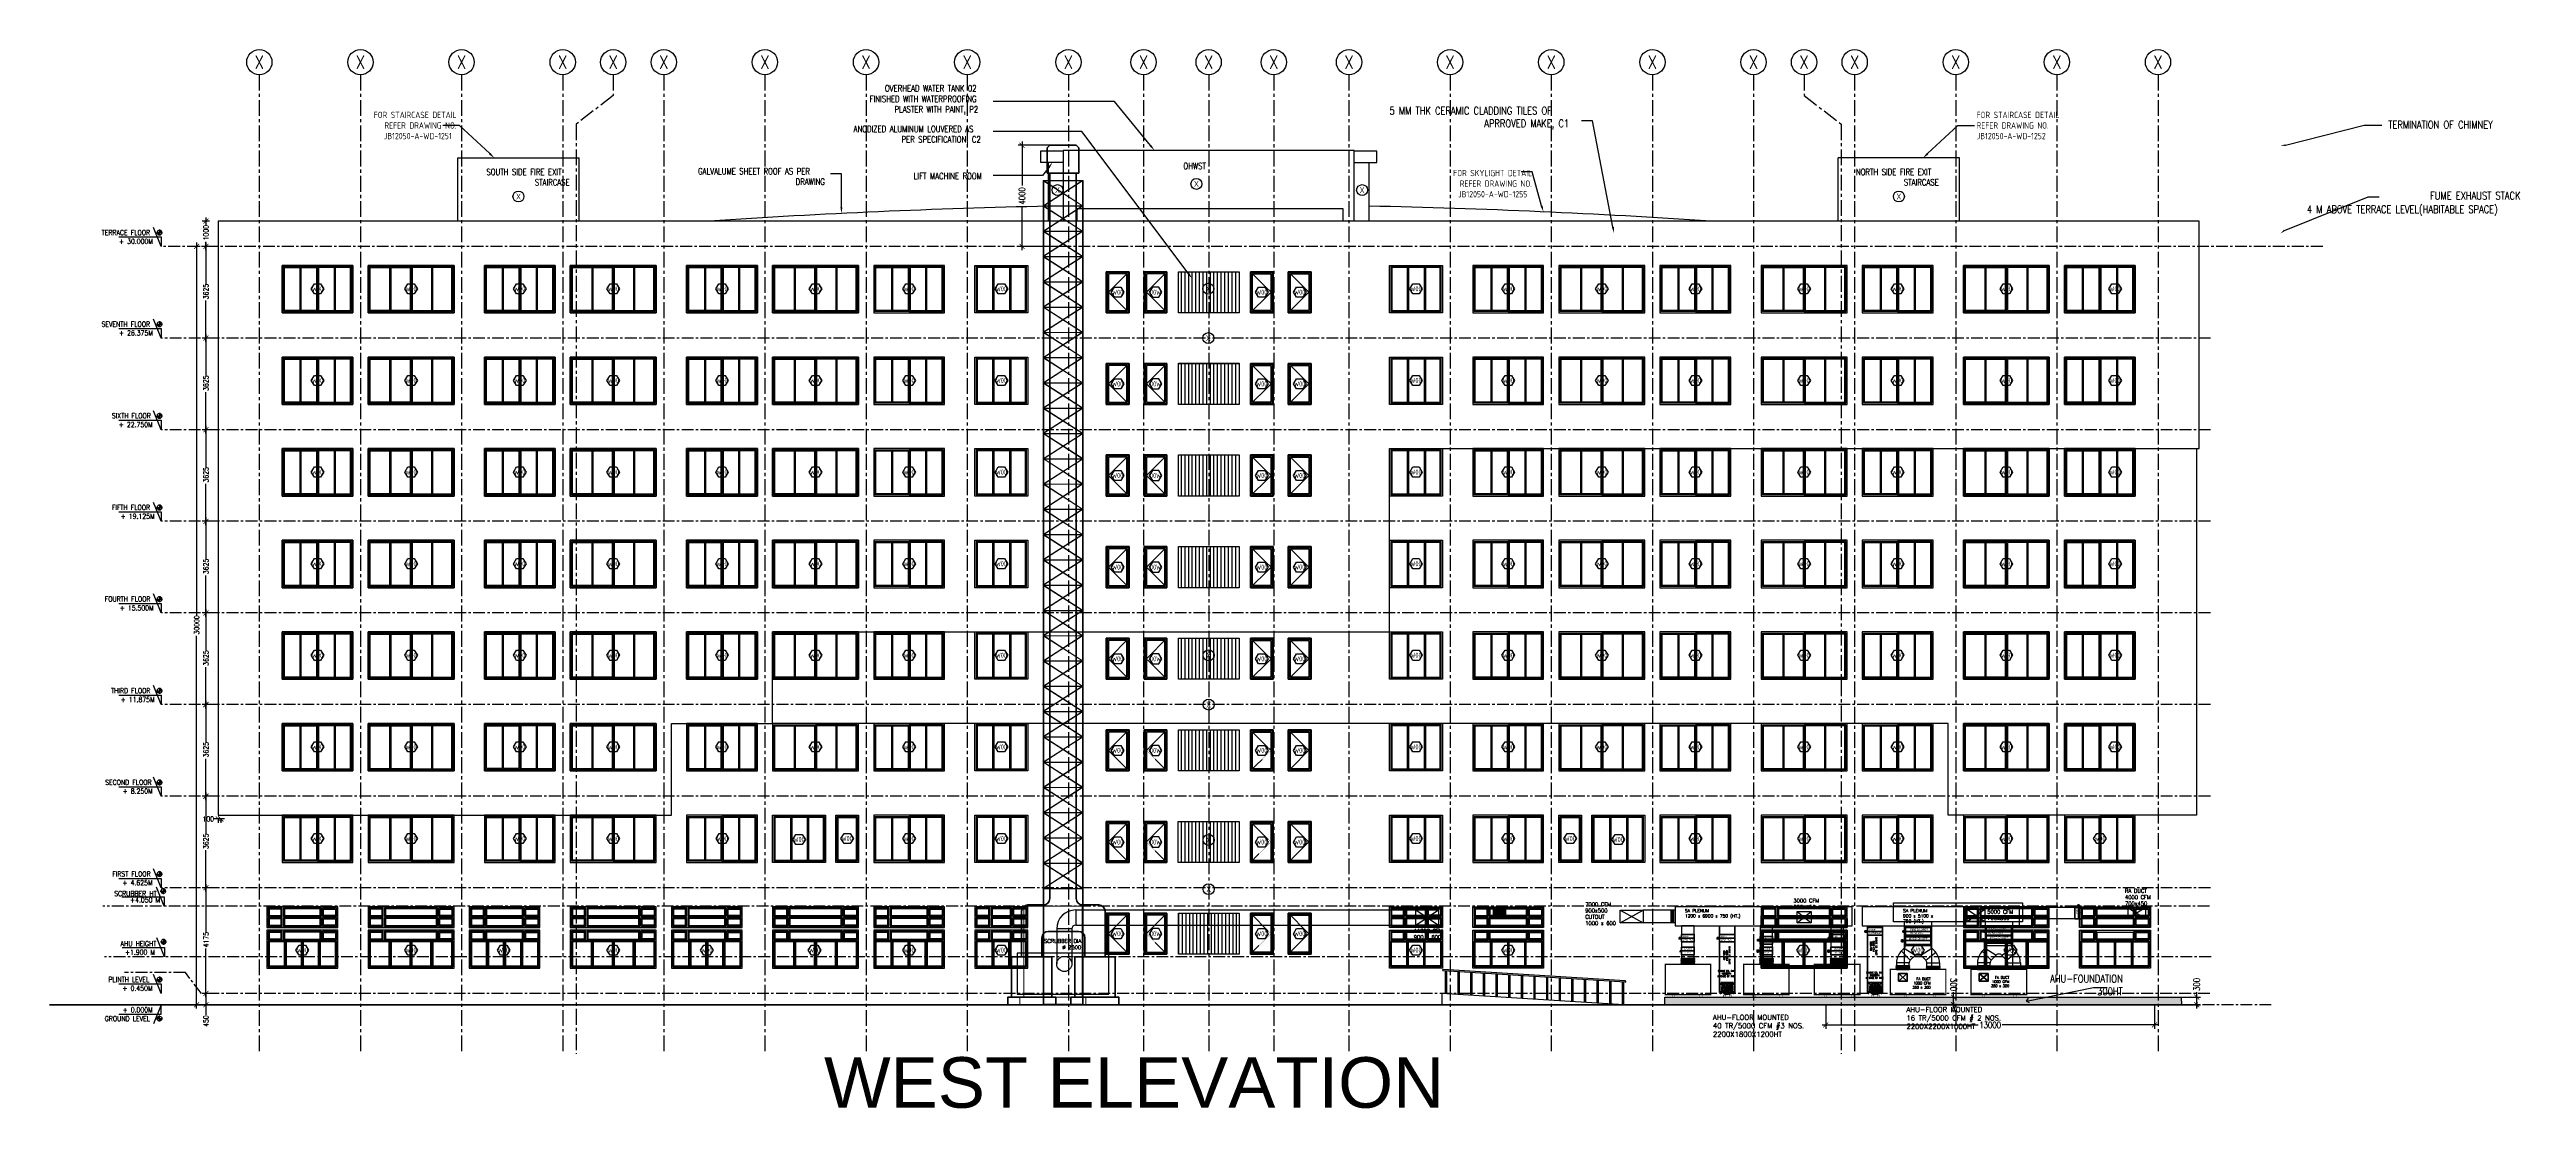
# Model space of a CAD drawing. Header units: millimetres. Extents: x -661525 to 498941, y 282148 to 1359693.
# Drawn here: x -308138 to -210166, y 710235 to 752128 of the extents above; entities that cross this region are included whole.
import ezdxf
from ezdxf.enums import TextEntityAlignment as Align

# ---------------------------------------------------------------- set-up
doc = ezdxf.new("R2010")
doc.units = ezdxf.units.MM
doc.header["$LTSCALE"] = 2.5
doc.header["$PDMODE"] = 35
doc.header["$PDSIZE"] = 15
doc.linetypes.add('CENTER', pattern=[2, 1.25, -0.25, 0.25, -0.25])
doc.linetypes.add('DASHED', pattern=[0.75, 0.5, -0.25])
doc.layers.get('0').update_dxf_attribs({"linetype": 'CONTINUOUS'})
doc.layers.get('DEFPOINTS').update_dxf_attribs({"linetype": 'CONTINUOUS'})
for name, color, linetype in [('00', 5, 'CONTINUOUS'), ('A-ANNO-DIMS-MAS-25', 11, 'CONTINUOUS'), ('A-ANNO-GRID', 5, 'CENTER'), ('A-ANNO-NOTE', 11, 'CONTINUOUS'), ('A-ANNO-TEXT', 7, 'CONTINUOUS'), ('A-COLS', 7, 'CONTINUOUS'), ('A-ELEV', 8, 'CONTINUOUS'), ('A-ELEV-HEVY', 2, 'CONTINUOUS'), ('A-ELEV-MEDM', 34, 'CONTINUOUS'), ('A-ELEV-THIN', 8, 'CONTINUOUS'), ('A-SECT', 1, 'CONTINUOUS'), ('I-ANNO-NOTE', 11, 'CONTINUOUS'), ('nmd-ex. duct', 30, 'CONTINUOUS'), ('STONE', 9, 'CONTINUOUS'), ('v-ac ex.-fa fan', 91, 'CONTINUOUS'), ('v-ex. duct', 30, 'CONTINUOUS'), ('v-grill', 3, 'CONTINUOUS'), ('v-ra duct', 3, 'CONTINUOUS'), ('v-SA DUCT', 4, 'CONTINUOUS'), ('vemcpl-ahu', 6, 'CONTINUOUS')]:
    doc.layers.add(name, color=color, linetype=linetype)
for name, color, linetype, lineweight in [('DRAFTING', 6, 'CONTINUOUS', 5), ('V-ac fa duct', 51, 'CONTINUOUS', 35), ('v-ac fd', 1, 'CONTINUOUS', 35), ('v-ac smoke ex-fa fan', 1, 'CONTINUOUS', 35), ('v-ac smoke ex. duct', 1, 'CONTINUOUS', 35), ('vac vcd', 5, 'CONTINUOUS', 35)]:
    doc.layers.add(name, color=color, linetype=linetype, lineweight=lineweight)
doc.layers.add('VPORT', color=7, linetype='CONTINUOUS', plot=False)
doc.styles.add('ARIAL', font='arial.ttf')
doc.styles.add('COMPLEX', font='complex.shx', dxfattribs={"width": 0.8})
doc.styles.add('ISOCP', font='isocp.shx', dxfattribs={"width": 0.8})
doc.styles.add('ROMAND', font='ROMAND')
doc.styles.add('ROMANS', font='romans.shx', dxfattribs={"height": 125})
doc.styles.get("Standard").update_dxf_attribs({"font": 'txt.shx', "height": 1})
doc.linetypes.add('ZIGZAG', pattern='A,0.0001,-0.2,[131,ltypeshp.shx,S=0.2,R=0,X=-0.2,Y=0],-0.4,[131,ltypeshp.shx,S=0.2,R=180,X=0.2,Y=0],-0.2', length=0.8001)
doc.dimstyles.new('TICK100', dxfattribs={"dimtxt": 250, "dimasz": 200, "dimexe": 150, "dimexo": 10, "dimgap": 50, "dimtad": 0, "dimdec": 0, "dimrnd": 5, "dimzin": 1, "dimdsep": 46, "dimtxsty": 'COMPLEX', "dimblk1": 'ARCHTICK', "dimblk2": 'ARCHTICK', "dimsah": 1, "dimcen": 0.09375, "dimdle": 150, "dimclrd": 11, "dimclre": 11, "dimclrt": 7, "dimadec": 0, "dimazin": 0, "dimtfac": 1, "dimtdec": 0, "dimtofl": 0, "dimtmove": 0, "dimatfit": 3, "dimldrblk": 'OPEN90', "dimfxl": 1, "dimtolj": 1, "dimtzin": 1, "dimarcsym": 0})

# ---------------------------------------------------------------- blocks, each defined once
blk = doc.blocks.new('_ARCHTICK')
at = {"color": 0, "linetype": 'ByBlock', "const_width": 0.15}
blk.add_lwpolyline([(-0.5, -0.5), (0.5, 0.5)], dxfattribs=at)
blk = doc.blocks.new('*D434')
at = {"layer": 'A-ELEV-THIN', "color": 11, "lineweight": -2, "transparency": 16777216}
for p, q in [((-233123, 714635), (-232676, 714635)), ((-233123, 714338), (-232676, 714338)), ((-232826, 714635), (-232827, 714835)), ((-232826, 714188), (-232826, 714635)), ((-232826, 714435), (-232826, 714235))]:
    blk.add_line(p, q, dxfattribs=at)
at = {"layer": 'DEFPOINTS', "color": 0, "transparency": 16777216}
for p in [(-233133, 714635), (-233133, 714338), (-232826, 714635)]:
    blk.add_point(p, dxfattribs=at)
at = {"layer": 'A-ELEV-THIN', "color": 11, "lineweight": -2, "transparency": 16777216, "xscale": 200, "yscale": 200, "zscale": 200}
for p, rotation in [((-232826, 714635), 90.01720725358733), ((-232826, 714338), 270.0172072535873)]:
    blk.add_blockref('_ARCHTICK', p, dxfattribs=dict(at, rotation=rotation))
at = {"layer": 'A-ELEV-THIN', "color": 7, "transparency": 16777216, "insert": (-232827, 715138), "char_height": 250, "attachment_point": 5, "rotation": 270.01721, "style": 'COMPLEX'}
blk.add_mtext('\\A1;300', dxfattribs=at)
blk = doc.blocks.new('_Open90')
at = {"color": 0, "linetype": 'ByBlock', "lineweight": -2}
for p, q in [((0, 0), (-1, 0)), ((-0.5, 0.5), (0, 0)), ((0, 0), (-0.5, -0.5))]:
    blk.add_line(p, q, dxfattribs=at)
blk = doc.blocks.new('*D435')
at = {"layer": 'A-SECT', "color": 11, "lineweight": -2, "transparency": 16777216}
for p, q in [((-224013, 714638), (-223058, 714638)), ((-224013, 714338), (-223058, 714338)), ((-223208, 714638), (-223208, 714838)), ((-223208, 714188), (-223208, 714638)), ((-223208, 714438), (-223208, 714238))]:
    blk.add_line(p, q, dxfattribs=at)
at = {"layer": 'DEFPOINTS', "color": 0, "transparency": 16777216}
for p in [(-224023, 714638), (-224023, 714338), (-223208, 714638)]:
    blk.add_point(p, dxfattribs=at)
at = {"layer": 'A-SECT', "color": 11, "lineweight": -2, "transparency": 16777216, "xscale": 200, "yscale": 200, "zscale": 200}
for p, rotation in [((-223208, 714638), 90), ((-223208, 714338), 270)]:
    blk.add_blockref('_ARCHTICK', p, dxfattribs=dict(at, rotation=rotation))
at = {"layer": 'A-SECT', "color": 7, "transparency": 16777216, "insert": (-223208, 715141), "char_height": 250, "attachment_point": 5, "rotation": 90, "style": 'COMPLEX'}
blk.add_mtext('\\A1;300', dxfattribs=at)
blk = doc.blocks.new('*D436')
at = {"layer": 'A-ANNO-DIMS-MAS-25', "color": 11, "lineweight": -2, "transparency": 16777216}
for p, q in [((-237879, 714325), (-237879, 713389)), ((-224879, 714328), (-224879, 713389)), ((-238029, 713539), (-231848, 713539)), ((-224729, 713539), (-230910, 713539))]:
    blk.add_line(p, q, dxfattribs=at)
at = {"layer": 'DEFPOINTS', "color": 0, "transparency": 16777216}
for p in [(-237879, 714335), (-224879, 714338), (-237879, 713539)]:
    blk.add_point(p, dxfattribs=at)
at = {"layer": 'A-ANNO-DIMS-MAS-25', "color": 11, "lineweight": -2, "transparency": 16777216, "xscale": 200, "yscale": 200, "zscale": 200, "rotation": 180}
blk.add_blockref('_ARCHTICK', (-237879, 713539), dxfattribs=at)
at = {"layer": 'A-ANNO-DIMS-MAS-25', "color": 11, "lineweight": -2, "transparency": 16777216, "xscale": 200, "yscale": 200, "zscale": 200}
blk.add_blockref('_ARCHTICK', (-224879, 713539), dxfattribs=at)
at = {"layer": 'A-ANNO-DIMS-MAS-25', "color": 7, "transparency": 16777216, "insert": (-231379, 713539), "char_height": 250, "attachment_point": 5, "style": 'COMPLEX'}
blk.add_mtext('\\A1;13000', dxfattribs=at)
blk = doc.blocks.new('L')
h = blk.add_hatch(color=0)
h.paths.add_polyline_path([(0.068, 0), (0, 0), (0, -0.068, 0.414214)])
h.paths.add_polyline_path([(0, 0.068, 0.414214), (-0.068, 0), (0, 0)])
at = {"color": 0}
for p, q in [((0.085, 0), (-0.085, 0)), ((0, 0.085), (0, -0.085))]:
    blk.add_line(p, q, dxfattribs=at)
blk.add_circle((0, 0), 0.0683, dxfattribs=at)
blk = doc.blocks.new('WATER LVL')
blk.add_lwpolyline([(837, 0), (-837, 0), (-837, -375), (-537, 375)])
at = {"layer": '00', "xscale": 1371.803835285835, "yscale": 1371.803835285835, "zscale": 1371.803835285835}
blk.add_blockref('L', (-774, 172), dxfattribs=at)
at = {"style": 'COMPLEX', "width": 0.8}
for p in [(-529, 75), (-529, -273)]:
    blk.add_attdef('WATER', p, '', height=200, dxfattribs=at)
blk = doc.blocks.new('*D437')
at = {"layer": 'DEFPOINTS', "color": 0}
for p in [(-268052, 748338), (-269672, 744338), (-268052, 744338)]:
    blk.add_point(p, dxfattribs=at)
at = {"layer": 'DRAFTING', "color": 11, "lineweight": -2, "transparency": 16777216}
for p, q in [((-268062, 748338), (-269822, 748338)), ((-269672, 748488), (-269672, 746745)), ((-269672, 744188), (-269672, 745931)), ((-268062, 744338), (-269822, 744338))]:
    blk.add_line(p, q, dxfattribs=at)
at = {"layer": 'DRAFTING', "color": 11, "lineweight": -2, "transparency": 16777216, "xscale": 200, "yscale": 200, "zscale": 200}
for p, rotation in [((-269672, 748338), 90), ((-269672, 744338), 270)]:
    blk.add_blockref('_ARCHTICK', p, dxfattribs=dict(at, rotation=rotation))
at = {"layer": 'DRAFTING', "color": 7, "transparency": 16777216, "insert": (-269672, 746338), "char_height": 250, "attachment_point": 5, "rotation": 90, "style": 'COMPLEX'}
blk.add_mtext('\\A1;4000', dxfattribs=at)
blk = doc.blocks.new('SEF-F')
at = {"layer": 'v-ac smoke ex-fa fan', "color": 5, "ltscale": 0.36}
for p, q in [((-121, -21), (-330, 31)), ((-89, 59), (-320, 84)), ((-106, 61), (-233, 235)), ((-30, 103), (-192, 270)), ((-42, 115), (-27, 330)), ((43, 98), (27, 330)), ((42, 115), (192, 270)), ((96, 47), (233, 235)), ((104, -25), (330, 31)), ((106, 61), (320, 84)), ((-106, -12), (-299, -142)), ((-79, -94), (-272, -188)), ((-74, -77), (-138, -301)), ((0, -123), (-88, -319)), ((-7, -107), (88, -319)), ((63, -86), (272, -188)), ((79, -94), (138, -301)), ((121, -21), (299, -142))]:
    blk.add_line(p, q, dxfattribs=at)
at = {"layer": 'v-ac smoke ex-fa fan', "color": 2}
for radius in [406, 356]:
    blk.add_circle((0, 0), radius, dxfattribs=at)
at = {"layer": 'v-ac smoke ex-fa fan', "color": 5, "ltscale": 0.36}
for centre in [(-381, 0), (-330, 190), (-191, 330), (0, 381), (190, 330), (330, 190), (381, 0), (-330, -191), (-191, -330), (0, -381), (190, -330), (330, -191)]:
    blk.add_circle(centre, 6.25, dxfattribs=at)
at = {"layer": 'v-ac smoke ex-fa fan', "color": 5}
for radius in [107, 88.5, 9.23]:
    blk.add_circle((0, 0), radius, dxfattribs=at)
for start, end in [(165.35028, 174.64972), (125.35028, 134.64972), (85.35028, 94.64972), (45.35028, 54.64972), (5.35028, 14.64972), (205.35028, 214.64972), (245.35028, 254.64972), (285.35028, 294.64972), (325.35028, 334.64972)]:
    blk.add_arc((0, 0), 331, start, end, dxfattribs=at)

msp = doc.modelspace()

# ---------------------------------------------------------------- hatches: boundary and pattern name
at = {"layer": 'DRAFTING'}
msp.add_hatch(color=0, dxfattribs=at).paths.add_polyline_path([(-244241.7, 714635.1), (-223817.5, 714635.1), (-223817.4, 714338.3), (-244241.6, 714338.3)])

# ---------------------------------------------------------------- linework, layer by layer
at = {"color": 253}
for p, q in [((-297789.7, 742662.8), (-297663.4, 742862.8)), ((-297663.4, 742862.8), (-297416.1, 742862.8)), ((-297416.1, 742862.8), (-297289.7, 742662.8)), ((-294089.7, 742662.8), (-293963.4, 742862.8)), ((-293963.4, 742862.8), (-293716.1, 742862.8)), ((-293716.1, 742862.8), (-293589.7, 742662.8)), ((-289789.7, 742662.8), (-289663.4, 742862.8)), ((-289663.4, 742862.8), (-289416.1, 742862.8)), ((-289416.1, 742862.8), (-289289.7, 742662.8)), ((-286089.7, 742662.8), (-285963.4, 742862.8)), ((-285963.4, 742862.8), (-285716.1, 742862.8)), ((-285716.1, 742862.8), (-285589.7, 742662.8)), ((-281789.7, 742662.8), (-281663.4, 742862.8)), ((-281663.4, 742862.8), (-281416.1, 742862.8)), ((-281416.1, 742862.8), (-281289.7, 742662.8)), ((-278089.7, 742662.8), (-277963.4, 742862.8)), ((-277963.4, 742862.8), (-277716.1, 742862.8)), ((-277716.1, 742862.8), (-277589.7, 742662.8)), ((-274389.7, 742662.8), (-274263.4, 742862.8)), ((-274263.4, 742862.8), (-274016.1, 742862.8)), ((-274016.1, 742862.8), (-273889.7, 742662.8)), ((-270739.6, 742662.8), (-270613.3, 742862.8)), ((-270613.3, 742862.8), (-270366, 742862.8)), ((-270366, 742862.8), (-270239.6, 742662.8)), ((-234489.7, 716500.3), (-234363.3, 716700.3)), ((-234363.3, 716300.3), (-234489.7, 716500.3)), ((-234363.3, 716700.3), (-234116, 716700.3)), ((-234116, 716300.3), (-234363.3, 716300.3)), ((-234116, 716700.3), (-233989.7, 716500.3)), ((-233989.7, 716500.3), (-234116, 716300.3))]:
    msp.add_line(p, q, dxfattribs=at)
at = {"color": 252}
for p, q in [((-297663.4, 742462.8), (-297789.7, 742662.8)), ((-297289.7, 742662.8), (-297416.1, 742462.8)), ((-293963.4, 742462.8), (-294089.7, 742662.8)), ((-293589.7, 742662.8), (-293716.1, 742462.8)), ((-289663.4, 742462.8), (-289789.7, 742662.8)), ((-289289.7, 742662.8), (-289416.1, 742462.8)), ((-285963.4, 742462.8), (-286089.7, 742662.8)), ((-285589.7, 742662.8), (-285716.1, 742462.8)), ((-281663.4, 742462.8), (-281789.7, 742662.8)), ((-281289.7, 742662.8), (-281416.1, 742462.8)), ((-277963.4, 742462.8), (-278089.7, 742662.8)), ((-277589.7, 742662.8), (-277716.1, 742462.8)), ((-274263.4, 742462.8), (-274389.7, 742662.8)), ((-273889.7, 742662.8), (-274016.1, 742462.8)), ((-270613.3, 742462.8), (-270739.6, 742662.8)), ((-270239.6, 742662.8), (-270366, 742462.8)), ((-266139.9, 742525.8), (-266013.5, 742725.8)), ((-266013.5, 742725.8), (-265766.2, 742725.8)), ((-265766.2, 742725.8), (-265639.9, 742525.8)), ((-264512.9, 742725.8), (-264639.3, 742525.8)), ((-264265.7, 742725.8), (-264512.9, 742725.8)), ((-264139.3, 742525.8), (-264265.7, 742725.8)), ((-260439.9, 742525.8), (-260313.5, 742725.8)), ((-260313.5, 742725.8), (-260066.2, 742725.8)), ((-260066.2, 742725.8), (-259939.9, 742525.8)), ((-258939.9, 742525.8), (-258813.5, 742725.8)), ((-258813.5, 742725.8), (-258566.2, 742725.8)), ((-258566.2, 742725.8), (-258439.9, 742525.8)), ((-254339.6, 742662.8), (-254213.3, 742862.8)), ((-254213.3, 742462.8), (-254339.6, 742662.8)), ((-254213.3, 742862.8), (-253966, 742862.8)), ((-253966, 742862.8), (-253839.6, 742662.8)), ((-253839.6, 742662.8), (-253966, 742462.8)), ((-250689.7, 742662.8), (-250563.4, 742862.8)), ((-250563.4, 742462.8), (-250689.7, 742662.8)), ((-250563.4, 742862.8), (-250316.1, 742862.8)), ((-250316.1, 742862.8), (-250189.7, 742662.8)), ((-250189.7, 742662.8), (-250316.1, 742462.8)), ((-246989.9, 742662.8), (-246863.5, 742862.8)), ((-246863.5, 742462.8), (-246989.9, 742662.8)), ((-246863.5, 742862.8), (-246616.2, 742862.8)), ((-246616.2, 742862.8), (-246489.9, 742662.8)), ((-246489.9, 742662.8), (-246616.2, 742462.8)), ((-243289.7, 742662.8), (-243163.4, 742862.8)), ((-243163.4, 742462.8), (-243289.7, 742662.8)), ((-243163.4, 742862.8), (-242916.1, 742862.8)), ((-242916.1, 742862.8), (-242789.7, 742662.8)), ((-242789.7, 742662.8), (-242916.1, 742462.8)), ((-238989.9, 742662.8), (-238863.5, 742862.8)), ((-238863.5, 742462.8), (-238989.9, 742662.8)), ((-238863.5, 742862.8), (-238616.2, 742862.8)), ((-238616.2, 742862.8), (-238489.9, 742662.8)), ((-238489.9, 742662.8), (-238616.2, 742462.8)), ((-235289.8, 742662.8), (-235163.4, 742862.8)), ((-235163.4, 742462.8), (-235289.8, 742662.8)), ((-235163.4, 742862.8), (-234916.1, 742862.8)), ((-234916.1, 742862.8), (-234789.8, 742662.8)), ((-234789.8, 742662.8), (-234916.1, 742462.8)), ((-230989.7, 742662.8), (-230863.4, 742862.8)), ((-230863.4, 742462.8), (-230989.7, 742662.8)), ((-230863.4, 742862.8), (-230616.1, 742862.8)), ((-230616.1, 742862.8), (-230489.7, 742662.8)), ((-230489.7, 742662.8), (-230616.1, 742462.8)), ((-226689.7, 742662.8), (-226563.4, 742862.8)), ((-226563.4, 742462.8), (-226689.7, 742662.8)), ((-226563.4, 742862.8), (-226316.1, 742862.8)), ((-226316.1, 742862.8), (-226189.7, 742662.8)), ((-226189.7, 742662.8), (-226316.1, 742462.8)), ((-297416.1, 742462.8), (-297663.4, 742462.8)), ((-293716.1, 742462.8), (-293963.4, 742462.8)), ((-289416.1, 742462.8), (-289663.4, 742462.8)), ((-285716.1, 742462.8), (-285963.4, 742462.8)), ((-281416.1, 742462.8), (-281663.4, 742462.8)), ((-277716.1, 742462.8), (-277963.4, 742462.8)), ((-274016.1, 742462.8), (-274263.4, 742462.8)), ((-270366, 742462.8), (-270613.3, 742462.8)), ((-266013.5, 742325.8), (-266139.9, 742525.8)), ((-265766.2, 742325.8), (-266013.5, 742325.8)), ((-265639.9, 742525.8), (-265766.2, 742325.8)), ((-264639.3, 742525.8), (-264512.9, 742325.8)), ((-264512.9, 742325.8), (-264265.7, 742325.8)), ((-264265.7, 742325.8), (-264139.3, 742525.8)), ((-260313.5, 742325.8), (-260439.9, 742525.8)), ((-260066.2, 742325.8), (-260313.5, 742325.8)), ((-259939.9, 742525.8), (-260066.2, 742325.8)), ((-258813.5, 742325.8), (-258939.9, 742525.8)), ((-258566.2, 742325.8), (-258813.5, 742325.8)), ((-258439.9, 742525.8), (-258566.2, 742325.8)), ((-253966, 742462.8), (-254213.3, 742462.8)), ((-250316.1, 742462.8), (-250563.4, 742462.8)), ((-246616.2, 742462.8), (-246863.5, 742462.8)), ((-242916.1, 742462.8), (-243163.4, 742462.8)), ((-238616.2, 742462.8), (-238863.5, 742462.8)), ((-234916.1, 742462.8), (-235163.4, 742462.8)), ((-230616.1, 742462.8), (-230863.4, 742462.8)), ((-226316.1, 742462.8), (-226563.4, 742462.8)), ((-297789.7, 739037.8), (-297663.4, 739237.8)), ((-297663.4, 738837.8), (-297789.7, 739037.8)), ((-297663.4, 739237.8), (-297416.1, 739237.8)), ((-297416.1, 738837.8), (-297663.4, 738837.8)), ((-297416.1, 739237.8), (-297289.7, 739037.8)), ((-297289.7, 739037.8), (-297416.1, 738837.8)), ((-294089.7, 739037.8), (-293963.4, 739237.8)), ((-293963.4, 738837.8), (-294089.7, 739037.8)), ((-293963.4, 739237.8), (-293716.1, 739237.8)), ((-293716.1, 738837.8), (-293963.4, 738837.8)), ((-293716.1, 739237.8), (-293589.7, 739037.8)), ((-293589.7, 739037.8), (-293716.1, 738837.8)), ((-289789.7, 739037.8), (-289663.4, 739237.8)), ((-289663.4, 738837.8), (-289789.7, 739037.8)), ((-289663.4, 739237.8), (-289416.1, 739237.8)), ((-289416.1, 738837.8), (-289663.4, 738837.8)), ((-289416.1, 739237.8), (-289289.7, 739037.8)), ((-289289.7, 739037.8), (-289416.1, 738837.8)), ((-286089.7, 739037.8), (-285963.4, 739237.8)), ((-285963.4, 738837.8), (-286089.7, 739037.8)), ((-285963.4, 739237.8), (-285716.1, 739237.8)), ((-285716.1, 738837.8), (-285963.4, 738837.8)), ((-285716.1, 739237.8), (-285589.7, 739037.8)), ((-285589.7, 739037.8), (-285716.1, 738837.8)), ((-281789.7, 739037.8), (-281663.4, 739237.8)), ((-281663.4, 738837.8), (-281789.7, 739037.8)), ((-281663.4, 739237.8), (-281416.1, 739237.8)), ((-281416.1, 738837.8), (-281663.4, 738837.8)), ((-281416.1, 739237.8), (-281289.7, 739037.8)), ((-281289.7, 739037.8), (-281416.1, 738837.8)), ((-278089.7, 739037.8), (-277963.4, 739237.8)), ((-277963.4, 738837.8), (-278089.7, 739037.8)), ((-277963.4, 739237.8), (-277716.1, 739237.8)), ((-277716.1, 738837.8), (-277963.4, 738837.8)), ((-277716.1, 739237.8), (-277589.7, 739037.8)), ((-277589.7, 739037.8), (-277716.1, 738837.8)), ((-274389.7, 739037.8), (-274263.4, 739237.8)), ((-274263.4, 738837.8), (-274389.7, 739037.8)), ((-274263.4, 739237.8), (-274016.1, 739237.8)), ((-274016.1, 738837.8), (-274263.4, 738837.8)), ((-274016.1, 739237.8), (-273889.7, 739037.8)), ((-273889.7, 739037.8), (-274016.1, 738837.8)), ((-270739.6, 739037.8), (-270613.3, 739237.8)), ((-270613.3, 738837.8), (-270739.6, 739037.8)), ((-270613.3, 739237.8), (-270366, 739237.8)), ((-270366, 738837.8), (-270613.3, 738837.8)), ((-270366, 739237.8), (-270239.6, 739037.8)), ((-270239.6, 739037.8), (-270366, 738837.8)), ((-266139.9, 738900.8), (-266013.5, 739100.8)), ((-266013.5, 738700.8), (-266139.9, 738900.8)), ((-266013.5, 739100.8), (-265766.2, 739100.8)), ((-265766.2, 739100.8), (-265639.9, 738900.8)), ((-265639.9, 738900.8), (-265766.2, 738700.8)), ((-264512.9, 739100.8), (-264639.3, 738900.8)), ((-264639.3, 738900.8), (-264512.9, 738700.8)), ((-264265.7, 739100.8), (-264512.9, 739100.8)), ((-264139.3, 738900.8), (-264265.7, 739100.8)), ((-264265.7, 738700.8), (-264139.3, 738900.8)), ((-260439.9, 738900.8), (-260313.5, 739100.8)), ((-260313.5, 738700.8), (-260439.9, 738900.8)), ((-260313.5, 739100.8), (-260066.2, 739100.8)), ((-260066.2, 739100.8), (-259939.9, 738900.8)), ((-259939.9, 738900.8), (-260066.2, 738700.8)), ((-258939.9, 738900.8), (-258813.5, 739100.8)), ((-258813.5, 738700.8), (-258939.9, 738900.8)), ((-258813.5, 739100.8), (-258566.2, 739100.8)), ((-258566.2, 739100.8), (-258439.9, 738900.8)), ((-258439.9, 738900.8), (-258566.2, 738700.8)), ((-254339.6, 739037.8), (-254213.3, 739237.8)), ((-254213.3, 738837.8), (-254339.6, 739037.8)), ((-254213.3, 739237.8), (-253966, 739237.8)), ((-253966, 738837.8), (-254213.3, 738837.8)), ((-253966, 739237.8), (-253839.6, 739037.8)), ((-253839.6, 739037.8), (-253966, 738837.8)), ((-250689.7, 739037.8), (-250563.4, 739237.8)), ((-250563.4, 738837.8), (-250689.7, 739037.8)), ((-250563.4, 739237.8), (-250316.1, 739237.8)), ((-250316.1, 738837.8), (-250563.4, 738837.8)), ((-250316.1, 739237.8), (-250189.7, 739037.8)), ((-250189.7, 739037.8), (-250316.1, 738837.8)), ((-246989.9, 739037.8), (-246863.5, 739237.8)), ((-246863.5, 738837.8), (-246989.9, 739037.8)), ((-246863.5, 739237.8), (-246616.2, 739237.8)), ((-246616.2, 738837.8), (-246863.5, 738837.8)), ((-246616.2, 739237.8), (-246489.9, 739037.8)), ((-246489.9, 739037.8), (-246616.2, 738837.8)), ((-243289.7, 739037.8), (-243163.4, 739237.8)), ((-243163.4, 738837.8), (-243289.7, 739037.8)), ((-243163.4, 739237.8), (-242916.1, 739237.8)), ((-242916.1, 738837.8), (-243163.4, 738837.8)), ((-242916.1, 739237.8), (-242789.7, 739037.8)), ((-242789.7, 739037.8), (-242916.1, 738837.8)), ((-238989.9, 739037.8), (-238863.5, 739237.8)), ((-238863.5, 738837.8), (-238989.9, 739037.8)), ((-238863.5, 739237.8), (-238616.2, 739237.8)), ((-238616.2, 738837.8), (-238863.5, 738837.8)), ((-238616.2, 739237.8), (-238489.9, 739037.8)), ((-238489.9, 739037.8), (-238616.2, 738837.8)), ((-235289.8, 739037.8), (-235163.4, 739237.8)), ((-235163.4, 738837.8), (-235289.8, 739037.8)), ((-235163.4, 739237.8), (-234916.1, 739237.8)), ((-234916.1, 738837.8), (-235163.4, 738837.8)), ((-234916.1, 739237.8), (-234789.8, 739037.8)), ((-234789.8, 739037.8), (-234916.1, 738837.8)), ((-230989.7, 739037.8), (-230863.4, 739237.8)), ((-230863.4, 738837.8), (-230989.7, 739037.8)), ((-230863.4, 739237.8), (-230616.1, 739237.8)), ((-230616.1, 738837.8), (-230863.4, 738837.8)), ((-230616.1, 739237.8), (-230489.7, 739037.8)), ((-230489.7, 739037.8), (-230616.1, 738837.8)), ((-226689.7, 739037.8), (-226563.4, 739237.8)), ((-226563.4, 738837.8), (-226689.7, 739037.8)), ((-226563.4, 739237.8), (-226316.1, 739237.8)), ((-226316.1, 738837.8), (-226563.4, 738837.8)), ((-226316.1, 739237.8), (-226189.7, 739037.8)), ((-226189.7, 739037.8), (-226316.1, 738837.8)), ((-265766.2, 738700.8), (-266013.5, 738700.8)), ((-264512.9, 738700.8), (-264265.7, 738700.8)), ((-260066.2, 738700.8), (-260313.5, 738700.8)), ((-258566.2, 738700.8), (-258813.5, 738700.8)), ((-297789.7, 735412.8), (-297663.4, 735612.8)), ((-297663.4, 735212.8), (-297789.7, 735412.8)), ((-297663.4, 735612.8), (-297416.1, 735612.8)), ((-297416.1, 735212.8), (-297663.4, 735212.8)), ((-297416.1, 735612.8), (-297289.7, 735412.8)), ((-297289.7, 735412.8), (-297416.1, 735212.8)), ((-294089.7, 735412.8), (-293963.4, 735612.8)), ((-293963.4, 735212.8), (-294089.7, 735412.8)), ((-293963.4, 735612.8), (-293716.1, 735612.8)), ((-293716.1, 735212.8), (-293963.4, 735212.8)), ((-293716.1, 735612.8), (-293589.7, 735412.8)), ((-293589.7, 735412.8), (-293716.1, 735212.8)), ((-289789.7, 735412.8), (-289663.4, 735612.8)), ((-289663.4, 735212.8), (-289789.7, 735412.8)), ((-289663.4, 735612.8), (-289416.1, 735612.8)), ((-289416.1, 735212.8), (-289663.4, 735212.8)), ((-289416.1, 735612.8), (-289289.7, 735412.8)), ((-289289.7, 735412.8), (-289416.1, 735212.8)), ((-286089.7, 735412.8), (-285963.4, 735612.8)), ((-285963.4, 735212.8), (-286089.7, 735412.8)), ((-285963.4, 735612.8), (-285716.1, 735612.8)), ((-285716.1, 735212.8), (-285963.4, 735212.8)), ((-285716.1, 735612.8), (-285589.7, 735412.8)), ((-285589.7, 735412.8), (-285716.1, 735212.8)), ((-281789.7, 735412.8), (-281663.4, 735612.8)), ((-281663.4, 735212.8), (-281789.7, 735412.8)), ((-281663.4, 735612.8), (-281416.1, 735612.8)), ((-281416.1, 735212.8), (-281663.4, 735212.8)), ((-281416.1, 735612.8), (-281289.7, 735412.8)), ((-281289.7, 735412.8), (-281416.1, 735212.8)), ((-278089.7, 735412.8), (-277963.4, 735612.8)), ((-277963.4, 735212.8), (-278089.7, 735412.8)), ((-277963.4, 735612.8), (-277716.1, 735612.8)), ((-277716.1, 735212.8), (-277963.4, 735212.8)), ((-277716.1, 735612.8), (-277589.7, 735412.8)), ((-277589.7, 735412.8), (-277716.1, 735212.8)), ((-274389.7, 735412.8), (-274263.4, 735612.8)), ((-274263.4, 735212.8), (-274389.7, 735412.8)), ((-274263.4, 735612.8), (-274016.1, 735612.8)), ((-274016.1, 735212.8), (-274263.4, 735212.8)), ((-274016.1, 735612.8), (-273889.7, 735412.8)), ((-273889.7, 735412.8), (-274016.1, 735212.8)), ((-270739.6, 735412.8), (-270613.3, 735612.8)), ((-270613.3, 735212.8), (-270739.6, 735412.8)), ((-270613.3, 735612.8), (-270366, 735612.8)), ((-270366, 735212.8), (-270613.3, 735212.8)), ((-270366, 735612.8), (-270239.6, 735412.8)), ((-270239.6, 735412.8), (-270366, 735212.8)), ((-266139.9, 735275.8), (-266013.5, 735475.8)), ((-266013.5, 735075.8), (-266139.9, 735275.8)), ((-266013.5, 735475.8), (-265766.2, 735475.8)), ((-265766.2, 735075.8), (-266013.5, 735075.8)), ((-265766.2, 735475.8), (-265639.9, 735275.8)), ((-265639.9, 735275.8), (-265766.2, 735075.8)), ((-264512.9, 735475.8), (-264639.3, 735275.8)), ((-264639.3, 735275.8), (-264512.9, 735075.8)), ((-264265.7, 735475.8), (-264512.9, 735475.8)), ((-264512.9, 735075.8), (-264265.7, 735075.8)), ((-264139.3, 735275.8), (-264265.7, 735475.8)), ((-264265.7, 735075.8), (-264139.3, 735275.8)), ((-260439.9, 735275.8), (-260313.5, 735475.8)), ((-260313.5, 735075.8), (-260439.9, 735275.8)), ((-260313.5, 735475.8), (-260066.2, 735475.8)), ((-260066.2, 735075.8), (-260313.5, 735075.8)), ((-260066.2, 735475.8), (-259939.9, 735275.8)), ((-259939.9, 735275.8), (-260066.2, 735075.8)), ((-258939.9, 735275.8), (-258813.5, 735475.8)), ((-258813.5, 735075.8), (-258939.9, 735275.8)), ((-258813.5, 735475.8), (-258566.2, 735475.8)), ((-258566.2, 735075.8), (-258813.5, 735075.8)), ((-258566.2, 735475.8), (-258439.9, 735275.8)), ((-258439.9, 735275.8), (-258566.2, 735075.8)), ((-254339.6, 735412.8), (-254213.3, 735612.8)), ((-254213.3, 735212.8), (-254339.6, 735412.8)), ((-254213.3, 735612.8), (-253966, 735612.8)), ((-253966, 735212.8), (-254213.3, 735212.8)), ((-253966, 735612.8), (-253839.6, 735412.8)), ((-253839.6, 735412.8), (-253966, 735212.8)), ((-250689.7, 735412.8), (-250563.4, 735612.8)), ((-250563.4, 735212.8), (-250689.7, 735412.8)), ((-250563.4, 735612.8), (-250316.1, 735612.8)), ((-250316.1, 735212.8), (-250563.4, 735212.8)), ((-250316.1, 735612.8), (-250189.7, 735412.8)), ((-250189.7, 735412.8), (-250316.1, 735212.8)), ((-246989.9, 735412.8), (-246863.5, 735612.8)), ((-246863.5, 735212.8), (-246989.9, 735412.8)), ((-246863.5, 735612.8), (-246616.2, 735612.8)), ((-246616.2, 735212.8), (-246863.5, 735212.8)), ((-246616.2, 735612.8), (-246489.9, 735412.8)), ((-246489.9, 735412.8), (-246616.2, 735212.8)), ((-243289.7, 735412.8), (-243163.4, 735612.8)), ((-243163.4, 735212.8), (-243289.7, 735412.8)), ((-243163.4, 735612.8), (-242916.1, 735612.8)), ((-242916.1, 735212.8), (-243163.4, 735212.8)), ((-242916.1, 735612.8), (-242789.7, 735412.8)), ((-242789.7, 735412.8), (-242916.1, 735212.8)), ((-238989.9, 735412.8), (-238863.5, 735612.8)), ((-238863.5, 735212.8), (-238989.9, 735412.8)), ((-238863.5, 735612.8), (-238616.2, 735612.8)), ((-238616.2, 735212.8), (-238863.5, 735212.8)), ((-238616.2, 735612.8), (-238489.9, 735412.8)), ((-238489.9, 735412.8), (-238616.2, 735212.8)), ((-235289.8, 735412.8), (-235163.4, 735612.8)), ((-235163.4, 735212.8), (-235289.8, 735412.8)), ((-235163.4, 735612.8), (-234916.1, 735612.8)), ((-234916.1, 735212.8), (-235163.4, 735212.8)), ((-234916.1, 735612.8), (-234789.8, 735412.8)), ((-234789.8, 735412.8), (-234916.1, 735212.8)), ((-230989.7, 735412.8), (-230863.4, 735612.8)), ((-230863.4, 735212.8), (-230989.7, 735412.8)), ((-230863.4, 735612.8), (-230616.1, 735612.8)), ((-230616.1, 735212.8), (-230863.4, 735212.8)), ((-230616.1, 735612.8), (-230489.7, 735412.8)), ((-230489.7, 735412.8), (-230616.1, 735212.8)), ((-226689.7, 735412.8), (-226563.4, 735612.8)), ((-226563.4, 735212.8), (-226689.7, 735412.8)), ((-226563.4, 735612.8), (-226316.1, 735612.8)), ((-226316.1, 735212.8), (-226563.4, 735212.8)), ((-226316.1, 735612.8), (-226189.7, 735412.8)), ((-226189.7, 735412.8), (-226316.1, 735212.8)), ((-297789.7, 731787.8), (-297663.4, 731987.8)), ((-297663.4, 731987.8), (-297416.1, 731987.8)), ((-297416.1, 731987.8), (-297289.7, 731787.8)), ((-294089.7, 731787.8), (-293963.4, 731987.8)), ((-293963.4, 731987.8), (-293716.1, 731987.8)), ((-293716.1, 731987.8), (-293589.7, 731787.8)), ((-289789.7, 731787.8), (-289663.4, 731987.8)), ((-289663.4, 731987.8), (-289416.1, 731987.8)), ((-289416.1, 731987.8), (-289289.7, 731787.8)), ((-286089.7, 731787.8), (-285963.4, 731987.8)), ((-285963.4, 731987.8), (-285716.1, 731987.8)), ((-285716.1, 731987.8), (-285589.7, 731787.8)), ((-281789.7, 731787.8), (-281663.4, 731987.8)), ((-281663.4, 731987.8), (-281416.1, 731987.8)), ((-281416.1, 731987.8), (-281289.7, 731787.8)), ((-278089.7, 731787.8), (-277963.4, 731987.8)), ((-277963.4, 731987.8), (-277716.1, 731987.8)), ((-277716.1, 731987.8), (-277589.7, 731787.8)), ((-274389.7, 731787.8), (-274263.4, 731987.8)), ((-274263.4, 731987.8), (-274016.1, 731987.8)), ((-274016.1, 731987.8), (-273889.7, 731787.8)), ((-270739.6, 731787.8), (-270613.3, 731987.8)), ((-270613.3, 731987.8), (-270366, 731987.8)), ((-270366, 731987.8), (-270239.6, 731787.8)), ((-266139.9, 731650.8), (-266013.5, 731850.8)), ((-266013.5, 731850.8), (-265766.2, 731850.8)), ((-265766.2, 731850.8), (-265639.9, 731650.8)), ((-264512.9, 731850.8), (-264639.3, 731650.8)), ((-264265.7, 731850.8), (-264512.9, 731850.8)), ((-264139.3, 731650.8), (-264265.7, 731850.8)), ((-260439.9, 731650.8), (-260313.5, 731850.8)), ((-260313.5, 731850.8), (-260066.2, 731850.8)), ((-260066.2, 731850.8), (-259939.9, 731650.8)), ((-258939.9, 731650.8), (-258813.5, 731850.8)), ((-258813.5, 731850.8), (-258566.2, 731850.8)), ((-258566.2, 731850.8), (-258439.9, 731650.8)), ((-254339.6, 731787.8), (-254213.3, 731987.8)), ((-254213.3, 731987.8), (-253966, 731987.8)), ((-253966, 731987.8), (-253839.6, 731787.8)), ((-250689.7, 731787.8), (-250563.4, 731987.8)), ((-250563.4, 731987.8), (-250316.1, 731987.8)), ((-250316.1, 731987.8), (-250189.7, 731787.8)), ((-246989.9, 731787.8), (-246863.5, 731987.8)), ((-246863.5, 731987.8), (-246616.2, 731987.8)), ((-246616.2, 731987.8), (-246489.9, 731787.8)), ((-243289.7, 731787.8), (-243163.4, 731987.8)), ((-243163.4, 731987.8), (-242916.1, 731987.8)), ((-242916.1, 731987.8), (-242789.7, 731787.8)), ((-238989.9, 731787.8), (-238863.5, 731987.8)), ((-238863.5, 731987.8), (-238616.2, 731987.8)), ((-238616.2, 731987.8), (-238489.9, 731787.8)), ((-235289.8, 731787.8), (-235163.4, 731987.8)), ((-235163.4, 731987.8), (-234916.1, 731987.8)), ((-234916.1, 731987.8), (-234789.8, 731787.8)), ((-230989.7, 731787.8), (-230863.4, 731987.8)), ((-230863.4, 731987.8), (-230616.1, 731987.8)), ((-230616.1, 731987.8), (-230489.7, 731787.8)), ((-226689.7, 731787.8), (-226563.4, 731987.8)), ((-226563.4, 731987.8), (-226316.1, 731987.8)), ((-226316.1, 731987.8), (-226189.7, 731787.8)), ((-297663.4, 731587.8), (-297789.7, 731787.8)), ((-297416.1, 731587.8), (-297663.4, 731587.8)), ((-297289.7, 731787.8), (-297416.1, 731587.8)), ((-293963.4, 731587.8), (-294089.7, 731787.8)), ((-293716.1, 731587.8), (-293963.4, 731587.8)), ((-293589.7, 731787.8), (-293716.1, 731587.8)), ((-289663.4, 731587.8), (-289789.7, 731787.8)), ((-289416.1, 731587.8), (-289663.4, 731587.8)), ((-289289.7, 731787.8), (-289416.1, 731587.8)), ((-285963.4, 731587.8), (-286089.7, 731787.8)), ((-285716.1, 731587.8), (-285963.4, 731587.8)), ((-285589.7, 731787.8), (-285716.1, 731587.8)), ((-281663.4, 731587.8), (-281789.7, 731787.8)), ((-281416.1, 731587.8), (-281663.4, 731587.8)), ((-281289.7, 731787.8), (-281416.1, 731587.8)), ((-277963.4, 731587.8), (-278089.7, 731787.8)), ((-277716.1, 731587.8), (-277963.4, 731587.8)), ((-277589.7, 731787.8), (-277716.1, 731587.8)), ((-274263.4, 731587.8), (-274389.7, 731787.8)), ((-274016.1, 731587.8), (-274263.4, 731587.8)), ((-273889.7, 731787.8), (-274016.1, 731587.8)), ((-270613.3, 731587.8), (-270739.6, 731787.8)), ((-270366, 731587.8), (-270613.3, 731587.8)), ((-270239.6, 731787.8), (-270366, 731587.8)), ((-266013.5, 731450.8), (-266139.9, 731650.8)), ((-265766.2, 731450.8), (-266013.5, 731450.8)), ((-265639.9, 731650.8), (-265766.2, 731450.8)), ((-264639.3, 731650.8), (-264512.9, 731450.8)), ((-264512.9, 731450.8), (-264265.7, 731450.8)), ((-264265.7, 731450.8), (-264139.3, 731650.8)), ((-260313.5, 731450.8), (-260439.9, 731650.8)), ((-260066.2, 731450.8), (-260313.5, 731450.8)), ((-259939.9, 731650.8), (-260066.2, 731450.8)), ((-258813.5, 731450.8), (-258939.9, 731650.8)), ((-258566.2, 731450.8), (-258813.5, 731450.8)), ((-258439.9, 731650.8), (-258566.2, 731450.8)), ((-254213.3, 731587.8), (-254339.6, 731787.8)), ((-253966, 731587.8), (-254213.3, 731587.8)), ((-253839.6, 731787.8), (-253966, 731587.8)), ((-250563.4, 731587.8), (-250689.7, 731787.8)), ((-250316.1, 731587.8), (-250563.4, 731587.8)), ((-250189.7, 731787.8), (-250316.1, 731587.8)), ((-246863.5, 731587.8), (-246989.9, 731787.8)), ((-246616.2, 731587.8), (-246863.5, 731587.8)), ((-246489.9, 731787.8), (-246616.2, 731587.8)), ((-243163.4, 731587.8), (-243289.7, 731787.8)), ((-242916.1, 731587.8), (-243163.4, 731587.8)), ((-242789.7, 731787.8), (-242916.1, 731587.8)), ((-238863.5, 731587.8), (-238989.9, 731787.8)), ((-238616.2, 731587.8), (-238863.5, 731587.8)), ((-238489.9, 731787.8), (-238616.2, 731587.8)), ((-235163.4, 731587.8), (-235289.8, 731787.8)), ((-234916.1, 731587.8), (-235163.4, 731587.8)), ((-234789.8, 731787.8), (-234916.1, 731587.8)), ((-230863.4, 731587.8), (-230989.7, 731787.8)), ((-230616.1, 731587.8), (-230863.4, 731587.8)), ((-230489.7, 731787.8), (-230616.1, 731587.8)), ((-226563.4, 731587.8), (-226689.7, 731787.8)), ((-226316.1, 731587.8), (-226563.4, 731587.8)), ((-226189.7, 731787.8), (-226316.1, 731587.8)), ((-297789.7, 728162.8), (-297663.4, 728362.8)), ((-297663.4, 727962.8), (-297789.7, 728162.8)), ((-297663.4, 728362.8), (-297416.1, 728362.8)), ((-297416.1, 727962.8), (-297663.4, 727962.8)), ((-297416.1, 728362.8), (-297289.7, 728162.8)), ((-297289.7, 728162.8), (-297416.1, 727962.8)), ((-294089.7, 728162.8), (-293963.4, 728362.8)), ((-293963.4, 727962.8), (-294089.7, 728162.8)), ((-293963.4, 728362.8), (-293716.1, 728362.8)), ((-293716.1, 727962.8), (-293963.4, 727962.8)), ((-293716.1, 728362.8), (-293589.7, 728162.8)), ((-293589.7, 728162.8), (-293716.1, 727962.8)), ((-289789.7, 728162.8), (-289663.4, 728362.8)), ((-289663.4, 727962.8), (-289789.7, 728162.8)), ((-289663.4, 728362.8), (-289416.1, 728362.8)), ((-289416.1, 727962.8), (-289663.4, 727962.8)), ((-289416.1, 728362.8), (-289289.7, 728162.8)), ((-289289.7, 728162.8), (-289416.1, 727962.8)), ((-286089.7, 728162.8), (-285963.4, 728362.8)), ((-285963.4, 727962.8), (-286089.7, 728162.8)), ((-285963.4, 728362.8), (-285716.1, 728362.8)), ((-285716.1, 727962.8), (-285963.4, 727962.8)), ((-285716.1, 728362.8), (-285589.7, 728162.8)), ((-285589.7, 728162.8), (-285716.1, 727962.8)), ((-281789.7, 728162.8), (-281663.4, 728362.8)), ((-281663.4, 727962.8), (-281789.7, 728162.8)), ((-281663.4, 728362.8), (-281416.1, 728362.8)), ((-281416.1, 727962.8), (-281663.4, 727962.8)), ((-281416.1, 728362.8), (-281289.7, 728162.8)), ((-281289.7, 728162.8), (-281416.1, 727962.8)), ((-278089.7, 728162.8), (-277963.4, 728362.8)), ((-277963.4, 727962.8), (-278089.7, 728162.8)), ((-277963.4, 728362.8), (-277716.1, 728362.8)), ((-277716.1, 727962.8), (-277963.4, 727962.8)), ((-277716.1, 728362.8), (-277589.7, 728162.8)), ((-277589.7, 728162.8), (-277716.1, 727962.8)), ((-274389.7, 728162.8), (-274263.4, 728362.8)), ((-274263.4, 727962.8), (-274389.7, 728162.8)), ((-274263.4, 728362.8), (-274016.1, 728362.8)), ((-274016.1, 727962.8), (-274263.4, 727962.8)), ((-274016.1, 728362.8), (-273889.7, 728162.8)), ((-273889.7, 728162.8), (-274016.1, 727962.8)), ((-270739.6, 728162.8), (-270613.3, 728362.8)), ((-270613.3, 727962.8), (-270739.6, 728162.8)), ((-270613.3, 728362.8), (-270366, 728362.8)), ((-270366, 727962.8), (-270613.3, 727962.8)), ((-270366, 728362.8), (-270239.6, 728162.8)), ((-270239.6, 728162.8), (-270366, 727962.8)), ((-266139.9, 728025.8), (-266013.5, 728225.8)), ((-266013.5, 727825.8), (-266139.9, 728025.8)), ((-266013.5, 728225.8), (-265766.2, 728225.8)), ((-265766.2, 728225.8), (-265639.9, 728025.8)), ((-265639.9, 728025.8), (-265766.2, 727825.8)), ((-264512.9, 728225.8), (-264639.3, 728025.8)), ((-264639.3, 728025.8), (-264512.9, 727825.8)), ((-264265.7, 728225.8), (-264512.9, 728225.8)), ((-264139.3, 728025.8), (-264265.7, 728225.8)), ((-264265.7, 727825.8), (-264139.3, 728025.8)), ((-260439.9, 728025.8), (-260313.5, 728225.8)), ((-260313.5, 727825.8), (-260439.9, 728025.8)), ((-260313.5, 728225.8), (-260066.2, 728225.8)), ((-260066.2, 728225.8), (-259939.9, 728025.8)), ((-259939.9, 728025.8), (-260066.2, 727825.8)), ((-258939.9, 728025.8), (-258813.5, 728225.8)), ((-258813.5, 727825.8), (-258939.9, 728025.8)), ((-258813.5, 728225.8), (-258566.2, 728225.8)), ((-258566.2, 728225.8), (-258439.9, 728025.8)), ((-258439.9, 728025.8), (-258566.2, 727825.8)), ((-254339.6, 728162.8), (-254213.3, 728362.8)), ((-254213.3, 727962.8), (-254339.6, 728162.8)), ((-254213.3, 728362.8), (-253966, 728362.8)), ((-253966, 727962.8), (-254213.3, 727962.8)), ((-253966, 728362.8), (-253839.6, 728162.8)), ((-253839.6, 728162.8), (-253966, 727962.8)), ((-250689.7, 728162.8), (-250563.4, 728362.8)), ((-250563.4, 727962.8), (-250689.7, 728162.8)), ((-250563.4, 728362.8), (-250316.1, 728362.8)), ((-250316.1, 727962.8), (-250563.4, 727962.8)), ((-250316.1, 728362.8), (-250189.7, 728162.8)), ((-250189.7, 728162.8), (-250316.1, 727962.8)), ((-246989.9, 728162.8), (-246863.5, 728362.8)), ((-246863.5, 727962.8), (-246989.9, 728162.8)), ((-246863.5, 728362.8), (-246616.2, 728362.8)), ((-246616.2, 727962.8), (-246863.5, 727962.8)), ((-246616.2, 728362.8), (-246489.9, 728162.8)), ((-246489.9, 728162.8), (-246616.2, 727962.8)), ((-243289.7, 728162.8), (-243163.4, 728362.8)), ((-243163.4, 727962.8), (-243289.7, 728162.8)), ((-243163.4, 728362.8), (-242916.1, 728362.8)), ((-242916.1, 727962.8), (-243163.4, 727962.8)), ((-242916.1, 728362.8), (-242789.7, 728162.8)), ((-242789.7, 728162.8), (-242916.1, 727962.8)), ((-238989.9, 728162.8), (-238863.5, 728362.8)), ((-238863.5, 727962.8), (-238989.9, 728162.8)), ((-238863.5, 728362.8), (-238616.2, 728362.8)), ((-238616.2, 727962.8), (-238863.5, 727962.8)), ((-238616.2, 728362.8), (-238489.9, 728162.8)), ((-238489.9, 728162.8), (-238616.2, 727962.8)), ((-235289.8, 728162.8), (-235163.4, 728362.8)), ((-235163.4, 727962.8), (-235289.8, 728162.8)), ((-235163.4, 728362.8), (-234916.1, 728362.8)), ((-234916.1, 727962.8), (-235163.4, 727962.8)), ((-234916.1, 728362.8), (-234789.8, 728162.8)), ((-234789.8, 728162.8), (-234916.1, 727962.8)), ((-230989.7, 728162.8), (-230863.4, 728362.8)), ((-230863.4, 727962.8), (-230989.7, 728162.8)), ((-230863.4, 728362.8), (-230616.1, 728362.8)), ((-230616.1, 727962.8), (-230863.4, 727962.8)), ((-230616.1, 728362.8), (-230489.7, 728162.8)), ((-230489.7, 728162.8), (-230616.1, 727962.8)), ((-226689.7, 728162.8), (-226563.4, 728362.8)), ((-226563.4, 727962.8), (-226689.7, 728162.8)), ((-226563.4, 728362.8), (-226316.1, 728362.8)), ((-226316.1, 727962.8), (-226563.4, 727962.8)), ((-226316.1, 728362.8), (-226189.7, 728162.8)), ((-226189.7, 728162.8), (-226316.1, 727962.8)), ((-265766.2, 727825.8), (-266013.5, 727825.8)), ((-264512.9, 727825.8), (-264265.7, 727825.8)), ((-260066.2, 727825.8), (-260313.5, 727825.8)), ((-258566.2, 727825.8), (-258813.5, 727825.8)), ((-297789.7, 724537.8), (-297663.3, 724737.8)), ((-297663.3, 724337.8), (-297789.7, 724537.8)), ((-297663.3, 724737.8), (-297416, 724737.8)), ((-297416, 724337.8), (-297663.3, 724337.8)), ((-297416, 724737.8), (-297289.7, 724537.8)), ((-297289.7, 724537.8), (-297416, 724337.8)), ((-294089.7, 724537.8), (-293963.4, 724737.8)), ((-293963.4, 724337.8), (-294089.7, 724537.8)), ((-293963.4, 724737.8), (-293716.1, 724737.8)), ((-293716.1, 724337.8), (-293963.4, 724337.8)), ((-293716.1, 724737.8), (-293589.7, 724537.8)), ((-293589.7, 724537.8), (-293716.1, 724337.8)), ((-289789.7, 724538.1), (-289663.4, 724738.1)), ((-289663.4, 724338.1), (-289789.7, 724538.1)), ((-289663.4, 724738.1), (-289416.1, 724738.1)), ((-289416.1, 724338.1), (-289663.4, 724338.1)), ((-289416.1, 724738.1), (-289289.7, 724538.1)), ((-289289.7, 724538.1), (-289416.1, 724338.1)), ((-286089.7, 724537.8), (-285963.4, 724737.8)), ((-285963.4, 724337.8), (-286089.7, 724537.8)), ((-285963.4, 724737.8), (-285716.1, 724737.8)), ((-285716.1, 724337.8), (-285963.4, 724337.8)), ((-285716.1, 724737.8), (-285589.7, 724537.8)), ((-285589.7, 724537.8), (-285716.1, 724337.8)), ((-281789.7, 724537.8), (-281663.4, 724737.8)), ((-281663.4, 724337.8), (-281789.7, 724537.8)), ((-281663.4, 724737.8), (-281416.1, 724737.8)), ((-281416.1, 724337.8), (-281663.4, 724337.8)), ((-281416.1, 724737.8), (-281289.7, 724537.8)), ((-281289.7, 724537.8), (-281416.1, 724337.8)), ((-278089.7, 724537.8), (-277963.4, 724737.8)), ((-277963.4, 724337.8), (-278089.7, 724537.8)), ((-277963.4, 724737.8), (-277716.1, 724737.8)), ((-277716.1, 724337.8), (-277963.4, 724337.8)), ((-277716.1, 724737.8), (-277589.7, 724537.8)), ((-277589.7, 724537.8), (-277716.1, 724337.8)), ((-274389.7, 724537.8), (-274263.4, 724737.8)), ((-274263.4, 724337.8), (-274389.7, 724537.8)), ((-274263.4, 724737.8), (-274016.1, 724737.8)), ((-274016.1, 724337.8), (-274263.4, 724337.8)), ((-274016.1, 724737.8), (-273889.7, 724537.8)), ((-273889.7, 724537.8), (-274016.1, 724337.8)), ((-270739.6, 724537.8), (-270613.3, 724737.8)), ((-270613.3, 724337.8), (-270739.6, 724537.8)), ((-270613.3, 724737.8), (-270366, 724737.8)), ((-270366, 724337.8), (-270613.3, 724337.8)), ((-270366, 724737.8), (-270239.6, 724537.8)), ((-270239.6, 724537.8), (-270366, 724337.8)), ((-266139.9, 724400.8), (-266013.5, 724600.8)), ((-266013.5, 724200.8), (-266139.9, 724400.8)), ((-266013.5, 724600.8), (-265766.2, 724600.8)), ((-265766.2, 724200.8), (-266013.5, 724200.8)), ((-265766.2, 724600.8), (-265639.9, 724400.8)), ((-265639.9, 724400.8), (-265766.2, 724200.8)), ((-264512.9, 724600.8), (-264639.3, 724400.8)), ((-264639.3, 724400.8), (-264512.9, 724200.8)), ((-264265.7, 724600.8), (-264512.9, 724600.8)), ((-264512.9, 724200.8), (-264265.7, 724200.8)), ((-264139.3, 724400.8), (-264265.7, 724600.8)), ((-264265.7, 724200.8), (-264139.3, 724400.8)), ((-260439.9, 724400.8), (-260313.5, 724600.8)), ((-260313.5, 724200.8), (-260439.9, 724400.8)), ((-260313.5, 724600.8), (-260066.2, 724600.8)), ((-260066.2, 724200.8), (-260313.5, 724200.8)), ((-260066.2, 724600.8), (-259939.9, 724400.8)), ((-259939.9, 724400.8), (-260066.2, 724200.8)), ((-258939.9, 724400.8), (-258813.5, 724600.8)), ((-258813.5, 724200.8), (-258939.9, 724400.8)), ((-258813.5, 724600.8), (-258566.2, 724600.8)), ((-258566.2, 724200.8), (-258813.5, 724200.8)), ((-258566.2, 724600.8), (-258439.9, 724400.8)), ((-258439.9, 724400.8), (-258566.2, 724200.8)), ((-254339.6, 724537.8), (-254213.3, 724737.8)), ((-254213.3, 724337.8), (-254339.6, 724537.8)), ((-254213.3, 724737.8), (-253966, 724737.8)), ((-253966, 724337.8), (-254213.3, 724337.8)), ((-253966, 724737.8), (-253839.6, 724537.8)), ((-253839.6, 724537.8), (-253966, 724337.8)), ((-250689.7, 724537.8), (-250563.4, 724737.8)), ((-250563.4, 724337.8), (-250689.7, 724537.8)), ((-250563.4, 724737.8), (-250316.1, 724737.8)), ((-250316.1, 724337.8), (-250563.4, 724337.8)), ((-250316.1, 724737.8), (-250189.7, 724537.8)), ((-250189.7, 724537.8), (-250316.1, 724337.8)), ((-246989.9, 724537.8), (-246863.5, 724737.8)), ((-246863.5, 724337.8), (-246989.9, 724537.8)), ((-246863.5, 724737.8), (-246616.2, 724737.8)), ((-246616.2, 724337.8), (-246863.5, 724337.8)), ((-246616.2, 724737.8), (-246489.9, 724537.8)), ((-246489.9, 724537.8), (-246616.2, 724337.8)), ((-243289.7, 724537.8), (-243163.4, 724737.8)), ((-243163.4, 724337.8), (-243289.7, 724537.8)), ((-243163.4, 724737.8), (-242916.1, 724737.8)), ((-242916.1, 724337.8), (-243163.4, 724337.8)), ((-242916.1, 724737.8), (-242789.7, 724537.8)), ((-242789.7, 724537.8), (-242916.1, 724337.8)), ((-238989.9, 724537.8), (-238863.5, 724737.8)), ((-238863.5, 724337.8), (-238989.9, 724537.8)), ((-238863.5, 724737.8), (-238616.2, 724737.8)), ((-238616.2, 724337.8), (-238863.5, 724337.8)), ((-238616.2, 724737.8), (-238489.9, 724537.8)), ((-238489.9, 724537.8), (-238616.2, 724337.8)), ((-235289.8, 724537.8), (-235163.4, 724737.8)), ((-235163.4, 724337.8), (-235289.8, 724537.8)), ((-235163.4, 724737.8), (-234916.1, 724737.8)), ((-234916.1, 724337.8), (-235163.4, 724337.8)), ((-234916.1, 724737.8), (-234789.8, 724537.8)), ((-234789.8, 724537.8), (-234916.1, 724337.8)), ((-230989.7, 724537.8), (-230863.4, 724737.8)), ((-230863.4, 724337.8), (-230989.7, 724537.8)), ((-230863.4, 724737.8), (-230616.1, 724737.8)), ((-230616.1, 724337.8), (-230863.4, 724337.8)), ((-230616.1, 724737.8), (-230489.7, 724537.8)), ((-230489.7, 724537.8), (-230616.1, 724337.8)), ((-226689.7, 724537.8), (-226563.4, 724737.8)), ((-226563.4, 724337.8), (-226689.7, 724537.8)), ((-226563.4, 724737.8), (-226316.1, 724737.8)), ((-226316.1, 724337.8), (-226563.4, 724337.8)), ((-226316.1, 724737.8), (-226189.7, 724537.8)), ((-226189.7, 724537.8), (-226316.1, 724337.8)), ((-297789.7, 720912.8), (-297663.4, 721112.8)), ((-297663.4, 721112.8), (-297416.1, 721112.8)), ((-297416.1, 721112.8), (-297289.7, 720912.8)), ((-294089.7, 720912.8), (-293963.4, 721112.8)), ((-293963.4, 721112.8), (-293716.1, 721112.8)), ((-293716.1, 721112.8), (-293589.7, 720912.8)), ((-289789.7, 720912.8), (-289663.3, 721112.8)), ((-289663.3, 721112.8), (-289416, 721112.8)), ((-289416, 721112.8), (-289289.7, 720912.8)), ((-286089.7, 720912.8), (-285963.4, 721112.8)), ((-285963.4, 721112.8), (-285716.1, 721112.8)), ((-285716.1, 721112.8), (-285589.7, 720912.8)), ((-281776, 720912.8), (-281649.7, 721112.8)), ((-281649.7, 721112.8), (-281402.4, 721112.8)), ((-281402.4, 721112.8), (-281276, 720912.8)), ((-278739.8, 720876.8), (-278613.5, 721076.8)), ((-278613.5, 721076.8), (-278366.2, 721076.8)), ((-278366.2, 721076.8), (-278239.8, 720876.8)), ((-276839.8, 720912.8), (-276713.4, 721112.8)), ((-276713.4, 721112.8), (-276466.1, 721112.8)), ((-276466.1, 721112.8), (-276339.8, 720912.8)), ((-274389.8, 720912.8), (-274263.5, 721112.8)), ((-274263.5, 721112.8), (-274016.2, 721112.8)), ((-274016.2, 721112.8), (-273889.8, 720912.8)), ((-270739.8, 720915.1), (-270613.5, 721115.1)), ((-270613.5, 721115.1), (-270366.2, 721115.1)), ((-270366.2, 721115.1), (-270239.8, 720915.1)), ((-254339.5, 720912.8), (-254213.1, 721112.8)), ((-254213.1, 721112.8), (-253965.8, 721112.8)), ((-253965.8, 721112.8), (-253839.5, 720912.8)), ((-250689.7, 720912.8), (-250563.4, 721112.8)), ((-250563.4, 721112.8), (-250316.1, 721112.8)), ((-250316.1, 721112.8), (-250189.7, 720912.8)), ((-248239.7, 720912.8), (-248113.4, 721112.8)), ((-248113.4, 721112.8), (-247866.1, 721112.8)), ((-247866.1, 721112.8), (-247739.7, 720912.8)), ((-246339.6, 720876.8), (-246213.3, 721076.8)), ((-246213.3, 721076.8), (-245966, 721076.8)), ((-245966, 721076.8), (-245839.6, 720876.8)), ((-243289.7, 720912.8), (-243163.3, 721112.8)), ((-243163.3, 721112.8), (-242916, 721112.8)), ((-242916, 721112.8), (-242789.7, 720912.8)), ((-238989.7, 720912.8), (-238863.4, 721112.8)), ((-238863.4, 721112.8), (-238616.1, 721112.8)), ((-238616.1, 721112.8), (-238489.7, 720912.8)), ((-235289.7, 720912.8), (-235163.4, 721112.8)), ((-235163.4, 721112.8), (-234916.1, 721112.8)), ((-234916.1, 721112.8), (-234789.7, 720912.8)), ((-230989.8, 720912.8), (-230863.4, 721112.8)), ((-230863.4, 721112.8), (-230616.1, 721112.8)), ((-230616.1, 721112.8), (-230489.8, 720912.8)), ((-227289.7, 720912.8), (-227163.3, 721112.8)), ((-227163.3, 721112.8), (-226916, 721112.8)), ((-226916, 721112.8), (-226789.7, 720912.8)), ((-297663.4, 720712.8), (-297789.7, 720912.8)), ((-297416.1, 720712.8), (-297663.4, 720712.8)), ((-297289.7, 720912.8), (-297416.1, 720712.8)), ((-293963.4, 720712.8), (-294089.7, 720912.8)), ((-293716.1, 720712.8), (-293963.4, 720712.8)), ((-293589.7, 720912.8), (-293716.1, 720712.8)), ((-289663.3, 720712.8), (-289789.7, 720912.8)), ((-289416, 720712.8), (-289663.3, 720712.8)), ((-289289.7, 720912.8), (-289416, 720712.8)), ((-285963.4, 720712.8), (-286089.7, 720912.8)), ((-285716.1, 720712.8), (-285963.4, 720712.8)), ((-285589.7, 720912.8), (-285716.1, 720712.8)), ((-281649.7, 720712.8), (-281776, 720912.8)), ((-281402.4, 720712.8), (-281649.7, 720712.8)), ((-281276, 720912.8), (-281402.4, 720712.8)), ((-278613.5, 720676.8), (-278739.8, 720876.8)), ((-278366.2, 720676.8), (-278613.5, 720676.8)), ((-278239.8, 720876.8), (-278366.2, 720676.8)), ((-276713.4, 720712.8), (-276839.8, 720912.8)), ((-276466.1, 720712.8), (-276713.4, 720712.8)), ((-276339.8, 720912.8), (-276466.1, 720712.8)), ((-274263.5, 720712.8), (-274389.8, 720912.8)), ((-274016.2, 720712.8), (-274263.5, 720712.8)), ((-273889.8, 720912.8), (-274016.2, 720712.8)), ((-270613.5, 720715.1), (-270739.8, 720915.1)), ((-270366.2, 720715.1), (-270613.5, 720715.1)), ((-270239.8, 720915.1), (-270366.2, 720715.1)), ((-266139.9, 720775.8), (-266013.5, 720975.8)), ((-266013.5, 720575.8), (-266139.9, 720775.8)), ((-266013.5, 720975.8), (-265766.2, 720975.8)), ((-265766.2, 720575.8), (-266013.5, 720575.8)), ((-265766.2, 720975.8), (-265639.9, 720775.8)), ((-265639.9, 720775.8), (-265766.2, 720575.8)), ((-264512.9, 720975.8), (-264639.3, 720775.8)), ((-264639.3, 720775.8), (-264512.9, 720575.8)), ((-264265.7, 720975.8), (-264512.9, 720975.8)), ((-264512.9, 720575.8), (-264265.7, 720575.8)), ((-264139.3, 720775.8), (-264265.7, 720975.8)), ((-264265.7, 720575.8), (-264139.3, 720775.8)), ((-260439.9, 720775.8), (-260313.5, 720975.8)), ((-260313.5, 720575.8), (-260439.9, 720775.8)), ((-260313.5, 720975.8), (-260066.2, 720975.8)), ((-260066.2, 720575.8), (-260313.5, 720575.8)), ((-260066.2, 720975.8), (-259939.9, 720775.8)), ((-259939.9, 720775.8), (-260066.2, 720575.8)), ((-258939.9, 720775.8), (-258813.5, 720975.8)), ((-258813.5, 720575.8), (-258939.9, 720775.8)), ((-258813.5, 720975.8), (-258566.2, 720975.8)), ((-258566.2, 720575.8), (-258813.5, 720575.8)), ((-258566.2, 720975.8), (-258439.9, 720775.8)), ((-258439.9, 720775.8), (-258566.2, 720575.8)), ((-254213.1, 720712.8), (-254339.5, 720912.8)), ((-253965.8, 720712.8), (-254213.1, 720712.8)), ((-253839.5, 720912.8), (-253965.8, 720712.8)), ((-250563.4, 720712.8), (-250689.7, 720912.8)), ((-250316.1, 720712.8), (-250563.4, 720712.8)), ((-250189.7, 720912.8), (-250316.1, 720712.8)), ((-248113.4, 720712.8), (-248239.7, 720912.8)), ((-247866.1, 720712.8), (-248113.4, 720712.8)), ((-247739.7, 720912.8), (-247866.1, 720712.8)), ((-246213.3, 720676.8), (-246339.6, 720876.8)), ((-245966, 720676.8), (-246213.3, 720676.8)), ((-245839.6, 720876.8), (-245966, 720676.8)), ((-243163.3, 720712.8), (-243289.7, 720912.8)), ((-242916, 720712.8), (-243163.3, 720712.8)), ((-242789.7, 720912.8), (-242916, 720712.8)), ((-238863.4, 720712.8), (-238989.7, 720912.8)), ((-238616.1, 720712.8), (-238863.4, 720712.8)), ((-238489.7, 720912.8), (-238616.1, 720712.8)), ((-235163.4, 720712.8), (-235289.7, 720912.8)), ((-234916.1, 720712.8), (-235163.4, 720712.8)), ((-234789.7, 720912.8), (-234916.1, 720712.8)), ((-230863.4, 720712.8), (-230989.8, 720912.8)), ((-230616.1, 720712.8), (-230863.4, 720712.8)), ((-230489.8, 720912.8), (-230616.1, 720712.8)), ((-227163.3, 720712.8), (-227289.7, 720912.8)), ((-226916, 720712.8), (-227163.3, 720712.8)), ((-226789.7, 720912.8), (-226916, 720712.8)), ((-266139.9, 717150.8), (-266013.5, 717350.8)), ((-266013.5, 717350.8), (-265766.2, 717350.8)), ((-265766.2, 717350.8), (-265639.9, 717150.8)), ((-264512.9, 717350.8), (-264639.3, 717150.8)), ((-264265.7, 717350.8), (-264512.9, 717350.8)), ((-264139.3, 717150.8), (-264265.7, 717350.8)), ((-260439.9, 717150.8), (-260313.5, 717350.8)), ((-260313.5, 717350.8), (-260066.2, 717350.8)), ((-260066.2, 717350.8), (-259939.9, 717150.8)), ((-258939.9, 717150.8), (-258813.5, 717350.8)), ((-258813.5, 717350.8), (-258566.2, 717350.8)), ((-258566.2, 717350.8), (-258439.9, 717150.8)), ((-298389.7, 716500.3), (-298263.3, 716700.3)), ((-298263.3, 716300.3), (-298389.7, 716500.3)), ((-298263.3, 716700.3), (-298016, 716700.3)), ((-298016, 716300.3), (-298263.3, 716300.3)), ((-298016, 716700.3), (-297889.7, 716500.3)), ((-297889.7, 716500.3), (-298016, 716300.3)), ((-294089.8, 716500.3), (-293963.4, 716700.3)), ((-293963.4, 716300.3), (-294089.8, 716500.3)), ((-293963.4, 716700.3), (-293716.1, 716700.3)), ((-293716.1, 716300.3), (-293963.4, 716300.3)), ((-293716.1, 716700.3), (-293589.8, 716500.3)), ((-293589.8, 716500.3), (-293716.1, 716300.3)), ((-290425.7, 716500.3), (-290299.3, 716700.3)), ((-290299.3, 716300.3), (-290425.7, 716500.3)), ((-290299.3, 716700.3), (-290052, 716700.3)), ((-290052, 716300.3), (-290299.3, 716300.3)), ((-290052, 716700.3), (-289925.7, 716500.3)), ((-289925.7, 716500.3), (-290052, 716300.3)), ((-286089.8, 716500.3), (-285963.4, 716700.3)), ((-285963.4, 716300.3), (-286089.8, 716500.3)), ((-285963.4, 716700.3), (-285716.1, 716700.3)), ((-285716.1, 716300.3), (-285963.4, 716300.3)), ((-285716.1, 716700.3), (-285589.8, 716500.3)), ((-285589.8, 716500.3), (-285716.1, 716300.3)), ((-282389.7, 716500.3), (-282263.3, 716700.3)), ((-282263.3, 716300.3), (-282389.7, 716500.3)), ((-282263.3, 716700.3), (-282016, 716700.3)), ((-282016, 716300.3), (-282263.3, 716300.3)), ((-282016, 716700.3), (-281889.7, 716500.3)), ((-281889.7, 716500.3), (-282016, 716300.3)), ((-278125.8, 716500.3), (-277999.4, 716700.3)), ((-277999.4, 716300.3), (-278125.8, 716500.3)), ((-277999.4, 716700.3), (-277752.1, 716700.3)), ((-277752.1, 716300.3), (-277999.4, 716300.3)), ((-277752.1, 716700.3), (-277625.8, 716500.3)), ((-277625.8, 716500.3), (-277752.1, 716300.3)), ((-274389.7, 716500.3), (-274263.3, 716700.3)), ((-274263.3, 716300.3), (-274389.7, 716500.3)), ((-274263.3, 716700.3), (-274016, 716700.3)), ((-274016, 716300.3), (-274263.3, 716300.3)), ((-274016, 716700.3), (-273889.7, 716500.3)), ((-273889.7, 716500.3), (-274016, 716300.3)), ((-270739.7, 716500.3), (-270613.3, 716700.3)), ((-270613.3, 716300.3), (-270739.7, 716500.3)), ((-270613.3, 716700.3), (-270366, 716700.3)), ((-270366, 716300.3), (-270613.3, 716300.3)), ((-270366, 716700.3), (-270239.7, 716500.3)), ((-270239.7, 716500.3), (-270366, 716300.3)), ((-266013.5, 716950.8), (-266139.9, 717150.8)), ((-265766.2, 716950.8), (-266013.5, 716950.8)), ((-265639.9, 717150.8), (-265766.2, 716950.8)), ((-264639.3, 717150.8), (-264512.9, 716950.8)), ((-264512.9, 716950.8), (-264265.7, 716950.8)), ((-264265.7, 716950.8), (-264139.3, 717150.8)), ((-260313.5, 716950.8), (-260439.9, 717150.8)), ((-260066.2, 716950.8), (-260313.5, 716950.8)), ((-259939.9, 717150.8), (-260066.2, 716950.8)), ((-258813.5, 716950.8), (-258939.9, 717150.8)), ((-258566.2, 716950.8), (-258813.5, 716950.8)), ((-258439.9, 717150.8), (-258566.2, 716950.8)), ((-254339.7, 716500.3), (-254213.3, 716700.3)), ((-254213.3, 716300.3), (-254339.7, 716500.3)), ((-254213.3, 716700.3), (-253966, 716700.3)), ((-253966, 716300.3), (-254213.3, 716300.3)), ((-253966, 716700.3), (-253839.7, 716500.3)), ((-253839.7, 716500.3), (-253966, 716300.3)), ((-250689.7, 716500.3), (-250563.3, 716700.3)), ((-250563.3, 716300.3), (-250689.7, 716500.3)), ((-250563.3, 716700.3), (-250316, 716700.3)), ((-250316, 716300.3), (-250563.3, 716300.3)), ((-250316, 716700.3), (-250189.7, 716500.3)), ((-250189.7, 716500.3), (-250316, 716300.3)), ((-239025.8, 716500.3), (-238899.4, 716700.3)), ((-238899.4, 716300.3), (-239025.8, 716500.3)), ((-238899.4, 716700.3), (-238652.1, 716700.3)), ((-238652.1, 716300.3), (-238899.4, 716300.3)), ((-238652.1, 716700.3), (-238525.8, 716500.3)), ((-238525.8, 716500.3), (-238652.1, 716300.3)), ((-230825.8, 716500.3), (-230699.4, 716700.3)), ((-230699.4, 716300.3), (-230825.8, 716500.3)), ((-230699.4, 716700.3), (-230452.1, 716700.3)), ((-230452.1, 716300.3), (-230699.4, 716300.3)), ((-230452.1, 716700.3), (-230325.8, 716500.3)), ((-230325.8, 716500.3), (-230452.1, 716300.3))]:
    msp.add_line(p, q, dxfattribs=at)
at = {"color": 253, "linetype": 'ByBlock', "const_width": 30}
for points in [[(-302052, 745238.3), (-301852, 745438.3)], [(-302418.5, 744238.3), (-302218.5, 744438.3)], [(-302052, 744238.3), (-301852, 744438.3)], [(-301852, 744438.3), (-302052, 744238.3)], [(-301852, 740813.3), (-302052, 740613.3)], [(-302052, 740613.3), (-301852, 740813.3)], [(-301852, 737188.3), (-302052, 736988.3)], [(-302052, 736988.3), (-301852, 737188.3)], [(-301852, 733563.3), (-302052, 733363.3)], [(-302052, 733363.3), (-301852, 733563.3)], [(-301852, 729938.3), (-302052, 729738.3)], [(-302052, 729738.3), (-301852, 729938.3)], [(-301852, 726313.3), (-302052, 726113.3)], [(-302052, 726113.3), (-301852, 726313.3)], [(-301852, 722688.3), (-302052, 722488.3)], [(-302052, 722488.3), (-301852, 722688.3)], [(-301364.7, 721589.8), (-301564.7, 721789.8)], [(-301464.7, 721789.8), (-301264.7, 721589.8)], [(-301852, 719063.3), (-302052, 718863.3)], [(-302052, 718863.3), (-301852, 719063.3)], [(-302218.5, 714438.3), (-302418.5, 714238.3)], [(-301852, 714888.3), (-302052, 714688.3)], [(-302052, 714688.3), (-301852, 714888.3)], [(-301852, 714438.3), (-302052, 714238.3)]]:
    msp.add_lwpolyline(points, dxfattribs=at)
for points in [[(-305277.4, 718613.3), (-303604, 718613.3), (-303604, 718238.3), (-303904, 718988.3)], [(-305266.8, 716610.1), (-303593.5, 716610.1), (-303593.5, 716235.1), (-303893.5, 716985.1)]]:
    msp.add_lwpolyline(points)
at = {"color": 252, "linetype": 'Continuous'}
for centre in [(-299839.7, 751627.9), (-295839.7, 751627.9), (-291839.7, 751627.9), (-287839.7, 751627.9), (-285842.7, 751627.9), (-283841.7, 751627.9), (-279842.1, 751627.9), (-275842.1, 751627.9), (-271839.7, 751627.9), (-267837.4, 751627.9), (-264864.7, 751627.9), (-262289.7, 751627.9), (-259714.7, 751627.9), (-256737.4, 751627.9), (-252742.1, 751627.9), (-248737.4, 751627.9), (-244737.4, 751627.9), (-240738.7, 751627.9), (-238740.4, 751627.9), (-236737.4, 751627.9), (-232739.7, 751627.9), (-228739.7, 751627.9), (-224739.7, 751627.9)]:
    msp.add_circle(centre, 500, dxfattribs=at)
for centre, start_param, end_param in [((-289589.7, 746313.3), 3.1413167, 9.424502), ((-268269.4, 746567.6), 3.1413167, 9.424502), ((-262775.2, 746813.3), 3.1413167, 9.424502), ((-256219.6, 746567.6), 3.1413167, 9.424502), ((-234989.7, 746313.3), 3.1413167, 9.424502), ((-262302.4, 742664), 3.1413167, 9.424502), ((-262302.4, 740713.3), 3.1413167, 9.424502), ((-262289.7, 728164), 3.1413167, 9.424502), ((-262289.7, 726213.3), 3.1413167, 9.424502), ((-262289.7, 720861.7), 3.1409123, 9.4240976), ((-262289.7, 718911.1), 3.1409123, 9.4240976)]:
    msp.add_ellipse(centre, major_axis=(217, 0.1), ratio=1, start_param=start_param, end_param=end_param, dxfattribs=at)
at = {"layer": 'A-ANNO-DIMS-MAS-25', "lineweight": 35}
for p, q in [((-268577.2, 748338.3), (-268677.2, 748238.3)), ((-268677.2, 747238.3), (-268677.2, 748238.3)), ((-267527.2, 748338.3), (-267427.2, 748238.3)), ((-267427.2, 747238.3), (-267427.2, 748238.3)), ((-267527.2, 718538.3), (-267527.2, 747238.3)), ((-268827.2, 718288.3), (-269437.7, 718288.3)), ((-266637.7, 718288.3), (-267277.2, 718288.3)), ((-269687.7, 716238.3), (-269687.7, 718038.3)), ((-267437.7, 717238.3), (-268637.7, 717238.3)), ((-266387.7, 716238.3), (-266387.7, 718038.3)), ((-268887.7, 716238.3), (-268887.7, 716988.3)), ((-267187.7, 716238.3), (-267187.7, 716988.3))]:
    msp.add_line(p, q, dxfattribs=at)
at = {"layer": 'A-ANNO-DIMS-MAS-25', "color": 0, "lineweight": 40}
msp.add_line((-308137.8, 714338.3), (-223207.9, 714338.3), dxfattribs=at)
at = {"layer": 'A-ANNO-DIMS-MAS-25', "lineweight": 35}
for points in [[(-268577.2, 748338.3), (-268577.2, 748338.3), (-267527.2, 748338.3)], [(-268577.2, 748338.3), (-267527.2, 748338.3)], [(-268677.2, 747238.3), (-267427.2, 747238.3)], [(-268577.2, 718538.3), (-268577.2, 747238.3)]]:
    msp.add_lwpolyline(points, dxfattribs=at)
at = {"layer": 'A-ANNO-DIMS-MAS-25', "lineweight": 5}
for points in [[(-269606.5, 714639.6), (-269606.5, 718238.3), (-267292.1, 718238.3), (-267292.1, 714638.3)], [(-269756.5, 714338.3), (-269756.5, 714638.3), (-267142.1, 714638.3), (-267142.1, 714338.3)]]:
    msp.add_lwpolyline(points, dxfattribs=at)
at = {"layer": 'A-ANNO-DIMS-MAS-25', "lineweight": 35}
for points in [[(-268487.7, 716238.3), (-270087.7, 716238.3), (-270087.7, 714638.3), (-268487.7, 714638.3)], [(-265987.7, 716238.3), (-267587.7, 716238.3), (-267587.7, 714638.3), (-265987.7, 714638.3)], [(-268337.7, 714338.3), (-270237.7, 714338.3), (-270237.7, 714638.3), (-268337.7, 714638.3)], [(-267737.7, 714338.3), (-265837.7, 714338.3), (-265837.7, 714638.3), (-267737.7, 714638.3)]]:
    msp.add_lwpolyline(points, close=True, dxfattribs=at)
for centre, start, end in [((-269437.7, 718038.3), 90, 180), ((-268827.2, 718538.3), 270, 0), ((-267277.2, 718538.3), 180, 270), ((-266637.7, 718038.3), 0, 90), ((-268637.7, 716988.3), 90, 180), ((-267437.7, 716988.3), 0, 90)]:
    msp.add_arc(centre, 250, start, end, dxfattribs=at)
at = {"layer": 'A-ANNO-GRID', "color": 252, "ltscale": 200}
for p, q in [((-299839.7, 751127.9), (-299839.7, 712400.6)), ((-295839.7, 751127.9), (-295839.7, 712400.6)), ((-291839.7, 751127.9), (-291839.7, 712400.6)), ((-287839.7, 751127.9), (-287839.7, 712400.6)), ((-285840.8, 751127.9), (-285840.8, 750312.4)), ((-283839.7, 751127.9), (-283839.7, 712400.6)), ((-279839.7, 751127.9), (-279839.7, 712400.6)), ((-275839.7, 751127.9), (-275839.7, 712400.6)), ((-271839.7, 751127.9), (-271839.7, 712400.6)), ((-267839.7, 751127.9), (-267839.7, 712400.6)), ((-264864.7, 751127.9), (-264864.7, 712400.6)), ((-262289.7, 751127.9), (-262289.7, 712400.6)), ((-259714.7, 751127.9), (-259714.7, 712400.6)), ((-256739.7, 751127.9), (-256739.7, 712400.6)), ((-252739.7, 751127.9), (-252739.7, 712400.6)), ((-248739.7, 751127.9), (-248739.7, 712400.6)), ((-244739.7, 751127.9), (-244739.7, 712400.6)), ((-240739.7, 751127.9), (-240739.7, 712400.6)), ((-238738.9, 751127.9), (-238738.9, 750312.4)), ((-236739.7, 751127.9), (-236739.7, 712400.6)), ((-232739.7, 751127.9), (-232739.7, 712400.6)), ((-228739.7, 751127.9), (-228739.7, 712400.6)), ((-224739.7, 751127.9), (-224739.7, 712400.6)), ((-285840.8, 750312.4), (-287304.7, 749173.4)), ((-238738.9, 750312.4), (-237274.7, 749173.4)), ((-287304.7, 749173.4), (-287304.7, 712400.6)), ((-237274.7, 749173.4), (-237274.7, 712400.6))]:
    msp.add_line(p, q, dxfattribs=at)
at = {"layer": 'A-ANNO-GRID', "color": 253, "ltscale": 150}
for p, q in [((-218224.8, 744338.3), (-303725.9, 744338.3)), ((-302764.7, 715610), (-305168.7, 715610)), ((-302128.1, 714788.3), (-302764.7, 715610)), ((-220259.7, 714338.3), (-305168.1, 714338.3))]:
    msp.add_line(p, q, dxfattribs=at)
at = {"layer": 'A-ANNO-GRID', "color": 252, "ltscale": 150}
for p, q in [((-222664.7, 740713.3), (-303725.9, 740713.3)), ((-222664.7, 737088.3), (-303725.9, 737088.3)), ((-222664.7, 733463.3), (-303725.9, 733463.3)), ((-222664.7, 729838.3), (-303725.9, 729838.3)), ((-222664.7, 726213.3), (-303725.9, 726213.3)), ((-222664.7, 722588.3), (-303725.9, 722588.3)), ((-222703.5, 718238.3), (-306025.5, 718238.3)), ((-222664.7, 718963.3), (-303725.9, 718963.3)), ((-222637.9, 716238.3), (-305964.7, 716238.3)), ((-222684.2, 714788.3), (-302128.1, 714788.3))]:
    msp.add_line(p, q, dxfattribs=at)
at = {"layer": 'A-ANNO-NOTE', "color": 253}
for points in [[(-219699.9, 748338.3), (-216583.9, 749140.5), (-215881.1, 749140.5)], [(-219742.1, 744971.3), (-216426.6, 746298.1), (-215990.6, 746298.1)]]:
    msp.add_lwpolyline(points, dxfattribs=at)
for points in [[(-219699.6, 748306.5), (-219899.9, 748338.3), (-219700.1, 748373.1)], [(-219721.6, 744945), (-219899.9, 744848.4), (-219762.6, 744997.6)]]:
    msp.add_solid(points, dxfattribs=at)
at = {"layer": 'A-COLS', "color": 252}
for p, q in [((-263489.4, 716338.3), (-263489.4, 717963.3)), ((-263489.4, 717963.3), (-261089.4, 717963.3)), ((-261089.4, 717963.3), (-261089.7, 716338.3)), ((-261089.7, 716338.3), (-263489.4, 716338.3))]:
    msp.add_line(p, q, dxfattribs=at)
at = {"layer": 'A-ELEV', "color": 252}
for p, q in [((-268039.7, 748113.4), (-268939.7, 748113.4)), ((-268939.7, 748113.4), (-268939.7, 747663.4)), ((-268039.7, 747663.4), (-268939.7, 747663.4)), ((-268639.7, 747663.4), (-268639.7, 745338.4)), ((-256539.7, 748138.3), (-268039.7, 748138.3)), ((-268039.7, 748138.3), (-268039.7, 745338.3)), ((-256539.7, 745338.3), (-256539.7, 748138.3)), ((-255639.7, 748113.4), (-256539.7, 748113.4)), ((-256539.7, 747663.4), (-255639.7, 747663.4)), ((-255939.7, 745338.4), (-255939.7, 747663.4)), ((-255639.7, 747663.4), (-255639.7, 748113.4)), ((-267489.7, 745338.3), (-267489.7, 745838.3)), ((-267489.7, 745838.3), (-256989.7, 745838.3)), ((-256989.7, 745838.3), (-256989.7, 745338.3)), ((-263489.7, 741713.3), (-263489.7, 743338.3)), ((-263489.7, 743338.3), (-261089.7, 743338.3)), ((-261089.7, 743338.3), (-261089.7, 741713.3)), ((-261089.7, 741713.3), (-263489.7, 741713.3)), ((-263489.7, 738088.3), (-263489.7, 739714)), ((-263489.7, 739714), (-261089.7, 739714)), ((-261089.7, 739714), (-261089.7, 738088.3)), ((-261089.7, 738088.3), (-263489.7, 738088.3)), ((-263489.7, 734463), (-263489.7, 736088.6)), ((-263489.7, 736088.6), (-261089.7, 736088.6)), ((-261089.7, 736088.6), (-261089.7, 734463)), ((-261089.7, 734463), (-263489.7, 734463)), ((-263489.7, 730838), (-263489.7, 732463.6)), ((-263489.7, 732463.6), (-261089.7, 732463.6)), ((-261089.7, 732463.6), (-261089.7, 730838)), ((-261089.7, 730838), (-263489.7, 730838)), ((-263489.7, 723588.3), (-263489.7, 725213.3)), ((-263489.7, 725213.3), (-261089.7, 725213.3)), ((-261089.7, 725213.3), (-261089.7, 723588.3)), ((-261089.7, 723588.3), (-263489.7, 723588.3)), ((-263490, 719963.3), (-263490, 721588.3)), ((-263490, 721588.3), (-261090, 721588.3)), ((-261090, 721588.3), (-261090, 719963.3)), ((-261090, 719963.3), (-263490, 719963.3))]:
    msp.add_line(p, q, dxfattribs=at)
at = {"layer": 'A-ELEV', "color": 253}
for p, q in [((-301814.7, 745338.3), (-302102, 745338.3)), ((-301952, 745488.3), (-301952, 745151.2)), ((-302181.2, 744338.3), (-302468.5, 744338.3)), ((-302318.5, 744488.3), (-302318.5, 729742.6)), ((-301814.7, 744338.3), (-302102, 744338.3)), ((-301814.7, 744338.3), (-302102, 744338.3)), ((-301952, 744188.3), (-301952, 744525.5)), ((-301952, 744488.3), (-301952, 742853.9)), ((-301952, 740563.3), (-301952, 742197.7)), ((-301814.7, 740713.3), (-302102, 740713.3)), ((-301814.7, 740713.3), (-302102, 740713.3)), ((-301952, 740863.3), (-301952, 739228.9)), ((-301952, 736938.3), (-301952, 738572.7)), ((-301814.7, 737088.3), (-302102, 737088.3)), ((-301814.7, 737088.3), (-302102, 737088.3)), ((-301952, 737238.3), (-301952, 735603.9)), ((-301952, 733313.3), (-301952, 734947.7)), ((-301814.7, 733463.3), (-302102, 733463.3)), ((-301814.7, 733463.3), (-302102, 733463.3)), ((-301952, 733613.3), (-301952, 731978.9)), ((-301952, 729688.3), (-301952, 731322.7)), ((-301952, 729988.3), (-301952, 728353.9)), ((-302318.5, 714188.3), (-302318.5, 728934)), ((-301814.7, 729838.3), (-302102, 729838.3)), ((-301814.7, 729838.3), (-302102, 729838.3)), ((-301952, 726063.3), (-301952, 727697.7)), ((-301814.7, 726213.3), (-302102, 726213.3)), ((-301814.7, 726213.3), (-302102, 726213.3)), ((-301952, 726363.3), (-301952, 724728.9)), ((-301952, 722438.3), (-301952, 724072.7)), ((-301814.7, 722588.3), (-302102, 722588.3)), ((-301814.7, 722588.3), (-302102, 722588.3)), ((-301952, 722738.3), (-301952, 721103.9)), ((-301952, 718813.3), (-301952, 720447.7)), ((-301952, 719113.3), (-301952, 717192.5)), ((-301814.7, 718963.3), (-302102, 718963.3)), ((-301814.7, 718963.3), (-302102, 718963.3)), ((-301952, 714638.3), (-301952, 716559.1)), ((-302181.2, 714338.3), (-302468.5, 714338.3)), ((-301814.7, 714788.3), (-302102, 714788.3)), ((-301814.7, 714788.3), (-302102, 714788.3)), ((-301814.7, 714338.3), (-302102, 714338.3)), ((-301952, 714788.3), (-301952, 714188.3)), ((-301952, 714338.3), (-301952, 713933.6))]:
    msp.add_line(p, q, dxfattribs=at)
at = {"layer": 'A-ELEV-HEVY', "color": 252}
for p, q in [((-223114.7, 745338), (-301464.7, 745338)), ((-301464.7, 745338), (-301464.7, 721838.3)), ((-223114.7, 736338.3), (-223114.7, 745338)), ((-298939.7, 741713.3), (-298939.7, 743588.3)), ((-296139.7, 743588.3), (-296139.7, 741713.3)), ((-295539.7, 741713.3), (-295539.7, 743588.3)), ((-292139.7, 743588.3), (-292139.7, 741713.3)), ((-290939.7, 741713), (-290939.7, 743588)), ((-288139.7, 743588), (-288139.7, 741713)), ((-287539.7, 741713), (-287539.7, 743588)), ((-284139.7, 743588), (-284139.7, 741713)), ((-282939.7, 741713), (-282939.7, 743588)), ((-280139.7, 743588), (-280139.7, 741713)), ((-265439.7, 743338.3), (-266339.7, 743338.3)), ((-266339.7, 743338.3), (-266339.7, 741713.3)), ((-265439.7, 741713.3), (-265439.7, 743338.3)), ((-264839.4, 743338.3), (-263939.4, 743338.3)), ((-264839.4, 741713.3), (-264839.4, 743338.3)), ((-263939.4, 743338.3), (-263939.4, 741713.3)), ((-263489.7, 741713), (-263489.7, 743338.3)), ((-263489.7, 743338.3), (-261089.7, 743338.3)), ((-261089.7, 743338.3), (-261089.7, 741713)), ((-259739.7, 743338.3), (-260639.7, 743338.3)), ((-260639.7, 743338.3), (-260639.7, 741713.3)), ((-259739.7, 741713.3), (-259739.7, 743338.3)), ((-258239.7, 743338.3), (-259139.7, 743338.3)), ((-259139.7, 743338.3), (-259139.7, 741713.3)), ((-258239.7, 741713.3), (-258239.7, 743338.3)), ((-296139.7, 741713.3), (-298939.7, 741713.3)), ((-292139.7, 741713.3), (-295539.7, 741713.3)), ((-288139.7, 741713), (-290939.7, 741713)), ((-284139.7, 741713), (-287539.7, 741713)), ((-280139.7, 741713), (-282939.7, 741713)), ((-266339.7, 741713.3), (-265439.7, 741713.3)), ((-263939.4, 741713.3), (-264839.4, 741713.3)), ((-261089.7, 741713), (-263489.7, 741713)), ((-260639.7, 741713.3), (-259739.7, 741713.3)), ((-259139.7, 741713.3), (-258239.7, 741713.3)), ((-298939.7, 739963.3), (-296139.7, 739963.3)), ((-298939.7, 738088.3), (-298939.7, 739963.3)), ((-296139.7, 739963.3), (-296139.7, 738088.3)), ((-295539.7, 738088.3), (-295539.7, 739963.3)), ((-295539.7, 739963.3), (-292139.7, 739963.3)), ((-292139.7, 739963.3), (-292139.7, 738088.3)), ((-290939.7, 738088), (-290939.7, 739963)), ((-290939.7, 739963), (-288139.7, 739963)), ((-288139.7, 739963), (-288139.7, 738088)), ((-287539.7, 738088), (-287539.7, 739963)), ((-287539.7, 739963), (-284139.7, 739963)), ((-284139.7, 739963), (-284139.7, 738088)), ((-282939.7, 738088), (-282939.7, 739963)), ((-282939.7, 739963), (-280139.7, 739963)), ((-280139.7, 739963), (-280139.7, 738088)), ((-265439.7, 739713.3), (-266339.7, 739713.3)), ((-266339.7, 739713.3), (-266339.7, 738088.3)), ((-265439.7, 738088.3), (-265439.7, 739713.3)), ((-264839.4, 739713.3), (-263939.4, 739713.3)), ((-264839.4, 738088.3), (-264839.4, 739713.3)), ((-263939.4, 739713.3), (-263939.4, 738088.3)), ((-263489.7, 738088), (-263489.7, 739713.6)), ((-263489.7, 739713.6), (-261089.7, 739713.6)), ((-261089.7, 739713.6), (-261089.7, 738088)), ((-259739.7, 739713.3), (-260639.7, 739713.3)), ((-260639.7, 739713.3), (-260639.7, 738088.3)), ((-259739.7, 738088.3), (-259739.7, 739713.3)), ((-258239.7, 739713.3), (-259139.7, 739713.3)), ((-259139.7, 739713.3), (-259139.7, 738088.3)), ((-258239.7, 738088.3), (-258239.7, 739713.3)), ((-296139.7, 738088.3), (-298939.7, 738088.3)), ((-292139.7, 738088.3), (-295539.7, 738088.3)), ((-288139.7, 738088), (-290939.7, 738088)), ((-284139.7, 738088), (-287539.7, 738088)), ((-280139.7, 738088), (-282939.7, 738088)), ((-266339.7, 738088.3), (-265439.7, 738088.3)), ((-263939.4, 738088.3), (-264839.4, 738088.3)), ((-261089.7, 738088), (-263489.7, 738088)), ((-260639.7, 738088.3), (-259739.7, 738088.3)), ((-259139.7, 738088.3), (-258239.7, 738088.3)), ((-298939.7, 736338.3), (-296139.7, 736338.3)), ((-298939.7, 734463.3), (-298939.7, 736338.3)), ((-296139.7, 736338.3), (-296139.7, 734463.3)), ((-295539.7, 734463.3), (-295539.7, 736338.3)), ((-295539.7, 736338.3), (-292139.7, 736338.3)), ((-292139.7, 736338.3), (-292139.7, 734463.3)), ((-290939.7, 734463), (-290939.7, 736338)), ((-290939.7, 736338), (-288139.7, 736338)), ((-288139.7, 736338), (-288139.7, 734463)), ((-287539.7, 734463), (-287539.7, 736338)), ((-287539.7, 736338), (-284139.7, 736338)), ((-284139.7, 736338), (-284139.7, 734463)), ((-282939.7, 734463), (-282939.7, 736338)), ((-282939.7, 736338), (-280139.7, 736338)), ((-280139.7, 736338), (-280139.7, 734463)), ((-265439.7, 736088.3), (-266339.7, 736088.3)), ((-266339.7, 736088.3), (-266339.7, 734463.3)), ((-265439.7, 734463.3), (-265439.7, 736088.3)), ((-264839.4, 736088.3), (-263939.4, 736088.3)), ((-264839.4, 734463.3), (-264839.4, 736088.3)), ((-263939.4, 736088.3), (-263939.4, 734463.3)), ((-263489.7, 734463), (-263489.7, 736088.6)), ((-263489.7, 736088.6), (-261089.7, 736088.6)), ((-261089.7, 736088.6), (-261089.7, 734463)), ((-259739.7, 736088.3), (-260639.7, 736088.3)), ((-260639.7, 736088.3), (-260639.7, 734463.3)), ((-259739.7, 734463.3), (-259739.7, 736088.3)), ((-258239.7, 736088.3), (-259139.7, 736088.3)), ((-259139.7, 736088.3), (-259139.7, 734463.3)), ((-258239.7, 734463.3), (-258239.7, 736088.3)), ((-255139.7, 736338), (-223114.7, 736338.3)), ((-255139.7, 729088.3), (-255139.7, 736338)), ((-296139.7, 734463.3), (-298939.7, 734463.3)), ((-292139.7, 734463.3), (-295539.7, 734463.3)), ((-288139.7, 734463), (-290939.7, 734463)), ((-284139.7, 734463), (-287539.7, 734463)), ((-280139.7, 734463), (-282939.7, 734463)), ((-266339.7, 734463.3), (-265439.7, 734463.3)), ((-263939.4, 734463.3), (-264839.4, 734463.3)), ((-261089.7, 734463), (-263489.7, 734463)), ((-260639.7, 734463.3), (-259739.7, 734463.3)), ((-259139.7, 734463.3), (-258239.7, 734463.3)), ((-298939.7, 732713.3), (-296139.7, 732713.3)), ((-298939.7, 730838.3), (-298939.7, 732713.3)), ((-296139.7, 732713.3), (-296139.7, 730838.3)), ((-295539.7, 730838.3), (-295539.7, 732713.3)), ((-295539.7, 732713.3), (-292139.7, 732713.3)), ((-292139.7, 732713.3), (-292139.7, 730838.3)), ((-290939.7, 730838), (-290939.7, 732713)), ((-290939.7, 732713), (-288139.7, 732713)), ((-288139.7, 732713), (-288139.7, 730838)), ((-287539.7, 730838), (-287539.7, 732713)), ((-287539.7, 732713), (-284139.7, 732713)), ((-284139.7, 732713), (-284139.7, 730838)), ((-282939.7, 730838), (-282939.7, 732713)), ((-282939.7, 732713), (-280139.7, 732713)), ((-280139.7, 732713), (-280139.7, 730838)), ((-265439.7, 732463.3), (-266339.7, 732463.3)), ((-266339.7, 732463.3), (-266339.7, 730838.3)), ((-265439.7, 730838.3), (-265439.7, 732463.3)), ((-264839.4, 732463.3), (-263939.4, 732463.3)), ((-264839.4, 730838.3), (-264839.4, 732463.3)), ((-263939.4, 732463.3), (-263939.4, 730838.3)), ((-263489.7, 730838), (-263489.7, 732463.6)), ((-263489.7, 732463.6), (-261089.7, 732463.6)), ((-261089.7, 732463.6), (-261089.7, 730838)), ((-259739.7, 732463.3), (-260639.7, 732463.3)), ((-260639.7, 732463.3), (-260639.7, 730838.3)), ((-259739.7, 730838.3), (-259739.7, 732463.3)), ((-258239.7, 732463.3), (-259139.7, 732463.3)), ((-259139.7, 732463.3), (-259139.7, 730838.3)), ((-258239.7, 730838.3), (-258239.7, 732463.3)), ((-296139.7, 730838.3), (-298939.7, 730838.3)), ((-292139.7, 730838.3), (-295539.7, 730838.3)), ((-288139.7, 730838), (-290939.7, 730838)), ((-284139.7, 730838), (-287539.7, 730838)), ((-280139.7, 730838), (-282939.7, 730838)), ((-266339.7, 730838.3), (-265439.7, 730838.3)), ((-263939.4, 730838.3), (-264839.4, 730838.3)), ((-261089.7, 730838), (-263489.7, 730838)), ((-260639.7, 730838.3), (-259739.7, 730838.3)), ((-259139.7, 730838.3), (-258239.7, 730838.3)), ((-298939.7, 729088.3), (-296139.7, 729088.3)), ((-298939.7, 727213.3), (-298939.7, 729088.3)), ((-296139.7, 729088.3), (-296139.7, 727213.3)), ((-295539.7, 727213.3), (-295539.7, 729088.3)), ((-295539.7, 729088.3), (-292139.7, 729088.3)), ((-292139.7, 729088.3), (-292139.7, 727213.3)), ((-290939.7, 727213), (-290939.7, 729088)), ((-290939.7, 729088), (-288139.7, 729088)), ((-288139.7, 729088), (-288139.7, 727213)), ((-287539.7, 727213), (-287539.7, 729088)), ((-287539.7, 729088), (-284139.7, 729088)), ((-284139.7, 729088), (-284139.7, 727213)), ((-282939.7, 727213), (-282939.7, 729088)), ((-282939.7, 729088), (-280139.7, 729088)), ((-280139.7, 729088), (-280139.7, 727213)), ((-279539.7, 725463.3), (-279539.7, 729088.3)), ((-279539.7, 729088.3), (-266339.7, 729088.3)), ((-266339.7, 729088.3), (-266339.7, 729088.3)), ((-266339.7, 729088.3), (-258239.7, 729088.3)), ((-258239.7, 729088.3), (-258239.7, 729088.3)), ((-258239.7, 729088.3), (-255139.7, 729088.3)), ((-296139.7, 727213.3), (-298939.7, 727213.3)), ((-292139.7, 727213.3), (-295539.7, 727213.3)), ((-288139.7, 727213), (-290939.7, 727213)), ((-284139.7, 727213), (-287539.7, 727213)), ((-280139.7, 727213), (-282939.7, 727213)), ((-298939.7, 725463), (-296139.7, 725463)), ((-298939.7, 723588), (-298939.7, 725463)), ((-296139.7, 725463), (-296139.7, 723588)), ((-295539.7, 723588.3), (-295539.7, 725463.3)), ((-295539.7, 725463.3), (-292139.7, 725463.3)), ((-292139.7, 725463.3), (-292139.7, 723588.3)), ((-290939.7, 723588), (-290939.7, 725463)), ((-290939.7, 725463), (-288139.7, 725463)), ((-288139.7, 725463), (-288139.7, 723588)), ((-287539.7, 723588.3), (-287539.7, 725463.3)), ((-287539.7, 725463.3), (-284139.7, 725463.3)), ((-284139.7, 725463.3), (-284139.7, 723588.3)), ((-283539.7, 721838.3), (-283539.7, 725463.3)), ((-283539.7, 725463.3), (-279539.7, 725463.3)), ((-296139.7, 723588), (-298939.7, 723588)), ((-292139.7, 723588.3), (-295539.7, 723588.3)), ((-288139.7, 723588), (-290939.7, 723588)), ((-284139.7, 723588.3), (-287539.7, 723588.3)), ((-301464.7, 721838.3), (-283539.7, 721838.3))]:
    msp.add_line(p, q, dxfattribs=at)
at = {"layer": 'A-ELEV-HEVY', "color": 253}
for p, q in [((-298939.7, 743588.3), (-296139.7, 743588.3)), ((-295539.7, 743588.3), (-292139.7, 743588.3)), ((-290939.7, 743588), (-288139.7, 743588)), ((-287539.7, 743588), (-284139.7, 743588)), ((-282939.7, 743588), (-280139.7, 743588))]:
    msp.add_line(p, q, dxfattribs=at)
at = {"layer": 'A-ELEV-MEDM', "color": 253}
for p, q in [((-279539.7, 743588.3), (-276139.7, 743588.3)), ((-272739.8, 743588.3), (-275539.8, 743588.3)), ((-271539.4, 743588.3), (-269439.6, 743588.3))]:
    msp.add_line(p, q, dxfattribs=at)
at = {"layer": 'A-ELEV-MEDM', "color": 252}
for p, q in [((-279539.7, 741713.3), (-279539.7, 743588.3)), ((-276139.7, 743588.3), (-276139.7, 741713.3)), ((-275539.8, 743588.3), (-275539.8, 741713.3)), ((-272739.8, 741713.3), (-272739.8, 743588.3)), ((-271539.4, 741713.3), (-271539.4, 743588.3)), ((-269439.6, 743588.3), (-269439.6, 741713.3)), ((-232439.6, 741713.3), (-232439.6, 743588.3)), ((-232439.6, 743588.3), (-229039.6, 743588.3)), ((-229039.6, 743588.3), (-229039.6, 741713.3)), ((-228439.7, 743588.3), (-225639.7, 743588.3)), ((-228439.7, 741713.3), (-228439.7, 743588.3)), ((-225639.7, 743588.3), (-225639.7, 741713.3)), ((-276139.7, 741713.3), (-279539.7, 741713.3)), ((-275539.8, 741713.3), (-272739.8, 741713.3)), ((-269439.6, 741713.3), (-271539.4, 741713.3)), ((-229039.6, 741713.3), (-232439.6, 741713.3)), ((-225639.7, 741713.3), (-228439.7, 741713.3)), ((-279539.7, 739963.3), (-276139.7, 739963.3)), ((-279539.7, 738088.3), (-279539.7, 739963.3)), ((-276139.7, 739963.3), (-276139.7, 738088.3)), ((-272739.8, 739963.3), (-275539.8, 739963.3)), ((-275539.8, 739963.3), (-275539.8, 738088.3)), ((-272739.8, 738088.3), (-272739.8, 739963.3)), ((-271539.4, 738088.3), (-271539.4, 739963.3)), ((-271539.4, 739963.3), (-269439.6, 739963.3)), ((-269439.6, 739963.3), (-269439.6, 738088.3)), ((-232439.6, 738088.3), (-232439.6, 739963.3)), ((-232439.6, 739963.3), (-229039.6, 739963.3)), ((-229039.6, 739963.3), (-229039.6, 738088.3)), ((-228439.7, 739963.3), (-225639.7, 739963.3)), ((-228439.7, 738088.3), (-228439.7, 739963.3)), ((-225639.7, 739963.3), (-225639.7, 738088.3)), ((-276139.7, 738088.3), (-279539.7, 738088.3)), ((-275539.8, 738088.3), (-272739.8, 738088.3)), ((-269439.6, 738088.3), (-271539.4, 738088.3)), ((-229039.6, 738088.3), (-232439.6, 738088.3)), ((-225639.7, 738088.3), (-228439.7, 738088.3)), ((-279539.7, 736338.3), (-276139.7, 736338.3)), ((-279539.7, 734463.3), (-279539.7, 736338.3)), ((-276139.7, 736338.3), (-276139.7, 734463.3)), ((-272739.8, 736338.3), (-275539.8, 736338.3)), ((-275539.8, 736338.3), (-275539.8, 734463.3)), ((-272739.8, 734463.3), (-272739.8, 736338.3)), ((-271539.4, 734463.3), (-271539.4, 736338.3)), ((-271539.4, 736338.3), (-269439.6, 736338.3)), ((-269439.6, 736338.3), (-269439.6, 734463.3)), ((-255139.7, 729088.3), (-255139.7, 736338.3)), ((-255139.7, 736338.3), (-223214.7, 736338.3)), ((-232439.6, 734463.3), (-232439.6, 736338.3)), ((-232439.6, 736338.3), (-229039.6, 736338.3)), ((-229039.6, 736338.3), (-229039.6, 734463.3)), ((-228439.7, 736338.3), (-225639.7, 736338.3)), ((-228439.7, 734463.3), (-228439.7, 736338.3)), ((-225639.7, 736338.3), (-225639.7, 734463.3)), ((-223214.7, 736338.3), (-223214.7, 721838.3)), ((-276139.7, 734463.3), (-279539.7, 734463.3)), ((-275539.8, 734463.3), (-272739.8, 734463.3)), ((-269439.6, 734463.3), (-271539.4, 734463.3)), ((-229039.6, 734463.3), (-232439.6, 734463.3)), ((-225639.7, 734463.3), (-228439.7, 734463.3)), ((-279539.7, 732713.3), (-276139.7, 732713.3)), ((-279539.7, 730838.3), (-279539.7, 732713.3)), ((-276139.7, 732713.3), (-276139.7, 730838.3)), ((-272739.8, 732713.3), (-275539.8, 732713.3)), ((-275539.8, 732713.3), (-275539.8, 730838.3)), ((-272739.8, 730838.3), (-272739.8, 732713.3)), ((-271539.4, 730838.3), (-271539.4, 732713.3)), ((-271539.4, 732713.3), (-269439.6, 732713.3)), ((-269439.6, 732713.3), (-269439.6, 730838.3)), ((-232439.6, 730838.3), (-232439.6, 732713.3)), ((-232439.6, 732713.3), (-229039.6, 732713.3)), ((-229039.6, 732713.3), (-229039.6, 730838.3)), ((-228439.7, 732713.3), (-225639.7, 732713.3)), ((-228439.7, 730838.3), (-228439.7, 732713.3)), ((-225639.7, 732713.3), (-225639.7, 730838.3)), ((-276139.7, 730838.3), (-279539.7, 730838.3)), ((-275539.8, 730838.3), (-272739.8, 730838.3)), ((-269439.6, 730838.3), (-271539.4, 730838.3)), ((-229039.6, 730838.3), (-232439.6, 730838.3)), ((-225639.7, 730838.3), (-228439.7, 730838.3)), ((-279539.7, 729088.3), (-276139.7, 729088.3)), ((-279539.7, 725463.3), (-279539.7, 729088.3)), ((-279539.7, 729088.3), (-266339.7, 729088.3)), ((-276139.7, 729088.3), (-276139.7, 727213.3)), ((-272739.8, 729088.3), (-275539.8, 729088.3)), ((-275539.8, 729088.3), (-275539.8, 727213.3)), ((-272739.8, 727213.3), (-272739.8, 729088.3)), ((-271539.4, 727213.3), (-271539.4, 729088.3)), ((-271539.4, 729088.3), (-269439.6, 729088.3)), ((-269439.6, 729088.3), (-269439.6, 727213.3)), ((-258239.7, 729088.3), (-255139.7, 729088.3)), ((-232439.6, 727213.3), (-232439.6, 729088.3)), ((-232439.6, 729088.3), (-229039.6, 729088.3)), ((-229039.6, 729088.3), (-229039.6, 727213.3)), ((-228439.7, 729088.3), (-225639.7, 729088.3)), ((-228439.7, 727213.3), (-228439.7, 729088.3)), ((-225639.7, 729088.3), (-225639.7, 727213.3)), ((-265439.7, 728838.3), (-266339.7, 728838.3)), ((-266339.7, 728838.3), (-266339.7, 727213.3)), ((-265439.7, 727213.3), (-265439.7, 728838.3)), ((-264839.4, 728838.3), (-263939.4, 728838.3)), ((-264839.4, 727213.3), (-264839.4, 728838.3)), ((-263939.4, 728838.3), (-263939.4, 727213.3)), ((-263489.7, 727213.3), (-263489.7, 728838.3)), ((-263489.7, 728838.3), (-261089.7, 728838.3)), ((-261089.7, 728838.3), (-261089.7, 727213.3)), ((-259739.7, 728838.3), (-260639.7, 728838.3)), ((-260639.7, 728838.3), (-260639.7, 727213.3)), ((-259739.7, 727213.3), (-259739.7, 728838.3)), ((-258239.7, 728838.3), (-259139.7, 728838.3)), ((-259139.7, 728838.3), (-259139.7, 727213.3)), ((-258239.7, 727213.3), (-258239.7, 728838.3)), ((-276139.7, 727213.3), (-279539.7, 727213.3)), ((-275539.8, 727213.3), (-272739.8, 727213.3)), ((-269439.6, 727213.3), (-271539.4, 727213.3)), ((-266339.7, 727213.3), (-265439.7, 727213.3)), ((-263939.4, 727213.3), (-264839.4, 727213.3)), ((-261089.7, 727213.3), (-263489.7, 727213.3)), ((-260639.7, 727213.3), (-259739.7, 727213.3)), ((-259139.7, 727213.3), (-258239.7, 727213.3)), ((-229039.6, 727213.3), (-232439.6, 727213.3)), ((-225639.7, 727213.3), (-228439.7, 727213.3)), ((-266339.7, 725463.3), (-279539.7, 725463.3)), ((-233039.7, 725463.3), (-266339.7, 725463.3)), ((-233039.7, 721838.3), (-233039.7, 725463.3)), ((-232439.6, 723588.3), (-232439.6, 725463.3)), ((-232439.6, 725463.3), (-229039.6, 725463.3)), ((-229039.6, 725463.3), (-229039.6, 723588.3)), ((-228439.7, 725463.3), (-225639.7, 725463.3)), ((-228439.7, 723588.3), (-228439.7, 725463.3)), ((-225639.7, 725463.3), (-225639.7, 723588.3)), ((-229039.6, 723588.3), (-232439.6, 723588.3)), ((-225639.7, 723588.3), (-228439.7, 723588.3)), ((-223214.7, 721838.3), (-233039.7, 721838.3))]:
    msp.add_line(p, q, dxfattribs=at)
at = {"layer": 'A-ELEV-THIN', "color": 252}
for p, q in [((-291989.7, 745338.2), (-291989.7, 747838.3)), ((-291989.7, 747838.3), (-287189.7, 747838.3)), ((-287189.7, 745338.2), (-287189.7, 747838.3)), ((-232589.7, 747838.3), (-237389.7, 747838.3)), ((-237389.7, 745338.2), (-237389.7, 747838.3)), ((-232589.7, 745338.2), (-232589.7, 747838.3)), ((-298889.7, 741763.3), (-298889.7, 743538.3)), ((-298849.7, 741803.3), (-298849.7, 743498.3)), ((-298234.7, 743498.3), (-298234.7, 741803.3)), ((-298194.7, 743538.3), (-298194.7, 741763.3)), ((-297579.7, 743498.3), (-297579.7, 741803.3)), ((-297539.7, 743538.3), (-297539.7, 741763.3)), ((-297539.7, 743538.3), (-297539.7, 741763.3)), ((-297499.7, 743498.3), (-297499.7, 741803.3)), ((-296884.7, 743538.3), (-296884.7, 741763.3)), ((-296844.7, 743498.3), (-296844.7, 741803.3)), ((-296229.7, 741803.3), (-296229.7, 743498.3)), ((-296189.7, 741763.3), (-296189.7, 743538.3)), ((-295489.7, 741763.3), (-295489.7, 743538.3)), ((-295449.7, 741803.3), (-295449.7, 743498.3)), ((-294684.7, 743498.3), (-294684.7, 741803.3)), ((-294644.7, 743538.3), (-294644.7, 741763.3)), ((-293879.7, 743498.3), (-293879.7, 741803.3)), ((-293839.7, 743538.3), (-293839.7, 741763.3)), ((-293839.7, 743538.3), (-293839.7, 741763.3)), ((-293799.7, 743498.3), (-293799.7, 741803.3)), ((-293034.7, 743538.3), (-293034.7, 741763.3)), ((-292994.7, 743498.3), (-292994.7, 741803.3)), ((-292229.7, 741803.3), (-292229.7, 743498.3)), ((-292189.7, 741763.3), (-292189.7, 743538.3)), ((-290889.7, 741763.3), (-290889.7, 743538.3)), ((-290849.7, 741803.3), (-290849.7, 743498.3)), ((-290234.7, 743498.3), (-290234.7, 741803.3)), ((-290194.7, 743538.3), (-290194.7, 741763.3)), ((-289579.7, 743498.3), (-289579.7, 741803.3)), ((-289539.7, 743538.3), (-289539.7, 741763.3)), ((-289539.7, 743538.3), (-289539.7, 741763.3)), ((-289499.7, 743498.3), (-289499.7, 741803.3)), ((-288884.7, 743538.3), (-288884.7, 741763.3)), ((-288844.7, 743498.3), (-288844.7, 741803.3)), ((-288229.7, 741803.3), (-288229.7, 743498.3)), ((-288189.7, 741763.3), (-288189.7, 743538.3)), ((-287489.7, 741763.3), (-287489.7, 743538.3)), ((-287449.7, 741803.3), (-287449.7, 743498.3)), ((-286684.7, 743498.3), (-286684.7, 741803.3)), ((-286644.7, 743538.3), (-286644.7, 741763.3)), ((-285879.7, 743498.3), (-285879.7, 741803.3)), ((-285839.7, 743538.3), (-285839.7, 741763.3)), ((-285839.7, 743538.3), (-285839.7, 741763.3)), ((-285799.7, 743498.3), (-285799.7, 741803.3)), ((-285034.7, 743538.3), (-285034.7, 741763.3)), ((-284994.7, 743498.3), (-284994.7, 741803.3)), ((-284229.7, 741803.3), (-284229.7, 743498.3)), ((-284189.7, 741763.3), (-284189.7, 743538.3)), ((-282889.7, 741763.3), (-282889.7, 743538.3)), ((-282849.7, 741803.3), (-282849.7, 743498.3)), ((-282234.7, 743498.3), (-282234.7, 741803.3)), ((-282194.7, 743538.3), (-282194.7, 741763.3)), ((-281579.7, 743498.3), (-281579.7, 741803.3)), ((-281539.7, 743538.3), (-281539.7, 741763.3)), ((-281539.7, 743538.3), (-281539.7, 741763.3)), ((-281499.7, 743498.3), (-281499.7, 741803.3)), ((-280884.7, 743538.3), (-280884.7, 741763.3)), ((-280844.7, 743498.3), (-280844.7, 741803.3)), ((-280229.7, 741803.3), (-280229.7, 743498.3)), ((-280189.7, 741763.3), (-280189.7, 743538.3)), ((-279489.7, 741763.3), (-279489.7, 743538.3)), ((-279449.7, 741803.3), (-279449.7, 743498.3)), ((-278684.7, 743498.3), (-278684.7, 741803.3)), ((-278644.7, 743538.3), (-278644.7, 741763.3)), ((-277879.7, 743498.3), (-277879.7, 741803.3)), ((-277839.7, 743538.3), (-277839.7, 741763.3)), ((-277839.7, 743538.3), (-277839.7, 741763.3)), ((-277799.7, 743498.3), (-277799.7, 741803.3)), ((-277034.7, 743538.3), (-277034.7, 741763.3)), ((-276994.7, 743498.3), (-276994.7, 741803.3)), ((-276229.7, 741803.3), (-276229.7, 743498.3)), ((-276189.7, 741763.3), (-276189.7, 743538.3)), ((-275489.8, 741763.3), (-275489.8, 743538.3)), ((-275449.8, 741803.3), (-275449.8, 743498.3)), ((-274834.8, 743498.3), (-274834.8, 741803.3)), ((-274794.8, 743538.3), (-274794.8, 741763.3)), ((-274179.8, 743498.3), (-274179.8, 741803.3)), ((-274139.8, 743538.3), (-274139.8, 741763.3)), ((-274139.8, 743538.3), (-274139.8, 741763.3)), ((-274099.8, 743498.3), (-274099.8, 741803.3)), ((-273484.8, 743538.3), (-273484.8, 741763.3)), ((-273444.8, 743498.3), (-273444.8, 741803.3)), ((-272829.8, 741803.3), (-272829.8, 743498.3)), ((-272789.8, 741763.3), (-272789.8, 743538.3)), ((-271489.6, 743538.3), (-271489.6, 741763.3)), ((-271449.6, 743498.3), (-271449.6, 741803.3)), ((-270822.9, 743538.3), (-270822.9, 741763.3)), ((-270822.9, 741763.3), (-270822.9, 743538.3)), ((-270782.9, 743498.3), (-270782.9, 741803.3)), ((-270156.3, 741763.3), (-270156.3, 743538.3)), ((-270156.3, 743538.3), (-270156.3, 741763.3)), ((-270116.3, 743498.3), (-270116.3, 741803.3)), ((-269529.7, 741803.3), (-269529.7, 743498.3)), ((-269489.7, 741763.3), (-269489.7, 743538.3)), ((-266339.7, 743338.3), (-265439.7, 743338.3)), ((-266339.7, 741713.3), (-266339.7, 743338.3)), ((-265439.7, 743338.3), (-266339.7, 743338.3)), ((-266339.7, 743338.3), (-266339.7, 741713.3)), ((-265475.7, 743302.3), (-266303.7, 743302.3)), ((-266303.7, 743302.3), (-266303.7, 741749.3)), ((-265525.7, 743252.3), (-266253.7, 743252.3)), ((-266253.7, 743252.3), (-266253.7, 741799.3)), ((-265525.7, 741799.3), (-265525.7, 743252.3)), ((-265475.7, 741749.3), (-265475.7, 743302.3)), ((-265439.7, 743338.3), (-265439.7, 741713.3)), ((-265439.7, 741713.3), (-265439.7, 743338.3)), ((-264839.4, 743338.3), (-263939.4, 743338.3)), ((-264839.4, 741713.3), (-264839.4, 743338.3)), ((-263939.4, 743338.3), (-264839.4, 743338.3)), ((-264839.4, 743338.3), (-264839.4, 741713.3)), ((-263975.4, 743302.3), (-264803.4, 743302.3)), ((-264803.4, 743302.3), (-264803.4, 741749.3)), ((-264025.4, 743252.3), (-264753.4, 743252.3)), ((-264753.4, 743252.3), (-264753.4, 741799.3)), ((-264025.4, 741799.3), (-264025.4, 743252.3)), ((-263975.4, 741749.3), (-263975.4, 743302.3)), ((-263939.4, 743338.3), (-263939.4, 741713.3)), ((-263939.4, 741713.3), (-263939.4, 743338.3)), ((-263365.1, 741713.3), (-263365.1, 743338.3)), ((-263222.3, 741713.3), (-263222.3, 743338.3)), ((-263079.4, 741713.3), (-263079.4, 743338.3)), ((-262936.5, 741713.3), (-262936.5, 743338.3)), ((-262793.6, 741713.3), (-262793.6, 743338.3)), ((-262650.8, 741713.3), (-262650.8, 743338.3)), ((-262507.9, 741713.3), (-262507.9, 743338.3)), ((-262365, 741713.3), (-262365, 743338.3)), ((-262222.1, 741713.3), (-262222.1, 743338.3)), ((-262079.3, 741713.3), (-262079.3, 743338.3)), ((-261936.4, 741713.3), (-261936.4, 743338.3)), ((-261793.5, 741713.3), (-261793.5, 743338.3)), ((-261650.6, 741713.3), (-261650.6, 743338.3)), ((-261507.8, 741713.3), (-261507.8, 743338.3)), ((-261364.9, 741713.3), (-261364.9, 743338.3)), ((-261222, 741713.3), (-261222, 743338.3)), ((-259739.7, 743338.3), (-260639.7, 743338.3)), ((-260639.7, 743338.3), (-260639.7, 741713.3)), ((-260639.7, 741713.3), (-260639.7, 743338.3)), ((-260639.7, 743338.3), (-259739.7, 743338.3)), ((-260603.7, 741749.3), (-260603.7, 743302.3)), ((-260603.7, 743302.3), (-259775.7, 743302.3)), ((-260553.7, 743252.3), (-259825.7, 743252.3)), ((-260553.7, 741799.3), (-260553.7, 743252.3)), ((-259825.7, 743252.3), (-259825.7, 741799.3)), ((-259775.7, 743302.3), (-259775.7, 741749.3)), ((-259739.7, 741713.3), (-259739.7, 743338.3)), ((-259739.7, 743338.3), (-259739.7, 741713.3)), ((-258239.7, 743338.3), (-259139.7, 743338.3)), ((-259139.7, 743338.3), (-259139.7, 741713.3)), ((-259139.7, 741713.3), (-259139.7, 743338.3)), ((-259139.7, 743338.3), (-258239.7, 743338.3)), ((-259103.7, 741749.3), (-259103.7, 743302.3)), ((-259103.7, 743302.3), (-258275.7, 743302.3)), ((-259053.7, 743252.3), (-258325.7, 743252.3)), ((-259053.7, 741799.3), (-259053.7, 743252.3)), ((-258325.7, 743252.3), (-258325.7, 741799.3)), ((-258275.7, 743302.3), (-258275.7, 741749.3)), ((-258239.7, 741713.3), (-258239.7, 743338.3)), ((-258239.7, 743338.3), (-258239.7, 741713.3)), ((-254422.9, 743538.3), (-255089.6, 743538.3)), ((-255089.6, 743538.3), (-255089.6, 741763.3)), ((-254422.9, 743498.3), (-255049.6, 743498.3)), ((-255049.6, 743498.3), (-255049.6, 741803.3)), ((-253756.3, 743538.3), (-254422.9, 743538.3)), ((-254422.9, 743538.3), (-254422.9, 741763.3)), ((-254422.9, 741763.3), (-254422.9, 743538.3)), ((-253756.3, 743498.3), (-254382.9, 743498.3)), ((-254382.9, 743498.3), (-254382.9, 741803.3)), ((-253756.3, 741763.3), (-253756.3, 743538.3)), ((-253089.7, 743538.3), (-253756.3, 743538.3)), ((-253756.3, 743538.3), (-253756.3, 741763.3)), ((-253129.7, 743498.3), (-253716.3, 743498.3)), ((-253716.3, 743498.3), (-253716.3, 741803.3)), ((-253129.7, 741803.3), (-253129.7, 743498.3)), ((-253089.7, 741763.3), (-253089.7, 743538.3)), ((-251789.7, 743538.3), (-251094.7, 743538.3)), ((-251789.7, 741763.3), (-251789.7, 743538.3)), ((-251749.7, 743498.3), (-251134.7, 743498.3)), ((-251749.7, 741803.3), (-251749.7, 743498.3)), ((-251134.7, 743538.3), (-251134.7, 743538.3)), ((-251134.7, 743538.3), (-250439.7, 743538.3)), ((-251134.7, 743498.3), (-251134.7, 741803.3)), ((-251094.7, 743538.3), (-251094.7, 741763.3)), ((-251094.7, 743498.3), (-250479.7, 743498.3)), ((-250479.7, 743498.3), (-250479.7, 741803.3)), ((-249744.7, 743538.3), (-250439.7, 743538.3)), ((-250439.7, 743538.3), (-250439.7, 741763.3)), ((-250439.7, 743538.3), (-250439.7, 741763.3)), ((-249784.7, 743498.3), (-250399.7, 743498.3)), ((-250399.7, 743498.3), (-250399.7, 741803.3)), ((-249089.7, 743538.3), (-249784.7, 743538.3)), ((-249784.7, 743538.3), (-249784.7, 741763.3)), ((-249744.7, 743538.3), (-249744.7, 743538.3)), ((-249129.7, 743498.3), (-249744.7, 743498.3)), ((-249744.7, 743498.3), (-249744.7, 741803.3)), ((-249129.7, 741803.3), (-249129.7, 743498.3)), ((-249089.7, 741763.3), (-249089.7, 743538.3)), ((-248389.7, 743538.3), (-247544.7, 743538.3)), ((-248389.7, 741763.3), (-248389.7, 743538.3)), ((-248349.7, 743498.3), (-247584.7, 743498.3)), ((-248349.7, 741803.3), (-248349.7, 743498.3)), ((-247584.7, 743538.3), (-247584.7, 743538.3)), ((-247584.7, 743538.3), (-246739.7, 743538.3)), ((-247584.7, 743498.3), (-247584.7, 741803.3)), ((-247544.7, 743538.3), (-247544.7, 741763.3)), ((-247544.7, 743498.3), (-246779.7, 743498.3)), ((-246779.7, 743498.3), (-246779.7, 741803.3)), ((-245894.7, 743538.3), (-246739.7, 743538.3)), ((-246739.7, 743538.3), (-246739.7, 741763.3)), ((-246739.7, 743538.3), (-246739.7, 741763.3)), ((-245934.7, 743498.3), (-246699.7, 743498.3)), ((-246699.7, 743498.3), (-246699.7, 741803.3)), ((-245089.7, 743538.3), (-245934.7, 743538.3)), ((-245934.7, 743538.3), (-245934.7, 741763.3)), ((-245894.7, 743538.3), (-245894.7, 743538.3)), ((-245129.7, 743498.3), (-245894.7, 743498.3)), ((-245894.7, 743498.3), (-245894.7, 741803.3)), ((-245129.7, 741803.3), (-245129.7, 743498.3)), ((-245089.7, 741763.3), (-245089.7, 743538.3)), ((-244389.7, 743538.3), (-243694.7, 743538.3)), ((-244389.7, 741763.3), (-244389.7, 743538.3)), ((-244349.7, 743498.3), (-243734.7, 743498.3)), ((-244349.7, 741803.3), (-244349.7, 743498.3)), ((-243734.7, 743538.3), (-243734.7, 743538.3)), ((-243734.7, 743538.3), (-243039.7, 743538.3)), ((-243734.7, 743498.3), (-243734.7, 741803.3)), ((-243694.7, 743538.3), (-243694.7, 741763.3)), ((-243694.7, 743498.3), (-243079.7, 743498.3)), ((-243079.7, 743498.3), (-243079.7, 741803.3)), ((-242344.7, 743538.3), (-243039.7, 743538.3)), ((-243039.7, 743538.3), (-243039.7, 741763.3)), ((-243039.7, 743538.3), (-243039.7, 741763.3)), ((-242384.7, 743498.3), (-242999.7, 743498.3)), ((-242999.7, 743498.3), (-242999.7, 741803.3)), ((-241689.7, 743538.3), (-242384.7, 743538.3)), ((-242384.7, 743538.3), (-242384.7, 741763.3)), ((-242344.7, 743538.3), (-242344.7, 743538.3)), ((-241729.7, 743498.3), (-242344.7, 743498.3)), ((-242344.7, 743498.3), (-242344.7, 741803.3)), ((-241729.7, 741803.3), (-241729.7, 743498.3)), ((-241689.7, 741763.3), (-241689.7, 743538.3)), ((-240389.7, 743538.3), (-239544.7, 743538.3)), ((-240389.7, 741763.3), (-240389.7, 743538.3)), ((-240349.7, 743498.3), (-239584.7, 743498.3)), ((-240349.7, 741803.3), (-240349.7, 743498.3)), ((-239584.7, 743538.3), (-239584.7, 743538.3)), ((-239584.7, 743538.3), (-238739.7, 743538.3)), ((-239584.7, 743498.3), (-239584.7, 741803.3)), ((-239544.7, 743538.3), (-239544.7, 741763.3)), ((-239544.7, 743498.3), (-238779.7, 743498.3)), ((-238779.7, 743498.3), (-238779.7, 741803.3)), ((-237894.7, 743538.3), (-238739.7, 743538.3)), ((-238739.7, 743538.3), (-238739.7, 741763.3)), ((-238739.7, 743538.3), (-238739.7, 741763.3)), ((-237934.7, 743498.3), (-238699.7, 743498.3)), ((-238699.7, 743498.3), (-238699.7, 741803.3)), ((-237089.7, 743538.3), (-237934.7, 743538.3)), ((-237934.7, 743538.3), (-237934.7, 741763.3)), ((-237894.7, 743538.3), (-237894.7, 743538.3)), ((-237129.7, 743498.3), (-237894.7, 743498.3)), ((-237894.7, 743498.3), (-237894.7, 741803.3)), ((-237129.7, 741803.3), (-237129.7, 743498.3)), ((-237089.7, 741763.3), (-237089.7, 743538.3)), ((-236389.8, 743538.3), (-235694.8, 743538.3)), ((-236389.8, 741763.3), (-236389.8, 743538.3)), ((-236349.8, 743498.3), (-235734.8, 743498.3)), ((-236349.8, 741803.3), (-236349.8, 743498.3)), ((-235734.8, 743538.3), (-235734.8, 743538.3)), ((-235734.8, 743538.3), (-235039.8, 743538.3)), ((-235734.8, 743498.3), (-235734.8, 741803.3)), ((-235694.8, 743538.3), (-235694.8, 741763.3)), ((-235694.8, 743498.3), (-235079.8, 743498.3)), ((-235079.8, 743498.3), (-235079.8, 741803.3)), ((-234344.8, 743538.3), (-235039.8, 743538.3)), ((-235039.8, 743538.3), (-235039.8, 741763.3)), ((-235039.8, 743538.3), (-235039.8, 741763.3)), ((-234384.8, 743498.3), (-234999.8, 743498.3)), ((-234999.8, 743498.3), (-234999.8, 741803.3)), ((-233689.8, 743538.3), (-234384.8, 743538.3)), ((-234384.8, 743538.3), (-234384.8, 741763.3)), ((-234344.8, 743538.3), (-234344.8, 743538.3)), ((-233729.8, 743498.3), (-234344.8, 743498.3)), ((-234344.8, 743498.3), (-234344.8, 741803.3)), ((-233729.8, 741803.3), (-233729.8, 743498.3)), ((-233689.8, 741763.3), (-233689.8, 743538.3)), ((-232389.7, 743538.3), (-231544.7, 743538.3)), ((-232389.7, 741763.3), (-232389.7, 743538.3)), ((-232349.7, 743498.3), (-231584.7, 743498.3)), ((-232349.7, 741803.3), (-232349.7, 743498.3)), ((-231584.7, 743538.3), (-231584.7, 743538.3)), ((-231584.7, 743538.3), (-230739.7, 743538.3)), ((-231584.7, 743498.3), (-231584.7, 741803.3)), ((-231544.7, 743538.3), (-231544.7, 741763.3)), ((-231544.7, 743498.3), (-230779.7, 743498.3)), ((-230779.7, 743498.3), (-230779.7, 741803.3)), ((-229894.7, 743538.3), (-230739.7, 743538.3)), ((-230739.7, 743538.3), (-230739.7, 741763.3)), ((-230739.7, 743538.3), (-230739.7, 741763.3)), ((-229934.7, 743498.3), (-230699.7, 743498.3)), ((-230699.7, 743498.3), (-230699.7, 741803.3)), ((-229089.7, 743538.3), (-229934.7, 743538.3)), ((-229934.7, 743538.3), (-229934.7, 741763.3)), ((-229894.7, 743538.3), (-229894.7, 743538.3)), ((-229129.7, 743498.3), (-229894.7, 743498.3)), ((-229894.7, 743498.3), (-229894.7, 741803.3)), ((-229129.7, 741803.3), (-229129.7, 743498.3)), ((-229089.7, 741763.3), (-229089.7, 743538.3)), ((-228389.7, 743538.3), (-227694.7, 743538.3)), ((-228389.7, 741763.3), (-228389.7, 743538.3)), ((-228349.7, 743498.3), (-227734.7, 743498.3)), ((-228349.7, 741803.3), (-228349.7, 743498.3)), ((-227734.7, 743538.3), (-227734.7, 743538.3)), ((-227734.7, 743538.3), (-227039.7, 743538.3)), ((-227734.7, 743498.3), (-227734.7, 741803.3)), ((-227694.7, 743538.3), (-227694.7, 741763.3)), ((-227694.7, 743498.3), (-227079.7, 743498.3)), ((-227079.7, 743498.3), (-227079.7, 741803.3)), ((-226344.7, 743538.3), (-227039.7, 743538.3)), ((-227039.7, 743538.3), (-227039.7, 741763.3)), ((-227039.7, 743538.3), (-227039.7, 741763.3)), ((-226384.7, 743498.3), (-226999.7, 743498.3)), ((-226999.7, 743498.3), (-226999.7, 741803.3)), ((-225689.7, 743538.3), (-226384.7, 743538.3)), ((-226384.7, 743538.3), (-226384.7, 741763.3)), ((-226344.7, 743538.3), (-226344.7, 743538.3)), ((-225729.7, 743498.3), (-226344.7, 743498.3)), ((-226344.7, 743498.3), (-226344.7, 741803.3)), ((-225729.7, 741803.3), (-225729.7, 743498.3)), ((-225689.7, 741763.3), (-225689.7, 743538.3)), ((-298194.7, 741763.3), (-298889.7, 741763.3)), ((-298234.7, 741803.3), (-298849.7, 741803.3)), ((-297539.7, 741763.3), (-298234.7, 741763.3)), ((-297579.7, 741803.3), (-298194.7, 741803.3)), ((-297539.7, 741763.3), (-296844.7, 741763.3)), ((-297499.7, 741803.3), (-296884.7, 741803.3)), ((-296884.7, 741763.3), (-296189.7, 741763.3)), ((-296844.7, 741803.3), (-296229.7, 741803.3)), ((-294644.7, 741763.3), (-295489.7, 741763.3)), ((-294684.7, 741803.3), (-295449.7, 741803.3)), ((-293839.7, 741763.3), (-294684.7, 741763.3)), ((-293879.7, 741803.3), (-294644.7, 741803.3)), ((-293839.7, 741763.3), (-292994.7, 741763.3)), ((-293799.7, 741803.3), (-293034.7, 741803.3)), ((-293034.7, 741763.3), (-292189.7, 741763.3)), ((-292994.7, 741803.3), (-292229.7, 741803.3)), ((-290194.7, 741763.3), (-290889.7, 741763.3)), ((-290234.7, 741803.3), (-290849.7, 741803.3)), ((-289539.7, 741763.3), (-290234.7, 741763.3)), ((-289579.7, 741803.3), (-290194.7, 741803.3)), ((-289539.7, 741763.3), (-288844.7, 741763.3)), ((-289499.7, 741803.3), (-288884.7, 741803.3)), ((-288884.7, 741763.3), (-288189.7, 741763.3)), ((-288844.7, 741803.3), (-288229.7, 741803.3)), ((-286644.7, 741763.3), (-287489.7, 741763.3)), ((-286684.7, 741803.3), (-287449.7, 741803.3)), ((-285839.7, 741763.3), (-286684.7, 741763.3)), ((-285879.7, 741803.3), (-286644.7, 741803.3)), ((-285839.7, 741763.3), (-284994.7, 741763.3)), ((-285799.7, 741803.3), (-285034.7, 741803.3)), ((-285034.7, 741763.3), (-284189.7, 741763.3)), ((-284994.7, 741803.3), (-284229.7, 741803.3)), ((-282194.7, 741763.3), (-282889.7, 741763.3)), ((-282234.7, 741803.3), (-282849.7, 741803.3)), ((-281539.7, 741763.3), (-282234.7, 741763.3)), ((-281579.7, 741803.3), (-282194.7, 741803.3)), ((-281539.7, 741763.3), (-280844.7, 741763.3)), ((-281499.7, 741803.3), (-280884.7, 741803.3)), ((-280884.7, 741763.3), (-280189.7, 741763.3)), ((-280844.7, 741803.3), (-280229.7, 741803.3)), ((-278644.7, 741763.3), (-279489.7, 741763.3)), ((-278684.7, 741803.3), (-279449.7, 741803.3)), ((-277839.7, 741763.3), (-278684.7, 741763.3)), ((-277879.7, 741803.3), (-278644.7, 741803.3)), ((-277839.7, 741763.3), (-276994.7, 741763.3)), ((-277799.7, 741803.3), (-277034.7, 741803.3)), ((-277034.7, 741763.3), (-276189.7, 741763.3)), ((-276994.7, 741803.3), (-276229.7, 741803.3)), ((-274794.8, 741763.3), (-275489.8, 741763.3)), ((-274834.8, 741803.3), (-275449.8, 741803.3)), ((-274139.8, 741763.3), (-274834.8, 741763.3)), ((-274179.8, 741803.3), (-274794.8, 741803.3)), ((-274139.8, 741763.3), (-273444.8, 741763.3)), ((-274099.8, 741803.3), (-273484.8, 741803.3)), ((-273484.8, 741763.3), (-272789.8, 741763.3)), ((-273444.8, 741803.3), (-272829.8, 741803.3)), ((-271489.6, 741763.3), (-270822.9, 741763.3)), ((-271449.6, 741803.3), (-270822.9, 741803.3)), ((-270822.9, 741763.3), (-270156.3, 741763.3)), ((-270782.9, 741803.3), (-270156.3, 741803.3)), ((-270156.3, 741763.3), (-269489.7, 741763.3)), ((-270116.3, 741803.3), (-269529.7, 741803.3)), ((-265439.7, 741713.3), (-266339.7, 741713.3)), ((-266339.7, 741713.3), (-265439.7, 741713.3)), ((-266303.7, 741749.3), (-265475.7, 741749.3)), ((-266253.7, 741799.3), (-265525.7, 741799.3)), ((-263939.4, 741713.3), (-264839.4, 741713.3)), ((-264839.4, 741713.3), (-263939.4, 741713.3)), ((-264803.4, 741749.3), (-263975.4, 741749.3)), ((-264753.4, 741799.3), (-264025.4, 741799.3)), ((-260639.7, 741713.3), (-259739.7, 741713.3)), ((-259739.7, 741713.3), (-260639.7, 741713.3)), ((-259775.7, 741749.3), (-260603.7, 741749.3)), ((-259825.7, 741799.3), (-260553.7, 741799.3)), ((-259139.7, 741713.3), (-258239.7, 741713.3)), ((-258239.7, 741713.3), (-259139.7, 741713.3)), ((-258275.7, 741749.3), (-259103.7, 741749.3)), ((-258325.7, 741799.3), (-259053.7, 741799.3)), ((-255089.6, 741763.3), (-254422.9, 741763.3)), ((-255049.6, 741803.3), (-254422.9, 741803.3)), ((-254422.9, 741763.3), (-253756.3, 741763.3)), ((-254382.9, 741803.3), (-253756.3, 741803.3)), ((-253756.3, 741763.3), (-253089.7, 741763.3)), ((-253716.3, 741803.3), (-253129.7, 741803.3)), ((-251094.7, 741763.3), (-251789.7, 741763.3)), ((-251134.7, 741803.3), (-251749.7, 741803.3)), ((-250439.7, 741763.3), (-251134.7, 741763.3)), ((-250479.7, 741803.3), (-251094.7, 741803.3)), ((-250439.7, 741763.3), (-249744.7, 741763.3)), ((-250399.7, 741803.3), (-249784.7, 741803.3)), ((-249784.7, 741763.3), (-249089.7, 741763.3)), ((-249744.7, 741803.3), (-249129.7, 741803.3)), ((-247544.7, 741763.3), (-248389.7, 741763.3)), ((-247584.7, 741803.3), (-248349.7, 741803.3)), ((-246739.7, 741763.3), (-247584.7, 741763.3)), ((-246779.7, 741803.3), (-247544.7, 741803.3)), ((-246739.7, 741763.3), (-245894.7, 741763.3)), ((-246699.7, 741803.3), (-245934.7, 741803.3)), ((-245934.7, 741763.3), (-245089.7, 741763.3)), ((-245894.7, 741803.3), (-245129.7, 741803.3)), ((-243694.7, 741763.3), (-244389.7, 741763.3)), ((-243734.7, 741803.3), (-244349.7, 741803.3)), ((-243039.7, 741763.3), (-243734.7, 741763.3)), ((-243079.7, 741803.3), (-243694.7, 741803.3)), ((-243039.7, 741763.3), (-242344.7, 741763.3)), ((-242999.7, 741803.3), (-242384.7, 741803.3)), ((-242384.7, 741763.3), (-241689.7, 741763.3)), ((-242344.7, 741803.3), (-241729.7, 741803.3)), ((-239544.7, 741763.3), (-240389.7, 741763.3)), ((-239584.7, 741803.3), (-240349.7, 741803.3)), ((-238739.7, 741763.3), (-239584.7, 741763.3)), ((-238779.7, 741803.3), (-239544.7, 741803.3)), ((-238739.7, 741763.3), (-237894.7, 741763.3)), ((-238699.7, 741803.3), (-237934.7, 741803.3)), ((-237934.7, 741763.3), (-237089.7, 741763.3)), ((-237894.7, 741803.3), (-237129.7, 741803.3)), ((-235694.8, 741763.3), (-236389.8, 741763.3)), ((-235734.8, 741803.3), (-236349.8, 741803.3)), ((-235039.8, 741763.3), (-235734.8, 741763.3)), ((-235079.8, 741803.3), (-235694.8, 741803.3)), ((-235039.8, 741763.3), (-234344.8, 741763.3)), ((-234999.8, 741803.3), (-234384.8, 741803.3)), ((-234384.8, 741763.3), (-233689.8, 741763.3)), ((-234344.8, 741803.3), (-233729.8, 741803.3)), ((-231544.7, 741763.3), (-232389.7, 741763.3)), ((-231584.7, 741803.3), (-232349.7, 741803.3)), ((-230739.7, 741763.3), (-231584.7, 741763.3)), ((-230779.7, 741803.3), (-231544.7, 741803.3)), ((-230739.7, 741763.3), (-229894.7, 741763.3)), ((-230699.7, 741803.3), (-229934.7, 741803.3)), ((-229934.7, 741763.3), (-229089.7, 741763.3)), ((-229894.7, 741803.3), (-229129.7, 741803.3)), ((-227694.7, 741763.3), (-228389.7, 741763.3)), ((-227734.7, 741803.3), (-228349.7, 741803.3)), ((-227039.7, 741763.3), (-227734.7, 741763.3)), ((-227079.7, 741803.3), (-227694.7, 741803.3)), ((-227039.7, 741763.3), (-226344.7, 741763.3)), ((-226999.7, 741803.3), (-226384.7, 741803.3)), ((-226384.7, 741763.3), (-225689.7, 741763.3)), ((-226344.7, 741803.3), (-225729.7, 741803.3)), ((-298889.7, 739913.3), (-298194.7, 739913.3)), ((-298889.7, 738138.3), (-298889.7, 739913.3)), ((-298849.7, 739873.3), (-298234.7, 739873.3)), ((-298849.7, 738178.3), (-298849.7, 739873.3)), ((-298234.7, 739913.3), (-298234.7, 739913.3)), ((-298234.7, 739913.3), (-297539.7, 739913.3)), ((-298234.7, 739873.3), (-298234.7, 738178.3)), ((-298194.7, 739913.3), (-298194.7, 738138.3)), ((-298194.7, 739873.3), (-297579.7, 739873.3)), ((-297579.7, 739873.3), (-297579.7, 738178.3)), ((-296844.7, 739913.3), (-297539.7, 739913.3)), ((-297539.7, 739913.3), (-297539.7, 738138.3)), ((-297539.7, 739913.3), (-297539.7, 738138.3)), ((-296884.7, 739873.3), (-297499.7, 739873.3)), ((-297499.7, 739873.3), (-297499.7, 738178.3)), ((-296189.7, 739913.3), (-296884.7, 739913.3)), ((-296884.7, 739913.3), (-296884.7, 738138.3)), ((-296844.7, 739913.3), (-296844.7, 739913.3)), ((-296229.7, 739873.3), (-296844.7, 739873.3)), ((-296844.7, 739873.3), (-296844.7, 738178.3)), ((-296229.7, 738178.3), (-296229.7, 739873.3)), ((-296189.7, 738138.3), (-296189.7, 739913.3)), ((-295489.7, 739913.3), (-294644.7, 739913.3)), ((-295489.7, 738138.3), (-295489.7, 739913.3)), ((-295449.7, 739873.3), (-294684.7, 739873.3)), ((-295449.7, 738178.3), (-295449.7, 739873.3)), ((-294684.7, 739913.3), (-294684.7, 739913.3)), ((-294684.7, 739913.3), (-293839.7, 739913.3)), ((-294684.7, 739873.3), (-294684.7, 738178.3)), ((-294644.7, 739913.3), (-294644.7, 738138.3)), ((-294644.7, 739873.3), (-293879.7, 739873.3)), ((-293879.7, 739873.3), (-293879.7, 738178.3)), ((-292994.7, 739913.3), (-293839.7, 739913.3)), ((-293839.7, 739913.3), (-293839.7, 738138.3)), ((-293839.7, 739913.3), (-293839.7, 738138.3)), ((-293034.7, 739873.3), (-293799.7, 739873.3)), ((-293799.7, 739873.3), (-293799.7, 738178.3)), ((-292189.7, 739913.3), (-293034.7, 739913.3)), ((-293034.7, 739913.3), (-293034.7, 738138.3)), ((-292994.7, 739913.3), (-292994.7, 739913.3)), ((-292229.7, 739873.3), (-292994.7, 739873.3)), ((-292994.7, 739873.3), (-292994.7, 738178.3)), ((-292229.7, 738178.3), (-292229.7, 739873.3)), ((-292189.7, 738138.3), (-292189.7, 739913.3)), ((-290889.7, 739913.3), (-290194.7, 739913.3)), ((-290889.7, 738138.3), (-290889.7, 739913.3)), ((-290849.7, 739873.3), (-290234.7, 739873.3)), ((-290849.7, 738178.3), (-290849.7, 739873.3)), ((-290234.7, 739913.3), (-290234.7, 739913.3)), ((-290234.7, 739913.3), (-289539.7, 739913.3)), ((-290234.7, 739873.3), (-290234.7, 738178.3)), ((-290194.7, 739913.3), (-290194.7, 738138.3)), ((-290194.7, 739873.3), (-289579.7, 739873.3)), ((-289579.7, 739873.3), (-289579.7, 738178.3)), ((-288844.7, 739913.3), (-289539.7, 739913.3)), ((-289539.7, 739913.3), (-289539.7, 738138.3)), ((-289539.7, 739913.3), (-289539.7, 738138.3)), ((-288884.7, 739873.3), (-289499.7, 739873.3)), ((-289499.7, 739873.3), (-289499.7, 738178.3)), ((-288189.7, 739913.3), (-288884.7, 739913.3)), ((-288884.7, 739913.3), (-288884.7, 738138.3)), ((-288844.7, 739913.3), (-288844.7, 739913.3)), ((-288229.7, 739873.3), (-288844.7, 739873.3)), ((-288844.7, 739873.3), (-288844.7, 738178.3)), ((-288229.7, 738178.3), (-288229.7, 739873.3)), ((-288189.7, 738138.3), (-288189.7, 739913.3)), ((-287489.7, 739913.3), (-286644.7, 739913.3)), ((-287489.7, 738138.3), (-287489.7, 739913.3)), ((-287449.7, 739873.3), (-286684.7, 739873.3)), ((-287449.7, 738178.3), (-287449.7, 739873.3)), ((-286684.7, 739913.3), (-286684.7, 739913.3)), ((-286684.7, 739913.3), (-285839.7, 739913.3)), ((-286684.7, 739873.3), (-286684.7, 738178.3)), ((-286644.7, 739913.3), (-286644.7, 738138.3)), ((-286644.7, 739873.3), (-285879.7, 739873.3)), ((-285879.7, 739873.3), (-285879.7, 738178.3)), ((-284994.7, 739913.3), (-285839.7, 739913.3)), ((-285839.7, 739913.3), (-285839.7, 738138.3)), ((-285839.7, 739913.3), (-285839.7, 738138.3)), ((-285034.7, 739873.3), (-285799.7, 739873.3)), ((-285799.7, 739873.3), (-285799.7, 738178.3)), ((-284189.7, 739913.3), (-285034.7, 739913.3)), ((-285034.7, 739913.3), (-285034.7, 738138.3)), ((-284994.7, 739913.3), (-284994.7, 739913.3)), ((-284229.7, 739873.3), (-284994.7, 739873.3)), ((-284994.7, 739873.3), (-284994.7, 738178.3)), ((-284229.7, 738178.3), (-284229.7, 739873.3)), ((-284189.7, 738138.3), (-284189.7, 739913.3)), ((-282889.7, 739913.3), (-282194.7, 739913.3)), ((-282889.7, 738138.3), (-282889.7, 739913.3)), ((-282849.7, 739873.3), (-282234.7, 739873.3)), ((-282849.7, 738178.3), (-282849.7, 739873.3)), ((-282234.7, 739913.3), (-282234.7, 739913.3)), ((-282234.7, 739913.3), (-281539.7, 739913.3)), ((-282234.7, 739873.3), (-282234.7, 738178.3)), ((-282194.7, 739913.3), (-282194.7, 738138.3)), ((-282194.7, 739873.3), (-281579.7, 739873.3)), ((-281579.7, 739873.3), (-281579.7, 738178.3)), ((-280844.7, 739913.3), (-281539.7, 739913.3)), ((-281539.7, 739913.3), (-281539.7, 738138.3)), ((-281539.7, 739913.3), (-281539.7, 738138.3)), ((-280884.7, 739873.3), (-281499.7, 739873.3)), ((-281499.7, 739873.3), (-281499.7, 738178.3)), ((-280189.7, 739913.3), (-280884.7, 739913.3)), ((-280884.7, 739913.3), (-280884.7, 738138.3)), ((-280844.7, 739913.3), (-280844.7, 739913.3)), ((-280229.7, 739873.3), (-280844.7, 739873.3)), ((-280844.7, 739873.3), (-280844.7, 738178.3)), ((-280229.7, 738178.3), (-280229.7, 739873.3)), ((-280189.7, 738138.3), (-280189.7, 739913.3)), ((-279489.7, 739913.3), (-278644.7, 739913.3)), ((-279489.7, 738138.3), (-279489.7, 739913.3)), ((-279449.7, 739873.3), (-278684.7, 739873.3)), ((-279449.7, 738178.3), (-279449.7, 739873.3)), ((-278684.7, 739913.3), (-278684.7, 739913.3)), ((-278684.7, 739913.3), (-277839.7, 739913.3)), ((-278684.7, 739873.3), (-278684.7, 738178.3)), ((-278644.7, 739913.3), (-278644.7, 738138.3)), ((-278644.7, 739873.3), (-277879.7, 739873.3)), ((-277879.7, 739873.3), (-277879.7, 738178.3)), ((-276994.7, 739913.3), (-277839.7, 739913.3)), ((-277839.7, 739913.3), (-277839.7, 738138.3)), ((-277839.7, 739913.3), (-277839.7, 738138.3)), ((-277034.7, 739873.3), (-277799.7, 739873.3)), ((-277799.7, 739873.3), (-277799.7, 738178.3)), ((-276189.7, 739913.3), (-277034.7, 739913.3)), ((-277034.7, 739913.3), (-277034.7, 738138.3)), ((-276994.7, 739913.3), (-276994.7, 739913.3)), ((-276229.7, 739873.3), (-276994.7, 739873.3)), ((-276994.7, 739873.3), (-276994.7, 738178.3)), ((-276229.7, 738178.3), (-276229.7, 739873.3)), ((-276189.7, 738138.3), (-276189.7, 739913.3)), ((-275489.8, 739913.3), (-274794.8, 739913.3)), ((-275489.8, 738138.3), (-275489.8, 739913.3)), ((-275449.8, 739873.3), (-274834.8, 739873.3)), ((-275449.8, 738178.3), (-275449.8, 739873.3)), ((-274834.8, 739913.3), (-274834.8, 739913.3)), ((-274834.8, 739913.3), (-274139.8, 739913.3)), ((-274834.8, 739873.3), (-274834.8, 738178.3)), ((-274794.8, 739913.3), (-274794.8, 738138.3)), ((-274794.8, 739873.3), (-274179.8, 739873.3)), ((-274179.8, 739873.3), (-274179.8, 738178.3)), ((-273444.8, 739913.3), (-274139.8, 739913.3)), ((-274139.8, 739913.3), (-274139.8, 738138.3)), ((-274139.8, 739913.3), (-274139.8, 738138.3)), ((-273484.8, 739873.3), (-274099.8, 739873.3)), ((-274099.8, 739873.3), (-274099.8, 738178.3)), ((-272789.8, 739913.3), (-273484.8, 739913.3)), ((-273484.8, 739913.3), (-273484.8, 738138.3)), ((-273444.8, 739913.3), (-273444.8, 739913.3)), ((-272829.8, 739873.3), (-273444.8, 739873.3)), ((-273444.8, 739873.3), (-273444.8, 738178.3)), ((-272829.8, 738178.3), (-272829.8, 739873.3)), ((-272789.8, 738138.3), (-272789.8, 739913.3)), ((-270822.9, 739913.3), (-271489.6, 739913.3)), ((-271489.6, 739913.3), (-271489.6, 738138.3)), ((-270822.9, 739873.3), (-271449.6, 739873.3)), ((-271449.6, 739873.3), (-271449.6, 738178.3)), ((-270156.3, 739913.3), (-270822.9, 739913.3)), ((-270822.9, 739913.3), (-270822.9, 738138.3)), ((-270822.9, 738138.3), (-270822.9, 739913.3)), ((-270156.3, 739873.3), (-270782.9, 739873.3)), ((-270782.9, 739873.3), (-270782.9, 738178.3)), ((-270156.3, 738138.3), (-270156.3, 739913.3)), ((-269489.7, 739913.3), (-270156.3, 739913.3)), ((-270156.3, 739913.3), (-270156.3, 738138.3)), ((-269529.7, 739873.3), (-270116.3, 739873.3)), ((-270116.3, 739873.3), (-270116.3, 738178.3)), ((-269529.7, 738178.3), (-269529.7, 739873.3)), ((-269489.7, 738138.3), (-269489.7, 739913.3)), ((-266339.7, 739713.3), (-265439.7, 739713.3)), ((-266339.7, 738088.3), (-266339.7, 739713.3)), ((-265439.7, 739713.3), (-266339.7, 739713.3)), ((-266339.7, 739713.3), (-266339.7, 738088.3)), ((-265439.7, 739713.3), (-265439.7, 738088.3)), ((-265439.7, 738088.3), (-265439.7, 739713.3)), ((-264839.4, 739713.3), (-263939.4, 739713.3)), ((-264839.4, 738088.3), (-264839.4, 739713.3)), ((-263939.4, 739713.3), (-264839.4, 739713.3)), ((-264839.4, 739713.3), (-264839.4, 738088.3)), ((-263939.4, 739713.3), (-263939.4, 738088.3)), ((-263939.4, 738088.3), (-263939.4, 739713.3)), ((-263365.1, 738088.3), (-263365.1, 739713.6)), ((-263222.3, 738088.3), (-263222.3, 739713.6)), ((-263079.4, 738088.3), (-263079.4, 739713.6)), ((-262936.5, 738088.3), (-262936.5, 739713.6)), ((-262793.6, 738088.3), (-262793.6, 739713.6)), ((-262650.8, 738088.3), (-262650.8, 739713.6)), ((-262507.9, 738088.3), (-262507.9, 739713.6)), ((-262365, 738088.3), (-262365, 739713.6)), ((-262222.1, 738088.3), (-262222.1, 739713.6)), ((-262079.3, 738088.3), (-262079.3, 739713.6)), ((-261936.4, 738088.3), (-261936.4, 739713.6)), ((-261793.5, 738088.3), (-261793.5, 739713.6)), ((-261650.6, 738088.3), (-261650.6, 739713.6)), ((-261507.8, 738088.3), (-261507.8, 739713.6)), ((-261364.9, 738088.3), (-261364.9, 739713.6)), ((-261222, 738088.3), (-261222, 739713.6)), ((-259739.7, 739713.3), (-260639.7, 739713.3)), ((-260639.7, 739713.3), (-260639.7, 738088.3)), ((-260639.7, 738088.3), (-260639.7, 739713.3)), ((-260639.7, 739713.3), (-259739.7, 739713.3)), ((-259739.7, 738088.3), (-259739.7, 739713.3)), ((-259739.7, 739713.3), (-259739.7, 738088.3)), ((-258239.7, 739713.3), (-259139.7, 739713.3)), ((-259139.7, 739713.3), (-259139.7, 738088.3)), ((-259139.7, 738088.3), (-259139.7, 739713.3)), ((-259139.7, 739713.3), (-258239.7, 739713.3)), ((-258239.7, 738088.3), (-258239.7, 739713.3)), ((-258239.7, 739713.3), (-258239.7, 738088.3)), ((-254422.9, 739913.3), (-255089.6, 739913.3)), ((-255089.6, 739913.3), (-255089.6, 738138.3)), ((-254422.9, 739873.3), (-255049.6, 739873.3)), ((-255049.6, 739873.3), (-255049.6, 738178.3)), ((-253756.3, 739913.3), (-254422.9, 739913.3)), ((-254422.9, 739913.3), (-254422.9, 738138.3)), ((-254422.9, 738138.3), (-254422.9, 739913.3)), ((-253756.3, 739873.3), (-254382.9, 739873.3)), ((-254382.9, 739873.3), (-254382.9, 738178.3)), ((-253756.3, 738138.3), (-253756.3, 739913.3)), ((-253089.7, 739913.3), (-253756.3, 739913.3)), ((-253756.3, 739913.3), (-253756.3, 738138.3)), ((-253129.7, 739873.3), (-253716.3, 739873.3)), ((-253716.3, 739873.3), (-253716.3, 738178.3)), ((-253129.7, 738178.3), (-253129.7, 739873.3)), ((-253089.7, 738138.3), (-253089.7, 739913.3)), ((-251789.7, 739913.3), (-251094.7, 739913.3)), ((-251789.7, 738138.3), (-251789.7, 739913.3)), ((-251749.7, 739873.3), (-251134.7, 739873.3)), ((-251749.7, 738178.3), (-251749.7, 739873.3)), ((-251134.7, 739913.3), (-251134.7, 739913.3)), ((-251134.7, 739913.3), (-250439.7, 739913.3)), ((-251134.7, 739873.3), (-251134.7, 738178.3)), ((-251094.7, 739913.3), (-251094.7, 738138.3)), ((-251094.7, 739873.3), (-250479.7, 739873.3)), ((-250479.7, 739873.3), (-250479.7, 738178.3)), ((-249744.7, 739913.3), (-250439.7, 739913.3)), ((-250439.7, 739913.3), (-250439.7, 738138.3)), ((-250439.7, 739913.3), (-250439.7, 738138.3)), ((-249784.7, 739873.3), (-250399.7, 739873.3)), ((-250399.7, 739873.3), (-250399.7, 738178.3)), ((-249089.7, 739913.3), (-249784.7, 739913.3)), ((-249784.7, 739913.3), (-249784.7, 738138.3)), ((-249744.7, 739913.3), (-249744.7, 739913.3)), ((-249129.7, 739873.3), (-249744.7, 739873.3)), ((-249744.7, 739873.3), (-249744.7, 738178.3)), ((-249129.7, 738178.3), (-249129.7, 739873.3)), ((-249089.7, 738138.3), (-249089.7, 739913.3)), ((-248389.7, 739913.3), (-247544.7, 739913.3)), ((-248389.7, 738138.3), (-248389.7, 739913.3)), ((-248349.7, 739873.3), (-247584.7, 739873.3)), ((-248349.7, 738178.3), (-248349.7, 739873.3)), ((-247584.7, 739913.3), (-247584.7, 739913.3)), ((-247584.7, 739913.3), (-246739.7, 739913.3)), ((-247584.7, 739873.3), (-247584.7, 738178.3)), ((-247544.7, 739913.3), (-247544.7, 738138.3)), ((-247544.7, 739873.3), (-246779.7, 739873.3)), ((-246779.7, 739873.3), (-246779.7, 738178.3)), ((-245894.7, 739913.3), (-246739.7, 739913.3)), ((-246739.7, 739913.3), (-246739.7, 738138.3)), ((-246739.7, 739913.3), (-246739.7, 738138.3)), ((-245934.7, 739873.3), (-246699.7, 739873.3)), ((-246699.7, 739873.3), (-246699.7, 738178.3)), ((-245089.7, 739913.3), (-245934.7, 739913.3)), ((-245934.7, 739913.3), (-245934.7, 738138.3)), ((-245894.7, 739913.3), (-245894.7, 739913.3)), ((-245129.7, 739873.3), (-245894.7, 739873.3)), ((-245894.7, 739873.3), (-245894.7, 738178.3)), ((-245129.7, 738178.3), (-245129.7, 739873.3)), ((-245089.7, 738138.3), (-245089.7, 739913.3)), ((-244389.7, 739913.3), (-243694.7, 739913.3)), ((-244389.7, 738138.3), (-244389.7, 739913.3)), ((-244349.7, 739873.3), (-243734.7, 739873.3)), ((-244349.7, 738178.3), (-244349.7, 739873.3)), ((-243734.7, 739913.3), (-243734.7, 739913.3)), ((-243734.7, 739913.3), (-243039.7, 739913.3)), ((-243734.7, 739873.3), (-243734.7, 738178.3)), ((-243694.7, 739913.3), (-243694.7, 738138.3)), ((-243694.7, 739873.3), (-243079.7, 739873.3)), ((-243079.7, 739873.3), (-243079.7, 738178.3)), ((-242344.7, 739913.3), (-243039.7, 739913.3)), ((-243039.7, 739913.3), (-243039.7, 738138.3)), ((-243039.7, 739913.3), (-243039.7, 738138.3)), ((-242384.7, 739873.3), (-242999.7, 739873.3)), ((-242999.7, 739873.3), (-242999.7, 738178.3)), ((-241689.7, 739913.3), (-242384.7, 739913.3)), ((-242384.7, 739913.3), (-242384.7, 738138.3)), ((-242344.7, 739913.3), (-242344.7, 739913.3)), ((-241729.7, 739873.3), (-242344.7, 739873.3)), ((-242344.7, 739873.3), (-242344.7, 738178.3)), ((-241729.7, 738178.3), (-241729.7, 739873.3)), ((-241689.7, 738138.3), (-241689.7, 739913.3)), ((-240389.7, 739913.3), (-239544.7, 739913.3)), ((-240389.7, 738138.3), (-240389.7, 739913.3)), ((-240349.7, 739873.3), (-239584.7, 739873.3)), ((-240349.7, 738178.3), (-240349.7, 739873.3)), ((-239584.7, 739913.3), (-239584.7, 739913.3)), ((-239584.7, 739913.3), (-238739.7, 739913.3)), ((-239584.7, 739873.3), (-239584.7, 738178.3)), ((-239544.7, 739913.3), (-239544.7, 738138.3)), ((-239544.7, 739873.3), (-238779.7, 739873.3)), ((-238779.7, 739873.3), (-238779.7, 738178.3)), ((-237894.7, 739913.3), (-238739.7, 739913.3)), ((-238739.7, 739913.3), (-238739.7, 738138.3)), ((-238739.7, 739913.3), (-238739.7, 738138.3)), ((-237934.7, 739873.3), (-238699.7, 739873.3)), ((-238699.7, 739873.3), (-238699.7, 738178.3)), ((-237089.7, 739913.3), (-237934.7, 739913.3)), ((-237934.7, 739913.3), (-237934.7, 738138.3)), ((-237894.7, 739913.3), (-237894.7, 739913.3)), ((-237129.7, 739873.3), (-237894.7, 739873.3)), ((-237894.7, 739873.3), (-237894.7, 738178.3)), ((-237129.7, 738178.3), (-237129.7, 739873.3)), ((-237089.7, 738138.3), (-237089.7, 739913.3)), ((-236389.8, 739913.3), (-235694.8, 739913.3)), ((-236389.8, 738138.3), (-236389.8, 739913.3)), ((-236349.8, 739873.3), (-235734.8, 739873.3)), ((-236349.8, 738178.3), (-236349.8, 739873.3)), ((-235734.8, 739913.3), (-235734.8, 739913.3)), ((-235734.8, 739913.3), (-235039.8, 739913.3)), ((-235734.8, 739873.3), (-235734.8, 738178.3)), ((-235694.8, 739913.3), (-235694.8, 738138.3)), ((-235694.8, 739873.3), (-235079.8, 739873.3)), ((-235079.8, 739873.3), (-235079.8, 738178.3)), ((-234344.8, 739913.3), (-235039.8, 739913.3)), ((-235039.8, 739913.3), (-235039.8, 738138.3)), ((-235039.8, 739913.3), (-235039.8, 738138.3)), ((-234384.8, 739873.3), (-234999.8, 739873.3)), ((-234999.8, 739873.3), (-234999.8, 738178.3)), ((-233689.8, 739913.3), (-234384.8, 739913.3)), ((-234384.8, 739913.3), (-234384.8, 738138.3)), ((-234344.8, 739913.3), (-234344.8, 739913.3)), ((-233729.8, 739873.3), (-234344.8, 739873.3)), ((-234344.8, 739873.3), (-234344.8, 738178.3)), ((-233729.8, 738178.3), (-233729.8, 739873.3)), ((-233689.8, 738138.3), (-233689.8, 739913.3)), ((-232389.7, 739913.3), (-231544.7, 739913.3)), ((-232389.7, 738138.3), (-232389.7, 739913.3)), ((-232349.7, 739873.3), (-231584.7, 739873.3)), ((-232349.7, 738178.3), (-232349.7, 739873.3)), ((-231584.7, 739913.3), (-231584.7, 739913.3)), ((-231584.7, 739913.3), (-230739.7, 739913.3)), ((-231584.7, 739873.3), (-231584.7, 738178.3)), ((-231544.7, 739913.3), (-231544.7, 738138.3)), ((-231544.7, 739873.3), (-230779.7, 739873.3)), ((-230779.7, 739873.3), (-230779.7, 738178.3)), ((-229894.7, 739913.3), (-230739.7, 739913.3)), ((-230739.7, 739913.3), (-230739.7, 738138.3)), ((-230739.7, 739913.3), (-230739.7, 738138.3)), ((-229934.7, 739873.3), (-230699.7, 739873.3)), ((-230699.7, 739873.3), (-230699.7, 738178.3)), ((-229089.7, 739913.3), (-229934.7, 739913.3)), ((-229934.7, 739913.3), (-229934.7, 738138.3)), ((-229894.7, 739913.3), (-229894.7, 739913.3)), ((-229129.7, 739873.3), (-229894.7, 739873.3)), ((-229894.7, 739873.3), (-229894.7, 738178.3)), ((-229129.7, 738178.3), (-229129.7, 739873.3)), ((-229089.7, 738138.3), (-229089.7, 739913.3)), ((-228389.7, 739913.3), (-227694.7, 739913.3)), ((-228389.7, 738138.3), (-228389.7, 739913.3)), ((-228349.7, 739873.3), (-227734.7, 739873.3)), ((-228349.7, 738178.3), (-228349.7, 739873.3)), ((-227734.7, 739913.3), (-227734.7, 739913.3)), ((-227734.7, 739913.3), (-227039.7, 739913.3)), ((-227734.7, 739873.3), (-227734.7, 738178.3)), ((-227694.7, 739913.3), (-227694.7, 738138.3)), ((-227694.7, 739873.3), (-227079.7, 739873.3)), ((-227079.7, 739873.3), (-227079.7, 738178.3)), ((-226344.7, 739913.3), (-227039.7, 739913.3)), ((-227039.7, 739913.3), (-227039.7, 738138.3)), ((-227039.7, 739913.3), (-227039.7, 738138.3)), ((-226384.7, 739873.3), (-226999.7, 739873.3)), ((-226999.7, 739873.3), (-226999.7, 738178.3)), ((-225689.7, 739913.3), (-226384.7, 739913.3)), ((-226384.7, 739913.3), (-226384.7, 738138.3)), ((-226344.7, 739913.3), (-226344.7, 739913.3)), ((-225729.7, 739873.3), (-226344.7, 739873.3)), ((-226344.7, 739873.3), (-226344.7, 738178.3)), ((-225729.7, 738178.3), (-225729.7, 739873.3)), ((-225689.7, 738138.3), (-225689.7, 739913.3)), ((-265475.7, 739677.3), (-266303.7, 739677.3)), ((-266303.7, 739677.3), (-266303.7, 738124.3)), ((-265525.7, 739627.3), (-266253.7, 739627.3)), ((-266253.7, 739627.3), (-266253.7, 738174.3)), ((-265525.7, 738174.3), (-265525.7, 739627.3)), ((-265475.7, 738124.3), (-265475.7, 739677.3)), ((-263975.4, 739677.3), (-264803.4, 739677.3)), ((-264803.4, 739677.3), (-264803.4, 738124.3)), ((-264025.4, 739627.3), (-264753.4, 739627.3)), ((-264753.4, 739627.3), (-264753.4, 738174.3)), ((-264025.4, 738174.3), (-264025.4, 739627.3)), ((-263975.4, 738124.3), (-263975.4, 739677.3)), ((-260603.7, 738124.3), (-260603.7, 739677.3)), ((-260603.7, 739677.3), (-259775.7, 739677.3)), ((-260553.7, 739627.3), (-259825.7, 739627.3)), ((-260553.7, 738174.3), (-260553.7, 739627.3)), ((-259825.7, 739627.3), (-259825.7, 738174.3)), ((-259775.7, 739677.3), (-259775.7, 738124.3)), ((-259103.7, 738124.3), (-259103.7, 739677.3)), ((-259103.7, 739677.3), (-258275.7, 739677.3)), ((-259053.7, 739627.3), (-258325.7, 739627.3)), ((-259053.7, 738174.3), (-259053.7, 739627.3)), ((-258325.7, 739627.3), (-258325.7, 738174.3)), ((-258275.7, 739677.3), (-258275.7, 738124.3)), ((-298194.7, 738138.3), (-298889.7, 738138.3)), ((-298234.7, 738178.3), (-298849.7, 738178.3)), ((-297539.7, 738138.3), (-298234.7, 738138.3)), ((-297579.7, 738178.3), (-298194.7, 738178.3)), ((-297539.7, 738138.3), (-296844.7, 738138.3)), ((-297499.7, 738178.3), (-296884.7, 738178.3)), ((-296884.7, 738138.3), (-296189.7, 738138.3)), ((-296844.7, 738178.3), (-296229.7, 738178.3)), ((-294644.7, 738138.3), (-295489.7, 738138.3)), ((-294684.7, 738178.3), (-295449.7, 738178.3)), ((-293839.7, 738138.3), (-294684.7, 738138.3)), ((-293879.7, 738178.3), (-294644.7, 738178.3)), ((-293839.7, 738138.3), (-292994.7, 738138.3)), ((-293799.7, 738178.3), (-293034.7, 738178.3)), ((-293034.7, 738138.3), (-292189.7, 738138.3)), ((-292994.7, 738178.3), (-292229.7, 738178.3)), ((-290194.7, 738138.3), (-290889.7, 738138.3)), ((-290234.7, 738178.3), (-290849.7, 738178.3)), ((-289539.7, 738138.3), (-290234.7, 738138.3)), ((-289579.7, 738178.3), (-290194.7, 738178.3)), ((-289539.7, 738138.3), (-288844.7, 738138.3)), ((-289499.7, 738178.3), (-288884.7, 738178.3)), ((-288884.7, 738138.3), (-288189.7, 738138.3)), ((-288844.7, 738178.3), (-288229.7, 738178.3)), ((-286644.7, 738138.3), (-287489.7, 738138.3)), ((-286684.7, 738178.3), (-287449.7, 738178.3)), ((-285839.7, 738138.3), (-286684.7, 738138.3)), ((-285879.7, 738178.3), (-286644.7, 738178.3)), ((-285839.7, 738138.3), (-284994.7, 738138.3)), ((-285799.7, 738178.3), (-285034.7, 738178.3)), ((-285034.7, 738138.3), (-284189.7, 738138.3)), ((-284994.7, 738178.3), (-284229.7, 738178.3)), ((-282194.7, 738138.3), (-282889.7, 738138.3)), ((-282234.7, 738178.3), (-282849.7, 738178.3)), ((-281539.7, 738138.3), (-282234.7, 738138.3)), ((-281579.7, 738178.3), (-282194.7, 738178.3)), ((-281539.7, 738138.3), (-280844.7, 738138.3)), ((-281499.7, 738178.3), (-280884.7, 738178.3)), ((-280884.7, 738138.3), (-280189.7, 738138.3)), ((-280844.7, 738178.3), (-280229.7, 738178.3)), ((-278644.7, 738138.3), (-279489.7, 738138.3)), ((-278684.7, 738178.3), (-279449.7, 738178.3)), ((-277839.7, 738138.3), (-278684.7, 738138.3)), ((-277879.7, 738178.3), (-278644.7, 738178.3)), ((-277839.7, 738138.3), (-276994.7, 738138.3)), ((-277799.7, 738178.3), (-277034.7, 738178.3)), ((-277034.7, 738138.3), (-276189.7, 738138.3)), ((-276994.7, 738178.3), (-276229.7, 738178.3)), ((-274794.8, 738138.3), (-275489.8, 738138.3)), ((-274834.8, 738178.3), (-275449.8, 738178.3)), ((-274139.8, 738138.3), (-274834.8, 738138.3)), ((-274179.8, 738178.3), (-274794.8, 738178.3)), ((-274139.8, 738138.3), (-273444.8, 738138.3)), ((-274099.8, 738178.3), (-273484.8, 738178.3)), ((-273484.8, 738138.3), (-272789.8, 738138.3)), ((-273444.8, 738178.3), (-272829.8, 738178.3)), ((-271489.6, 738138.3), (-270822.9, 738138.3)), ((-271449.6, 738178.3), (-270822.9, 738178.3)), ((-270822.9, 738138.3), (-270156.3, 738138.3)), ((-270782.9, 738178.3), (-270156.3, 738178.3)), ((-270156.3, 738138.3), (-269489.7, 738138.3)), ((-270116.3, 738178.3), (-269529.7, 738178.3)), ((-265439.7, 738088.3), (-266339.7, 738088.3)), ((-266339.7, 738088.3), (-265439.7, 738088.3)), ((-266303.7, 738124.3), (-265475.7, 738124.3)), ((-266253.7, 738174.3), (-265525.7, 738174.3)), ((-263939.4, 738088.3), (-264839.4, 738088.3)), ((-264839.4, 738088.3), (-263939.4, 738088.3)), ((-264803.4, 738124.3), (-263975.4, 738124.3)), ((-264753.4, 738174.3), (-264025.4, 738174.3)), ((-260639.7, 738088.3), (-259739.7, 738088.3)), ((-259739.7, 738088.3), (-260639.7, 738088.3)), ((-259775.7, 738124.3), (-260603.7, 738124.3)), ((-259825.7, 738174.3), (-260553.7, 738174.3)), ((-259139.7, 738088.3), (-258239.7, 738088.3)), ((-258239.7, 738088.3), (-259139.7, 738088.3)), ((-258275.7, 738124.3), (-259103.7, 738124.3)), ((-258325.7, 738174.3), (-259053.7, 738174.3)), ((-255089.6, 738138.3), (-254422.9, 738138.3)), ((-255049.6, 738178.3), (-254422.9, 738178.3)), ((-254422.9, 738138.3), (-253756.3, 738138.3)), ((-254382.9, 738178.3), (-253756.3, 738178.3)), ((-253756.3, 738138.3), (-253089.7, 738138.3)), ((-253716.3, 738178.3), (-253129.7, 738178.3)), ((-251094.7, 738138.3), (-251789.7, 738138.3)), ((-251134.7, 738178.3), (-251749.7, 738178.3)), ((-250439.7, 738138.3), (-251134.7, 738138.3)), ((-250479.7, 738178.3), (-251094.7, 738178.3)), ((-250439.7, 738138.3), (-249744.7, 738138.3)), ((-250399.7, 738178.3), (-249784.7, 738178.3)), ((-249784.7, 738138.3), (-249089.7, 738138.3)), ((-249744.7, 738178.3), (-249129.7, 738178.3)), ((-247544.7, 738138.3), (-248389.7, 738138.3)), ((-247584.7, 738178.3), (-248349.7, 738178.3)), ((-246739.7, 738138.3), (-247584.7, 738138.3)), ((-246779.7, 738178.3), (-247544.7, 738178.3)), ((-246739.7, 738138.3), (-245894.7, 738138.3)), ((-246699.7, 738178.3), (-245934.7, 738178.3)), ((-245934.7, 738138.3), (-245089.7, 738138.3)), ((-245894.7, 738178.3), (-245129.7, 738178.3)), ((-243694.7, 738138.3), (-244389.7, 738138.3)), ((-243734.7, 738178.3), (-244349.7, 738178.3)), ((-243039.7, 738138.3), (-243734.7, 738138.3)), ((-243079.7, 738178.3), (-243694.7, 738178.3)), ((-243039.7, 738138.3), (-242344.7, 738138.3)), ((-242999.7, 738178.3), (-242384.7, 738178.3)), ((-242384.7, 738138.3), (-241689.7, 738138.3)), ((-242344.7, 738178.3), (-241729.7, 738178.3)), ((-239544.7, 738138.3), (-240389.7, 738138.3)), ((-239584.7, 738178.3), (-240349.7, 738178.3)), ((-238739.7, 738138.3), (-239584.7, 738138.3)), ((-238779.7, 738178.3), (-239544.7, 738178.3)), ((-238739.7, 738138.3), (-237894.7, 738138.3)), ((-238699.7, 738178.3), (-237934.7, 738178.3)), ((-237934.7, 738138.3), (-237089.7, 738138.3)), ((-237894.7, 738178.3), (-237129.7, 738178.3)), ((-235694.8, 738138.3), (-236389.8, 738138.3)), ((-235734.8, 738178.3), (-236349.8, 738178.3)), ((-235039.8, 738138.3), (-235734.8, 738138.3)), ((-235079.8, 738178.3), (-235694.8, 738178.3)), ((-235039.8, 738138.3), (-234344.8, 738138.3)), ((-234999.8, 738178.3), (-234384.8, 738178.3)), ((-234384.8, 738138.3), (-233689.8, 738138.3)), ((-234344.8, 738178.3), (-233729.8, 738178.3)), ((-231544.7, 738138.3), (-232389.7, 738138.3)), ((-231584.7, 738178.3), (-232349.7, 738178.3)), ((-230739.7, 738138.3), (-231584.7, 738138.3)), ((-230779.7, 738178.3), (-231544.7, 738178.3)), ((-230739.7, 738138.3), (-229894.7, 738138.3)), ((-230699.7, 738178.3), (-229934.7, 738178.3)), ((-229934.7, 738138.3), (-229089.7, 738138.3)), ((-229894.7, 738178.3), (-229129.7, 738178.3)), ((-227694.7, 738138.3), (-228389.7, 738138.3)), ((-227734.7, 738178.3), (-228349.7, 738178.3)), ((-227039.7, 738138.3), (-227734.7, 738138.3)), ((-227079.7, 738178.3), (-227694.7, 738178.3)), ((-227039.7, 738138.3), (-226344.7, 738138.3)), ((-226999.7, 738178.3), (-226384.7, 738178.3)), ((-226384.7, 738138.3), (-225689.7, 738138.3)), ((-226344.7, 738178.3), (-225729.7, 738178.3)), ((-298889.7, 736288.3), (-298194.7, 736288.3)), ((-298889.7, 734513.3), (-298889.7, 736288.3)), ((-298849.7, 736248.3), (-298234.7, 736248.3)), ((-298849.7, 734553.3), (-298849.7, 736248.3)), ((-298234.7, 736288.3), (-298234.7, 736288.3)), ((-298234.7, 736288.3), (-297539.7, 736288.3)), ((-298234.7, 736248.3), (-298234.7, 734553.3)), ((-298194.7, 736288.3), (-298194.7, 734513.3)), ((-298194.7, 736248.3), (-297579.7, 736248.3)), ((-297579.7, 736248.3), (-297579.7, 734553.3)), ((-296844.7, 736288.3), (-297539.7, 736288.3)), ((-297539.7, 736288.3), (-297539.7, 734513.3)), ((-297539.7, 736288.3), (-297539.7, 734513.3)), ((-296884.7, 736248.3), (-297499.7, 736248.3)), ((-297499.7, 736248.3), (-297499.7, 734553.3)), ((-296189.7, 736288.3), (-296884.7, 736288.3)), ((-296884.7, 736288.3), (-296884.7, 734513.3)), ((-296844.7, 736288.3), (-296844.7, 736288.3)), ((-296229.7, 736248.3), (-296844.7, 736248.3)), ((-296844.7, 736248.3), (-296844.7, 734553.3)), ((-296229.7, 734553.3), (-296229.7, 736248.3)), ((-296189.7, 734513.3), (-296189.7, 736288.3)), ((-295489.7, 736288.3), (-294644.7, 736288.3)), ((-295489.7, 734513.3), (-295489.7, 736288.3)), ((-295449.7, 736248.3), (-294684.7, 736248.3)), ((-295449.7, 734553.3), (-295449.7, 736248.3)), ((-294684.7, 736288.3), (-294684.7, 736288.3)), ((-294684.7, 736288.3), (-293839.7, 736288.3)), ((-294684.7, 736248.3), (-294684.7, 734553.3)), ((-294644.7, 736288.3), (-294644.7, 734513.3)), ((-294644.7, 736248.3), (-293879.7, 736248.3)), ((-293879.7, 736248.3), (-293879.7, 734553.3)), ((-292994.7, 736288.3), (-293839.7, 736288.3)), ((-293839.7, 736288.3), (-293839.7, 734513.3)), ((-293839.7, 736288.3), (-293839.7, 734513.3)), ((-293034.7, 736248.3), (-293799.7, 736248.3)), ((-293799.7, 736248.3), (-293799.7, 734553.3)), ((-292189.7, 736288.3), (-293034.7, 736288.3)), ((-293034.7, 736288.3), (-293034.7, 734513.3)), ((-292994.7, 736288.3), (-292994.7, 736288.3)), ((-292229.7, 736248.3), (-292994.7, 736248.3)), ((-292994.7, 736248.3), (-292994.7, 734553.3)), ((-292229.7, 734553.3), (-292229.7, 736248.3)), ((-292189.7, 734513.3), (-292189.7, 736288.3)), ((-290889.7, 736288.3), (-290194.7, 736288.3)), ((-290889.7, 734513.3), (-290889.7, 736288.3)), ((-290849.7, 736248.3), (-290234.7, 736248.3)), ((-290849.7, 734553.3), (-290849.7, 736248.3)), ((-290234.7, 736288.3), (-290234.7, 736288.3)), ((-290234.7, 736288.3), (-289539.7, 736288.3)), ((-290234.7, 736248.3), (-290234.7, 734553.3)), ((-290194.7, 736288.3), (-290194.7, 734513.3)), ((-290194.7, 736248.3), (-289579.7, 736248.3)), ((-289579.7, 736248.3), (-289579.7, 734553.3)), ((-288844.7, 736288.3), (-289539.7, 736288.3)), ((-289539.7, 736288.3), (-289539.7, 734513.3)), ((-289539.7, 736288.3), (-289539.7, 734513.3)), ((-288884.7, 736248.3), (-289499.7, 736248.3)), ((-289499.7, 736248.3), (-289499.7, 734553.3)), ((-288189.7, 736288.3), (-288884.7, 736288.3)), ((-288884.7, 736288.3), (-288884.7, 734513.3)), ((-288844.7, 736288.3), (-288844.7, 736288.3)), ((-288229.7, 736248.3), (-288844.7, 736248.3)), ((-288844.7, 736248.3), (-288844.7, 734553.3)), ((-288229.7, 734553.3), (-288229.7, 736248.3)), ((-288189.7, 734513.3), (-288189.7, 736288.3)), ((-287489.7, 736288.3), (-286644.7, 736288.3)), ((-287489.7, 734513.3), (-287489.7, 736288.3)), ((-287449.7, 736248.3), (-286684.7, 736248.3)), ((-287449.7, 734553.3), (-287449.7, 736248.3)), ((-286684.7, 736288.3), (-286684.7, 736288.3)), ((-286684.7, 736288.3), (-285839.7, 736288.3)), ((-286684.7, 736248.3), (-286684.7, 734553.3)), ((-286644.7, 736288.3), (-286644.7, 734513.3)), ((-286644.7, 736248.3), (-285879.7, 736248.3)), ((-285879.7, 736248.3), (-285879.7, 734553.3)), ((-284994.7, 736288.3), (-285839.7, 736288.3)), ((-285839.7, 736288.3), (-285839.7, 734513.3)), ((-285839.7, 736288.3), (-285839.7, 734513.3)), ((-285034.7, 736248.3), (-285799.7, 736248.3)), ((-285799.7, 736248.3), (-285799.7, 734553.3)), ((-284189.7, 736288.3), (-285034.7, 736288.3)), ((-285034.7, 736288.3), (-285034.7, 734513.3)), ((-284994.7, 736288.3), (-284994.7, 736288.3)), ((-284229.7, 736248.3), (-284994.7, 736248.3)), ((-284994.7, 736248.3), (-284994.7, 734553.3)), ((-284229.7, 734553.3), (-284229.7, 736248.3)), ((-284189.7, 734513.3), (-284189.7, 736288.3)), ((-282889.7, 736288.3), (-282194.7, 736288.3)), ((-282889.7, 734513.3), (-282889.7, 736288.3)), ((-282849.7, 736248.3), (-282234.7, 736248.3)), ((-282849.7, 734553.3), (-282849.7, 736248.3)), ((-282234.7, 736288.3), (-282234.7, 736288.3)), ((-282234.7, 736288.3), (-281539.7, 736288.3)), ((-282234.7, 736248.3), (-282234.7, 734553.3)), ((-282194.7, 736288.3), (-282194.7, 734513.3)), ((-282194.7, 736248.3), (-281579.7, 736248.3)), ((-281579.7, 736248.3), (-281579.7, 734553.3)), ((-280844.7, 736288.3), (-281539.7, 736288.3)), ((-281539.7, 736288.3), (-281539.7, 734513.3)), ((-281539.7, 736288.3), (-281539.7, 734513.3)), ((-280884.7, 736248.3), (-281499.7, 736248.3)), ((-281499.7, 736248.3), (-281499.7, 734553.3)), ((-280189.7, 736288.3), (-280884.7, 736288.3)), ((-280884.7, 736288.3), (-280884.7, 734513.3)), ((-280844.7, 736288.3), (-280844.7, 736288.3)), ((-280229.7, 736248.3), (-280844.7, 736248.3)), ((-280844.7, 736248.3), (-280844.7, 734553.3)), ((-280229.7, 734553.3), (-280229.7, 736248.3)), ((-280189.7, 734513.3), (-280189.7, 736288.3)), ((-279489.7, 736288.3), (-278644.7, 736288.3)), ((-279489.7, 734513.3), (-279489.7, 736288.3)), ((-279449.7, 736248.3), (-278684.7, 736248.3)), ((-279449.7, 734553.3), (-279449.7, 736248.3)), ((-278684.7, 736288.3), (-278684.7, 736288.3)), ((-278684.7, 736288.3), (-277839.7, 736288.3)), ((-278684.7, 736248.3), (-278684.7, 734553.3)), ((-278644.7, 736288.3), (-278644.7, 734513.3)), ((-278644.7, 736248.3), (-277879.7, 736248.3)), ((-277879.7, 736248.3), (-277879.7, 734553.3)), ((-276994.7, 736288.3), (-277839.7, 736288.3)), ((-277839.7, 736288.3), (-277839.7, 734513.3)), ((-277839.7, 736288.3), (-277839.7, 734513.3)), ((-277034.7, 736248.3), (-277799.7, 736248.3)), ((-277799.7, 736248.3), (-277799.7, 734553.3)), ((-276189.7, 736288.3), (-277034.7, 736288.3)), ((-277034.7, 736288.3), (-277034.7, 734513.3)), ((-276994.7, 736288.3), (-276994.7, 736288.3)), ((-276229.7, 736248.3), (-276994.7, 736248.3)), ((-276994.7, 736248.3), (-276994.7, 734553.3)), ((-276229.7, 734553.3), (-276229.7, 736248.3)), ((-276189.7, 734513.3), (-276189.7, 736288.3)), ((-275489.8, 736288.3), (-274794.8, 736288.3)), ((-275489.8, 734513.3), (-275489.8, 736288.3)), ((-275449.8, 736248.3), (-274834.8, 736248.3)), ((-275449.8, 734553.3), (-275449.8, 736248.3)), ((-274834.8, 736288.3), (-274834.8, 736288.3)), ((-274834.8, 736288.3), (-274139.8, 736288.3)), ((-274834.8, 736248.3), (-274834.8, 734553.3)), ((-274794.8, 736288.3), (-274794.8, 734513.3)), ((-274794.8, 736248.3), (-274179.8, 736248.3)), ((-274179.8, 736248.3), (-274179.8, 734553.3)), ((-273444.8, 736288.3), (-274139.8, 736288.3)), ((-274139.8, 736288.3), (-274139.8, 734513.3)), ((-274139.8, 736288.3), (-274139.8, 734513.3)), ((-273484.8, 736248.3), (-274099.8, 736248.3)), ((-274099.8, 736248.3), (-274099.8, 734553.3)), ((-272789.8, 736288.3), (-273484.8, 736288.3)), ((-273484.8, 736288.3), (-273484.8, 734513.3)), ((-273444.8, 736288.3), (-273444.8, 736288.3)), ((-272829.8, 736248.3), (-273444.8, 736248.3)), ((-273444.8, 736248.3), (-273444.8, 734553.3)), ((-272829.8, 734553.3), (-272829.8, 736248.3)), ((-272789.8, 734513.3), (-272789.8, 736288.3)), ((-270822.9, 736288.3), (-271489.6, 736288.3)), ((-271489.6, 736288.3), (-271489.6, 734513.3)), ((-270822.9, 736248.3), (-271449.6, 736248.3)), ((-271449.6, 736248.3), (-271449.6, 734553.3)), ((-270156.3, 736288.3), (-270822.9, 736288.3)), ((-270822.9, 736288.3), (-270822.9, 734513.3)), ((-270822.9, 734513.3), (-270822.9, 736288.3)), ((-270156.3, 736248.3), (-270782.9, 736248.3)), ((-270782.9, 736248.3), (-270782.9, 734553.3)), ((-270156.3, 734513.3), (-270156.3, 736288.3)), ((-269489.7, 736288.3), (-270156.3, 736288.3)), ((-270156.3, 736288.3), (-270156.3, 734513.3)), ((-269529.7, 736248.3), (-270116.3, 736248.3)), ((-270116.3, 736248.3), (-270116.3, 734553.3)), ((-269529.7, 734553.3), (-269529.7, 736248.3)), ((-269489.7, 734513.3), (-269489.7, 736288.3)), ((-266339.7, 736088.3), (-265439.7, 736088.3)), ((-266339.7, 734463.3), (-266339.7, 736088.3)), ((-265439.7, 736088.3), (-266339.7, 736088.3)), ((-266339.7, 736088.3), (-266339.7, 734463.3)), ((-265475.7, 736052.3), (-266303.7, 736052.3)), ((-266303.7, 736052.3), (-266303.7, 734499.3)), ((-265525.7, 736002.3), (-266253.7, 736002.3)), ((-266253.7, 736002.3), (-266253.7, 734549.3)), ((-265525.7, 734549.3), (-265525.7, 736002.3)), ((-265475.7, 734499.3), (-265475.7, 736052.3)), ((-265439.7, 736088.3), (-265439.7, 734463.3)), ((-265439.7, 734463.3), (-265439.7, 736088.3)), ((-264839.4, 736088.3), (-263939.4, 736088.3)), ((-264839.4, 734463.3), (-264839.4, 736088.3)), ((-263939.4, 736088.3), (-264839.4, 736088.3)), ((-264839.4, 736088.3), (-264839.4, 734463.3)), ((-263975.4, 736052.3), (-264803.4, 736052.3)), ((-264803.4, 736052.3), (-264803.4, 734499.3)), ((-264025.4, 736002.3), (-264753.4, 736002.3)), ((-264753.4, 736002.3), (-264753.4, 734549.3)), ((-264025.4, 734549.3), (-264025.4, 736002.3)), ((-263975.4, 734499.3), (-263975.4, 736052.3)), ((-263939.4, 736088.3), (-263939.4, 734463.3)), ((-263939.4, 734463.3), (-263939.4, 736088.3)), ((-263365.1, 734463.3), (-263365.1, 736088.6)), ((-263222.3, 734463.3), (-263222.3, 736088.6)), ((-263079.4, 734463.3), (-263079.4, 736088.6)), ((-262936.5, 734463.3), (-262936.5, 736088.6)), ((-262793.6, 734463.3), (-262793.6, 736088.6)), ((-262650.8, 734463.3), (-262650.8, 736088.6)), ((-262507.9, 734463.3), (-262507.9, 736088.6)), ((-262365, 734463.3), (-262365, 736088.6)), ((-262222.1, 734463.3), (-262222.1, 736088.6)), ((-262079.3, 734463.3), (-262079.3, 736088.6)), ((-261936.4, 734463.3), (-261936.4, 736088.6)), ((-261793.5, 734463.3), (-261793.5, 736088.6)), ((-261650.6, 734463.3), (-261650.6, 736088.6)), ((-261507.8, 734463.3), (-261507.8, 736088.6)), ((-261364.9, 734463.3), (-261364.9, 736088.6)), ((-261222, 734463.3), (-261222, 736088.6)), ((-259739.7, 736088.3), (-260639.7, 736088.3)), ((-260639.7, 736088.3), (-260639.7, 734463.3)), ((-260639.7, 734463.3), (-260639.7, 736088.3)), ((-260639.7, 736088.3), (-259739.7, 736088.3)), ((-260603.7, 734499.3), (-260603.7, 736052.3)), ((-260603.7, 736052.3), (-259775.7, 736052.3)), ((-260553.7, 736002.3), (-259825.7, 736002.3)), ((-260553.7, 734549.3), (-260553.7, 736002.3)), ((-259825.7, 736002.3), (-259825.7, 734549.3)), ((-259775.7, 736052.3), (-259775.7, 734499.3)), ((-259739.7, 734463.3), (-259739.7, 736088.3)), ((-259739.7, 736088.3), (-259739.7, 734463.3)), ((-258239.7, 736088.3), (-259139.7, 736088.3)), ((-259139.7, 736088.3), (-259139.7, 734463.3)), ((-259139.7, 734463.3), (-259139.7, 736088.3)), ((-259139.7, 736088.3), (-258239.7, 736088.3)), ((-259103.7, 734499.3), (-259103.7, 736052.3)), ((-259103.7, 736052.3), (-258275.7, 736052.3)), ((-259053.7, 736002.3), (-258325.7, 736002.3)), ((-259053.7, 734549.3), (-259053.7, 736002.3)), ((-258325.7, 736002.3), (-258325.7, 734549.3)), ((-258275.7, 736052.3), (-258275.7, 734499.3)), ((-258239.7, 734463.3), (-258239.7, 736088.3)), ((-258239.7, 736088.3), (-258239.7, 734463.3)), ((-254422.9, 736288.3), (-255089.6, 736288.3)), ((-255089.6, 736288.3), (-255089.6, 734513.3)), ((-254422.9, 736248.3), (-255049.6, 736248.3)), ((-255049.6, 736248.3), (-255049.6, 734553.3)), ((-253756.3, 736288.3), (-254422.9, 736288.3)), ((-254422.9, 736288.3), (-254422.9, 734513.3)), ((-254422.9, 734513.3), (-254422.9, 736288.3)), ((-253756.3, 736248.3), (-254382.9, 736248.3)), ((-254382.9, 736248.3), (-254382.9, 734553.3)), ((-253756.3, 734513.3), (-253756.3, 736288.3)), ((-253089.7, 736288.3), (-253756.3, 736288.3)), ((-253756.3, 736288.3), (-253756.3, 734513.3)), ((-253129.7, 736248.3), (-253716.3, 736248.3)), ((-253716.3, 736248.3), (-253716.3, 734553.3)), ((-253129.7, 734553.3), (-253129.7, 736248.3)), ((-253089.7, 734513.3), (-253089.7, 736288.3)), ((-251789.7, 736288.3), (-251094.7, 736288.3)), ((-251789.7, 734513.3), (-251789.7, 736288.3)), ((-251749.7, 736248.3), (-251134.7, 736248.3)), ((-251749.7, 734553.3), (-251749.7, 736248.3)), ((-251134.7, 736288.3), (-251134.7, 736288.3)), ((-251134.7, 736288.3), (-250439.7, 736288.3)), ((-251134.7, 736248.3), (-251134.7, 734553.3)), ((-251094.7, 736288.3), (-251094.7, 734513.3)), ((-251094.7, 736248.3), (-250479.7, 736248.3)), ((-250479.7, 736248.3), (-250479.7, 734553.3)), ((-249744.7, 736288.3), (-250439.7, 736288.3)), ((-250439.7, 736288.3), (-250439.7, 734513.3)), ((-250439.7, 736288.3), (-250439.7, 734513.3)), ((-249784.7, 736248.3), (-250399.7, 736248.3)), ((-250399.7, 736248.3), (-250399.7, 734553.3)), ((-249089.7, 736288.3), (-249784.7, 736288.3)), ((-249784.7, 736288.3), (-249784.7, 734513.3)), ((-249744.7, 736288.3), (-249744.7, 736288.3)), ((-249129.7, 736248.3), (-249744.7, 736248.3)), ((-249744.7, 736248.3), (-249744.7, 734553.3)), ((-249129.7, 734553.3), (-249129.7, 736248.3)), ((-249089.7, 734513.3), (-249089.7, 736288.3)), ((-248389.7, 736288.3), (-247544.7, 736288.3)), ((-248389.7, 734513.3), (-248389.7, 736288.3)), ((-248349.7, 736248.3), (-247584.7, 736248.3)), ((-248349.7, 734553.3), (-248349.7, 736248.3)), ((-247584.7, 736288.3), (-247584.7, 736288.3)), ((-247584.7, 736288.3), (-246739.7, 736288.3)), ((-247584.7, 736248.3), (-247584.7, 734553.3)), ((-247544.7, 736288.3), (-247544.7, 734513.3)), ((-247544.7, 736248.3), (-246779.7, 736248.3)), ((-246779.7, 736248.3), (-246779.7, 734553.3)), ((-245894.7, 736288.3), (-246739.7, 736288.3)), ((-246739.7, 736288.3), (-246739.7, 734513.3)), ((-246739.7, 736288.3), (-246739.7, 734513.3)), ((-245934.7, 736248.3), (-246699.7, 736248.3)), ((-246699.7, 736248.3), (-246699.7, 734553.3)), ((-245089.7, 736288.3), (-245934.7, 736288.3)), ((-245934.7, 736288.3), (-245934.7, 734513.3)), ((-245894.7, 736288.3), (-245894.7, 736288.3)), ((-245129.7, 736248.3), (-245894.7, 736248.3)), ((-245894.7, 736248.3), (-245894.7, 734553.3)), ((-245129.7, 734553.3), (-245129.7, 736248.3)), ((-245089.7, 734513.3), (-245089.7, 736288.3)), ((-244389.7, 736288.3), (-243694.7, 736288.3)), ((-244389.7, 734513.3), (-244389.7, 736288.3)), ((-244349.7, 736248.3), (-243734.7, 736248.3)), ((-244349.7, 734553.3), (-244349.7, 736248.3)), ((-243734.7, 736288.3), (-243734.7, 736288.3)), ((-243734.7, 736288.3), (-243039.7, 736288.3)), ((-243734.7, 736248.3), (-243734.7, 734553.3)), ((-243694.7, 736288.3), (-243694.7, 734513.3)), ((-243694.7, 736248.3), (-243079.7, 736248.3)), ((-243079.7, 736248.3), (-243079.7, 734553.3)), ((-242344.7, 736288.3), (-243039.7, 736288.3)), ((-243039.7, 736288.3), (-243039.7, 734513.3)), ((-243039.7, 736288.3), (-243039.7, 734513.3)), ((-242384.7, 736248.3), (-242999.7, 736248.3)), ((-242999.7, 736248.3), (-242999.7, 734553.3)), ((-241689.7, 736288.3), (-242384.7, 736288.3)), ((-242384.7, 736288.3), (-242384.7, 734513.3)), ((-242344.7, 736288.3), (-242344.7, 736288.3)), ((-241729.7, 736248.3), (-242344.7, 736248.3)), ((-242344.7, 736248.3), (-242344.7, 734553.3)), ((-241729.7, 734553.3), (-241729.7, 736248.3)), ((-241689.7, 734513.3), (-241689.7, 736288.3)), ((-240389.7, 736288.3), (-239544.7, 736288.3)), ((-240389.7, 734513.3), (-240389.7, 736288.3)), ((-240349.7, 736248.3), (-239584.7, 736248.3)), ((-240349.7, 734553.3), (-240349.7, 736248.3)), ((-239584.7, 736288.3), (-239584.7, 736288.3)), ((-239584.7, 736288.3), (-238739.7, 736288.3)), ((-239584.7, 736248.3), (-239584.7, 734553.3)), ((-239544.7, 736288.3), (-239544.7, 734513.3)), ((-239544.7, 736248.3), (-238779.7, 736248.3)), ((-238779.7, 736248.3), (-238779.7, 734553.3)), ((-237894.7, 736288.3), (-238739.7, 736288.3)), ((-238739.7, 736288.3), (-238739.7, 734513.3)), ((-238739.7, 736288.3), (-238739.7, 734513.3)), ((-237934.7, 736248.3), (-238699.7, 736248.3)), ((-238699.7, 736248.3), (-238699.7, 734553.3)), ((-237089.7, 736288.3), (-237934.7, 736288.3)), ((-237934.7, 736288.3), (-237934.7, 734513.3)), ((-237894.7, 736288.3), (-237894.7, 736288.3)), ((-237129.7, 736248.3), (-237894.7, 736248.3)), ((-237894.7, 736248.3), (-237894.7, 734553.3)), ((-237129.7, 734553.3), (-237129.7, 736248.3)), ((-237089.7, 734513.3), (-237089.7, 736288.3)), ((-236389.8, 736288.3), (-235694.8, 736288.3)), ((-236389.8, 734513.3), (-236389.8, 736288.3)), ((-236349.8, 736248.3), (-235734.8, 736248.3)), ((-236349.8, 734553.3), (-236349.8, 736248.3)), ((-235734.8, 736288.3), (-235734.8, 736288.3)), ((-235734.8, 736288.3), (-235039.8, 736288.3)), ((-235734.8, 736248.3), (-235734.8, 734553.3)), ((-235694.8, 736288.3), (-235694.8, 734513.3)), ((-235694.8, 736248.3), (-235079.8, 736248.3)), ((-235079.8, 736248.3), (-235079.8, 734553.3)), ((-234344.8, 736288.3), (-235039.8, 736288.3)), ((-235039.8, 736288.3), (-235039.8, 734513.3)), ((-235039.8, 736288.3), (-235039.8, 734513.3)), ((-234384.8, 736248.3), (-234999.8, 736248.3)), ((-234999.8, 736248.3), (-234999.8, 734553.3)), ((-233689.8, 736288.3), (-234384.8, 736288.3)), ((-234384.8, 736288.3), (-234384.8, 734513.3)), ((-234344.8, 736288.3), (-234344.8, 736288.3)), ((-233729.8, 736248.3), (-234344.8, 736248.3)), ((-234344.8, 736248.3), (-234344.8, 734553.3)), ((-233729.8, 734553.3), (-233729.8, 736248.3)), ((-233689.8, 734513.3), (-233689.8, 736288.3)), ((-232389.7, 736288.3), (-231544.7, 736288.3)), ((-232389.7, 734513.3), (-232389.7, 736288.3)), ((-232349.7, 736248.3), (-231584.7, 736248.3)), ((-232349.7, 734553.3), (-232349.7, 736248.3)), ((-231584.7, 736288.3), (-231584.7, 736288.3)), ((-231584.7, 736288.3), (-230739.7, 736288.3)), ((-231584.7, 736248.3), (-231584.7, 734553.3)), ((-231544.7, 736288.3), (-231544.7, 734513.3)), ((-231544.7, 736248.3), (-230779.7, 736248.3)), ((-230779.7, 736248.3), (-230779.7, 734553.3)), ((-229894.7, 736288.3), (-230739.7, 736288.3)), ((-230739.7, 736288.3), (-230739.7, 734513.3)), ((-230739.7, 736288.3), (-230739.7, 734513.3)), ((-229934.7, 736248.3), (-230699.7, 736248.3)), ((-230699.7, 736248.3), (-230699.7, 734553.3)), ((-229089.7, 736288.3), (-229934.7, 736288.3)), ((-229934.7, 736288.3), (-229934.7, 734513.3)), ((-229894.7, 736288.3), (-229894.7, 736288.3)), ((-229129.7, 736248.3), (-229894.7, 736248.3)), ((-229894.7, 736248.3), (-229894.7, 734553.3)), ((-229129.7, 734553.3), (-229129.7, 736248.3)), ((-229089.7, 734513.3), (-229089.7, 736288.3)), ((-228389.7, 736288.3), (-227694.7, 736288.3)), ((-228389.7, 734513.3), (-228389.7, 736288.3)), ((-228349.7, 736248.3), (-227734.7, 736248.3)), ((-228349.7, 734553.3), (-228349.7, 736248.3)), ((-227734.7, 736288.3), (-227734.7, 736288.3)), ((-227734.7, 736288.3), (-227039.7, 736288.3)), ((-227734.7, 736248.3), (-227734.7, 734553.3)), ((-227694.7, 736288.3), (-227694.7, 734513.3)), ((-227694.7, 736248.3), (-227079.7, 736248.3)), ((-227079.7, 736248.3), (-227079.7, 734553.3)), ((-226344.7, 736288.3), (-227039.7, 736288.3)), ((-227039.7, 736288.3), (-227039.7, 734513.3)), ((-227039.7, 736288.3), (-227039.7, 734513.3)), ((-226384.7, 736248.3), (-226999.7, 736248.3)), ((-226999.7, 736248.3), (-226999.7, 734553.3)), ((-225689.7, 736288.3), (-226384.7, 736288.3)), ((-226384.7, 736288.3), (-226384.7, 734513.3)), ((-226344.7, 736288.3), (-226344.7, 736288.3)), ((-225729.7, 736248.3), (-226344.7, 736248.3)), ((-226344.7, 736248.3), (-226344.7, 734553.3)), ((-225729.7, 734553.3), (-225729.7, 736248.3)), ((-225689.7, 734513.3), (-225689.7, 736288.3)), ((-298194.7, 734513.3), (-298889.7, 734513.3)), ((-298234.7, 734553.3), (-298849.7, 734553.3)), ((-297539.7, 734513.3), (-298234.7, 734513.3)), ((-297579.7, 734553.3), (-298194.7, 734553.3)), ((-297539.7, 734513.3), (-296844.7, 734513.3)), ((-297499.7, 734553.3), (-296884.7, 734553.3)), ((-296884.7, 734513.3), (-296189.7, 734513.3)), ((-296844.7, 734553.3), (-296229.7, 734553.3)), ((-294644.7, 734513.3), (-295489.7, 734513.3)), ((-294684.7, 734553.3), (-295449.7, 734553.3)), ((-293839.7, 734513.3), (-294684.7, 734513.3)), ((-293879.7, 734553.3), (-294644.7, 734553.3)), ((-293839.7, 734513.3), (-292994.7, 734513.3)), ((-293799.7, 734553.3), (-293034.7, 734553.3)), ((-293034.7, 734513.3), (-292189.7, 734513.3)), ((-292994.7, 734553.3), (-292229.7, 734553.3)), ((-290194.7, 734513.3), (-290889.7, 734513.3)), ((-290234.7, 734553.3), (-290849.7, 734553.3)), ((-289539.7, 734513.3), (-290234.7, 734513.3)), ((-289579.7, 734553.3), (-290194.7, 734553.3)), ((-289539.7, 734513.3), (-288844.7, 734513.3)), ((-289499.7, 734553.3), (-288884.7, 734553.3)), ((-288884.7, 734513.3), (-288189.7, 734513.3)), ((-288844.7, 734553.3), (-288229.7, 734553.3)), ((-286644.7, 734513.3), (-287489.7, 734513.3)), ((-286684.7, 734553.3), (-287449.7, 734553.3)), ((-285839.7, 734513.3), (-286684.7, 734513.3)), ((-285879.7, 734553.3), (-286644.7, 734553.3)), ((-285839.7, 734513.3), (-284994.7, 734513.3)), ((-285799.7, 734553.3), (-285034.7, 734553.3)), ((-285034.7, 734513.3), (-284189.7, 734513.3)), ((-284994.7, 734553.3), (-284229.7, 734553.3)), ((-282194.7, 734513.3), (-282889.7, 734513.3)), ((-282234.7, 734553.3), (-282849.7, 734553.3)), ((-281539.7, 734513.3), (-282234.7, 734513.3)), ((-281579.7, 734553.3), (-282194.7, 734553.3)), ((-281539.7, 734513.3), (-280844.7, 734513.3)), ((-281499.7, 734553.3), (-280884.7, 734553.3)), ((-280884.7, 734513.3), (-280189.7, 734513.3)), ((-280844.7, 734553.3), (-280229.7, 734553.3)), ((-278644.7, 734513.3), (-279489.7, 734513.3)), ((-278684.7, 734553.3), (-279449.7, 734553.3)), ((-277839.7, 734513.3), (-278684.7, 734513.3)), ((-277879.7, 734553.3), (-278644.7, 734553.3)), ((-277839.7, 734513.3), (-276994.7, 734513.3)), ((-277799.7, 734553.3), (-277034.7, 734553.3)), ((-277034.7, 734513.3), (-276189.7, 734513.3)), ((-276994.7, 734553.3), (-276229.7, 734553.3)), ((-274794.8, 734513.3), (-275489.8, 734513.3)), ((-274834.8, 734553.3), (-275449.8, 734553.3)), ((-274139.8, 734513.3), (-274834.8, 734513.3)), ((-274179.8, 734553.3), (-274794.8, 734553.3)), ((-274139.8, 734513.3), (-273444.8, 734513.3)), ((-274099.8, 734553.3), (-273484.8, 734553.3)), ((-273484.8, 734513.3), (-272789.8, 734513.3)), ((-273444.8, 734553.3), (-272829.8, 734553.3)), ((-271489.6, 734513.3), (-270822.9, 734513.3)), ((-271449.6, 734553.3), (-270822.9, 734553.3)), ((-270822.9, 734513.3), (-270156.3, 734513.3)), ((-270782.9, 734553.3), (-270156.3, 734553.3)), ((-270156.3, 734513.3), (-269489.7, 734513.3)), ((-270116.3, 734553.3), (-269529.7, 734553.3)), ((-265439.7, 734463.3), (-266339.7, 734463.3)), ((-266339.7, 734463.3), (-265439.7, 734463.3)), ((-266303.7, 734499.3), (-265475.7, 734499.3)), ((-266253.7, 734549.3), (-265525.7, 734549.3)), ((-263939.4, 734463.3), (-264839.4, 734463.3)), ((-264839.4, 734463.3), (-263939.4, 734463.3)), ((-264803.4, 734499.3), (-263975.4, 734499.3)), ((-264753.4, 734549.3), (-264025.4, 734549.3)), ((-260639.7, 734463.3), (-259739.7, 734463.3)), ((-259739.7, 734463.3), (-260639.7, 734463.3)), ((-259775.7, 734499.3), (-260603.7, 734499.3)), ((-259825.7, 734549.3), (-260553.7, 734549.3)), ((-259139.7, 734463.3), (-258239.7, 734463.3)), ((-258239.7, 734463.3), (-259139.7, 734463.3)), ((-258275.7, 734499.3), (-259103.7, 734499.3)), ((-258325.7, 734549.3), (-259053.7, 734549.3)), ((-255089.6, 734513.3), (-254422.9, 734513.3)), ((-255049.6, 734553.3), (-254422.9, 734553.3)), ((-254422.9, 734513.3), (-253756.3, 734513.3)), ((-254382.9, 734553.3), (-253756.3, 734553.3)), ((-253756.3, 734513.3), (-253089.7, 734513.3)), ((-253716.3, 734553.3), (-253129.7, 734553.3)), ((-251094.7, 734513.3), (-251789.7, 734513.3)), ((-251134.7, 734553.3), (-251749.7, 734553.3)), ((-250439.7, 734513.3), (-251134.7, 734513.3)), ((-250479.7, 734553.3), (-251094.7, 734553.3)), ((-250439.7, 734513.3), (-249744.7, 734513.3)), ((-250399.7, 734553.3), (-249784.7, 734553.3)), ((-249784.7, 734513.3), (-249089.7, 734513.3)), ((-249744.7, 734553.3), (-249129.7, 734553.3)), ((-247544.7, 734513.3), (-248389.7, 734513.3)), ((-247584.7, 734553.3), (-248349.7, 734553.3)), ((-246739.7, 734513.3), (-247584.7, 734513.3)), ((-246779.7, 734553.3), (-247544.7, 734553.3)), ((-246739.7, 734513.3), (-245894.7, 734513.3)), ((-246699.7, 734553.3), (-245934.7, 734553.3)), ((-245934.7, 734513.3), (-245089.7, 734513.3)), ((-245894.7, 734553.3), (-245129.7, 734553.3)), ((-243694.7, 734513.3), (-244389.7, 734513.3)), ((-243734.7, 734553.3), (-244349.7, 734553.3)), ((-243039.7, 734513.3), (-243734.7, 734513.3)), ((-243079.7, 734553.3), (-243694.7, 734553.3)), ((-243039.7, 734513.3), (-242344.7, 734513.3)), ((-242999.7, 734553.3), (-242384.7, 734553.3)), ((-242384.7, 734513.3), (-241689.7, 734513.3)), ((-242344.7, 734553.3), (-241729.7, 734553.3)), ((-239544.7, 734513.3), (-240389.7, 734513.3)), ((-239584.7, 734553.3), (-240349.7, 734553.3)), ((-238739.7, 734513.3), (-239584.7, 734513.3)), ((-238779.7, 734553.3), (-239544.7, 734553.3)), ((-238739.7, 734513.3), (-237894.7, 734513.3)), ((-238699.7, 734553.3), (-237934.7, 734553.3)), ((-237934.7, 734513.3), (-237089.7, 734513.3)), ((-237894.7, 734553.3), (-237129.7, 734553.3)), ((-235694.8, 734513.3), (-236389.8, 734513.3)), ((-235734.8, 734553.3), (-236349.8, 734553.3)), ((-235039.8, 734513.3), (-235734.8, 734513.3)), ((-235079.8, 734553.3), (-235694.8, 734553.3)), ((-235039.8, 734513.3), (-234344.8, 734513.3)), ((-234999.8, 734553.3), (-234384.8, 734553.3)), ((-234384.8, 734513.3), (-233689.8, 734513.3)), ((-234344.8, 734553.3), (-233729.8, 734553.3)), ((-231544.7, 734513.3), (-232389.7, 734513.3)), ((-231584.7, 734553.3), (-232349.7, 734553.3)), ((-230739.7, 734513.3), (-231584.7, 734513.3)), ((-230779.7, 734553.3), (-231544.7, 734553.3)), ((-230739.7, 734513.3), (-229894.7, 734513.3)), ((-230699.7, 734553.3), (-229934.7, 734553.3)), ((-229934.7, 734513.3), (-229089.7, 734513.3)), ((-229894.7, 734553.3), (-229129.7, 734553.3)), ((-227694.7, 734513.3), (-228389.7, 734513.3)), ((-227734.7, 734553.3), (-228349.7, 734553.3)), ((-227039.7, 734513.3), (-227734.7, 734513.3)), ((-227079.7, 734553.3), (-227694.7, 734553.3)), ((-227039.7, 734513.3), (-226344.7, 734513.3)), ((-226999.7, 734553.3), (-226384.7, 734553.3)), ((-226384.7, 734513.3), (-225689.7, 734513.3)), ((-226344.7, 734553.3), (-225729.7, 734553.3)), ((-298889.7, 732663.3), (-298194.7, 732663.3)), ((-298889.7, 730888.3), (-298889.7, 732663.3)), ((-298849.7, 732623.3), (-298234.7, 732623.3)), ((-298849.7, 730928.3), (-298849.7, 732623.3)), ((-298234.7, 732663.3), (-298234.7, 732663.3)), ((-298234.7, 732663.3), (-297539.7, 732663.3)), ((-298234.7, 732623.3), (-298234.7, 730928.3)), ((-298194.7, 732663.3), (-298194.7, 730888.3)), ((-298194.7, 732623.3), (-297579.7, 732623.3)), ((-297579.7, 732623.3), (-297579.7, 730928.3)), ((-296844.7, 732663.3), (-297539.7, 732663.3)), ((-297539.7, 732663.3), (-297539.7, 730888.3)), ((-297539.7, 732663.3), (-297539.7, 730888.3)), ((-296884.7, 732623.3), (-297499.7, 732623.3)), ((-297499.7, 732623.3), (-297499.7, 730928.3)), ((-296189.7, 732663.3), (-296884.7, 732663.3)), ((-296884.7, 732663.3), (-296884.7, 730888.3)), ((-296844.7, 732663.3), (-296844.7, 732663.3)), ((-296229.7, 732623.3), (-296844.7, 732623.3)), ((-296844.7, 732623.3), (-296844.7, 730928.3)), ((-296229.7, 730928.3), (-296229.7, 732623.3)), ((-296189.7, 730888.3), (-296189.7, 732663.3)), ((-295489.7, 732663.3), (-294644.7, 732663.3)), ((-295489.7, 730888.3), (-295489.7, 732663.3)), ((-295449.7, 732623.3), (-294684.7, 732623.3)), ((-295449.7, 730928.3), (-295449.7, 732623.3)), ((-294684.7, 732663.3), (-294684.7, 732663.3)), ((-294684.7, 732663.3), (-293839.7, 732663.3)), ((-294684.7, 732623.3), (-294684.7, 730928.3)), ((-294644.7, 732663.3), (-294644.7, 730888.3)), ((-294644.7, 732623.3), (-293879.7, 732623.3)), ((-293879.7, 732623.3), (-293879.7, 730928.3)), ((-292994.7, 732663.3), (-293839.7, 732663.3)), ((-293839.7, 732663.3), (-293839.7, 730888.3)), ((-293839.7, 732663.3), (-293839.7, 730888.3)), ((-293034.7, 732623.3), (-293799.7, 732623.3)), ((-293799.7, 732623.3), (-293799.7, 730928.3)), ((-292189.7, 732663.3), (-293034.7, 732663.3)), ((-293034.7, 732663.3), (-293034.7, 730888.3)), ((-292994.7, 732663.3), (-292994.7, 732663.3)), ((-292229.7, 732623.3), (-292994.7, 732623.3)), ((-292994.7, 732623.3), (-292994.7, 730928.3)), ((-292229.7, 730928.3), (-292229.7, 732623.3)), ((-292189.7, 730888.3), (-292189.7, 732663.3)), ((-290889.7, 732663.3), (-290194.7, 732663.3)), ((-290889.7, 730888.3), (-290889.7, 732663.3)), ((-290849.7, 732623.3), (-290234.7, 732623.3)), ((-290849.7, 730928.3), (-290849.7, 732623.3)), ((-290234.7, 732663.3), (-290234.7, 732663.3)), ((-290234.7, 732663.3), (-289539.7, 732663.3)), ((-290234.7, 732623.3), (-290234.7, 730928.3)), ((-290194.7, 732663.3), (-290194.7, 730888.3)), ((-290194.7, 732623.3), (-289579.7, 732623.3)), ((-289579.7, 732623.3), (-289579.7, 730928.3)), ((-288844.7, 732663.3), (-289539.7, 732663.3)), ((-289539.7, 732663.3), (-289539.7, 730888.3)), ((-289539.7, 732663.3), (-289539.7, 730888.3)), ((-288884.7, 732623.3), (-289499.7, 732623.3)), ((-289499.7, 732623.3), (-289499.7, 730928.3)), ((-288189.7, 732663.3), (-288884.7, 732663.3)), ((-288884.7, 732663.3), (-288884.7, 730888.3)), ((-288844.7, 732663.3), (-288844.7, 732663.3)), ((-288229.7, 732623.3), (-288844.7, 732623.3)), ((-288844.7, 732623.3), (-288844.7, 730928.3)), ((-288229.7, 730928.3), (-288229.7, 732623.3)), ((-288189.7, 730888.3), (-288189.7, 732663.3)), ((-287489.7, 732663.3), (-286644.7, 732663.3)), ((-287489.7, 730888.3), (-287489.7, 732663.3)), ((-287449.7, 732623.3), (-286684.7, 732623.3)), ((-287449.7, 730928.3), (-287449.7, 732623.3)), ((-286684.7, 732663.3), (-286684.7, 732663.3)), ((-286684.7, 732663.3), (-285839.7, 732663.3)), ((-286684.7, 732623.3), (-286684.7, 730928.3)), ((-286644.7, 732663.3), (-286644.7, 730888.3)), ((-286644.7, 732623.3), (-285879.7, 732623.3)), ((-285879.7, 732623.3), (-285879.7, 730928.3)), ((-284994.7, 732663.3), (-285839.7, 732663.3)), ((-285839.7, 732663.3), (-285839.7, 730888.3)), ((-285839.7, 732663.3), (-285839.7, 730888.3)), ((-285034.7, 732623.3), (-285799.7, 732623.3)), ((-285799.7, 732623.3), (-285799.7, 730928.3)), ((-284189.7, 732663.3), (-285034.7, 732663.3)), ((-285034.7, 732663.3), (-285034.7, 730888.3)), ((-284994.7, 732663.3), (-284994.7, 732663.3)), ((-284229.7, 732623.3), (-284994.7, 732623.3)), ((-284994.7, 732623.3), (-284994.7, 730928.3)), ((-284229.7, 730928.3), (-284229.7, 732623.3)), ((-284189.7, 730888.3), (-284189.7, 732663.3)), ((-282889.7, 732663.3), (-282194.7, 732663.3)), ((-282889.7, 730888.3), (-282889.7, 732663.3)), ((-282849.7, 732623.3), (-282234.7, 732623.3)), ((-282849.7, 730928.3), (-282849.7, 732623.3)), ((-282234.7, 732663.3), (-282234.7, 732663.3)), ((-282234.7, 732663.3), (-281539.7, 732663.3)), ((-282234.7, 732623.3), (-282234.7, 730928.3)), ((-282194.7, 732663.3), (-282194.7, 730888.3)), ((-282194.7, 732623.3), (-281579.7, 732623.3)), ((-281579.7, 732623.3), (-281579.7, 730928.3)), ((-280844.7, 732663.3), (-281539.7, 732663.3)), ((-281539.7, 732663.3), (-281539.7, 730888.3)), ((-281539.7, 732663.3), (-281539.7, 730888.3)), ((-280884.7, 732623.3), (-281499.7, 732623.3)), ((-281499.7, 732623.3), (-281499.7, 730928.3)), ((-280189.7, 732663.3), (-280884.7, 732663.3)), ((-280884.7, 732663.3), (-280884.7, 730888.3)), ((-280844.7, 732663.3), (-280844.7, 732663.3)), ((-280229.7, 732623.3), (-280844.7, 732623.3)), ((-280844.7, 732623.3), (-280844.7, 730928.3)), ((-280229.7, 730928.3), (-280229.7, 732623.3)), ((-280189.7, 730888.3), (-280189.7, 732663.3)), ((-279489.7, 732663.3), (-278644.7, 732663.3)), ((-279489.7, 730888.3), (-279489.7, 732663.3)), ((-279449.7, 732623.3), (-278684.7, 732623.3)), ((-279449.7, 730928.3), (-279449.7, 732623.3)), ((-278684.7, 732663.3), (-278684.7, 732663.3)), ((-278684.7, 732663.3), (-277839.7, 732663.3)), ((-278684.7, 732623.3), (-278684.7, 730928.3)), ((-278644.7, 732663.3), (-278644.7, 730888.3)), ((-278644.7, 732623.3), (-277879.7, 732623.3)), ((-277879.7, 732623.3), (-277879.7, 730928.3)), ((-276994.7, 732663.3), (-277839.7, 732663.3)), ((-277839.7, 732663.3), (-277839.7, 730888.3)), ((-277839.7, 732663.3), (-277839.7, 730888.3)), ((-277034.7, 732623.3), (-277799.7, 732623.3)), ((-277799.7, 732623.3), (-277799.7, 730928.3)), ((-276189.7, 732663.3), (-277034.7, 732663.3)), ((-277034.7, 732663.3), (-277034.7, 730888.3)), ((-276994.7, 732663.3), (-276994.7, 732663.3)), ((-276229.7, 732623.3), (-276994.7, 732623.3)), ((-276994.7, 732623.3), (-276994.7, 730928.3)), ((-276229.7, 730928.3), (-276229.7, 732623.3)), ((-276189.7, 730888.3), (-276189.7, 732663.3)), ((-275489.8, 732663.3), (-274794.8, 732663.3)), ((-275489.8, 730888.3), (-275489.8, 732663.3)), ((-275449.8, 732623.3), (-274834.8, 732623.3)), ((-275449.8, 730928.3), (-275449.8, 732623.3)), ((-274834.8, 732663.3), (-274834.8, 732663.3)), ((-274834.8, 732663.3), (-274139.8, 732663.3)), ((-274834.8, 732623.3), (-274834.8, 730928.3)), ((-274794.8, 732663.3), (-274794.8, 730888.3)), ((-274794.8, 732623.3), (-274179.8, 732623.3)), ((-274179.8, 732623.3), (-274179.8, 730928.3)), ((-273444.8, 732663.3), (-274139.8, 732663.3)), ((-274139.8, 732663.3), (-274139.8, 730888.3)), ((-274139.8, 732663.3), (-274139.8, 730888.3)), ((-273484.8, 732623.3), (-274099.8, 732623.3)), ((-274099.8, 732623.3), (-274099.8, 730928.3)), ((-272789.8, 732663.3), (-273484.8, 732663.3)), ((-273484.8, 732663.3), (-273484.8, 730888.3)), ((-273444.8, 732663.3), (-273444.8, 732663.3)), ((-272829.8, 732623.3), (-273444.8, 732623.3)), ((-273444.8, 732623.3), (-273444.8, 730928.3)), ((-272829.8, 730928.3), (-272829.8, 732623.3)), ((-272789.8, 730888.3), (-272789.8, 732663.3)), ((-270822.9, 732663.3), (-271489.6, 732663.3)), ((-271489.6, 732663.3), (-271489.6, 730888.3)), ((-270822.9, 732623.3), (-271449.6, 732623.3)), ((-271449.6, 732623.3), (-271449.6, 730928.3)), ((-270156.3, 732663.3), (-270822.9, 732663.3)), ((-270822.9, 732663.3), (-270822.9, 730888.3)), ((-270822.9, 730888.3), (-270822.9, 732663.3)), ((-270156.3, 732623.3), (-270782.9, 732623.3)), ((-270782.9, 732623.3), (-270782.9, 730928.3)), ((-270156.3, 730888.3), (-270156.3, 732663.3)), ((-269489.7, 732663.3), (-270156.3, 732663.3)), ((-270156.3, 732663.3), (-270156.3, 730888.3)), ((-269529.7, 732623.3), (-270116.3, 732623.3)), ((-270116.3, 732623.3), (-270116.3, 730928.3)), ((-269529.7, 730928.3), (-269529.7, 732623.3)), ((-269489.7, 730888.3), (-269489.7, 732663.3)), ((-266339.7, 732463.3), (-265439.7, 732463.3)), ((-266339.7, 730838.3), (-266339.7, 732463.3)), ((-265439.7, 732463.3), (-266339.7, 732463.3)), ((-266339.7, 732463.3), (-266339.7, 730838.3)), ((-265475.7, 732427.3), (-266303.7, 732427.3)), ((-266303.7, 732427.3), (-266303.7, 730874.3)), ((-265525.7, 732377.3), (-266253.7, 732377.3)), ((-266253.7, 732377.3), (-266253.7, 730924.3)), ((-265525.7, 730924.3), (-265525.7, 732377.3)), ((-265475.7, 730874.3), (-265475.7, 732427.3)), ((-265439.7, 732463.3), (-265439.7, 730838.3)), ((-265439.7, 730838.3), (-265439.7, 732463.3)), ((-264839.4, 732463.3), (-263939.4, 732463.3)), ((-264839.4, 730838.3), (-264839.4, 732463.3)), ((-263939.4, 732463.3), (-264839.4, 732463.3)), ((-264839.4, 732463.3), (-264839.4, 730838.3)), ((-263975.4, 732427.3), (-264803.4, 732427.3)), ((-264803.4, 732427.3), (-264803.4, 730874.3)), ((-264025.4, 732377.3), (-264753.4, 732377.3)), ((-264753.4, 732377.3), (-264753.4, 730924.3)), ((-264025.4, 730924.3), (-264025.4, 732377.3)), ((-263975.4, 730874.3), (-263975.4, 732427.3)), ((-263939.4, 732463.3), (-263939.4, 730838.3)), ((-263939.4, 730838.3), (-263939.4, 732463.3)), ((-263365.1, 730838.3), (-263365.1, 732463.6)), ((-263222.3, 730838.3), (-263222.3, 732463.6)), ((-263079.4, 730838.3), (-263079.4, 732463.6)), ((-262936.5, 730838.3), (-262936.5, 732463.6)), ((-262793.6, 730838.3), (-262793.6, 732463.6)), ((-262650.8, 730838.3), (-262650.8, 732463.6)), ((-262507.9, 730838.3), (-262507.9, 732463.6)), ((-262365, 730838.3), (-262365, 732463.6)), ((-262222.1, 730838.3), (-262222.1, 732463.6)), ((-262079.3, 730838.3), (-262079.3, 732463.6)), ((-261936.4, 730838.3), (-261936.4, 732463.6)), ((-261793.5, 730838.3), (-261793.5, 732463.6)), ((-261650.6, 730838.3), (-261650.6, 732463.6)), ((-261507.8, 730838.3), (-261507.8, 732463.6)), ((-261364.9, 730838.3), (-261364.9, 732463.6)), ((-261222, 730838.3), (-261222, 732463.6)), ((-259739.7, 732463.3), (-260639.7, 732463.3)), ((-260639.7, 732463.3), (-260639.7, 730838.3)), ((-260639.7, 730838.3), (-260639.7, 732463.3)), ((-260639.7, 732463.3), (-259739.7, 732463.3)), ((-260603.7, 730874.3), (-260603.7, 732427.3)), ((-260603.7, 732427.3), (-259775.7, 732427.3)), ((-260553.7, 732377.3), (-259825.7, 732377.3)), ((-260553.7, 730924.3), (-260553.7, 732377.3)), ((-259825.7, 732377.3), (-259825.7, 730924.3)), ((-259775.7, 732427.3), (-259775.7, 730874.3)), ((-259739.7, 730838.3), (-259739.7, 732463.3)), ((-259739.7, 732463.3), (-259739.7, 730838.3)), ((-258239.7, 732463.3), (-259139.7, 732463.3)), ((-259139.7, 732463.3), (-259139.7, 730838.3)), ((-259139.7, 730838.3), (-259139.7, 732463.3)), ((-259139.7, 732463.3), (-258239.7, 732463.3)), ((-259103.7, 730874.3), (-259103.7, 732427.3)), ((-259103.7, 732427.3), (-258275.7, 732427.3)), ((-259053.7, 732377.3), (-258325.7, 732377.3)), ((-259053.7, 730924.3), (-259053.7, 732377.3)), ((-258325.7, 732377.3), (-258325.7, 730924.3)), ((-258275.7, 732427.3), (-258275.7, 730874.3)), ((-258239.7, 730838.3), (-258239.7, 732463.3)), ((-258239.7, 732463.3), (-258239.7, 730838.3)), ((-254422.9, 732663.3), (-255089.6, 732663.3)), ((-255089.6, 732663.3), (-255089.6, 730888.3)), ((-254422.9, 732623.3), (-255049.6, 732623.3)), ((-255049.6, 732623.3), (-255049.6, 730928.3)), ((-253756.3, 732663.3), (-254422.9, 732663.3)), ((-254422.9, 732663.3), (-254422.9, 730888.3)), ((-254422.9, 730888.3), (-254422.9, 732663.3)), ((-253756.3, 732623.3), (-254382.9, 732623.3)), ((-254382.9, 732623.3), (-254382.9, 730928.3)), ((-253756.3, 730888.3), (-253756.3, 732663.3)), ((-253089.7, 732663.3), (-253756.3, 732663.3)), ((-253756.3, 732663.3), (-253756.3, 730888.3)), ((-253129.7, 732623.3), (-253716.3, 732623.3)), ((-253716.3, 732623.3), (-253716.3, 730928.3)), ((-253129.7, 730928.3), (-253129.7, 732623.3)), ((-253089.7, 730888.3), (-253089.7, 732663.3)), ((-251789.7, 732663.3), (-251094.7, 732663.3)), ((-251789.7, 730888.3), (-251789.7, 732663.3)), ((-251749.7, 732623.3), (-251134.7, 732623.3)), ((-251749.7, 730928.3), (-251749.7, 732623.3)), ((-251134.7, 732663.3), (-251134.7, 732663.3)), ((-251134.7, 732663.3), (-250439.7, 732663.3)), ((-251134.7, 732623.3), (-251134.7, 730928.3)), ((-251094.7, 732663.3), (-251094.7, 730888.3)), ((-251094.7, 732623.3), (-250479.7, 732623.3)), ((-250479.7, 732623.3), (-250479.7, 730928.3)), ((-249744.7, 732663.3), (-250439.7, 732663.3)), ((-250439.7, 732663.3), (-250439.7, 730888.3)), ((-250439.7, 732663.3), (-250439.7, 730888.3)), ((-249784.7, 732623.3), (-250399.7, 732623.3)), ((-250399.7, 732623.3), (-250399.7, 730928.3)), ((-249089.7, 732663.3), (-249784.7, 732663.3)), ((-249784.7, 732663.3), (-249784.7, 730888.3)), ((-249744.7, 732663.3), (-249744.7, 732663.3)), ((-249129.7, 732623.3), (-249744.7, 732623.3)), ((-249744.7, 732623.3), (-249744.7, 730928.3)), ((-249129.7, 730928.3), (-249129.7, 732623.3)), ((-249089.7, 730888.3), (-249089.7, 732663.3)), ((-248389.7, 732663.3), (-247544.7, 732663.3)), ((-248389.7, 730888.3), (-248389.7, 732663.3)), ((-248349.7, 732623.3), (-247584.7, 732623.3)), ((-248349.7, 730928.3), (-248349.7, 732623.3)), ((-247584.7, 732663.3), (-247584.7, 732663.3)), ((-247584.7, 732663.3), (-246739.7, 732663.3)), ((-247584.7, 732623.3), (-247584.7, 730928.3)), ((-247544.7, 732663.3), (-247544.7, 730888.3)), ((-247544.7, 732623.3), (-246779.7, 732623.3)), ((-246779.7, 732623.3), (-246779.7, 730928.3)), ((-245894.7, 732663.3), (-246739.7, 732663.3)), ((-246739.7, 732663.3), (-246739.7, 730888.3)), ((-246739.7, 732663.3), (-246739.7, 730888.3)), ((-245934.7, 732623.3), (-246699.7, 732623.3)), ((-246699.7, 732623.3), (-246699.7, 730928.3)), ((-245089.7, 732663.3), (-245934.7, 732663.3)), ((-245934.7, 732663.3), (-245934.7, 730888.3)), ((-245894.7, 732663.3), (-245894.7, 732663.3)), ((-245129.7, 732623.3), (-245894.7, 732623.3)), ((-245894.7, 732623.3), (-245894.7, 730928.3)), ((-245129.7, 730928.3), (-245129.7, 732623.3)), ((-245089.7, 730888.3), (-245089.7, 732663.3)), ((-244389.7, 732663.3), (-243694.7, 732663.3)), ((-244389.7, 730888.3), (-244389.7, 732663.3)), ((-244349.7, 732623.3), (-243734.7, 732623.3)), ((-244349.7, 730928.3), (-244349.7, 732623.3)), ((-243734.7, 732663.3), (-243734.7, 732663.3)), ((-243734.7, 732663.3), (-243039.7, 732663.3)), ((-243734.7, 732623.3), (-243734.7, 730928.3)), ((-243694.7, 732663.3), (-243694.7, 730888.3)), ((-243694.7, 732623.3), (-243079.7, 732623.3)), ((-243079.7, 732623.3), (-243079.7, 730928.3)), ((-242344.7, 732663.3), (-243039.7, 732663.3)), ((-243039.7, 732663.3), (-243039.7, 730888.3)), ((-243039.7, 732663.3), (-243039.7, 730888.3)), ((-242384.7, 732623.3), (-242999.7, 732623.3)), ((-242999.7, 732623.3), (-242999.7, 730928.3)), ((-241689.7, 732663.3), (-242384.7, 732663.3)), ((-242384.7, 732663.3), (-242384.7, 730888.3)), ((-242344.7, 732663.3), (-242344.7, 732663.3)), ((-241729.7, 732623.3), (-242344.7, 732623.3)), ((-242344.7, 732623.3), (-242344.7, 730928.3)), ((-241729.7, 730928.3), (-241729.7, 732623.3)), ((-241689.7, 730888.3), (-241689.7, 732663.3)), ((-240389.7, 732663.3), (-239544.7, 732663.3)), ((-240389.7, 730888.3), (-240389.7, 732663.3)), ((-240349.7, 732623.3), (-239584.7, 732623.3)), ((-240349.7, 730928.3), (-240349.7, 732623.3)), ((-239584.7, 732663.3), (-239584.7, 732663.3)), ((-239584.7, 732663.3), (-238739.7, 732663.3)), ((-239584.7, 732623.3), (-239584.7, 730928.3)), ((-239544.7, 732663.3), (-239544.7, 730888.3)), ((-239544.7, 732623.3), (-238779.7, 732623.3)), ((-238779.7, 732623.3), (-238779.7, 730928.3)), ((-237894.7, 732663.3), (-238739.7, 732663.3)), ((-238739.7, 732663.3), (-238739.7, 730888.3)), ((-238739.7, 732663.3), (-238739.7, 730888.3)), ((-237934.7, 732623.3), (-238699.7, 732623.3)), ((-238699.7, 732623.3), (-238699.7, 730928.3)), ((-237089.7, 732663.3), (-237934.7, 732663.3)), ((-237934.7, 732663.3), (-237934.7, 730888.3)), ((-237894.7, 732663.3), (-237894.7, 732663.3)), ((-237129.7, 732623.3), (-237894.7, 732623.3)), ((-237894.7, 732623.3), (-237894.7, 730928.3)), ((-237129.7, 730928.3), (-237129.7, 732623.3)), ((-237089.7, 730888.3), (-237089.7, 732663.3)), ((-236389.8, 732663.3), (-235694.8, 732663.3)), ((-236389.8, 730888.3), (-236389.8, 732663.3)), ((-236349.8, 732623.3), (-235734.8, 732623.3)), ((-236349.8, 730928.3), (-236349.8, 732623.3)), ((-235734.8, 732663.3), (-235734.8, 732663.3)), ((-235734.8, 732663.3), (-235039.8, 732663.3)), ((-235734.8, 732623.3), (-235734.8, 730928.3)), ((-235694.8, 732663.3), (-235694.8, 730888.3)), ((-235694.8, 732623.3), (-235079.8, 732623.3)), ((-235079.8, 732623.3), (-235079.8, 730928.3)), ((-234344.8, 732663.3), (-235039.8, 732663.3)), ((-235039.8, 732663.3), (-235039.8, 730888.3)), ((-235039.8, 732663.3), (-235039.8, 730888.3)), ((-234384.8, 732623.3), (-234999.8, 732623.3)), ((-234999.8, 732623.3), (-234999.8, 730928.3)), ((-233689.8, 732663.3), (-234384.8, 732663.3)), ((-234384.8, 732663.3), (-234384.8, 730888.3)), ((-234344.8, 732663.3), (-234344.8, 732663.3)), ((-233729.8, 732623.3), (-234344.8, 732623.3)), ((-234344.8, 732623.3), (-234344.8, 730928.3)), ((-233729.8, 730928.3), (-233729.8, 732623.3)), ((-233689.8, 730888.3), (-233689.8, 732663.3)), ((-232389.7, 732663.3), (-231544.7, 732663.3)), ((-232389.7, 730888.3), (-232389.7, 732663.3)), ((-232349.7, 732623.3), (-231584.7, 732623.3)), ((-232349.7, 730928.3), (-232349.7, 732623.3)), ((-231584.7, 732663.3), (-231584.7, 732663.3)), ((-231584.7, 732663.3), (-230739.7, 732663.3)), ((-231584.7, 732623.3), (-231584.7, 730928.3)), ((-231544.7, 732663.3), (-231544.7, 730888.3)), ((-231544.7, 732623.3), (-230779.7, 732623.3)), ((-230779.7, 732623.3), (-230779.7, 730928.3)), ((-229894.7, 732663.3), (-230739.7, 732663.3)), ((-230739.7, 732663.3), (-230739.7, 730888.3)), ((-230739.7, 732663.3), (-230739.7, 730888.3)), ((-229934.7, 732623.3), (-230699.7, 732623.3)), ((-230699.7, 732623.3), (-230699.7, 730928.3)), ((-229089.7, 732663.3), (-229934.7, 732663.3)), ((-229934.7, 732663.3), (-229934.7, 730888.3)), ((-229894.7, 732663.3), (-229894.7, 732663.3)), ((-229129.7, 732623.3), (-229894.7, 732623.3)), ((-229894.7, 732623.3), (-229894.7, 730928.3)), ((-229129.7, 730928.3), (-229129.7, 732623.3)), ((-229089.7, 730888.3), (-229089.7, 732663.3)), ((-228389.7, 732663.3), (-227694.7, 732663.3)), ((-228389.7, 730888.3), (-228389.7, 732663.3)), ((-228349.7, 732623.3), (-227734.7, 732623.3)), ((-228349.7, 730928.3), (-228349.7, 732623.3)), ((-227734.7, 732663.3), (-227734.7, 732663.3)), ((-227734.7, 732663.3), (-227039.7, 732663.3)), ((-227734.7, 732623.3), (-227734.7, 730928.3)), ((-227694.7, 732663.3), (-227694.7, 730888.3)), ((-227694.7, 732623.3), (-227079.7, 732623.3)), ((-227079.7, 732623.3), (-227079.7, 730928.3)), ((-226344.7, 732663.3), (-227039.7, 732663.3)), ((-227039.7, 732663.3), (-227039.7, 730888.3)), ((-227039.7, 732663.3), (-227039.7, 730888.3)), ((-226384.7, 732623.3), (-226999.7, 732623.3)), ((-226999.7, 732623.3), (-226999.7, 730928.3)), ((-225689.7, 732663.3), (-226384.7, 732663.3)), ((-226384.7, 732663.3), (-226384.7, 730888.3)), ((-226344.7, 732663.3), (-226344.7, 732663.3)), ((-225729.7, 732623.3), (-226344.7, 732623.3)), ((-226344.7, 732623.3), (-226344.7, 730928.3)), ((-225729.7, 730928.3), (-225729.7, 732623.3)), ((-225689.7, 730888.3), (-225689.7, 732663.3)), ((-298194.7, 730888.3), (-298889.7, 730888.3)), ((-298234.7, 730928.3), (-298849.7, 730928.3)), ((-297539.7, 730888.3), (-298234.7, 730888.3)), ((-297579.7, 730928.3), (-298194.7, 730928.3)), ((-297539.7, 730888.3), (-296844.7, 730888.3)), ((-297499.7, 730928.3), (-296884.7, 730928.3)), ((-296884.7, 730888.3), (-296189.7, 730888.3)), ((-296844.7, 730928.3), (-296229.7, 730928.3)), ((-294644.7, 730888.3), (-295489.7, 730888.3)), ((-294684.7, 730928.3), (-295449.7, 730928.3)), ((-293839.7, 730888.3), (-294684.7, 730888.3)), ((-293879.7, 730928.3), (-294644.7, 730928.3)), ((-293839.7, 730888.3), (-292994.7, 730888.3)), ((-293799.7, 730928.3), (-293034.7, 730928.3)), ((-293034.7, 730888.3), (-292189.7, 730888.3)), ((-292994.7, 730928.3), (-292229.7, 730928.3)), ((-290194.7, 730888.3), (-290889.7, 730888.3)), ((-290234.7, 730928.3), (-290849.7, 730928.3)), ((-289539.7, 730888.3), (-290234.7, 730888.3)), ((-289579.7, 730928.3), (-290194.7, 730928.3)), ((-289539.7, 730888.3), (-288844.7, 730888.3)), ((-289499.7, 730928.3), (-288884.7, 730928.3)), ((-288884.7, 730888.3), (-288189.7, 730888.3)), ((-288844.7, 730928.3), (-288229.7, 730928.3)), ((-286644.7, 730888.3), (-287489.7, 730888.3)), ((-286684.7, 730928.3), (-287449.7, 730928.3)), ((-285839.7, 730888.3), (-286684.7, 730888.3)), ((-285879.7, 730928.3), (-286644.7, 730928.3)), ((-285839.7, 730888.3), (-284994.7, 730888.3)), ((-285799.7, 730928.3), (-285034.7, 730928.3)), ((-285034.7, 730888.3), (-284189.7, 730888.3)), ((-284994.7, 730928.3), (-284229.7, 730928.3)), ((-282194.7, 730888.3), (-282889.7, 730888.3)), ((-282234.7, 730928.3), (-282849.7, 730928.3)), ((-281539.7, 730888.3), (-282234.7, 730888.3)), ((-281579.7, 730928.3), (-282194.7, 730928.3)), ((-281539.7, 730888.3), (-280844.7, 730888.3)), ((-281499.7, 730928.3), (-280884.7, 730928.3)), ((-280884.7, 730888.3), (-280189.7, 730888.3)), ((-280844.7, 730928.3), (-280229.7, 730928.3)), ((-278644.7, 730888.3), (-279489.7, 730888.3)), ((-278684.7, 730928.3), (-279449.7, 730928.3)), ((-277839.7, 730888.3), (-278684.7, 730888.3)), ((-277879.7, 730928.3), (-278644.7, 730928.3)), ((-277839.7, 730888.3), (-276994.7, 730888.3)), ((-277799.7, 730928.3), (-277034.7, 730928.3)), ((-277034.7, 730888.3), (-276189.7, 730888.3)), ((-276994.7, 730928.3), (-276229.7, 730928.3)), ((-274794.8, 730888.3), (-275489.8, 730888.3)), ((-274834.8, 730928.3), (-275449.8, 730928.3)), ((-274139.8, 730888.3), (-274834.8, 730888.3)), ((-274179.8, 730928.3), (-274794.8, 730928.3)), ((-274139.8, 730888.3), (-273444.8, 730888.3)), ((-274099.8, 730928.3), (-273484.8, 730928.3)), ((-273484.8, 730888.3), (-272789.8, 730888.3)), ((-273444.8, 730928.3), (-272829.8, 730928.3)), ((-271489.6, 730888.3), (-270822.9, 730888.3)), ((-271449.6, 730928.3), (-270822.9, 730928.3)), ((-270822.9, 730888.3), (-270156.3, 730888.3)), ((-270782.9, 730928.3), (-270156.3, 730928.3)), ((-270156.3, 730888.3), (-269489.7, 730888.3)), ((-270116.3, 730928.3), (-269529.7, 730928.3)), ((-266303.7, 730874.3), (-265475.7, 730874.3)), ((-266253.7, 730924.3), (-265525.7, 730924.3)), ((-264803.4, 730874.3), (-263975.4, 730874.3)), ((-264753.4, 730924.3), (-264025.4, 730924.3)), ((-259775.7, 730874.3), (-260603.7, 730874.3)), ((-259825.7, 730924.3), (-260553.7, 730924.3)), ((-258275.7, 730874.3), (-259103.7, 730874.3)), ((-258325.7, 730924.3), (-259053.7, 730924.3)), ((-255089.6, 730888.3), (-254422.9, 730888.3)), ((-255049.6, 730928.3), (-254422.9, 730928.3)), ((-254422.9, 730888.3), (-253756.3, 730888.3)), ((-254382.9, 730928.3), (-253756.3, 730928.3)), ((-253756.3, 730888.3), (-253089.7, 730888.3)), ((-253716.3, 730928.3), (-253129.7, 730928.3)), ((-251094.7, 730888.3), (-251789.7, 730888.3)), ((-251134.7, 730928.3), (-251749.7, 730928.3)), ((-250439.7, 730888.3), (-251134.7, 730888.3)), ((-250479.7, 730928.3), (-251094.7, 730928.3)), ((-250439.7, 730888.3), (-249744.7, 730888.3)), ((-250399.7, 730928.3), (-249784.7, 730928.3)), ((-249784.7, 730888.3), (-249089.7, 730888.3)), ((-249744.7, 730928.3), (-249129.7, 730928.3)), ((-247544.7, 730888.3), (-248389.7, 730888.3)), ((-247584.7, 730928.3), (-248349.7, 730928.3)), ((-246739.7, 730888.3), (-247584.7, 730888.3)), ((-246779.7, 730928.3), (-247544.7, 730928.3)), ((-246739.7, 730888.3), (-245894.7, 730888.3)), ((-246699.7, 730928.3), (-245934.7, 730928.3)), ((-245934.7, 730888.3), (-245089.7, 730888.3)), ((-245894.7, 730928.3), (-245129.7, 730928.3)), ((-243694.7, 730888.3), (-244389.7, 730888.3)), ((-243734.7, 730928.3), (-244349.7, 730928.3)), ((-243039.7, 730888.3), (-243734.7, 730888.3)), ((-243079.7, 730928.3), (-243694.7, 730928.3)), ((-243039.7, 730888.3), (-242344.7, 730888.3)), ((-242999.7, 730928.3), (-242384.7, 730928.3)), ((-242384.7, 730888.3), (-241689.7, 730888.3)), ((-242344.7, 730928.3), (-241729.7, 730928.3)), ((-239544.7, 730888.3), (-240389.7, 730888.3)), ((-239584.7, 730928.3), (-240349.7, 730928.3)), ((-238739.7, 730888.3), (-239584.7, 730888.3)), ((-238779.7, 730928.3), (-239544.7, 730928.3)), ((-238739.7, 730888.3), (-237894.7, 730888.3)), ((-238699.7, 730928.3), (-237934.7, 730928.3)), ((-237934.7, 730888.3), (-237089.7, 730888.3)), ((-237894.7, 730928.3), (-237129.7, 730928.3)), ((-235694.8, 730888.3), (-236389.8, 730888.3)), ((-235734.8, 730928.3), (-236349.8, 730928.3)), ((-235039.8, 730888.3), (-235734.8, 730888.3)), ((-235079.8, 730928.3), (-235694.8, 730928.3)), ((-235039.8, 730888.3), (-234344.8, 730888.3)), ((-234999.8, 730928.3), (-234384.8, 730928.3)), ((-234384.8, 730888.3), (-233689.8, 730888.3)), ((-234344.8, 730928.3), (-233729.8, 730928.3)), ((-231544.7, 730888.3), (-232389.7, 730888.3)), ((-231584.7, 730928.3), (-232349.7, 730928.3)), ((-230739.7, 730888.3), (-231584.7, 730888.3)), ((-230779.7, 730928.3), (-231544.7, 730928.3)), ((-230739.7, 730888.3), (-229894.7, 730888.3)), ((-230699.7, 730928.3), (-229934.7, 730928.3)), ((-229934.7, 730888.3), (-229089.7, 730888.3)), ((-229894.7, 730928.3), (-229129.7, 730928.3)), ((-227694.7, 730888.3), (-228389.7, 730888.3)), ((-227734.7, 730928.3), (-228349.7, 730928.3)), ((-227039.7, 730888.3), (-227734.7, 730888.3)), ((-227079.7, 730928.3), (-227694.7, 730928.3)), ((-227039.7, 730888.3), (-226344.7, 730888.3)), ((-226999.7, 730928.3), (-226384.7, 730928.3)), ((-226384.7, 730888.3), (-225689.7, 730888.3)), ((-226344.7, 730928.3), (-225729.7, 730928.3)), ((-265439.7, 730838.3), (-266339.7, 730838.3)), ((-266339.7, 730838.3), (-265439.7, 730838.3)), ((-263939.4, 730838.3), (-264839.4, 730838.3)), ((-264839.4, 730838.3), (-263939.4, 730838.3)), ((-260639.7, 730838.3), (-259739.7, 730838.3)), ((-259739.7, 730838.3), (-260639.7, 730838.3)), ((-259139.7, 730838.3), (-258239.7, 730838.3)), ((-258239.7, 730838.3), (-259139.7, 730838.3)), ((-298889.7, 729038.3), (-298194.7, 729038.3)), ((-298889.7, 727263.3), (-298889.7, 729038.3)), ((-298849.7, 728998.3), (-298234.7, 728998.3)), ((-298849.7, 727303.3), (-298849.7, 728998.3)), ((-298234.7, 729038.3), (-298234.7, 729038.3)), ((-298234.7, 729038.3), (-297539.7, 729038.3)), ((-298234.7, 728998.3), (-298234.7, 727303.3)), ((-298194.7, 729038.3), (-298194.7, 727263.3)), ((-298194.7, 728998.3), (-297579.7, 728998.3)), ((-297579.7, 728998.3), (-297579.7, 727303.3)), ((-296844.7, 729038.3), (-297539.7, 729038.3)), ((-297539.7, 729038.3), (-297539.7, 727263.3)), ((-297539.7, 729038.3), (-297539.7, 727263.3)), ((-296884.7, 728998.3), (-297499.7, 728998.3)), ((-297499.7, 728998.3), (-297499.7, 727303.3)), ((-296189.7, 729038.3), (-296884.7, 729038.3)), ((-296884.7, 729038.3), (-296884.7, 727263.3)), ((-296844.7, 729038.3), (-296844.7, 729038.3)), ((-296229.7, 728998.3), (-296844.7, 728998.3)), ((-296844.7, 728998.3), (-296844.7, 727303.3)), ((-296229.7, 727303.3), (-296229.7, 728998.3)), ((-296189.7, 727263.3), (-296189.7, 729038.3)), ((-295489.7, 729038.3), (-294644.7, 729038.3)), ((-295489.7, 727263.3), (-295489.7, 729038.3)), ((-295449.7, 728998.3), (-294684.7, 728998.3)), ((-295449.7, 727303.3), (-295449.7, 728998.3)), ((-294684.7, 729038.3), (-294684.7, 729038.3)), ((-294684.7, 729038.3), (-293839.7, 729038.3)), ((-294684.7, 728998.3), (-294684.7, 727303.3)), ((-294644.7, 729038.3), (-294644.7, 727263.3)), ((-294644.7, 728998.3), (-293879.7, 728998.3)), ((-293879.7, 728998.3), (-293879.7, 727303.3)), ((-292994.7, 729038.3), (-293839.7, 729038.3)), ((-293839.7, 729038.3), (-293839.7, 727263.3)), ((-293839.7, 729038.3), (-293839.7, 727263.3)), ((-293034.7, 728998.3), (-293799.7, 728998.3)), ((-293799.7, 728998.3), (-293799.7, 727303.3)), ((-292189.7, 729038.3), (-293034.7, 729038.3)), ((-293034.7, 729038.3), (-293034.7, 727263.3)), ((-292994.7, 729038.3), (-292994.7, 729038.3)), ((-292229.7, 728998.3), (-292994.7, 728998.3)), ((-292994.7, 728998.3), (-292994.7, 727303.3)), ((-292229.7, 727303.3), (-292229.7, 728998.3)), ((-292189.7, 727263.3), (-292189.7, 729038.3)), ((-290889.7, 729038.3), (-290194.7, 729038.3)), ((-290889.7, 727263.3), (-290889.7, 729038.3)), ((-290849.7, 728998.3), (-290234.7, 728998.3)), ((-290849.7, 727303.3), (-290849.7, 728998.3)), ((-290234.7, 729038.3), (-290234.7, 729038.3)), ((-290234.7, 729038.3), (-289539.7, 729038.3)), ((-290234.7, 728998.3), (-290234.7, 727303.3)), ((-290194.7, 729038.3), (-290194.7, 727263.3)), ((-290194.7, 728998.3), (-289579.7, 728998.3)), ((-289579.7, 728998.3), (-289579.7, 727303.3)), ((-288844.7, 729038.3), (-289539.7, 729038.3)), ((-289539.7, 729038.3), (-289539.7, 727263.3)), ((-289539.7, 729038.3), (-289539.7, 727263.3)), ((-288884.7, 728998.3), (-289499.7, 728998.3)), ((-289499.7, 728998.3), (-289499.7, 727303.3)), ((-288189.7, 729038.3), (-288884.7, 729038.3)), ((-288884.7, 729038.3), (-288884.7, 727263.3)), ((-288844.7, 729038.3), (-288844.7, 729038.3)), ((-288229.7, 728998.3), (-288844.7, 728998.3)), ((-288844.7, 728998.3), (-288844.7, 727303.3)), ((-288229.7, 727303.3), (-288229.7, 728998.3)), ((-288189.7, 727263.3), (-288189.7, 729038.3)), ((-287489.7, 729038.3), (-286644.7, 729038.3)), ((-287489.7, 727263.3), (-287489.7, 729038.3)), ((-287449.7, 728998.3), (-286684.7, 728998.3)), ((-287449.7, 727303.3), (-287449.7, 728998.3)), ((-286684.7, 729038.3), (-286684.7, 729038.3)), ((-286684.7, 729038.3), (-285839.7, 729038.3)), ((-286684.7, 728998.3), (-286684.7, 727303.3)), ((-286644.7, 729038.3), (-286644.7, 727263.3)), ((-286644.7, 728998.3), (-285879.7, 728998.3)), ((-285879.7, 728998.3), (-285879.7, 727303.3)), ((-284994.7, 729038.3), (-285839.7, 729038.3)), ((-285839.7, 729038.3), (-285839.7, 727263.3)), ((-285839.7, 729038.3), (-285839.7, 727263.3)), ((-285034.7, 728998.3), (-285799.7, 728998.3)), ((-285799.7, 728998.3), (-285799.7, 727303.3)), ((-284189.7, 729038.3), (-285034.7, 729038.3)), ((-285034.7, 729038.3), (-285034.7, 727263.3)), ((-284994.7, 729038.3), (-284994.7, 729038.3)), ((-284229.7, 728998.3), (-284994.7, 728998.3)), ((-284994.7, 728998.3), (-284994.7, 727303.3)), ((-284229.7, 727303.3), (-284229.7, 728998.3)), ((-284189.7, 727263.3), (-284189.7, 729038.3)), ((-282889.7, 729038.3), (-282194.7, 729038.3)), ((-282889.7, 727263.3), (-282889.7, 729038.3)), ((-282849.7, 728998.3), (-282234.7, 728998.3)), ((-282849.7, 727303.3), (-282849.7, 728998.3)), ((-282234.7, 729038.3), (-282234.7, 729038.3)), ((-282234.7, 729038.3), (-281539.7, 729038.3)), ((-282234.7, 728998.3), (-282234.7, 727303.3)), ((-282194.7, 729038.3), (-282194.7, 727263.3)), ((-282194.7, 728998.3), (-281579.7, 728998.3)), ((-281579.7, 728998.3), (-281579.7, 727303.3)), ((-280844.7, 729038.3), (-281539.7, 729038.3)), ((-281539.7, 729038.3), (-281539.7, 727263.3)), ((-281539.7, 729038.3), (-281539.7, 727263.3)), ((-280884.7, 728998.3), (-281499.7, 728998.3)), ((-281499.7, 728998.3), (-281499.7, 727303.3)), ((-280189.7, 729038.3), (-280884.7, 729038.3)), ((-280884.7, 729038.3), (-280884.7, 727263.3)), ((-280844.7, 729038.3), (-280844.7, 729038.3)), ((-280229.7, 728998.3), (-280844.7, 728998.3)), ((-280844.7, 728998.3), (-280844.7, 727303.3)), ((-280229.7, 727303.3), (-280229.7, 728998.3)), ((-280189.7, 727263.3), (-280189.7, 729038.3)), ((-279489.7, 729038.3), (-278644.7, 729038.3)), ((-279489.7, 727263.3), (-279489.7, 729038.3)), ((-279449.7, 728998.3), (-278684.7, 728998.3)), ((-279449.7, 727303.3), (-279449.7, 728998.3)), ((-278684.7, 729038.3), (-278684.7, 729038.3)), ((-278684.7, 729038.3), (-277839.7, 729038.3)), ((-278684.7, 728998.3), (-278684.7, 727303.3)), ((-278644.7, 729038.3), (-278644.7, 727263.3)), ((-278644.7, 728998.3), (-277879.7, 728998.3)), ((-277879.7, 728998.3), (-277879.7, 727303.3)), ((-276994.7, 729038.3), (-277839.7, 729038.3)), ((-277839.7, 729038.3), (-277839.7, 727263.3)), ((-277839.7, 729038.3), (-277839.7, 727263.3)), ((-277034.7, 728998.3), (-277799.7, 728998.3)), ((-277799.7, 728998.3), (-277799.7, 727303.3)), ((-276189.7, 729038.3), (-277034.7, 729038.3)), ((-277034.7, 729038.3), (-277034.7, 727263.3)), ((-276994.7, 729038.3), (-276994.7, 729038.3)), ((-276229.7, 728998.3), (-276994.7, 728998.3)), ((-276994.7, 728998.3), (-276994.7, 727303.3)), ((-276229.7, 727303.3), (-276229.7, 728998.3)), ((-276189.7, 727263.3), (-276189.7, 729038.3)), ((-275489.8, 729038.3), (-274794.8, 729038.3)), ((-275489.8, 727263.3), (-275489.8, 729038.3)), ((-275449.8, 728998.3), (-274834.8, 728998.3)), ((-275449.8, 727303.3), (-275449.8, 728998.3)), ((-274834.8, 729038.3), (-274834.8, 729038.3)), ((-274834.8, 729038.3), (-274139.8, 729038.3)), ((-274834.8, 728998.3), (-274834.8, 727303.3)), ((-274794.8, 729038.3), (-274794.8, 727263.3)), ((-274794.8, 728998.3), (-274179.8, 728998.3)), ((-274179.8, 728998.3), (-274179.8, 727303.3)), ((-273444.8, 729038.3), (-274139.8, 729038.3)), ((-274139.8, 729038.3), (-274139.8, 727263.3)), ((-274139.8, 729038.3), (-274139.8, 727263.3)), ((-273484.8, 728998.3), (-274099.8, 728998.3)), ((-274099.8, 728998.3), (-274099.8, 727303.3)), ((-272789.8, 729038.3), (-273484.8, 729038.3)), ((-273484.8, 729038.3), (-273484.8, 727263.3)), ((-273444.8, 729038.3), (-273444.8, 729038.3)), ((-272829.8, 728998.3), (-273444.8, 728998.3)), ((-273444.8, 728998.3), (-273444.8, 727303.3)), ((-272829.8, 727303.3), (-272829.8, 728998.3)), ((-272789.8, 727263.3), (-272789.8, 729038.3)), ((-270822.9, 729038.3), (-271489.6, 729038.3)), ((-271489.6, 729038.3), (-271489.6, 727263.3)), ((-270822.9, 728998.3), (-271449.6, 728998.3)), ((-271449.6, 728998.3), (-271449.6, 727303.3)), ((-270156.3, 729038.3), (-270822.9, 729038.3)), ((-270822.9, 729038.3), (-270822.9, 727263.3)), ((-270822.9, 727263.3), (-270822.9, 729038.3)), ((-270156.3, 728998.3), (-270782.9, 728998.3)), ((-270782.9, 728998.3), (-270782.9, 727303.3)), ((-270156.3, 727263.3), (-270156.3, 729038.3)), ((-269489.7, 729038.3), (-270156.3, 729038.3)), ((-270156.3, 729038.3), (-270156.3, 727263.3)), ((-269529.7, 728998.3), (-270116.3, 728998.3)), ((-270116.3, 728998.3), (-270116.3, 727303.3)), ((-269529.7, 727303.3), (-269529.7, 728998.3)), ((-269489.7, 727263.3), (-269489.7, 729038.3)), ((-254422.9, 729038.3), (-255089.6, 729038.3)), ((-255089.6, 729038.3), (-255089.6, 727263.3)), ((-254422.9, 728998.3), (-255049.6, 728998.3)), ((-255049.6, 728998.3), (-255049.6, 727303.3)), ((-253756.3, 729038.3), (-254422.9, 729038.3)), ((-254422.9, 729038.3), (-254422.9, 727263.3)), ((-254422.9, 727263.3), (-254422.9, 729038.3)), ((-253756.3, 728998.3), (-254382.9, 728998.3)), ((-254382.9, 728998.3), (-254382.9, 727303.3)), ((-253756.3, 727263.3), (-253756.3, 729038.3)), ((-253089.7, 729038.3), (-253756.3, 729038.3)), ((-253756.3, 729038.3), (-253756.3, 727263.3)), ((-253129.7, 728998.3), (-253716.3, 728998.3)), ((-253716.3, 728998.3), (-253716.3, 727303.3)), ((-253129.7, 727303.3), (-253129.7, 728998.3)), ((-253089.7, 727263.3), (-253089.7, 729038.3)), ((-251789.7, 729038.3), (-251094.7, 729038.3)), ((-251789.7, 727263.3), (-251789.7, 729038.3)), ((-251749.7, 728998.3), (-251134.7, 728998.3)), ((-251749.7, 727303.3), (-251749.7, 728998.3)), ((-251134.7, 729038.3), (-251134.7, 729038.3)), ((-251134.7, 729038.3), (-250439.7, 729038.3)), ((-251134.7, 728998.3), (-251134.7, 727303.3)), ((-251094.7, 729038.3), (-251094.7, 727263.3)), ((-251094.7, 728998.3), (-250479.7, 728998.3)), ((-250479.7, 728998.3), (-250479.7, 727303.3)), ((-249744.7, 729038.3), (-250439.7, 729038.3)), ((-250439.7, 729038.3), (-250439.7, 727263.3)), ((-250439.7, 729038.3), (-250439.7, 727263.3)), ((-249784.7, 728998.3), (-250399.7, 728998.3)), ((-250399.7, 728998.3), (-250399.7, 727303.3)), ((-249089.7, 729038.3), (-249784.7, 729038.3)), ((-249784.7, 729038.3), (-249784.7, 727263.3)), ((-249744.7, 729038.3), (-249744.7, 729038.3)), ((-249129.7, 728998.3), (-249744.7, 728998.3)), ((-249744.7, 728998.3), (-249744.7, 727303.3)), ((-249129.7, 727303.3), (-249129.7, 728998.3)), ((-249089.7, 727263.3), (-249089.7, 729038.3)), ((-248389.7, 729038.3), (-247544.7, 729038.3)), ((-248389.7, 727263.3), (-248389.7, 729038.3)), ((-248349.7, 728998.3), (-247584.7, 728998.3)), ((-248349.7, 727303.3), (-248349.7, 728998.3)), ((-247584.7, 729038.3), (-247584.7, 729038.3)), ((-247584.7, 729038.3), (-246739.7, 729038.3)), ((-247584.7, 728998.3), (-247584.7, 727303.3)), ((-247544.7, 729038.3), (-247544.7, 727263.3)), ((-247544.7, 728998.3), (-246779.7, 728998.3)), ((-246779.7, 728998.3), (-246779.7, 727303.3)), ((-245894.7, 729038.3), (-246739.7, 729038.3)), ((-246739.7, 729038.3), (-246739.7, 727263.3)), ((-246739.7, 729038.3), (-246739.7, 727263.3)), ((-245934.7, 728998.3), (-246699.7, 728998.3)), ((-246699.7, 728998.3), (-246699.7, 727303.3)), ((-245089.7, 729038.3), (-245934.7, 729038.3)), ((-245934.7, 729038.3), (-245934.7, 727263.3)), ((-245894.7, 729038.3), (-245894.7, 729038.3)), ((-245129.7, 728998.3), (-245894.7, 728998.3)), ((-245894.7, 728998.3), (-245894.7, 727303.3)), ((-245129.7, 727303.3), (-245129.7, 728998.3)), ((-245089.7, 727263.3), (-245089.7, 729038.3)), ((-244389.7, 729038.3), (-243694.7, 729038.3)), ((-244389.7, 727263.3), (-244389.7, 729038.3)), ((-244349.7, 728998.3), (-243734.7, 728998.3)), ((-244349.7, 727303.3), (-244349.7, 728998.3)), ((-243734.7, 729038.3), (-243734.7, 729038.3)), ((-243734.7, 729038.3), (-243039.7, 729038.3)), ((-243734.7, 728998.3), (-243734.7, 727303.3)), ((-243694.7, 729038.3), (-243694.7, 727263.3)), ((-243694.7, 728998.3), (-243079.7, 728998.3)), ((-243079.7, 728998.3), (-243079.7, 727303.3)), ((-242344.7, 729038.3), (-243039.7, 729038.3)), ((-243039.7, 729038.3), (-243039.7, 727263.3)), ((-243039.7, 729038.3), (-243039.7, 727263.3)), ((-242384.7, 728998.3), (-242999.7, 728998.3)), ((-242999.7, 728998.3), (-242999.7, 727303.3)), ((-241689.7, 729038.3), (-242384.7, 729038.3)), ((-242384.7, 729038.3), (-242384.7, 727263.3)), ((-242344.7, 729038.3), (-242344.7, 729038.3)), ((-241729.7, 728998.3), (-242344.7, 728998.3)), ((-242344.7, 728998.3), (-242344.7, 727303.3)), ((-241729.7, 727303.3), (-241729.7, 728998.3)), ((-241689.7, 727263.3), (-241689.7, 729038.3)), ((-240389.7, 729038.3), (-239544.7, 729038.3)), ((-240389.7, 727263.3), (-240389.7, 729038.3)), ((-240349.7, 728998.3), (-239584.7, 728998.3)), ((-240349.7, 727303.3), (-240349.7, 728998.3)), ((-239584.7, 729038.3), (-239584.7, 729038.3)), ((-239584.7, 729038.3), (-238739.7, 729038.3)), ((-239584.7, 728998.3), (-239584.7, 727303.3)), ((-239544.7, 729038.3), (-239544.7, 727263.3)), ((-239544.7, 728998.3), (-238779.7, 728998.3)), ((-238779.7, 728998.3), (-238779.7, 727303.3)), ((-237894.7, 729038.3), (-238739.7, 729038.3)), ((-238739.7, 729038.3), (-238739.7, 727263.3)), ((-238739.7, 729038.3), (-238739.7, 727263.3)), ((-237934.7, 728998.3), (-238699.7, 728998.3)), ((-238699.7, 728998.3), (-238699.7, 727303.3)), ((-237089.7, 729038.3), (-237934.7, 729038.3)), ((-237934.7, 729038.3), (-237934.7, 727263.3)), ((-237894.7, 729038.3), (-237894.7, 729038.3)), ((-237129.7, 728998.3), (-237894.7, 728998.3)), ((-237894.7, 728998.3), (-237894.7, 727303.3)), ((-237129.7, 727303.3), (-237129.7, 728998.3)), ((-237089.7, 727263.3), (-237089.7, 729038.3)), ((-236389.8, 729038.3), (-235694.8, 729038.3)), ((-236389.8, 727263.3), (-236389.8, 729038.3)), ((-236349.8, 728998.3), (-235734.8, 728998.3)), ((-236349.8, 727303.3), (-236349.8, 728998.3)), ((-235734.8, 729038.3), (-235734.8, 729038.3)), ((-235734.8, 729038.3), (-235039.8, 729038.3)), ((-235734.8, 728998.3), (-235734.8, 727303.3)), ((-235694.8, 729038.3), (-235694.8, 727263.3)), ((-235694.8, 728998.3), (-235079.8, 728998.3)), ((-235079.8, 728998.3), (-235079.8, 727303.3)), ((-234344.8, 729038.3), (-235039.8, 729038.3)), ((-235039.8, 729038.3), (-235039.8, 727263.3)), ((-235039.8, 729038.3), (-235039.8, 727263.3)), ((-234384.8, 728998.3), (-234999.8, 728998.3)), ((-234999.8, 728998.3), (-234999.8, 727303.3)), ((-233689.8, 729038.3), (-234384.8, 729038.3)), ((-234384.8, 729038.3), (-234384.8, 727263.3)), ((-234344.8, 729038.3), (-234344.8, 729038.3)), ((-233729.8, 728998.3), (-234344.8, 728998.3)), ((-234344.8, 728998.3), (-234344.8, 727303.3)), ((-233729.8, 727303.3), (-233729.8, 728998.3)), ((-233689.8, 727263.3), (-233689.8, 729038.3)), ((-232389.7, 729038.3), (-231544.7, 729038.3)), ((-232389.7, 727263.3), (-232389.7, 729038.3)), ((-232349.7, 728998.3), (-231584.7, 728998.3)), ((-232349.7, 727303.3), (-232349.7, 728998.3)), ((-231584.7, 729038.3), (-231584.7, 729038.3)), ((-231584.7, 729038.3), (-230739.7, 729038.3)), ((-231584.7, 728998.3), (-231584.7, 727303.3)), ((-231544.7, 729038.3), (-231544.7, 727263.3)), ((-231544.7, 728998.3), (-230779.7, 728998.3)), ((-230779.7, 728998.3), (-230779.7, 727303.3)), ((-229894.7, 729038.3), (-230739.7, 729038.3)), ((-230739.7, 729038.3), (-230739.7, 727263.3)), ((-230739.7, 729038.3), (-230739.7, 727263.3)), ((-229934.7, 728998.3), (-230699.7, 728998.3)), ((-230699.7, 728998.3), (-230699.7, 727303.3)), ((-229089.7, 729038.3), (-229934.7, 729038.3)), ((-229934.7, 729038.3), (-229934.7, 727263.3)), ((-229894.7, 729038.3), (-229894.7, 729038.3)), ((-229129.7, 728998.3), (-229894.7, 728998.3)), ((-229894.7, 728998.3), (-229894.7, 727303.3)), ((-229129.7, 727303.3), (-229129.7, 728998.3)), ((-229089.7, 727263.3), (-229089.7, 729038.3)), ((-228389.7, 729038.3), (-227694.7, 729038.3)), ((-228389.7, 727263.3), (-228389.7, 729038.3)), ((-228349.7, 728998.3), (-227734.7, 728998.3)), ((-228349.7, 727303.3), (-228349.7, 728998.3)), ((-227734.7, 729038.3), (-227734.7, 729038.3)), ((-227734.7, 729038.3), (-227039.7, 729038.3)), ((-227734.7, 728998.3), (-227734.7, 727303.3)), ((-227694.7, 729038.3), (-227694.7, 727263.3)), ((-227694.7, 728998.3), (-227079.7, 728998.3)), ((-227079.7, 728998.3), (-227079.7, 727303.3)), ((-226344.7, 729038.3), (-227039.7, 729038.3)), ((-227039.7, 729038.3), (-227039.7, 727263.3)), ((-227039.7, 729038.3), (-227039.7, 727263.3)), ((-226384.7, 728998.3), (-226999.7, 728998.3)), ((-226999.7, 728998.3), (-226999.7, 727303.3)), ((-225689.7, 729038.3), (-226384.7, 729038.3)), ((-226384.7, 729038.3), (-226384.7, 727263.3)), ((-226344.7, 729038.3), (-226344.7, 729038.3)), ((-225729.7, 728998.3), (-226344.7, 728998.3)), ((-226344.7, 728998.3), (-226344.7, 727303.3)), ((-225729.7, 727303.3), (-225729.7, 728998.3)), ((-225689.7, 727263.3), (-225689.7, 729038.3)), ((-266339.7, 728838.3), (-265439.7, 728838.3)), ((-266339.7, 727213.3), (-266339.7, 728838.3)), ((-265439.7, 728838.3), (-266339.7, 728838.3)), ((-266339.7, 728838.3), (-266339.7, 727213.3)), ((-265475.7, 728802.3), (-266303.7, 728802.3)), ((-266303.7, 728802.3), (-266303.7, 727249.3)), ((-265525.7, 728752.3), (-266253.7, 728752.3)), ((-266253.7, 728752.3), (-266253.7, 727299.3)), ((-265525.7, 727299.3), (-265525.7, 728752.3)), ((-265475.7, 727249.3), (-265475.7, 728802.3)), ((-265439.7, 728838.3), (-265439.7, 727213.3)), ((-265439.7, 727213.3), (-265439.7, 728838.3)), ((-264839.4, 728838.3), (-263939.4, 728838.3)), ((-264839.4, 727213.3), (-264839.4, 728838.3)), ((-263939.4, 728838.3), (-264839.4, 728838.3)), ((-264839.4, 728838.3), (-264839.4, 727213.3)), ((-263975.4, 728802.3), (-264803.4, 728802.3)), ((-264803.4, 728802.3), (-264803.4, 727249.3)), ((-264025.4, 728752.3), (-264753.4, 728752.3)), ((-264753.4, 728752.3), (-264753.4, 727299.3)), ((-264025.4, 727299.3), (-264025.4, 728752.3)), ((-263975.4, 727249.3), (-263975.4, 728802.3)), ((-263939.4, 728838.3), (-263939.4, 727213.3)), ((-263939.4, 727213.3), (-263939.4, 728838.3)), ((-263365.1, 727213.3), (-263365.1, 728838.3)), ((-263222.3, 727213.3), (-263222.3, 728838.3)), ((-263079.4, 727213.3), (-263079.4, 728838.3)), ((-262936.5, 727213.3), (-262936.5, 728838.3)), ((-262793.6, 727213.3), (-262793.6, 728838.3)), ((-262650.8, 727213.3), (-262650.8, 728838.3)), ((-262507.9, 727213.3), (-262507.9, 728838.3)), ((-262365, 727213.3), (-262365, 728838.3)), ((-262222.1, 727213.3), (-262222.1, 728838.3)), ((-262079.3, 727213.3), (-262079.3, 728838.3)), ((-261936.4, 727213.3), (-261936.4, 728838.3)), ((-261793.5, 727213.3), (-261793.5, 728838.3)), ((-261650.6, 727213.3), (-261650.6, 728838.3)), ((-261507.8, 727213.3), (-261507.8, 728838.3)), ((-261364.9, 727213.3), (-261364.9, 728838.3)), ((-261222, 727213.3), (-261222, 728838.3)), ((-259739.7, 728838.3), (-260639.7, 728838.3)), ((-260639.7, 728838.3), (-260639.7, 727213.3)), ((-260639.7, 727213.3), (-260639.7, 728838.3)), ((-260639.7, 728838.3), (-259739.7, 728838.3)), ((-260603.7, 727249.3), (-260603.7, 728802.3)), ((-260603.7, 728802.3), (-259775.7, 728802.3)), ((-260553.7, 728752.3), (-259825.7, 728752.3)), ((-260553.7, 727299.3), (-260553.7, 728752.3)), ((-259825.7, 728752.3), (-259825.7, 727299.3)), ((-259775.7, 728802.3), (-259775.7, 727249.3)), ((-259739.7, 727213.3), (-259739.7, 728838.3)), ((-259739.7, 728838.3), (-259739.7, 727213.3)), ((-258239.7, 728838.3), (-259139.7, 728838.3)), ((-259139.7, 728838.3), (-259139.7, 727213.3)), ((-259139.7, 727213.3), (-259139.7, 728838.3)), ((-259139.7, 728838.3), (-258239.7, 728838.3)), ((-259103.7, 727249.3), (-259103.7, 728802.3)), ((-259103.7, 728802.3), (-258275.7, 728802.3)), ((-259053.7, 728752.3), (-258325.7, 728752.3)), ((-259053.7, 727299.3), (-259053.7, 728752.3)), ((-258325.7, 728752.3), (-258325.7, 727299.3)), ((-258275.7, 728802.3), (-258275.7, 727249.3)), ((-258239.7, 727213.3), (-258239.7, 728838.3)), ((-258239.7, 728838.3), (-258239.7, 727213.3)), ((-298194.7, 727263.3), (-298889.7, 727263.3)), ((-298234.7, 727303.3), (-298849.7, 727303.3)), ((-297539.7, 727263.3), (-298234.7, 727263.3)), ((-297579.7, 727303.3), (-298194.7, 727303.3)), ((-297539.7, 727263.3), (-296844.7, 727263.3)), ((-297499.7, 727303.3), (-296884.7, 727303.3)), ((-296884.7, 727263.3), (-296189.7, 727263.3)), ((-296844.7, 727303.3), (-296229.7, 727303.3)), ((-294644.7, 727263.3), (-295489.7, 727263.3)), ((-294684.7, 727303.3), (-295449.7, 727303.3)), ((-293839.7, 727263.3), (-294684.7, 727263.3)), ((-293879.7, 727303.3), (-294644.7, 727303.3)), ((-293839.7, 727263.3), (-292994.7, 727263.3)), ((-293799.7, 727303.3), (-293034.7, 727303.3)), ((-293034.7, 727263.3), (-292189.7, 727263.3)), ((-292994.7, 727303.3), (-292229.7, 727303.3)), ((-290194.7, 727263.3), (-290889.7, 727263.3)), ((-290234.7, 727303.3), (-290849.7, 727303.3)), ((-289539.7, 727263.3), (-290234.7, 727263.3)), ((-289579.7, 727303.3), (-290194.7, 727303.3)), ((-289539.7, 727263.3), (-288844.7, 727263.3)), ((-289499.7, 727303.3), (-288884.7, 727303.3)), ((-288884.7, 727263.3), (-288189.7, 727263.3)), ((-288844.7, 727303.3), (-288229.7, 727303.3)), ((-286644.7, 727263.3), (-287489.7, 727263.3)), ((-286684.7, 727303.3), (-287449.7, 727303.3)), ((-285839.7, 727263.3), (-286684.7, 727263.3)), ((-285879.7, 727303.3), (-286644.7, 727303.3)), ((-285839.7, 727263.3), (-284994.7, 727263.3)), ((-285799.7, 727303.3), (-285034.7, 727303.3)), ((-285034.7, 727263.3), (-284189.7, 727263.3)), ((-284994.7, 727303.3), (-284229.7, 727303.3)), ((-282194.7, 727263.3), (-282889.7, 727263.3)), ((-282234.7, 727303.3), (-282849.7, 727303.3)), ((-281539.7, 727263.3), (-282234.7, 727263.3)), ((-281579.7, 727303.3), (-282194.7, 727303.3)), ((-281539.7, 727263.3), (-280844.7, 727263.3)), ((-281499.7, 727303.3), (-280884.7, 727303.3)), ((-280884.7, 727263.3), (-280189.7, 727263.3)), ((-280844.7, 727303.3), (-280229.7, 727303.3)), ((-278644.7, 727263.3), (-279489.7, 727263.3)), ((-278684.7, 727303.3), (-279449.7, 727303.3)), ((-277839.7, 727263.3), (-278684.7, 727263.3)), ((-277879.7, 727303.3), (-278644.7, 727303.3)), ((-277839.7, 727263.3), (-276994.7, 727263.3)), ((-277799.7, 727303.3), (-277034.7, 727303.3)), ((-277034.7, 727263.3), (-276189.7, 727263.3)), ((-276994.7, 727303.3), (-276229.7, 727303.3)), ((-274794.8, 727263.3), (-275489.8, 727263.3)), ((-274834.8, 727303.3), (-275449.8, 727303.3)), ((-274139.8, 727263.3), (-274834.8, 727263.3)), ((-274179.8, 727303.3), (-274794.8, 727303.3)), ((-274139.8, 727263.3), (-273444.8, 727263.3)), ((-274099.8, 727303.3), (-273484.8, 727303.3)), ((-273484.8, 727263.3), (-272789.8, 727263.3)), ((-273444.8, 727303.3), (-272829.8, 727303.3)), ((-271489.6, 727263.3), (-270822.9, 727263.3)), ((-271449.6, 727303.3), (-270822.9, 727303.3)), ((-270822.9, 727263.3), (-270156.3, 727263.3)), ((-270782.9, 727303.3), (-270156.3, 727303.3)), ((-270156.3, 727263.3), (-269489.7, 727263.3)), ((-270116.3, 727303.3), (-269529.7, 727303.3)), ((-265439.7, 727213.3), (-266339.7, 727213.3)), ((-266339.7, 727213.3), (-265439.7, 727213.3)), ((-266303.7, 727249.3), (-265475.7, 727249.3)), ((-266253.7, 727299.3), (-265525.7, 727299.3)), ((-263939.4, 727213.3), (-264839.4, 727213.3)), ((-264839.4, 727213.3), (-263939.4, 727213.3)), ((-264803.4, 727249.3), (-263975.4, 727249.3)), ((-264753.4, 727299.3), (-264025.4, 727299.3)), ((-260639.7, 727213.3), (-259739.7, 727213.3)), ((-259739.7, 727213.3), (-260639.7, 727213.3)), ((-259775.7, 727249.3), (-260603.7, 727249.3)), ((-259825.7, 727299.3), (-260553.7, 727299.3)), ((-259139.7, 727213.3), (-258239.7, 727213.3)), ((-258239.7, 727213.3), (-259139.7, 727213.3)), ((-258275.7, 727249.3), (-259103.7, 727249.3)), ((-258325.7, 727299.3), (-259053.7, 727299.3)), ((-255089.6, 727263.3), (-254422.9, 727263.3)), ((-255049.6, 727303.3), (-254422.9, 727303.3)), ((-254422.9, 727263.3), (-253756.3, 727263.3)), ((-254382.9, 727303.3), (-253756.3, 727303.3)), ((-253756.3, 727263.3), (-253089.7, 727263.3)), ((-253716.3, 727303.3), (-253129.7, 727303.3)), ((-251094.7, 727263.3), (-251789.7, 727263.3)), ((-251134.7, 727303.3), (-251749.7, 727303.3)), ((-250439.7, 727263.3), (-251134.7, 727263.3)), ((-250479.7, 727303.3), (-251094.7, 727303.3)), ((-250439.7, 727263.3), (-249744.7, 727263.3)), ((-250399.7, 727303.3), (-249784.7, 727303.3)), ((-249784.7, 727263.3), (-249089.7, 727263.3)), ((-249744.7, 727303.3), (-249129.7, 727303.3)), ((-247544.7, 727263.3), (-248389.7, 727263.3)), ((-247584.7, 727303.3), (-248349.7, 727303.3)), ((-246739.7, 727263.3), (-247584.7, 727263.3)), ((-246779.7, 727303.3), (-247544.7, 727303.3)), ((-246739.7, 727263.3), (-245894.7, 727263.3)), ((-246699.7, 727303.3), (-245934.7, 727303.3)), ((-245934.7, 727263.3), (-245089.7, 727263.3)), ((-245894.7, 727303.3), (-245129.7, 727303.3)), ((-243694.7, 727263.3), (-244389.7, 727263.3)), ((-243734.7, 727303.3), (-244349.7, 727303.3)), ((-243039.7, 727263.3), (-243734.7, 727263.3)), ((-243079.7, 727303.3), (-243694.7, 727303.3)), ((-243039.7, 727263.3), (-242344.7, 727263.3)), ((-242999.7, 727303.3), (-242384.7, 727303.3)), ((-242384.7, 727263.3), (-241689.7, 727263.3)), ((-242344.7, 727303.3), (-241729.7, 727303.3)), ((-239544.7, 727263.3), (-240389.7, 727263.3)), ((-239584.7, 727303.3), (-240349.7, 727303.3)), ((-238739.7, 727263.3), (-239584.7, 727263.3)), ((-238779.7, 727303.3), (-239544.7, 727303.3)), ((-238739.7, 727263.3), (-237894.7, 727263.3)), ((-238699.7, 727303.3), (-237934.7, 727303.3)), ((-237934.7, 727263.3), (-237089.7, 727263.3)), ((-237894.7, 727303.3), (-237129.7, 727303.3)), ((-235694.8, 727263.3), (-236389.8, 727263.3)), ((-235734.8, 727303.3), (-236349.8, 727303.3)), ((-235039.8, 727263.3), (-235734.8, 727263.3)), ((-235079.8, 727303.3), (-235694.8, 727303.3)), ((-235039.8, 727263.3), (-234344.8, 727263.3)), ((-234999.8, 727303.3), (-234384.8, 727303.3)), ((-234384.8, 727263.3), (-233689.8, 727263.3)), ((-234344.8, 727303.3), (-233729.8, 727303.3)), ((-231544.7, 727263.3), (-232389.7, 727263.3)), ((-231584.7, 727303.3), (-232349.7, 727303.3)), ((-230739.7, 727263.3), (-231584.7, 727263.3)), ((-230779.7, 727303.3), (-231544.7, 727303.3)), ((-230739.7, 727263.3), (-229894.7, 727263.3)), ((-230699.7, 727303.3), (-229934.7, 727303.3)), ((-229934.7, 727263.3), (-229089.7, 727263.3)), ((-229894.7, 727303.3), (-229129.7, 727303.3)), ((-227694.7, 727263.3), (-228389.7, 727263.3)), ((-227734.7, 727303.3), (-228349.7, 727303.3)), ((-227039.7, 727263.3), (-227734.7, 727263.3)), ((-227079.7, 727303.3), (-227694.7, 727303.3)), ((-227039.7, 727263.3), (-226344.7, 727263.3)), ((-226999.7, 727303.3), (-226384.7, 727303.3)), ((-226384.7, 727263.3), (-225689.7, 727263.3)), ((-226344.7, 727303.3), (-225729.7, 727303.3)), ((-298889.7, 725413.3), (-298194.7, 725413.3)), ((-298889.7, 723638.3), (-298889.7, 725413.3)), ((-298849.7, 725373.3), (-298234.7, 725373.3)), ((-298849.7, 723678.3), (-298849.7, 725373.3)), ((-298234.7, 725413.3), (-298234.7, 725413.3)), ((-298234.7, 725413.3), (-297539.7, 725413.3)), ((-298234.7, 725373.3), (-298234.7, 723678.3)), ((-298194.7, 725413.3), (-298194.7, 723638.3)), ((-298194.7, 725373.3), (-297579.7, 725373.3)), ((-297579.7, 725373.3), (-297579.7, 723678.3)), ((-296844.7, 725413.3), (-297539.7, 725413.3)), ((-297539.7, 725413.3), (-297539.7, 723638.3)), ((-297539.7, 725413.3), (-297539.7, 723638.3)), ((-296884.7, 725373.3), (-297499.7, 725373.3)), ((-297499.7, 725373.3), (-297499.7, 723678.3)), ((-296189.7, 725413.3), (-296884.7, 725413.3)), ((-296884.7, 725413.3), (-296884.7, 723638.3)), ((-296844.7, 725413.3), (-296844.7, 725413.3)), ((-296229.7, 725373.3), (-296844.7, 725373.3)), ((-296844.7, 725373.3), (-296844.7, 723678.3)), ((-296229.7, 723678.3), (-296229.7, 725373.3)), ((-296189.7, 723638.3), (-296189.7, 725413.3)), ((-295489.7, 725413.3), (-294644.7, 725413.3)), ((-295489.7, 723638.3), (-295489.7, 725413.3)), ((-295449.7, 725373.3), (-294684.7, 725373.3)), ((-295449.7, 723678.3), (-295449.7, 725373.3)), ((-294684.7, 725413.3), (-294684.7, 725413.3)), ((-294684.7, 725413.3), (-293839.7, 725413.3)), ((-294684.7, 725373.3), (-294684.7, 723678.3)), ((-294644.7, 725413.3), (-294644.7, 723638.3)), ((-294644.7, 725373.3), (-293879.7, 725373.3)), ((-293879.7, 725373.3), (-293879.7, 723678.3)), ((-292994.7, 725413.3), (-293839.7, 725413.3)), ((-293839.7, 725413.3), (-293839.7, 723638.3)), ((-293839.7, 725413.3), (-293839.7, 723638.3)), ((-293034.7, 725373.3), (-293799.7, 725373.3)), ((-293799.7, 725373.3), (-293799.7, 723678.3)), ((-292189.7, 725413.3), (-293034.7, 725413.3)), ((-293034.7, 725413.3), (-293034.7, 723638.3)), ((-292994.7, 725413.3), (-292994.7, 725413.3)), ((-292229.7, 725373.3), (-292994.7, 725373.3)), ((-292994.7, 725373.3), (-292994.7, 723678.3)), ((-292229.7, 723678.3), (-292229.7, 725373.3)), ((-292189.7, 723638.3), (-292189.7, 725413.3)), ((-290889.7, 725413.6), (-290194.7, 725413.6)), ((-290889.7, 723638.6), (-290889.7, 725413.6)), ((-290849.7, 725373.6), (-290234.7, 725373.6)), ((-290849.7, 723678.6), (-290849.7, 725373.6)), ((-290234.7, 725413.6), (-290234.7, 725413.6)), ((-290234.7, 725413.6), (-289539.7, 725413.6)), ((-290234.7, 725373.6), (-290234.7, 723678.6)), ((-290194.7, 725413.6), (-290194.7, 723638.6)), ((-290194.7, 725373.6), (-289579.7, 725373.6)), ((-289579.7, 725373.6), (-289579.7, 723678.6)), ((-288844.7, 725413.6), (-289539.7, 725413.6)), ((-289539.7, 725413.6), (-289539.7, 723638.6)), ((-289539.7, 725413.6), (-289539.7, 723638.6)), ((-288884.7, 725373.6), (-289499.7, 725373.6)), ((-289499.7, 725373.6), (-289499.7, 723678.6)), ((-288189.7, 725413.6), (-288884.7, 725413.6)), ((-288884.7, 725413.6), (-288884.7, 723638.6)), ((-288844.7, 725413.6), (-288844.7, 725413.6)), ((-288229.7, 725373.6), (-288844.7, 725373.6)), ((-288844.7, 725373.6), (-288844.7, 723678.6)), ((-288229.7, 723678.6), (-288229.7, 725373.6)), ((-288189.7, 723638.6), (-288189.7, 725413.6)), ((-287489.7, 725413.3), (-286644.7, 725413.3)), ((-287489.7, 723638.3), (-287489.7, 725413.3)), ((-287449.7, 725373.3), (-286684.7, 725373.3)), ((-287449.7, 723678.3), (-287449.7, 725373.3)), ((-286684.7, 725413.3), (-286684.7, 725413.3)), ((-286684.7, 725413.3), (-285839.7, 725413.3)), ((-286684.7, 725373.3), (-286684.7, 723678.3)), ((-286644.7, 725413.3), (-286644.7, 723638.3)), ((-286644.7, 725373.3), (-285879.7, 725373.3)), ((-285879.7, 725373.3), (-285879.7, 723678.3)), ((-284994.7, 725413.3), (-285839.7, 725413.3)), ((-285839.7, 725413.3), (-285839.7, 723638.3)), ((-285839.7, 725413.3), (-285839.7, 723638.3)), ((-285034.7, 725373.3), (-285799.7, 725373.3)), ((-285799.7, 725373.3), (-285799.7, 723678.3)), ((-284189.7, 725413.3), (-285034.7, 725413.3)), ((-285034.7, 725413.3), (-285034.7, 723638.3)), ((-284994.7, 725413.3), (-284994.7, 725413.3)), ((-284229.7, 725373.3), (-284994.7, 725373.3)), ((-284994.7, 725373.3), (-284994.7, 723678.3)), ((-284229.7, 723678.3), (-284229.7, 725373.3)), ((-284189.7, 723638.3), (-284189.7, 725413.3)), ((-282889.7, 725413.3), (-282194.7, 725413.3)), ((-282889.7, 723638.3), (-282889.7, 725413.3)), ((-282849.7, 725373.3), (-282234.7, 725373.3)), ((-282849.7, 723678.3), (-282849.7, 725373.3)), ((-282234.7, 725413.3), (-282234.7, 725413.3)), ((-282234.7, 725413.3), (-281539.7, 725413.3)), ((-282234.7, 725373.3), (-282234.7, 723678.3)), ((-282194.7, 725413.3), (-282194.7, 723638.3)), ((-282194.7, 725373.3), (-281579.7, 725373.3)), ((-281579.7, 725373.3), (-281579.7, 723678.3)), ((-280844.7, 725413.3), (-281539.7, 725413.3)), ((-281539.7, 725413.3), (-281539.7, 723638.3)), ((-281539.7, 725413.3), (-281539.7, 723638.3)), ((-280884.7, 725373.3), (-281499.7, 725373.3)), ((-281499.7, 725373.3), (-281499.7, 723678.3)), ((-280189.7, 725413.3), (-280884.7, 725413.3)), ((-280884.7, 725413.3), (-280884.7, 723638.3)), ((-280844.7, 725413.3), (-280844.7, 725413.3)), ((-280229.7, 725373.3), (-280844.7, 725373.3)), ((-280844.7, 725373.3), (-280844.7, 723678.3)), ((-280229.7, 723678.3), (-280229.7, 725373.3)), ((-280189.7, 723638.3), (-280189.7, 725413.3)), ((-279489.7, 725413.3), (-278644.7, 725413.3)), ((-279489.7, 723638.3), (-279489.7, 725413.3)), ((-279449.7, 725373.3), (-278684.7, 725373.3)), ((-279449.7, 723678.3), (-279449.7, 725373.3)), ((-278684.7, 725413.3), (-278684.7, 725413.3)), ((-278684.7, 725413.3), (-277839.7, 725413.3)), ((-278684.7, 725373.3), (-278684.7, 723678.3)), ((-278644.7, 725413.3), (-278644.7, 723638.3)), ((-278644.7, 725373.3), (-277879.7, 725373.3)), ((-277879.7, 725373.3), (-277879.7, 723678.3)), ((-276994.7, 725413.3), (-277839.7, 725413.3)), ((-277839.7, 725413.3), (-277839.7, 723638.3)), ((-277839.7, 725413.3), (-277839.7, 723638.3)), ((-277034.7, 725373.3), (-277799.7, 725373.3)), ((-277799.7, 725373.3), (-277799.7, 723678.3)), ((-276189.7, 725413.3), (-277034.7, 725413.3)), ((-277034.7, 725413.3), (-277034.7, 723638.3)), ((-276994.7, 725413.3), (-276994.7, 725413.3)), ((-276229.7, 725373.3), (-276994.7, 725373.3)), ((-276994.7, 725373.3), (-276994.7, 723678.3)), ((-276229.7, 723678.3), (-276229.7, 725373.3)), ((-276189.7, 723638.3), (-276189.7, 725413.3)), ((-272739.7, 725463.3), (-275539.7, 725463.3)), ((-275489.7, 725413.3), (-274794.7, 725413.3)), ((-275489.7, 723638.3), (-275489.7, 725413.3)), ((-275449.7, 725373.3), (-274834.7, 725373.3)), ((-275449.7, 723678.3), (-275449.7, 725373.3)), ((-274834.7, 725413.3), (-274834.7, 725413.3)), ((-274834.7, 725413.3), (-274139.7, 725413.3)), ((-274834.7, 725373.3), (-274834.7, 723678.3)), ((-274794.7, 725413.3), (-274794.7, 723638.3)), ((-274794.7, 725373.3), (-274179.7, 725373.3)), ((-274179.7, 725373.3), (-274179.7, 723678.3)), ((-273444.7, 725413.3), (-274139.7, 725413.3)), ((-274139.7, 725413.3), (-274139.7, 723638.3)), ((-274139.7, 725413.3), (-274139.7, 723638.3)), ((-273484.7, 725373.3), (-274099.7, 725373.3)), ((-274099.7, 725373.3), (-274099.7, 723678.3)), ((-272789.7, 725413.3), (-273484.7, 725413.3)), ((-273484.7, 725413.3), (-273484.7, 723638.3)), ((-273444.7, 725413.3), (-273444.7, 725413.3)), ((-272829.7, 725373.3), (-273444.7, 725373.3)), ((-273444.7, 725373.3), (-273444.7, 723678.3)), ((-272829.7, 723678.3), (-272829.7, 725373.3)), ((-272789.7, 723638.3), (-272789.7, 725413.3)), ((-270822.9, 725413.3), (-271489.6, 725413.3)), ((-271489.6, 725413.3), (-271489.6, 723638.3)), ((-270822.9, 725373.3), (-271449.6, 725373.3)), ((-271449.6, 725373.3), (-271449.6, 723678.3)), ((-270156.3, 725413.3), (-270822.9, 725413.3)), ((-270822.9, 725413.3), (-270822.9, 723638.3)), ((-270822.9, 723638.3), (-270822.9, 725413.3)), ((-270156.3, 725373.3), (-270782.9, 725373.3)), ((-270782.9, 725373.3), (-270782.9, 723678.3)), ((-270156.3, 723638.3), (-270156.3, 725413.3)), ((-269489.7, 725413.3), (-270156.3, 725413.3)), ((-270156.3, 725413.3), (-270156.3, 723638.3)), ((-269529.7, 725373.3), (-270116.3, 725373.3)), ((-270116.3, 725373.3), (-270116.3, 723678.3)), ((-269529.7, 723678.3), (-269529.7, 725373.3)), ((-269489.7, 723638.3), (-269489.7, 725413.3)), ((-266339.7, 725213.3), (-265439.7, 725213.3)), ((-266339.7, 723588.3), (-266339.7, 725213.3)), ((-265439.7, 725213.3), (-266339.7, 725213.3)), ((-266339.7, 725213.3), (-266339.7, 723588.3)), ((-265475.7, 725177.3), (-266303.7, 725177.3)), ((-266303.7, 725177.3), (-266303.7, 723624.3)), ((-265525.7, 725127.3), (-266253.7, 725127.3)), ((-266253.7, 725127.3), (-266253.7, 723674.3)), ((-265525.7, 723674.3), (-265525.7, 725127.3)), ((-265475.7, 723624.3), (-265475.7, 725177.3)), ((-265439.7, 725213.3), (-265439.7, 723588.3)), ((-265439.7, 723588.3), (-265439.7, 725213.3)), ((-264839.4, 725213.3), (-263939.4, 725213.3)), ((-264839.4, 723588.3), (-264839.4, 725213.3)), ((-263939.4, 725213.3), (-264839.4, 725213.3)), ((-264839.4, 725213.3), (-264839.4, 723588.3)), ((-263975.4, 725177.3), (-264803.4, 725177.3)), ((-264803.4, 725177.3), (-264803.4, 723624.3)), ((-264025.4, 725127.3), (-264753.4, 725127.3)), ((-264753.4, 725127.3), (-264753.4, 723674.3)), ((-264025.4, 723674.3), (-264025.4, 725127.3)), ((-263975.4, 723624.3), (-263975.4, 725177.3)), ((-263939.4, 725213.3), (-263939.4, 723588.3)), ((-263939.4, 723588.3), (-263939.4, 725213.3)), ((-263365.1, 723588.3), (-263365.1, 725213.3)), ((-263222.3, 723588.3), (-263222.3, 725213.3)), ((-263079.4, 723588.3), (-263079.4, 725213.3)), ((-262936.5, 723588.3), (-262936.5, 725213.3)), ((-262793.6, 723588.3), (-262793.6, 725213.3)), ((-262650.8, 723588.3), (-262650.8, 725213.3)), ((-262507.9, 723588.3), (-262507.9, 725213.3)), ((-262365, 723588.3), (-262365, 725213.3)), ((-262222.1, 723588.3), (-262222.1, 725213.3)), ((-262079.3, 723588.3), (-262079.3, 725213.3)), ((-261936.4, 723588.3), (-261936.4, 725213.3)), ((-261793.5, 723588.3), (-261793.5, 725213.3)), ((-261650.6, 723588.3), (-261650.6, 725213.3)), ((-261507.8, 723588.3), (-261507.8, 725213.3)), ((-261364.9, 723588.3), (-261364.9, 725213.3)), ((-261222, 723588.3), (-261222, 725213.3)), ((-259739.7, 725213.3), (-260639.7, 725213.3)), ((-260639.7, 725213.3), (-260639.7, 723588.3)), ((-260639.7, 723588.3), (-260639.7, 725213.3)), ((-260639.7, 725213.3), (-259739.7, 725213.3)), ((-260603.7, 723624.3), (-260603.7, 725177.3)), ((-260603.7, 725177.3), (-259775.7, 725177.3)), ((-260553.7, 725127.3), (-259825.7, 725127.3)), ((-260553.7, 723674.3), (-260553.7, 725127.3)), ((-259825.7, 725127.3), (-259825.7, 723674.3)), ((-259775.7, 725177.3), (-259775.7, 723624.3)), ((-259739.7, 723588.3), (-259739.7, 725213.3)), ((-259739.7, 725213.3), (-259739.7, 723588.3)), ((-258239.7, 725213.3), (-259139.7, 725213.3)), ((-259139.7, 725213.3), (-259139.7, 723588.3)), ((-259139.7, 723588.3), (-259139.7, 725213.3)), ((-259139.7, 725213.3), (-258239.7, 725213.3)), ((-259103.7, 723624.3), (-259103.7, 725177.3)), ((-259103.7, 725177.3), (-258275.7, 725177.3)), ((-259053.7, 725127.3), (-258325.7, 725127.3)), ((-259053.7, 723674.3), (-259053.7, 725127.3)), ((-258325.7, 725127.3), (-258325.7, 723674.3)), ((-258275.7, 725177.3), (-258275.7, 723624.3)), ((-258239.7, 723588.3), (-258239.7, 725213.3)), ((-258239.7, 725213.3), (-258239.7, 723588.3)), ((-254422.9, 725413.3), (-255089.6, 725413.3)), ((-255089.6, 725413.3), (-255089.6, 723638.3)), ((-254422.9, 725373.3), (-255049.6, 725373.3)), ((-255049.6, 725373.3), (-255049.6, 723678.3)), ((-253756.3, 725413.3), (-254422.9, 725413.3)), ((-254422.9, 725413.3), (-254422.9, 723638.3)), ((-254422.9, 723638.3), (-254422.9, 725413.3)), ((-253756.3, 725373.3), (-254382.9, 725373.3)), ((-254382.9, 725373.3), (-254382.9, 723678.3)), ((-253756.3, 723638.3), (-253756.3, 725413.3)), ((-253089.7, 725413.3), (-253756.3, 725413.3)), ((-253756.3, 725413.3), (-253756.3, 723638.3)), ((-253129.7, 725373.3), (-253716.3, 725373.3)), ((-253716.3, 725373.3), (-253716.3, 723678.3)), ((-253129.7, 723678.3), (-253129.7, 725373.3)), ((-253089.7, 723638.3), (-253089.7, 725413.3)), ((-251789.7, 725413.3), (-251094.7, 725413.3)), ((-251789.7, 723638.3), (-251789.7, 725413.3)), ((-251749.7, 725373.3), (-251134.7, 725373.3)), ((-251749.7, 723678.3), (-251749.7, 725373.3)), ((-251134.7, 725413.3), (-251134.7, 725413.3)), ((-251134.7, 725413.3), (-250439.7, 725413.3)), ((-251134.7, 725373.3), (-251134.7, 723678.3)), ((-251094.7, 725413.3), (-251094.7, 723638.3)), ((-251094.7, 725373.3), (-250479.7, 725373.3)), ((-250479.7, 725373.3), (-250479.7, 723678.3)), ((-249744.7, 725413.3), (-250439.7, 725413.3)), ((-250439.7, 725413.3), (-250439.7, 723638.3)), ((-250439.7, 725413.3), (-250439.7, 723638.3)), ((-249784.7, 725373.3), (-250399.7, 725373.3)), ((-250399.7, 725373.3), (-250399.7, 723678.3)), ((-249089.7, 725413.3), (-249784.7, 725413.3)), ((-249784.7, 725413.3), (-249784.7, 723638.3)), ((-249744.7, 725413.3), (-249744.7, 725413.3)), ((-249129.7, 725373.3), (-249744.7, 725373.3)), ((-249744.7, 725373.3), (-249744.7, 723678.3)), ((-249129.7, 723678.3), (-249129.7, 725373.3)), ((-249089.7, 723638.3), (-249089.7, 725413.3)), ((-248389.7, 725413.3), (-247544.7, 725413.3)), ((-248389.7, 723638.3), (-248389.7, 725413.3)), ((-248349.7, 725373.3), (-247584.7, 725373.3)), ((-248349.7, 723678.3), (-248349.7, 725373.3)), ((-247584.7, 725413.3), (-247584.7, 725413.3)), ((-247584.7, 725413.3), (-246739.7, 725413.3)), ((-247584.7, 725373.3), (-247584.7, 723678.3)), ((-247544.7, 725413.3), (-247544.7, 723638.3)), ((-247544.7, 725373.3), (-246779.7, 725373.3)), ((-246779.7, 725373.3), (-246779.7, 723678.3)), ((-245894.7, 725413.3), (-246739.7, 725413.3)), ((-246739.7, 725413.3), (-246739.7, 723638.3)), ((-246739.7, 725413.3), (-246739.7, 723638.3)), ((-245934.7, 725373.3), (-246699.7, 725373.3)), ((-246699.7, 725373.3), (-246699.7, 723678.3)), ((-245089.7, 725413.3), (-245934.7, 725413.3)), ((-245934.7, 725413.3), (-245934.7, 723638.3)), ((-245894.7, 725413.3), (-245894.7, 725413.3)), ((-245129.7, 725373.3), (-245894.7, 725373.3)), ((-245894.7, 725373.3), (-245894.7, 723678.3)), ((-245129.7, 723678.3), (-245129.7, 725373.3)), ((-245089.7, 723638.3), (-245089.7, 725413.3)), ((-244389.7, 725413.3), (-243694.7, 725413.3)), ((-244389.7, 723638.3), (-244389.7, 725413.3)), ((-244349.7, 725373.3), (-243734.7, 725373.3)), ((-244349.7, 723678.3), (-244349.7, 725373.3)), ((-243734.7, 725413.3), (-243734.7, 725413.3)), ((-243734.7, 725413.3), (-243039.7, 725413.3)), ((-243734.7, 725373.3), (-243734.7, 723678.3)), ((-243694.7, 725413.3), (-243694.7, 723638.3)), ((-243694.7, 725373.3), (-243079.7, 725373.3)), ((-243079.7, 725373.3), (-243079.7, 723678.3)), ((-242344.7, 725413.3), (-243039.7, 725413.3)), ((-243039.7, 725413.3), (-243039.7, 723638.3)), ((-243039.7, 725413.3), (-243039.7, 723638.3)), ((-242384.7, 725373.3), (-242999.7, 725373.3)), ((-242999.7, 725373.3), (-242999.7, 723678.3)), ((-241689.7, 725413.3), (-242384.7, 725413.3)), ((-242384.7, 725413.3), (-242384.7, 723638.3)), ((-242344.7, 725413.3), (-242344.7, 725413.3)), ((-241729.7, 725373.3), (-242344.7, 725373.3)), ((-242344.7, 725373.3), (-242344.7, 723678.3)), ((-241729.7, 723678.3), (-241729.7, 725373.3)), ((-241689.7, 723638.3), (-241689.7, 725413.3)), ((-240389.7, 725413.3), (-239544.7, 725413.3)), ((-240389.7, 723638.3), (-240389.7, 725413.3)), ((-240349.7, 725373.3), (-239584.7, 725373.3)), ((-240349.7, 723678.3), (-240349.7, 725373.3)), ((-239584.7, 725413.3), (-239584.7, 725413.3)), ((-239584.7, 725413.3), (-238739.7, 725413.3)), ((-239584.7, 725373.3), (-239584.7, 723678.3)), ((-239544.7, 725413.3), (-239544.7, 723638.3)), ((-239544.7, 725373.3), (-238779.7, 725373.3)), ((-238779.7, 725373.3), (-238779.7, 723678.3)), ((-237894.7, 725413.3), (-238739.7, 725413.3)), ((-238739.7, 725413.3), (-238739.7, 723638.3)), ((-238739.7, 725413.3), (-238739.7, 723638.3)), ((-237934.7, 725373.3), (-238699.7, 725373.3)), ((-238699.7, 725373.3), (-238699.7, 723678.3)), ((-237089.7, 725413.3), (-237934.7, 725413.3)), ((-237934.7, 725413.3), (-237934.7, 723638.3)), ((-237894.7, 725413.3), (-237894.7, 725413.3)), ((-237129.7, 725373.3), (-237894.7, 725373.3)), ((-237894.7, 725373.3), (-237894.7, 723678.3)), ((-237129.7, 723678.3), (-237129.7, 725373.3)), ((-237089.7, 723638.3), (-237089.7, 725413.3)), ((-236389.8, 725413.3), (-235694.8, 725413.3)), ((-236389.8, 723638.3), (-236389.8, 725413.3)), ((-236349.8, 725373.3), (-235734.8, 725373.3)), ((-236349.8, 723678.3), (-236349.8, 725373.3)), ((-235734.8, 725413.3), (-235734.8, 725413.3)), ((-235734.8, 725413.3), (-235039.8, 725413.3)), ((-235734.8, 725373.3), (-235734.8, 723678.3)), ((-235694.8, 725413.3), (-235694.8, 723638.3)), ((-235694.8, 725373.3), (-235079.8, 725373.3)), ((-235079.8, 725373.3), (-235079.8, 723678.3)), ((-234344.8, 725413.3), (-235039.8, 725413.3)), ((-235039.8, 725413.3), (-235039.8, 723638.3)), ((-235039.8, 725413.3), (-235039.8, 723638.3)), ((-234384.8, 725373.3), (-234999.8, 725373.3)), ((-234999.8, 725373.3), (-234999.8, 723678.3)), ((-233689.8, 725413.3), (-234384.8, 725413.3)), ((-234384.8, 725413.3), (-234384.8, 723638.3)), ((-234344.8, 725413.3), (-234344.8, 725413.3)), ((-233729.8, 725373.3), (-234344.8, 725373.3)), ((-234344.8, 725373.3), (-234344.8, 723678.3)), ((-233729.8, 723678.3), (-233729.8, 725373.3)), ((-233689.8, 723638.3), (-233689.8, 725413.3)), ((-232389.7, 725413.3), (-231544.7, 725413.3)), ((-232389.7, 723638.3), (-232389.7, 725413.3)), ((-232349.7, 725373.3), (-231584.7, 725373.3)), ((-232349.7, 723678.3), (-232349.7, 725373.3)), ((-231584.7, 725413.3), (-231584.7, 725413.3)), ((-231584.7, 725413.3), (-230739.7, 725413.3)), ((-231584.7, 725373.3), (-231584.7, 723678.3)), ((-231544.7, 725413.3), (-231544.7, 723638.3)), ((-231544.7, 725373.3), (-230779.7, 725373.3)), ((-230779.7, 725373.3), (-230779.7, 723678.3)), ((-229894.7, 725413.3), (-230739.7, 725413.3)), ((-230739.7, 725413.3), (-230739.7, 723638.3)), ((-230739.7, 725413.3), (-230739.7, 723638.3)), ((-229934.7, 725373.3), (-230699.7, 725373.3)), ((-230699.7, 725373.3), (-230699.7, 723678.3)), ((-229089.7, 725413.3), (-229934.7, 725413.3)), ((-229934.7, 725413.3), (-229934.7, 723638.3)), ((-229894.7, 725413.3), (-229894.7, 725413.3)), ((-229129.7, 725373.3), (-229894.7, 725373.3)), ((-229894.7, 725373.3), (-229894.7, 723678.3)), ((-229129.7, 723678.3), (-229129.7, 725373.3)), ((-229089.7, 723638.3), (-229089.7, 725413.3)), ((-228389.7, 725413.3), (-227694.7, 725413.3)), ((-228389.7, 723638.3), (-228389.7, 725413.3)), ((-228349.7, 725373.3), (-227734.7, 725373.3)), ((-228349.7, 723678.3), (-228349.7, 725373.3)), ((-227734.7, 725413.3), (-227734.7, 725413.3)), ((-227734.7, 725413.3), (-227039.7, 725413.3)), ((-227734.7, 725373.3), (-227734.7, 723678.3)), ((-227694.7, 725413.3), (-227694.7, 723638.3)), ((-227694.7, 725373.3), (-227079.7, 725373.3)), ((-227079.7, 725373.3), (-227079.7, 723678.3)), ((-226344.7, 725413.3), (-227039.7, 725413.3)), ((-227039.7, 725413.3), (-227039.7, 723638.3)), ((-227039.7, 725413.3), (-227039.7, 723638.3)), ((-226384.7, 725373.3), (-226999.7, 725373.3)), ((-226999.7, 725373.3), (-226999.7, 723678.3)), ((-225689.7, 725413.3), (-226384.7, 725413.3)), ((-226384.7, 725413.3), (-226384.7, 723638.3)), ((-226344.7, 725413.3), (-226344.7, 725413.3)), ((-225729.7, 725373.3), (-226344.7, 725373.3)), ((-226344.7, 725373.3), (-226344.7, 723678.3)), ((-225729.7, 723678.3), (-225729.7, 725373.3)), ((-225689.7, 723638.3), (-225689.7, 725413.3)), ((-298194.7, 723638.3), (-298889.7, 723638.3)), ((-298234.7, 723678.3), (-298849.7, 723678.3)), ((-297539.7, 723638.3), (-298234.7, 723638.3)), ((-297579.7, 723678.3), (-298194.7, 723678.3)), ((-297539.7, 723638.3), (-296844.7, 723638.3)), ((-297499.7, 723678.3), (-296884.7, 723678.3)), ((-296884.7, 723638.3), (-296189.7, 723638.3)), ((-296844.7, 723678.3), (-296229.7, 723678.3)), ((-294644.7, 723638.3), (-295489.7, 723638.3)), ((-294684.7, 723678.3), (-295449.7, 723678.3)), ((-293839.7, 723638.3), (-294684.7, 723638.3)), ((-293879.7, 723678.3), (-294644.7, 723678.3)), ((-293839.7, 723638.3), (-292994.7, 723638.3)), ((-293799.7, 723678.3), (-293034.7, 723678.3)), ((-293034.7, 723638.3), (-292189.7, 723638.3)), ((-292994.7, 723678.3), (-292229.7, 723678.3)), ((-290194.7, 723638.6), (-290889.7, 723638.6)), ((-290234.7, 723678.6), (-290849.7, 723678.6)), ((-289539.7, 723638.6), (-290234.7, 723638.6)), ((-289579.7, 723678.6), (-290194.7, 723678.6)), ((-289539.7, 723638.6), (-288844.7, 723638.6)), ((-289499.7, 723678.6), (-288884.7, 723678.6)), ((-288884.7, 723638.6), (-288189.7, 723638.6)), ((-288844.7, 723678.6), (-288229.7, 723678.6)), ((-286644.7, 723638.3), (-287489.7, 723638.3)), ((-286684.7, 723678.3), (-287449.7, 723678.3)), ((-285839.7, 723638.3), (-286684.7, 723638.3)), ((-285879.7, 723678.3), (-286644.7, 723678.3)), ((-285839.7, 723638.3), (-284994.7, 723638.3)), ((-285799.7, 723678.3), (-285034.7, 723678.3)), ((-285034.7, 723638.3), (-284189.7, 723638.3)), ((-284994.7, 723678.3), (-284229.7, 723678.3)), ((-282194.7, 723638.3), (-282889.7, 723638.3)), ((-282234.7, 723678.3), (-282849.7, 723678.3)), ((-281539.7, 723638.3), (-282234.7, 723638.3)), ((-281579.7, 723678.3), (-282194.7, 723678.3)), ((-281539.7, 723638.3), (-280844.7, 723638.3)), ((-281499.7, 723678.3), (-280884.7, 723678.3)), ((-280884.7, 723638.3), (-280189.7, 723638.3)), ((-280844.7, 723678.3), (-280229.7, 723678.3)), ((-278644.7, 723638.3), (-279489.7, 723638.3)), ((-278684.7, 723678.3), (-279449.7, 723678.3)), ((-277839.7, 723638.3), (-278684.7, 723638.3)), ((-277879.7, 723678.3), (-278644.7, 723678.3)), ((-277839.7, 723638.3), (-276994.7, 723638.3)), ((-277799.7, 723678.3), (-277034.7, 723678.3)), ((-277034.7, 723638.3), (-276189.7, 723638.3)), ((-276994.7, 723678.3), (-276229.7, 723678.3)), ((-274794.7, 723638.3), (-275489.7, 723638.3)), ((-274834.7, 723678.3), (-275449.7, 723678.3)), ((-274139.7, 723638.3), (-274834.7, 723638.3)), ((-274179.7, 723678.3), (-274794.7, 723678.3)), ((-274139.7, 723638.3), (-273444.7, 723638.3)), ((-274099.7, 723678.3), (-273484.7, 723678.3)), ((-273484.7, 723638.3), (-272789.7, 723638.3)), ((-273444.7, 723678.3), (-272829.7, 723678.3)), ((-271489.6, 723638.3), (-270822.9, 723638.3)), ((-271449.6, 723678.3), (-270822.9, 723678.3)), ((-270822.9, 723638.3), (-270156.3, 723638.3)), ((-270782.9, 723678.3), (-270156.3, 723678.3)), ((-270156.3, 723638.3), (-269489.7, 723638.3)), ((-270116.3, 723678.3), (-269529.7, 723678.3)), ((-265439.7, 723588.3), (-266339.7, 723588.3)), ((-266339.7, 723588.3), (-265439.7, 723588.3)), ((-266303.7, 723624.3), (-265475.7, 723624.3)), ((-266253.7, 723674.3), (-265525.7, 723674.3)), ((-263939.4, 723588.3), (-264839.4, 723588.3)), ((-264839.4, 723588.3), (-263939.4, 723588.3)), ((-264803.4, 723624.3), (-263975.4, 723624.3)), ((-264753.4, 723674.3), (-264025.4, 723674.3)), ((-260639.7, 723588.3), (-259739.7, 723588.3)), ((-259739.7, 723588.3), (-260639.7, 723588.3)), ((-259775.7, 723624.3), (-260603.7, 723624.3)), ((-259825.7, 723674.3), (-260553.7, 723674.3)), ((-259139.7, 723588.3), (-258239.7, 723588.3)), ((-258239.7, 723588.3), (-259139.7, 723588.3)), ((-258275.7, 723624.3), (-259103.7, 723624.3)), ((-258325.7, 723674.3), (-259053.7, 723674.3)), ((-255089.6, 723638.3), (-254422.9, 723638.3)), ((-255049.6, 723678.3), (-254422.9, 723678.3)), ((-254422.9, 723638.3), (-253756.3, 723638.3)), ((-254382.9, 723678.3), (-253756.3, 723678.3)), ((-253756.3, 723638.3), (-253089.7, 723638.3)), ((-253716.3, 723678.3), (-253129.7, 723678.3)), ((-251094.7, 723638.3), (-251789.7, 723638.3)), ((-251134.7, 723678.3), (-251749.7, 723678.3)), ((-250439.7, 723638.3), (-251134.7, 723638.3)), ((-250479.7, 723678.3), (-251094.7, 723678.3)), ((-250439.7, 723638.3), (-249744.7, 723638.3)), ((-250399.7, 723678.3), (-249784.7, 723678.3)), ((-249784.7, 723638.3), (-249089.7, 723638.3)), ((-249744.7, 723678.3), (-249129.7, 723678.3)), ((-247544.7, 723638.3), (-248389.7, 723638.3)), ((-247584.7, 723678.3), (-248349.7, 723678.3)), ((-246739.7, 723638.3), (-247584.7, 723638.3)), ((-246779.7, 723678.3), (-247544.7, 723678.3)), ((-246739.7, 723638.3), (-245894.7, 723638.3)), ((-246699.7, 723678.3), (-245934.7, 723678.3)), ((-245934.7, 723638.3), (-245089.7, 723638.3)), ((-245894.7, 723678.3), (-245129.7, 723678.3)), ((-243694.7, 723638.3), (-244389.7, 723638.3)), ((-243734.7, 723678.3), (-244349.7, 723678.3)), ((-243039.7, 723638.3), (-243734.7, 723638.3)), ((-243079.7, 723678.3), (-243694.7, 723678.3)), ((-243039.7, 723638.3), (-242344.7, 723638.3)), ((-242999.7, 723678.3), (-242384.7, 723678.3)), ((-242384.7, 723638.3), (-241689.7, 723638.3)), ((-242344.7, 723678.3), (-241729.7, 723678.3)), ((-239544.7, 723638.3), (-240389.7, 723638.3)), ((-239584.7, 723678.3), (-240349.7, 723678.3)), ((-238739.7, 723638.3), (-239584.7, 723638.3)), ((-238779.7, 723678.3), (-239544.7, 723678.3)), ((-238739.7, 723638.3), (-237894.7, 723638.3)), ((-238699.7, 723678.3), (-237934.7, 723678.3)), ((-237934.7, 723638.3), (-237089.7, 723638.3)), ((-237894.7, 723678.3), (-237129.7, 723678.3)), ((-235694.8, 723638.3), (-236389.8, 723638.3)), ((-235734.8, 723678.3), (-236349.8, 723678.3)), ((-235039.8, 723638.3), (-235734.8, 723638.3)), ((-235079.8, 723678.3), (-235694.8, 723678.3)), ((-235039.8, 723638.3), (-234344.8, 723638.3)), ((-234999.8, 723678.3), (-234384.8, 723678.3)), ((-234384.8, 723638.3), (-233689.8, 723638.3)), ((-234344.8, 723678.3), (-233729.8, 723678.3)), ((-231544.7, 723638.3), (-232389.7, 723638.3)), ((-231584.7, 723678.3), (-232349.7, 723678.3)), ((-230739.7, 723638.3), (-231584.7, 723638.3)), ((-230779.7, 723678.3), (-231544.7, 723678.3)), ((-230739.7, 723638.3), (-229894.7, 723638.3)), ((-230699.7, 723678.3), (-229934.7, 723678.3)), ((-229934.7, 723638.3), (-229089.7, 723638.3)), ((-229894.7, 723678.3), (-229129.7, 723678.3)), ((-227694.7, 723638.3), (-228389.7, 723638.3)), ((-227734.7, 723678.3), (-228349.7, 723678.3)), ((-227039.7, 723638.3), (-227734.7, 723638.3)), ((-227079.7, 723678.3), (-227694.7, 723678.3)), ((-227039.7, 723638.3), (-226344.7, 723638.3)), ((-226999.7, 723678.3), (-226384.7, 723678.3)), ((-226384.7, 723638.3), (-225689.7, 723638.3)), ((-226344.7, 723678.3), (-225729.7, 723678.3)), ((-298889.7, 721788.3), (-298194.7, 721788.3)), ((-298889.7, 720013.3), (-298889.7, 721788.3)), ((-298849.7, 721748.3), (-298234.7, 721748.3)), ((-298849.7, 720053.3), (-298849.7, 721748.3)), ((-298234.7, 721788.3), (-298234.7, 721788.3)), ((-298234.7, 721788.3), (-297539.7, 721788.3)), ((-298234.7, 721748.3), (-298234.7, 720053.3)), ((-298194.7, 721788.3), (-298194.7, 720013.3)), ((-298194.7, 721748.3), (-297579.7, 721748.3)), ((-297579.7, 721748.3), (-297579.7, 720053.3)), ((-296844.7, 721788.3), (-297539.7, 721788.3)), ((-297539.7, 721788.3), (-297539.7, 720013.3)), ((-297539.7, 721788.3), (-297539.7, 720013.3)), ((-296884.7, 721748.3), (-297499.7, 721748.3)), ((-297499.7, 721748.3), (-297499.7, 720053.3)), ((-296189.7, 721788.3), (-296884.7, 721788.3)), ((-296884.7, 721788.3), (-296884.7, 720013.3)), ((-296844.7, 721788.3), (-296844.7, 721788.3)), ((-296229.7, 721748.3), (-296844.7, 721748.3)), ((-296844.7, 721748.3), (-296844.7, 720053.3)), ((-296229.7, 720053.3), (-296229.7, 721748.3)), ((-296189.7, 720013.3), (-296189.7, 721788.3)), ((-295489.7, 721788.3), (-294644.7, 721788.3)), ((-295489.7, 720013.3), (-295489.7, 721788.3)), ((-295449.7, 721748.3), (-294684.7, 721748.3)), ((-295449.7, 720053.3), (-295449.7, 721748.3)), ((-294684.7, 721788.3), (-294684.7, 721788.3)), ((-294684.7, 721788.3), (-293839.7, 721788.3)), ((-294684.7, 721748.3), (-294684.7, 720053.3)), ((-294644.7, 721788.3), (-294644.7, 720013.3)), ((-294644.7, 721748.3), (-293879.7, 721748.3)), ((-293879.7, 721748.3), (-293879.7, 720053.3)), ((-292994.7, 721788.3), (-293839.7, 721788.3)), ((-293839.7, 721788.3), (-293839.7, 720013.3)), ((-293839.7, 721788.3), (-293839.7, 720013.3)), ((-293034.7, 721748.3), (-293799.7, 721748.3)), ((-293799.7, 721748.3), (-293799.7, 720053.3)), ((-292189.7, 721788.3), (-293034.7, 721788.3)), ((-293034.7, 721788.3), (-293034.7, 720013.3)), ((-292994.7, 721788.3), (-292994.7, 721788.3)), ((-292229.7, 721748.3), (-292994.7, 721748.3)), ((-292994.7, 721748.3), (-292994.7, 720053.3)), ((-292229.7, 720053.3), (-292229.7, 721748.3)), ((-292189.7, 720013.3), (-292189.7, 721788.3)), ((-290889.7, 721788.3), (-290194.7, 721788.3)), ((-290889.7, 720013.3), (-290889.7, 721788.3)), ((-290849.7, 721748.3), (-290234.7, 721748.3)), ((-290849.7, 720053.3), (-290849.7, 721748.3)), ((-290234.7, 721788.3), (-290234.7, 721788.3)), ((-290234.7, 721788.3), (-289539.7, 721788.3)), ((-290234.7, 721748.3), (-290234.7, 720053.3)), ((-290194.7, 721788.3), (-290194.7, 720013.3)), ((-290194.7, 721748.3), (-289579.7, 721748.3)), ((-289579.7, 721748.3), (-289579.7, 720053.3)), ((-288844.7, 721788.3), (-289539.7, 721788.3)), ((-289539.7, 721788.3), (-289539.7, 720013.3)), ((-289539.7, 721788.3), (-289539.7, 720013.3)), ((-288884.7, 721748.3), (-289499.7, 721748.3)), ((-289499.7, 721748.3), (-289499.7, 720053.3)), ((-288189.7, 721788.3), (-288884.7, 721788.3)), ((-288884.7, 721788.3), (-288884.7, 720013.3)), ((-288844.7, 721788.3), (-288844.7, 721788.3)), ((-288229.7, 721748.3), (-288844.7, 721748.3)), ((-288844.7, 721748.3), (-288844.7, 720053.3)), ((-288229.7, 720053.3), (-288229.7, 721748.3)), ((-288189.7, 720013.3), (-288189.7, 721788.3)), ((-287489.7, 721788.3), (-286644.7, 721788.3)), ((-287489.7, 720013.3), (-287489.7, 721788.3)), ((-287449.7, 721748.3), (-286684.7, 721748.3)), ((-287449.7, 720053.3), (-287449.7, 721748.3)), ((-286684.7, 721788.3), (-286684.7, 721788.3)), ((-286684.7, 721788.3), (-285839.7, 721788.3)), ((-286684.7, 721748.3), (-286684.7, 720053.3)), ((-286644.7, 721788.3), (-286644.7, 720013.3)), ((-286644.7, 721748.3), (-285879.7, 721748.3)), ((-285879.7, 721748.3), (-285879.7, 720053.3)), ((-284994.7, 721788.3), (-285839.7, 721788.3)), ((-285839.7, 721788.3), (-285839.7, 720013.3)), ((-285839.7, 721788.3), (-285839.7, 720013.3)), ((-285034.7, 721748.3), (-285799.7, 721748.3)), ((-285799.7, 721748.3), (-285799.7, 720053.3)), ((-284189.7, 721788.3), (-285034.7, 721788.3)), ((-285034.7, 721788.3), (-285034.7, 720013.3)), ((-284994.7, 721788.3), (-284994.7, 721788.3)), ((-284229.7, 721748.3), (-284994.7, 721748.3)), ((-284994.7, 721748.3), (-284994.7, 720053.3)), ((-284229.7, 720053.3), (-284229.7, 721748.3)), ((-284189.7, 720013.3), (-284189.7, 721788.3)), ((-282889.7, 721788.3), (-282194.7, 721788.3)), ((-282889.7, 720013.3), (-282889.7, 721788.3)), ((-282849.7, 721748.3), (-282234.7, 721748.3)), ((-282849.7, 720053.3), (-282849.7, 721748.3)), ((-282234.7, 721788.3), (-282234.7, 721788.3)), ((-282234.7, 721788.3), (-281539.7, 721788.3)), ((-282234.7, 721748.3), (-282234.7, 720053.3)), ((-282194.7, 721788.3), (-282194.7, 720013.3)), ((-282194.7, 721748.3), (-281579.7, 721748.3)), ((-281579.7, 721748.3), (-281579.7, 720053.3)), ((-280844.7, 721788.3), (-281539.7, 721788.3)), ((-281539.7, 721788.3), (-281539.7, 720013.3)), ((-281539.7, 721788.3), (-281539.7, 720013.3)), ((-280884.7, 721748.3), (-281499.7, 721748.3)), ((-281499.7, 721748.3), (-281499.7, 720053.3)), ((-280189.7, 721788.3), (-280884.7, 721788.3)), ((-280884.7, 721788.3), (-280884.7, 720013.3)), ((-280844.7, 721788.3), (-280844.7, 721788.3)), ((-280229.7, 721748.3), (-280844.7, 721748.3)), ((-280844.7, 721748.3), (-280844.7, 720053.3)), ((-280229.7, 720053.3), (-280229.7, 721748.3)), ((-280189.7, 720013.3), (-280189.7, 721788.3)), ((-278823.2, 721788.3), (-279489.9, 721788.3)), ((-279489.9, 721788.3), (-279489.9, 720013.3)), ((-278823.2, 721748.3), (-279449.9, 721748.3)), ((-279449.9, 721748.3), (-279449.9, 720053.3)), ((-278156.6, 721788.3), (-278823.2, 721788.3)), ((-278823.2, 721788.3), (-278823.2, 720013.3)), ((-278823.2, 720013.3), (-278823.2, 721788.3)), ((-278156.6, 721748.3), (-278783.2, 721748.3)), ((-278783.2, 721748.3), (-278783.2, 720053.3)), ((-278156.6, 720013.3), (-278156.6, 721788.3)), ((-277490, 721788.3), (-278156.6, 721788.3)), ((-278156.6, 721788.3), (-278156.6, 720013.3)), ((-277530, 721748.3), (-278116.6, 721748.3)), ((-278116.6, 721748.3), (-278116.6, 720053.3)), ((-277530, 720053.3), (-277530, 721748.3)), ((-277490, 720013.3), (-277490, 721788.3)), ((-276989.8, 721788.3), (-276189.8, 721788.3)), ((-276989.8, 720013.3), (-276989.8, 721788.3)), ((-276949.8, 721748.3), (-276229.8, 721748.3)), ((-276949.8, 720053.3), (-276949.8, 721748.3)), ((-276229.8, 721748.3), (-276229.8, 720053.3)), ((-276189.8, 721788.3), (-276189.8, 720013.3)), ((-275489.7, 721788.3), (-274794.7, 721788.3)), ((-275489.7, 720013.3), (-275489.7, 721788.3)), ((-275449.7, 721748.3), (-274834.7, 721748.3)), ((-275449.7, 720053.3), (-275449.7, 721748.3)), ((-274834.7, 721788.3), (-274834.7, 721788.3)), ((-274834.7, 721788.3), (-274139.7, 721788.3)), ((-274834.7, 721748.3), (-274834.7, 720053.3)), ((-274794.7, 721788.3), (-274794.7, 720013.3)), ((-274794.7, 721748.3), (-274179.7, 721748.3)), ((-274179.7, 721748.3), (-274179.7, 720053.3)), ((-273444.7, 721788.3), (-274139.7, 721788.3)), ((-274139.7, 721788.3), (-274139.7, 720013.3)), ((-274139.7, 721788.3), (-274139.7, 720013.3)), ((-273484.7, 721748.3), (-274099.7, 721748.3)), ((-274099.7, 721748.3), (-274099.7, 720053.3)), ((-272789.7, 721788.3), (-273484.7, 721788.3)), ((-273484.7, 721788.3), (-273484.7, 720013.3)), ((-273444.7, 721788.3), (-273444.7, 721788.3)), ((-272829.7, 721748.3), (-273444.7, 721748.3)), ((-273444.7, 721748.3), (-273444.7, 720053.3)), ((-272829.7, 720053.3), (-272829.7, 721748.3)), ((-272789.7, 720013.3), (-272789.7, 721788.3)), ((-270822.9, 721790.6), (-271489.6, 721790.6)), ((-271489.6, 721790.6), (-271489.6, 720015.6)), ((-270822.9, 721750.6), (-271449.6, 721750.6)), ((-271449.6, 721750.6), (-271449.6, 720055.6)), ((-270156.3, 721790.6), (-270822.9, 721790.6)), ((-270822.9, 721790.6), (-270822.9, 720015.6)), ((-270822.9, 720015.6), (-270822.9, 721790.6)), ((-270156.3, 721750.6), (-270782.9, 721750.6)), ((-270782.9, 721750.6), (-270782.9, 720055.6)), ((-270156.3, 720015.6), (-270156.3, 721790.6)), ((-269489.7, 721790.6), (-270156.3, 721790.6)), ((-270156.3, 721790.6), (-270156.3, 720015.6)), ((-269529.7, 721750.6), (-270116.3, 721750.6)), ((-270116.3, 721750.6), (-270116.3, 720055.6)), ((-269529.7, 720055.6), (-269529.7, 721750.6)), ((-269489.7, 720015.6), (-269489.7, 721790.6)), ((-266339.7, 721588.3), (-265439.7, 721588.3)), ((-266339.7, 719963.3), (-266339.7, 721588.3)), ((-265439.7, 721588.3), (-266339.7, 721588.3)), ((-266339.7, 721588.3), (-266339.7, 719963.3)), ((-265475.7, 721552.3), (-266303.7, 721552.3)), ((-266303.7, 721552.3), (-266303.7, 719999.3)), ((-265525.7, 721502.3), (-266253.7, 721502.3)), ((-266253.7, 721502.3), (-266253.7, 720049.3)), ((-265525.7, 720049.3), (-265525.7, 721502.3)), ((-265475.7, 719999.3), (-265475.7, 721552.3)), ((-265439.7, 721588.3), (-265439.7, 719963.3)), ((-265439.7, 719963.3), (-265439.7, 721588.3)), ((-264839.4, 721588.3), (-263939.4, 721588.3)), ((-264839.4, 719963.3), (-264839.4, 721588.3)), ((-263939.4, 721588.3), (-264839.4, 721588.3)), ((-264839.4, 721588.3), (-264839.4, 719963.3)), ((-263975.4, 721552.3), (-264803.4, 721552.3)), ((-264803.4, 721552.3), (-264803.4, 719999.3)), ((-264025.4, 721502.3), (-264753.4, 721502.3)), ((-264753.4, 721502.3), (-264753.4, 720049.3)), ((-264025.4, 720049.3), (-264025.4, 721502.3)), ((-263975.4, 719999.3), (-263975.4, 721552.3)), ((-263939.4, 721588.3), (-263939.4, 719963.3)), ((-263939.4, 719963.3), (-263939.4, 721588.3)), ((-263365.4, 719963.3), (-263365.4, 721588.3)), ((-263222.6, 719963.3), (-263222.6, 721588.3)), ((-263079.7, 719963.3), (-263079.7, 721588.3)), ((-262936.8, 719963.3), (-262936.8, 721588.3)), ((-262793.9, 719963.3), (-262793.9, 721588.3)), ((-262651.1, 719963.3), (-262651.1, 721588.3)), ((-262508.2, 719963.3), (-262508.2, 721588.3)), ((-262365.3, 719963.3), (-262365.3, 721588.3)), ((-262222.4, 719963.3), (-262222.4, 721588.3)), ((-262079.6, 719963.3), (-262079.6, 721588.3)), ((-261936.7, 719963.3), (-261936.7, 721588.3)), ((-261793.8, 719963.3), (-261793.8, 721588.3)), ((-261650.9, 719963.3), (-261650.9, 721588.3)), ((-261508.1, 719963.3), (-261508.1, 721588.3)), ((-261365.2, 719963.3), (-261365.2, 721588.3)), ((-261222.3, 719963.3), (-261222.3, 721588.3)), ((-259739.7, 721588.3), (-260639.7, 721588.3)), ((-260639.7, 721588.3), (-260639.7, 719963.3)), ((-260639.7, 719963.3), (-260639.7, 721588.3)), ((-260639.7, 721588.3), (-259739.7, 721588.3)), ((-260603.7, 719999.3), (-260603.7, 721552.3)), ((-260603.7, 721552.3), (-259775.7, 721552.3)), ((-260553.7, 721502.3), (-259825.7, 721502.3)), ((-260553.7, 720049.3), (-260553.7, 721502.3)), ((-259825.7, 721502.3), (-259825.7, 720049.3)), ((-259775.7, 721552.3), (-259775.7, 719999.3)), ((-259739.7, 719963.3), (-259739.7, 721588.3)), ((-259739.7, 721588.3), (-259739.7, 719963.3)), ((-258239.7, 721588.3), (-259139.7, 721588.3)), ((-259139.7, 721588.3), (-259139.7, 719963.3)), ((-259139.7, 719963.3), (-259139.7, 721588.3)), ((-259139.7, 721588.3), (-258239.7, 721588.3)), ((-259103.7, 719999.3), (-259103.7, 721552.3)), ((-259103.7, 721552.3), (-258275.7, 721552.3)), ((-259053.7, 721502.3), (-258325.7, 721502.3)), ((-259053.7, 720049.3), (-259053.7, 721502.3)), ((-258325.7, 721502.3), (-258325.7, 720049.3)), ((-258275.7, 721552.3), (-258275.7, 719999.3)), ((-258239.7, 719963.3), (-258239.7, 721588.3)), ((-258239.7, 721588.3), (-258239.7, 719963.3)), ((-254422.9, 721788.3), (-255089.6, 721788.3)), ((-255089.6, 721788.3), (-255089.6, 720013.3)), ((-254422.9, 721748.3), (-255049.6, 721748.3)), ((-255049.6, 721748.3), (-255049.6, 720053.3)), ((-253756.3, 721788.3), (-254422.9, 721788.3)), ((-254422.9, 721788.3), (-254422.9, 720013.3)), ((-254422.9, 720013.3), (-254422.9, 721788.3)), ((-253756.3, 721748.3), (-254382.9, 721748.3)), ((-254382.9, 721748.3), (-254382.9, 720053.3)), ((-253756.3, 720013.3), (-253756.3, 721788.3)), ((-253089.7, 721788.3), (-253756.3, 721788.3)), ((-253756.3, 721788.3), (-253756.3, 720013.3)), ((-253129.7, 721748.3), (-253716.3, 721748.3)), ((-253716.3, 721748.3), (-253716.3, 720053.3)), ((-253129.7, 720053.3), (-253129.7, 721748.3)), ((-253089.7, 720013.3), (-253089.7, 721788.3)), ((-251789.7, 721788.3), (-251094.7, 721788.3)), ((-251789.7, 720013.3), (-251789.7, 721788.3)), ((-251749.7, 721748.3), (-251134.7, 721748.3)), ((-251749.7, 720053.3), (-251749.7, 721748.3)), ((-251134.7, 721788.3), (-251134.7, 721788.3)), ((-251134.7, 721788.3), (-250439.7, 721788.3)), ((-251134.7, 721748.3), (-251134.7, 720053.3)), ((-251094.7, 721788.3), (-251094.7, 720013.3)), ((-251094.7, 721748.3), (-250479.7, 721748.3)), ((-250479.7, 721748.3), (-250479.7, 720053.3)), ((-249744.7, 721788.3), (-250439.7, 721788.3)), ((-250439.7, 721788.3), (-250439.7, 720013.3)), ((-250439.7, 721788.3), (-250439.7, 720013.3)), ((-249784.7, 721748.3), (-250399.7, 721748.3)), ((-250399.7, 721748.3), (-250399.7, 720053.3)), ((-249089.7, 721788.3), (-249784.7, 721788.3)), ((-249784.7, 721788.3), (-249784.7, 720013.3)), ((-249744.7, 721788.3), (-249744.7, 721788.3)), ((-249129.7, 721748.3), (-249744.7, 721748.3)), ((-249744.7, 721748.3), (-249744.7, 720053.3)), ((-249129.7, 720053.3), (-249129.7, 721748.3)), ((-249089.7, 720013.3), (-249089.7, 721788.3)), ((-248389.7, 721788.3), (-247589.7, 721788.3)), ((-248389.7, 720013.3), (-248389.7, 721788.3)), ((-248349.7, 721748.3), (-247629.7, 721748.3)), ((-248349.7, 720053.3), (-248349.7, 721748.3)), ((-247629.7, 721748.3), (-247629.7, 720053.3)), ((-247589.7, 721788.3), (-247589.7, 720013.3)), ((-246423.1, 721788.3), (-247089.7, 721788.3)), ((-247089.7, 721788.3), (-247089.7, 720013.3)), ((-246423.1, 721748.3), (-247049.7, 721748.3)), ((-247049.7, 721748.3), (-247049.7, 720053.3)), ((-245756.5, 721788.3), (-246423.1, 721788.3)), ((-246423.1, 721788.3), (-246423.1, 720013.3)), ((-246423.1, 720013.3), (-246423.1, 721788.3)), ((-245756.5, 721748.3), (-246383.1, 721748.3)), ((-246383.1, 721748.3), (-246383.1, 720053.3)), ((-245756.5, 720013.3), (-245756.5, 721788.3)), ((-245089.9, 721788.3), (-245756.5, 721788.3)), ((-245756.5, 721788.3), (-245756.5, 720013.3)), ((-245129.9, 721748.3), (-245716.5, 721748.3)), ((-245716.5, 721748.3), (-245716.5, 720053.3)), ((-245129.9, 720053.3), (-245129.9, 721748.3)), ((-245089.9, 720013.3), (-245089.9, 721788.3)), ((-244389.7, 721788.3), (-243694.7, 721788.3)), ((-244389.7, 720013.3), (-244389.7, 721788.3)), ((-244349.7, 721748.3), (-243734.7, 721748.3)), ((-244349.7, 720053.3), (-244349.7, 721748.3)), ((-243734.7, 721788.3), (-243734.7, 721788.3)), ((-243734.7, 721788.3), (-243039.7, 721788.3)), ((-243734.7, 721748.3), (-243734.7, 720053.3)), ((-243694.7, 721788.3), (-243694.7, 720013.3)), ((-243694.7, 721748.3), (-243079.7, 721748.3)), ((-243079.7, 721748.3), (-243079.7, 720053.3)), ((-242344.7, 721788.3), (-243039.7, 721788.3)), ((-243039.7, 721788.3), (-243039.7, 720013.3)), ((-243039.7, 721788.3), (-243039.7, 720013.3)), ((-242384.7, 721748.3), (-242999.7, 721748.3)), ((-242999.7, 721748.3), (-242999.7, 720053.3)), ((-241689.7, 721788.3), (-242384.7, 721788.3)), ((-242384.7, 721788.3), (-242384.7, 720013.3)), ((-242344.7, 721788.3), (-242344.7, 721788.3)), ((-241729.7, 721748.3), (-242344.7, 721748.3)), ((-242344.7, 721748.3), (-242344.7, 720053.3)), ((-241729.7, 720053.3), (-241729.7, 721748.3)), ((-241689.7, 720013.3), (-241689.7, 721788.3)), ((-240389.7, 721788.3), (-239544.7, 721788.3)), ((-240389.7, 720013.3), (-240389.7, 721788.3)), ((-240349.7, 721748.3), (-239584.7, 721748.3)), ((-240349.7, 720053.3), (-240349.7, 721748.3)), ((-239584.7, 721788.3), (-239584.7, 721788.3)), ((-239584.7, 721788.3), (-238739.7, 721788.3)), ((-239584.7, 721748.3), (-239584.7, 720053.3)), ((-239544.7, 721788.3), (-239544.7, 720013.3)), ((-239544.7, 721748.3), (-238779.7, 721748.3)), ((-238779.7, 721748.3), (-238779.7, 720053.3)), ((-237894.7, 721788.3), (-238739.7, 721788.3)), ((-238739.7, 721788.3), (-238739.7, 720013.3)), ((-238739.7, 721788.3), (-238739.7, 720013.3)), ((-237934.7, 721748.3), (-238699.7, 721748.3)), ((-238699.7, 721748.3), (-238699.7, 720053.3)), ((-237089.7, 721788.3), (-237934.7, 721788.3)), ((-237934.7, 721788.3), (-237934.7, 720013.3)), ((-237894.7, 721788.3), (-237894.7, 721788.3)), ((-237129.7, 721748.3), (-237894.7, 721748.3)), ((-237894.7, 721748.3), (-237894.7, 720053.3)), ((-237129.7, 720053.3), (-237129.7, 721748.3)), ((-237089.7, 720013.3), (-237089.7, 721788.3)), ((-236389.8, 721788.3), (-235694.8, 721788.3)), ((-236389.8, 720013.3), (-236389.8, 721788.3)), ((-236349.8, 721748.3), (-235734.8, 721748.3)), ((-236349.8, 720053.3), (-236349.8, 721748.3)), ((-235734.8, 721788.3), (-235734.8, 721788.3)), ((-235734.8, 721788.3), (-235039.8, 721788.3)), ((-235734.8, 721748.3), (-235734.8, 720053.3)), ((-235694.8, 721788.3), (-235694.8, 720013.3)), ((-235694.8, 721748.3), (-235079.8, 721748.3)), ((-235079.8, 721748.3), (-235079.8, 720053.3)), ((-234344.8, 721788.3), (-235039.8, 721788.3)), ((-235039.8, 721788.3), (-235039.8, 720013.3)), ((-235039.8, 721788.3), (-235039.8, 720013.3)), ((-234384.8, 721748.3), (-234999.8, 721748.3)), ((-234999.8, 721748.3), (-234999.8, 720053.3)), ((-233689.8, 721788.3), (-234384.8, 721788.3)), ((-234384.8, 721788.3), (-234384.8, 720013.3)), ((-234344.8, 721788.3), (-234344.8, 721788.3)), ((-233729.8, 721748.3), (-234344.8, 721748.3)), ((-234344.8, 721748.3), (-234344.8, 720053.3)), ((-233729.8, 720053.3), (-233729.8, 721748.3)), ((-233689.8, 720013.3), (-233689.8, 721788.3)), ((-232389.8, 721788.3), (-231544.8, 721788.3)), ((-232389.8, 720013.3), (-232389.8, 721788.3)), ((-232349.8, 721748.3), (-231584.8, 721748.3)), ((-232349.8, 720053.3), (-232349.8, 721748.3)), ((-231584.8, 721788.3), (-231584.8, 721788.3)), ((-231584.8, 721788.3), (-230739.8, 721788.3)), ((-231584.8, 721748.3), (-231584.8, 720053.3)), ((-231544.8, 721788.3), (-231544.8, 720013.3)), ((-231544.8, 721748.3), (-230779.8, 721748.3)), ((-230779.8, 721748.3), (-230779.8, 720053.3)), ((-229894.8, 721788.3), (-230739.8, 721788.3)), ((-230739.8, 721788.3), (-230739.8, 720013.3)), ((-230739.8, 721788.3), (-230739.8, 720013.3)), ((-229934.8, 721748.3), (-230699.8, 721748.3)), ((-230699.8, 721748.3), (-230699.8, 720053.3)), ((-229089.8, 721788.3), (-229934.8, 721788.3)), ((-229934.8, 721788.3), (-229934.8, 720013.3)), ((-229894.8, 721788.3), (-229894.8, 721788.3)), ((-229129.8, 721748.3), (-229894.8, 721748.3)), ((-229894.8, 721748.3), (-229894.8, 720053.3)), ((-229129.8, 720053.3), (-229129.8, 721748.3)), ((-229089.8, 720013.3), (-229089.8, 721788.3)), ((-228389.7, 721788.3), (-227694.7, 721788.3)), ((-228389.7, 720013.3), (-228389.7, 721788.3)), ((-228349.7, 721748.3), (-227734.7, 721748.3)), ((-228349.7, 720053.3), (-228349.7, 721748.3)), ((-227734.7, 721788.3), (-227734.7, 721788.3)), ((-227734.7, 721788.3), (-227039.7, 721788.3)), ((-227734.7, 721748.3), (-227734.7, 720053.3)), ((-227694.7, 721788.3), (-227694.7, 720013.3)), ((-227694.7, 721748.3), (-227079.7, 721748.3)), ((-227079.7, 721748.3), (-227079.7, 720053.3)), ((-226344.7, 721788.3), (-227039.7, 721788.3)), ((-227039.7, 721788.3), (-227039.7, 720013.3)), ((-227039.7, 721788.3), (-227039.7, 720013.3)), ((-226384.7, 721748.3), (-226999.7, 721748.3)), ((-226999.7, 721748.3), (-226999.7, 720053.3)), ((-225689.7, 721788.3), (-226384.7, 721788.3)), ((-226384.7, 721788.3), (-226384.7, 720013.3)), ((-226344.7, 721788.3), (-226344.7, 721788.3)), ((-225729.7, 721748.3), (-226344.7, 721748.3)), ((-226344.7, 721748.3), (-226344.7, 720053.3)), ((-225729.7, 720053.3), (-225729.7, 721748.3)), ((-225689.7, 720013.3), (-225689.7, 721788.3)), ((-298194.7, 720013.3), (-298889.7, 720013.3)), ((-298234.7, 720053.3), (-298849.7, 720053.3)), ((-297539.7, 720013.3), (-298234.7, 720013.3)), ((-297579.7, 720053.3), (-298194.7, 720053.3)), ((-297539.7, 720013.3), (-296844.7, 720013.3)), ((-297499.7, 720053.3), (-296884.7, 720053.3)), ((-296884.7, 720013.3), (-296189.7, 720013.3)), ((-296844.7, 720053.3), (-296229.7, 720053.3)), ((-294644.7, 720013.3), (-295489.7, 720013.3)), ((-294684.7, 720053.3), (-295449.7, 720053.3)), ((-293839.7, 720013.3), (-294684.7, 720013.3)), ((-293879.7, 720053.3), (-294644.7, 720053.3)), ((-293839.7, 720013.3), (-292994.7, 720013.3)), ((-293799.7, 720053.3), (-293034.7, 720053.3)), ((-293034.7, 720013.3), (-292189.7, 720013.3)), ((-292994.7, 720053.3), (-292229.7, 720053.3)), ((-290194.7, 720013.3), (-290889.7, 720013.3)), ((-290234.7, 720053.3), (-290849.7, 720053.3)), ((-289539.7, 720013.3), (-290234.7, 720013.3)), ((-289579.7, 720053.3), (-290194.7, 720053.3)), ((-289539.7, 720013.3), (-288844.7, 720013.3)), ((-289499.7, 720053.3), (-288884.7, 720053.3)), ((-288884.7, 720013.3), (-288189.7, 720013.3)), ((-288844.7, 720053.3), (-288229.7, 720053.3)), ((-286644.7, 720013.3), (-287489.7, 720013.3)), ((-286684.7, 720053.3), (-287449.7, 720053.3)), ((-285839.7, 720013.3), (-286684.7, 720013.3)), ((-285879.7, 720053.3), (-286644.7, 720053.3)), ((-285839.7, 720013.3), (-284994.7, 720013.3)), ((-285799.7, 720053.3), (-285034.7, 720053.3)), ((-285034.7, 720013.3), (-284189.7, 720013.3)), ((-284994.7, 720053.3), (-284229.7, 720053.3)), ((-282194.7, 720013.3), (-282889.7, 720013.3)), ((-282234.7, 720053.3), (-282849.7, 720053.3)), ((-281539.7, 720013.3), (-282234.7, 720013.3)), ((-281579.7, 720053.3), (-282194.7, 720053.3)), ((-281539.7, 720013.3), (-280844.7, 720013.3)), ((-281499.7, 720053.3), (-280884.7, 720053.3)), ((-280884.7, 720013.3), (-280189.7, 720013.3)), ((-280844.7, 720053.3), (-280229.7, 720053.3)), ((-279489.9, 720013.3), (-278823.2, 720013.3)), ((-279449.9, 720053.3), (-278823.2, 720053.3)), ((-278823.2, 720013.3), (-278156.6, 720013.3)), ((-278783.2, 720053.3), (-278156.6, 720053.3)), ((-278156.6, 720013.3), (-277490, 720013.3)), ((-278116.6, 720053.3), (-277530, 720053.3)), ((-276189.8, 720013.3), (-276989.8, 720013.3)), ((-276229.8, 720053.3), (-276949.8, 720053.3)), ((-274794.7, 720013.3), (-275489.7, 720013.3)), ((-274834.7, 720053.3), (-275449.7, 720053.3)), ((-274139.7, 720013.3), (-274834.7, 720013.3)), ((-274179.7, 720053.3), (-274794.7, 720053.3)), ((-274139.7, 720013.3), (-273444.7, 720013.3)), ((-274099.7, 720053.3), (-273484.7, 720053.3)), ((-273484.7, 720013.3), (-272789.7, 720013.3)), ((-273444.7, 720053.3), (-272829.7, 720053.3)), ((-271489.6, 720015.6), (-270822.9, 720015.6)), ((-271449.6, 720055.6), (-270822.9, 720055.6)), ((-270822.9, 720015.6), (-270156.3, 720015.6)), ((-270782.9, 720055.6), (-270156.3, 720055.6)), ((-270156.3, 720015.6), (-269489.7, 720015.6)), ((-270116.3, 720055.6), (-269529.7, 720055.6)), ((-265439.7, 719963.3), (-266339.7, 719963.3)), ((-266339.7, 719963.3), (-265439.7, 719963.3)), ((-266303.7, 719999.3), (-265475.7, 719999.3)), ((-266253.7, 720049.3), (-265525.7, 720049.3)), ((-263939.4, 719963.3), (-264839.4, 719963.3)), ((-264839.4, 719963.3), (-263939.4, 719963.3)), ((-264803.4, 719999.3), (-263975.4, 719999.3)), ((-264753.4, 720049.3), (-264025.4, 720049.3)), ((-260639.7, 719963.3), (-259739.7, 719963.3)), ((-259739.7, 719963.3), (-260639.7, 719963.3)), ((-259775.7, 719999.3), (-260603.7, 719999.3)), ((-259825.7, 720049.3), (-260553.7, 720049.3)), ((-259139.7, 719963.3), (-258239.7, 719963.3)), ((-258239.7, 719963.3), (-259139.7, 719963.3)), ((-258275.7, 719999.3), (-259103.7, 719999.3)), ((-258325.7, 720049.3), (-259053.7, 720049.3)), ((-255089.6, 720013.3), (-254422.9, 720013.3)), ((-255049.6, 720053.3), (-254422.9, 720053.3)), ((-254422.9, 720013.3), (-253756.3, 720013.3)), ((-254382.9, 720053.3), (-253756.3, 720053.3)), ((-253756.3, 720013.3), (-253089.7, 720013.3)), ((-253716.3, 720053.3), (-253129.7, 720053.3)), ((-251094.7, 720013.3), (-251789.7, 720013.3)), ((-251134.7, 720053.3), (-251749.7, 720053.3)), ((-250439.7, 720013.3), (-251134.7, 720013.3)), ((-250479.7, 720053.3), (-251094.7, 720053.3)), ((-250439.7, 720013.3), (-249744.7, 720013.3)), ((-250399.7, 720053.3), (-249784.7, 720053.3)), ((-249784.7, 720013.3), (-249089.7, 720013.3)), ((-249744.7, 720053.3), (-249129.7, 720053.3)), ((-247589.7, 720013.3), (-248389.7, 720013.3)), ((-247629.7, 720053.3), (-248349.7, 720053.3)), ((-247089.7, 720013.3), (-246423.1, 720013.3)), ((-247049.7, 720053.3), (-246423.1, 720053.3)), ((-246423.1, 720013.3), (-245756.5, 720013.3)), ((-246383.1, 720053.3), (-245756.5, 720053.3)), ((-245756.5, 720013.3), (-245089.9, 720013.3)), ((-245716.5, 720053.3), (-245129.9, 720053.3)), ((-243694.7, 720013.3), (-244389.7, 720013.3)), ((-243734.7, 720053.3), (-244349.7, 720053.3)), ((-243039.7, 720013.3), (-243734.7, 720013.3)), ((-243079.7, 720053.3), (-243694.7, 720053.3)), ((-243039.7, 720013.3), (-242344.7, 720013.3)), ((-242999.7, 720053.3), (-242384.7, 720053.3)), ((-242384.7, 720013.3), (-241689.7, 720013.3)), ((-242344.7, 720053.3), (-241729.7, 720053.3)), ((-239544.7, 720013.3), (-240389.7, 720013.3)), ((-239584.7, 720053.3), (-240349.7, 720053.3)), ((-238739.7, 720013.3), (-239584.7, 720013.3)), ((-238779.7, 720053.3), (-239544.7, 720053.3)), ((-238739.7, 720013.3), (-237894.7, 720013.3)), ((-238699.7, 720053.3), (-237934.7, 720053.3)), ((-237934.7, 720013.3), (-237089.7, 720013.3)), ((-237894.7, 720053.3), (-237129.7, 720053.3)), ((-235694.8, 720013.3), (-236389.8, 720013.3)), ((-235734.8, 720053.3), (-236349.8, 720053.3)), ((-235039.8, 720013.3), (-235734.8, 720013.3)), ((-235079.8, 720053.3), (-235694.8, 720053.3)), ((-235039.8, 720013.3), (-234344.8, 720013.3)), ((-234999.8, 720053.3), (-234384.8, 720053.3)), ((-234384.8, 720013.3), (-233689.8, 720013.3)), ((-234344.8, 720053.3), (-233729.8, 720053.3)), ((-231544.8, 720013.3), (-232389.8, 720013.3)), ((-231584.8, 720053.3), (-232349.8, 720053.3)), ((-230739.8, 720013.3), (-231584.8, 720013.3)), ((-230779.8, 720053.3), (-231544.8, 720053.3)), ((-230739.8, 720013.3), (-229894.8, 720013.3)), ((-230699.8, 720053.3), (-229934.8, 720053.3)), ((-229934.8, 720013.3), (-229089.8, 720013.3)), ((-229894.8, 720053.3), (-229129.8, 720053.3)), ((-227694.7, 720013.3), (-228389.7, 720013.3)), ((-227734.7, 720053.3), (-228349.7, 720053.3)), ((-227039.7, 720013.3), (-227734.7, 720013.3)), ((-227079.7, 720053.3), (-227694.7, 720053.3)), ((-227039.7, 720013.3), (-226344.7, 720013.3)), ((-226999.7, 720053.3), (-226384.7, 720053.3)), ((-226384.7, 720013.3), (-225689.7, 720013.3)), ((-226344.7, 720053.3), (-225729.7, 720053.3)), ((-296739.7, 718213.3), (-299539.7, 718213.3)), ((-299539.7, 718213.3), (-299539.7, 717401.3)), ((-298939.7, 718175.3), (-299489.7, 718175.3)), ((-299489.7, 718175.3), (-299489.7, 717825.3)), ((-298939.7, 717825.3), (-298939.7, 718175.3)), ((-297389.7, 718175.3), (-298889.7, 718175.3)), ((-298889.7, 718175.3), (-298889.7, 717825.3)), ((-297428.7, 718136.3), (-298850.7, 718136.3)), ((-298850.7, 718136.3), (-298850.7, 717864.3)), ((-297428.7, 717864.3), (-297428.7, 718136.3)), ((-297389.7, 718175.3), (-297389.7, 717825.3)), ((-297389.7, 717825.3), (-297389.7, 718175.3)), ((-297339.7, 717825.3), (-297339.7, 718175.3)), ((-297339.7, 718175.3), (-296789.7, 718175.3)), ((-296789.7, 718175.3), (-296789.7, 717825.3)), ((-296739.7, 717401.3), (-296739.7, 718213.3)), ((-292139.7, 718213.3), (-295539.7, 718213.3)), ((-295539.7, 718213.3), (-295539.7, 717401.3)), ((-294939.7, 718175.3), (-295489.7, 718175.3)), ((-295489.7, 718175.3), (-295489.7, 717825.3)), ((-294939.7, 717825.3), (-294939.7, 718175.3)), ((-292789.7, 718175.3), (-294889.7, 718175.3)), ((-294889.7, 718175.3), (-294889.7, 717825.3)), ((-292828.7, 718136.3), (-294850.7, 718136.3)), ((-294850.7, 718136.3), (-294850.7, 717864.3)), ((-292828.7, 717864.3), (-292828.7, 718136.3)), ((-292789.7, 718175.3), (-292789.7, 717825.3)), ((-292789.7, 717825.3), (-292789.7, 718175.3)), ((-292739.7, 717825.3), (-292739.7, 718175.3)), ((-292739.7, 718175.3), (-292189.7, 718175.3)), ((-292189.7, 718175.3), (-292189.7, 717825.3)), ((-292139.7, 717401.3), (-292139.7, 718213.3)), ((-288739.7, 718213.3), (-291539.7, 718213.3)), ((-291539.7, 718213.3), (-291539.7, 717401.3)), ((-290939.7, 718175.3), (-291489.7, 718175.3)), ((-291489.7, 718175.3), (-291489.7, 717825.3)), ((-290939.7, 717825.3), (-290939.7, 718175.3)), ((-289389.7, 718175.3), (-290889.7, 718175.3)), ((-290889.7, 718175.3), (-290889.7, 717825.3)), ((-289428.7, 718136.3), (-290850.7, 718136.3)), ((-290850.7, 718136.3), (-290850.7, 717864.3)), ((-289428.7, 717864.3), (-289428.7, 718136.3)), ((-289389.7, 718175.3), (-289389.7, 717825.3)), ((-289389.7, 717825.3), (-289389.7, 718175.3)), ((-289339.7, 717825.3), (-289339.7, 718175.3)), ((-289339.7, 718175.3), (-288789.7, 718175.3)), ((-288789.7, 718175.3), (-288789.7, 717825.3)), ((-288739.7, 717401.3), (-288739.7, 718213.3)), ((-284139.7, 718213.3), (-287539.7, 718213.3)), ((-287539.7, 718213.3), (-287539.7, 717401.3)), ((-286939.7, 718175.3), (-287489.7, 718175.3)), ((-287489.7, 718175.3), (-287489.7, 717825.3)), ((-286939.7, 717825.3), (-286939.7, 718175.3)), ((-284789.7, 718175.3), (-286889.7, 718175.3)), ((-286889.7, 718175.3), (-286889.7, 717825.3)), ((-284828.7, 718136.3), (-286850.7, 718136.3)), ((-286850.7, 718136.3), (-286850.7, 717864.3)), ((-284828.7, 717864.3), (-284828.7, 718136.3)), ((-284789.7, 718175.3), (-284789.7, 717825.3)), ((-284789.7, 717825.3), (-284789.7, 718175.3)), ((-284739.7, 717825.3), (-284739.7, 718175.3)), ((-284739.7, 718175.3), (-284189.7, 718175.3)), ((-284189.7, 718175.3), (-284189.7, 717825.3)), ((-284139.7, 717401.3), (-284139.7, 718213.3)), ((-280739.7, 718213.3), (-283539.7, 718213.3)), ((-283539.7, 718213.3), (-283539.7, 717401.3)), ((-282939.7, 718175.3), (-283489.7, 718175.3)), ((-283489.7, 718175.3), (-283489.7, 717825.3)), ((-282939.7, 717825.3), (-282939.7, 718175.3)), ((-281389.7, 718175.3), (-282889.7, 718175.3)), ((-282889.7, 718175.3), (-282889.7, 717825.3)), ((-281428.7, 718136.3), (-282850.7, 718136.3)), ((-282850.7, 718136.3), (-282850.7, 717864.3)), ((-281428.7, 717864.3), (-281428.7, 718136.3)), ((-281389.7, 718175.3), (-281389.7, 717825.3)), ((-281389.7, 717825.3), (-281389.7, 718175.3)), ((-281339.7, 717825.3), (-281339.7, 718175.3)), ((-281339.7, 718175.3), (-280789.7, 718175.3)), ((-280789.7, 718175.3), (-280789.7, 717825.3)), ((-280739.7, 717401.3), (-280739.7, 718213.3)), ((-276139.7, 718213.3), (-279539.7, 718213.3)), ((-279539.7, 718213.3), (-279539.7, 717401.3)), ((-278939.7, 718175.3), (-279489.7, 718175.3)), ((-279489.7, 718175.3), (-279489.7, 717825.3)), ((-278939.7, 717825.3), (-278939.7, 718175.3)), ((-276789.7, 718175.3), (-278889.7, 718175.3)), ((-278889.7, 718175.3), (-278889.7, 717825.3)), ((-276828.7, 718136.3), (-278850.7, 718136.3)), ((-278850.7, 718136.3), (-278850.7, 717864.3)), ((-276828.7, 717864.3), (-276828.7, 718136.3)), ((-276789.7, 718175.3), (-276789.7, 717825.3)), ((-276789.7, 717825.3), (-276789.7, 718175.3)), ((-276739.7, 717825.3), (-276739.7, 718175.3)), ((-276739.7, 718175.3), (-276189.7, 718175.3)), ((-276189.7, 718175.3), (-276189.7, 717825.3)), ((-276139.7, 717401.3), (-276139.7, 718213.3)), ((-272739.7, 718213.3), (-275539.7, 718213.3)), ((-275539.7, 718213.3), (-275539.7, 717401.3)), ((-274939.7, 718175.3), (-275489.7, 718175.3)), ((-275489.7, 718175.3), (-275489.7, 717825.3)), ((-274939.7, 717825.3), (-274939.7, 718175.3)), ((-273389.7, 718175.3), (-274889.7, 718175.3)), ((-274889.7, 718175.3), (-274889.7, 717825.3)), ((-273428.7, 718136.3), (-274850.7, 718136.3)), ((-274850.7, 718136.3), (-274850.7, 717864.3)), ((-273428.7, 717864.3), (-273428.7, 718136.3)), ((-273389.7, 718175.3), (-273389.7, 717825.3)), ((-273389.7, 717825.3), (-273389.7, 718175.3)), ((-273339.7, 717825.3), (-273339.7, 718175.3)), ((-273339.7, 718175.3), (-272789.7, 718175.3)), ((-272789.7, 718175.3), (-272789.7, 717825.3)), ((-272739.7, 717401.3), (-272739.7, 718213.3)), ((-269439.7, 718213.3), (-271539.7, 718213.3)), ((-271539.7, 718213.3), (-271539.7, 717401.3)), ((-270939.7, 718177.3), (-271489.7, 718177.3)), ((-271489.7, 718177.3), (-271489.7, 717827.3)), ((-270939.7, 717827.3), (-270939.7, 718177.3)), ((-270089.8, 718177.3), (-270889.7, 718177.3)), ((-270889.7, 718177.3), (-270889.7, 717827.3)), ((-270128.8, 718138.3), (-270850.7, 718138.3)), ((-270850.7, 718138.3), (-270850.7, 717866.3)), ((-270128.8, 717866.3), (-270128.8, 718138.3)), ((-270089.8, 717827.3), (-270089.8, 718177.3)), ((-270039.7, 717827.3), (-270039.7, 718177.3)), ((-270039.7, 718177.3), (-269489.7, 718177.3)), ((-269489.7, 718177.3), (-269489.7, 717827.3)), ((-269439.7, 717401.3), (-269439.7, 718213.3)), ((-255139.7, 717401.3), (-255139.7, 718213.3)), ((-255139.7, 718213.3), (-253039.7, 718213.3)), ((-254539.7, 718177.3), (-255089.7, 718177.3)), ((-255089.7, 718177.3), (-255089.7, 717827.3)), ((-254539.7, 717827.3), (-254539.7, 718177.3)), ((-254489.6, 717827.3), (-254489.6, 718177.3)), ((-254489.6, 718177.3), (-253689.7, 718177.3)), ((-254450.6, 717866.3), (-254450.6, 718138.3)), ((-254450.6, 718138.3), (-253728.7, 718138.3)), ((-253728.7, 718138.3), (-253728.7, 717866.3)), ((-253689.7, 718177.3), (-253689.7, 717827.3)), ((-253639.7, 717827.3), (-253639.7, 718177.3)), ((-253639.7, 718177.3), (-253089.7, 718177.3)), ((-253089.7, 718177.3), (-253089.7, 717827.3)), ((-253039.7, 718213.3), (-253039.7, 717401.3)), ((-251839.7, 717401.3), (-251839.7, 718213.3)), ((-251839.7, 718213.3), (-249039.7, 718213.3)), ((-251239.7, 718175.3), (-251789.7, 718175.3)), ((-251789.7, 718175.3), (-251789.7, 717825.3)), ((-251239.7, 717825.3), (-251239.7, 718175.3)), ((-251189.7, 718175.3), (-251189.7, 717825.3)), ((-251189.7, 717825.3), (-251189.7, 718175.3)), ((-251189.7, 718175.3), (-249689.7, 718175.3)), ((-251150.7, 717864.3), (-251150.7, 718136.3)), ((-251150.7, 718136.3), (-249728.7, 718136.3)), ((-249728.7, 718136.3), (-249728.7, 717864.3)), ((-249689.7, 718175.3), (-249689.7, 717825.3)), ((-249639.7, 717825.3), (-249639.7, 718175.3)), ((-249639.7, 718175.3), (-249089.7, 718175.3)), ((-249089.7, 718175.3), (-249089.7, 717825.3)), ((-249039.7, 718213.3), (-249039.7, 717401.3)), ((-237039.7, 718213.3), (-240439.7, 718213.3)), ((-240439.7, 718213.3), (-240439.7, 717401.3)), ((-239839.7, 718175.3), (-240389.7, 718175.3)), ((-240389.7, 718175.3), (-240389.7, 717825.3)), ((-239839.7, 717825.3), (-239839.7, 718175.3)), ((-237689.7, 718175.3), (-239789.7, 718175.3)), ((-239789.7, 718175.3), (-239789.7, 717825.3)), ((-237728.7, 718136.3), (-239750.7, 718136.3)), ((-239750.7, 718136.3), (-239750.7, 717864.3)), ((-237728.7, 717864.3), (-237728.7, 718136.3)), ((-237689.7, 718175.3), (-237689.7, 717825.3)), ((-237689.7, 717825.3), (-237689.7, 718175.3)), ((-237639.7, 717825.3), (-237639.7, 718175.3)), ((-237639.7, 718175.3), (-237089.7, 718175.3)), ((-237089.7, 718175.3), (-237089.7, 717825.3)), ((-237039.7, 717401.3), (-237039.7, 718213.3)), ((-229039.7, 718213.3), (-232439.7, 718213.3)), ((-232439.7, 718213.3), (-232439.7, 717401.3)), ((-231839.7, 718175.3), (-232389.7, 718175.3)), ((-232389.7, 718175.3), (-232389.7, 717825.3)), ((-231839.7, 717825.3), (-231839.7, 718175.3)), ((-229689.7, 718175.3), (-231789.7, 718175.3)), ((-231789.7, 718175.3), (-231789.7, 717825.3)), ((-229728.7, 718136.3), (-231750.7, 718136.3)), ((-231750.7, 718136.3), (-231750.7, 717864.3)), ((-229728.7, 717864.3), (-229728.7, 718136.3)), ((-229689.7, 718175.3), (-229689.7, 717825.3)), ((-229689.7, 717825.3), (-229689.7, 718175.3)), ((-229639.7, 717825.3), (-229639.7, 718175.3)), ((-229639.7, 718175.3), (-229089.7, 718175.3)), ((-229089.7, 718175.3), (-229089.7, 717825.3)), ((-229039.7, 717401.3), (-229039.7, 718213.3)), ((-227839.7, 717401.3), (-227839.7, 718213.3)), ((-227839.7, 718213.3), (-225039.7, 718213.3)), ((-227239.7, 718175.3), (-227789.7, 718175.3)), ((-227789.7, 718175.3), (-227789.7, 717825.3)), ((-227239.7, 717825.3), (-227239.7, 718175.3)), ((-227189.7, 718175.3), (-227189.7, 717825.3)), ((-227189.7, 717825.3), (-227189.7, 718175.3)), ((-227189.7, 718175.3), (-225689.7, 718175.3)), ((-227150.7, 717864.3), (-227150.7, 718136.3)), ((-227150.7, 718136.3), (-225728.7, 718136.3)), ((-225728.7, 718136.3), (-225728.7, 717864.3)), ((-225689.7, 718175.3), (-225689.7, 717825.3)), ((-225639.7, 717825.3), (-225639.7, 718175.3)), ((-225639.7, 718175.3), (-225089.7, 718175.3)), ((-225089.7, 718175.3), (-225089.7, 717825.3)), ((-225039.7, 718213.3), (-225039.7, 717401.3)), ((-299539.7, 717401.3), (-296739.7, 717401.3)), ((-296739.7, 717288.3), (-299539.7, 717288.3)), ((-299539.7, 717288.3), (-299539.7, 715788.3)), ((-299489.7, 717825.3), (-298939.7, 717825.3)), ((-298939.7, 717787.3), (-299489.7, 717787.3)), ((-299489.7, 717787.3), (-299489.7, 717437.3)), ((-299489.7, 717437.3), (-298939.7, 717437.3)), ((-298939.7, 717250.3), (-299489.7, 717250.3)), ((-299489.7, 717250.3), (-299489.7, 716900.3)), ((-298978.7, 718125.3), (-299453.7, 718125.3)), ((-299453.7, 718125.3), (-299453.7, 717875.3)), ((-299453.7, 717875.3), (-298978.7, 717875.3)), ((-298978.7, 717737.3), (-299453.7, 717737.3)), ((-299453.7, 717737.3), (-299453.7, 717487.3)), ((-299453.7, 717487.3), (-298978.7, 717487.3)), ((-298978.7, 717200.3), (-299453.7, 717200.3)), ((-299453.7, 717200.3), (-299453.7, 716950.3)), ((-298978.7, 717875.3), (-298978.7, 718125.3)), ((-298978.7, 717487.3), (-298978.7, 717737.3)), ((-298978.7, 716950.3), (-298978.7, 717200.3)), ((-298939.7, 717437.3), (-298939.7, 717787.3)), ((-298939.7, 716900.3), (-298939.7, 717250.3)), ((-298889.7, 717825.3), (-297389.7, 717825.3)), ((-297389.7, 717787.3), (-298889.7, 717787.3)), ((-298889.7, 717787.3), (-298889.7, 717437.3)), ((-298889.7, 717437.3), (-297389.7, 717437.3)), ((-297389.7, 717250.3), (-298889.7, 717250.3)), ((-298889.7, 717250.3), (-298889.7, 716900.3)), ((-298850.7, 717864.3), (-297428.7, 717864.3)), ((-297428.7, 717748.3), (-298850.7, 717748.3)), ((-298850.7, 717748.3), (-298850.7, 717476.3)), ((-298850.7, 717476.3), (-297428.7, 717476.3)), ((-297428.7, 717211.3), (-298850.7, 717211.3)), ((-298850.7, 717211.3), (-298850.7, 716939.3)), ((-297428.7, 717476.3), (-297428.7, 717748.3)), ((-297428.7, 716939.3), (-297428.7, 717211.3)), ((-297389.7, 717437.3), (-297389.7, 717787.3)), ((-297389.7, 717787.3), (-297389.7, 717437.3)), ((-297389.7, 717250.3), (-297389.7, 716900.3)), ((-297389.7, 716900.3), (-297389.7, 717250.3)), ((-296789.7, 717825.3), (-297339.7, 717825.3)), ((-297339.7, 717437.3), (-297339.7, 717787.3)), ((-297339.7, 717787.3), (-296789.7, 717787.3)), ((-296789.7, 717437.3), (-297339.7, 717437.3)), ((-297339.7, 716900.3), (-297339.7, 717250.3)), ((-297339.7, 717250.3), (-296789.7, 717250.3)), ((-297300.7, 718125.3), (-296825.7, 718125.3)), ((-297300.7, 717875.3), (-297300.7, 718125.3)), ((-296825.7, 717875.3), (-297300.7, 717875.3)), ((-297300.7, 717737.3), (-296825.7, 717737.3)), ((-297300.7, 717487.3), (-297300.7, 717737.3)), ((-296825.7, 717487.3), (-297300.7, 717487.3)), ((-297300.7, 717200.3), (-296825.7, 717200.3)), ((-297300.7, 716950.3), (-297300.7, 717200.3)), ((-296825.7, 718125.3), (-296825.7, 717875.3)), ((-296825.7, 717737.3), (-296825.7, 717487.3)), ((-296825.7, 717200.3), (-296825.7, 716950.3)), ((-296789.7, 717787.3), (-296789.7, 717437.3)), ((-296789.7, 717250.3), (-296789.7, 716900.3)), ((-296739.7, 715788.3), (-296739.7, 717288.3)), ((-295539.7, 717401.3), (-292139.7, 717401.3)), ((-292139.7, 717288.3), (-295539.7, 717288.3)), ((-295539.7, 717288.3), (-295539.7, 715788.3)), ((-295489.7, 717825.3), (-294939.7, 717825.3)), ((-294939.7, 717787.3), (-295489.7, 717787.3)), ((-295489.7, 717787.3), (-295489.7, 717437.3)), ((-295489.7, 717437.3), (-294939.7, 717437.3)), ((-294939.7, 717250.3), (-295489.7, 717250.3)), ((-295489.7, 717250.3), (-295489.7, 716900.3)), ((-294978.7, 718125.3), (-295453.7, 718125.3)), ((-295453.7, 718125.3), (-295453.7, 717875.3)), ((-295453.7, 717875.3), (-294978.7, 717875.3)), ((-294978.7, 717737.3), (-295453.7, 717737.3)), ((-295453.7, 717737.3), (-295453.7, 717487.3)), ((-295453.7, 717487.3), (-294978.7, 717487.3)), ((-294978.7, 717200.3), (-295453.7, 717200.3)), ((-295453.7, 717200.3), (-295453.7, 716950.3)), ((-294978.7, 717875.3), (-294978.7, 718125.3)), ((-294978.7, 717487.3), (-294978.7, 717737.3)), ((-294978.7, 716950.3), (-294978.7, 717200.3)), ((-294939.7, 717437.3), (-294939.7, 717787.3)), ((-294939.7, 716900.3), (-294939.7, 717250.3)), ((-294889.7, 717825.3), (-292789.7, 717825.3)), ((-292789.7, 717787.3), (-294889.7, 717787.3)), ((-294889.7, 717787.3), (-294889.7, 717437.3)), ((-294889.7, 717437.3), (-292789.7, 717437.3)), ((-292789.7, 717250.3), (-294889.7, 717250.3)), ((-294889.7, 717250.3), (-294889.7, 716900.3)), ((-294850.7, 717864.3), (-292828.7, 717864.3)), ((-292828.7, 717748.3), (-294850.7, 717748.3)), ((-294850.7, 717748.3), (-294850.7, 717476.3)), ((-294850.7, 717476.3), (-292828.7, 717476.3)), ((-292828.7, 717211.3), (-294850.7, 717211.3)), ((-294850.7, 717211.3), (-294850.7, 716939.3)), ((-292828.7, 717476.3), (-292828.7, 717748.3)), ((-292828.7, 716939.3), (-292828.7, 717211.3)), ((-292789.7, 717437.3), (-292789.7, 717787.3)), ((-292789.7, 717787.3), (-292789.7, 717437.3)), ((-292789.7, 717250.3), (-292789.7, 716900.3)), ((-292789.7, 716900.3), (-292789.7, 717250.3)), ((-292189.7, 717825.3), (-292739.7, 717825.3)), ((-292739.7, 717437.3), (-292739.7, 717787.3)), ((-292739.7, 717787.3), (-292189.7, 717787.3)), ((-292189.7, 717437.3), (-292739.7, 717437.3)), ((-292739.7, 716900.3), (-292739.7, 717250.3)), ((-292739.7, 717250.3), (-292189.7, 717250.3)), ((-292700.7, 718125.3), (-292225.7, 718125.3)), ((-292700.7, 717875.3), (-292700.7, 718125.3)), ((-292225.7, 717875.3), (-292700.7, 717875.3)), ((-292700.7, 717737.3), (-292225.7, 717737.3)), ((-292700.7, 717487.3), (-292700.7, 717737.3)), ((-292225.7, 717487.3), (-292700.7, 717487.3)), ((-292700.7, 717200.3), (-292225.7, 717200.3)), ((-292700.7, 716950.3), (-292700.7, 717200.3)), ((-292225.7, 718125.3), (-292225.7, 717875.3)), ((-292225.7, 717737.3), (-292225.7, 717487.3)), ((-292225.7, 717200.3), (-292225.7, 716950.3)), ((-292189.7, 717787.3), (-292189.7, 717437.3)), ((-292189.7, 717250.3), (-292189.7, 716900.3)), ((-292139.7, 715788.3), (-292139.7, 717288.3)), ((-291539.7, 717401.3), (-288739.7, 717401.3)), ((-288739.7, 717288.3), (-291539.7, 717288.3)), ((-291539.7, 717288.3), (-291539.7, 715788.3)), ((-291489.7, 717825.3), (-290939.7, 717825.3)), ((-290939.7, 717787.3), (-291489.7, 717787.3)), ((-291489.7, 717787.3), (-291489.7, 717437.3)), ((-291489.7, 717437.3), (-290939.7, 717437.3)), ((-290939.7, 717250.3), (-291489.7, 717250.3)), ((-291489.7, 717250.3), (-291489.7, 716900.3)), ((-290978.7, 718125.3), (-291453.7, 718125.3)), ((-291453.7, 718125.3), (-291453.7, 717875.3)), ((-291453.7, 717875.3), (-290978.7, 717875.3)), ((-290978.7, 717737.3), (-291453.7, 717737.3)), ((-291453.7, 717737.3), (-291453.7, 717487.3)), ((-291453.7, 717487.3), (-290978.7, 717487.3)), ((-290978.7, 717200.3), (-291453.7, 717200.3)), ((-291453.7, 717200.3), (-291453.7, 716950.3)), ((-290978.7, 717875.3), (-290978.7, 718125.3)), ((-290978.7, 717487.3), (-290978.7, 717737.3)), ((-290978.7, 716950.3), (-290978.7, 717200.3)), ((-290939.7, 717437.3), (-290939.7, 717787.3)), ((-290939.7, 716900.3), (-290939.7, 717250.3)), ((-290889.7, 717825.3), (-289389.7, 717825.3)), ((-289389.7, 717787.3), (-290889.7, 717787.3)), ((-290889.7, 717787.3), (-290889.7, 717437.3)), ((-290889.7, 717437.3), (-289389.7, 717437.3)), ((-289389.7, 717250.3), (-290889.7, 717250.3)), ((-290889.7, 717250.3), (-290889.7, 716900.3)), ((-290850.7, 717864.3), (-289428.7, 717864.3)), ((-289428.7, 717748.3), (-290850.7, 717748.3)), ((-290850.7, 717748.3), (-290850.7, 717476.3)), ((-290850.7, 717476.3), (-289428.7, 717476.3)), ((-289428.7, 717211.3), (-290850.7, 717211.3)), ((-290850.7, 717211.3), (-290850.7, 716939.3)), ((-289428.7, 717476.3), (-289428.7, 717748.3)), ((-289428.7, 716939.3), (-289428.7, 717211.3)), ((-289389.7, 717437.3), (-289389.7, 717787.3)), ((-289389.7, 717787.3), (-289389.7, 717437.3)), ((-289389.7, 717250.3), (-289389.7, 716900.3)), ((-289389.7, 716900.3), (-289389.7, 717250.3)), ((-288789.7, 717825.3), (-289339.7, 717825.3)), ((-289339.7, 717437.3), (-289339.7, 717787.3)), ((-289339.7, 717787.3), (-288789.7, 717787.3)), ((-288789.7, 717437.3), (-289339.7, 717437.3)), ((-289339.7, 716900.3), (-289339.7, 717250.3)), ((-289339.7, 717250.3), (-288789.7, 717250.3)), ((-289300.7, 718125.3), (-288825.7, 718125.3)), ((-289300.7, 717875.3), (-289300.7, 718125.3)), ((-288825.7, 717875.3), (-289300.7, 717875.3)), ((-289300.7, 717737.3), (-288825.7, 717737.3)), ((-289300.7, 717487.3), (-289300.7, 717737.3)), ((-288825.7, 717487.3), (-289300.7, 717487.3)), ((-289300.7, 717200.3), (-288825.7, 717200.3)), ((-289300.7, 716950.3), (-289300.7, 717200.3)), ((-288825.7, 718125.3), (-288825.7, 717875.3)), ((-288825.7, 717737.3), (-288825.7, 717487.3)), ((-288825.7, 717200.3), (-288825.7, 716950.3)), ((-288789.7, 717787.3), (-288789.7, 717437.3)), ((-288789.7, 717250.3), (-288789.7, 716900.3)), ((-288739.7, 715788.3), (-288739.7, 717288.3)), ((-287539.7, 717401.3), (-284139.7, 717401.3)), ((-284139.7, 717288.3), (-287539.7, 717288.3)), ((-287539.7, 717288.3), (-287539.7, 715788.3)), ((-287489.7, 717825.3), (-286939.7, 717825.3)), ((-286939.7, 717787.3), (-287489.7, 717787.3)), ((-287489.7, 717787.3), (-287489.7, 717437.3)), ((-287489.7, 717437.3), (-286939.7, 717437.3)), ((-286939.7, 717250.3), (-287489.7, 717250.3)), ((-287489.7, 717250.3), (-287489.7, 716900.3)), ((-286978.7, 718125.3), (-287453.7, 718125.3)), ((-287453.7, 718125.3), (-287453.7, 717875.3)), ((-287453.7, 717875.3), (-286978.7, 717875.3)), ((-286978.7, 717737.3), (-287453.7, 717737.3)), ((-287453.7, 717737.3), (-287453.7, 717487.3)), ((-287453.7, 717487.3), (-286978.7, 717487.3)), ((-286978.7, 717200.3), (-287453.7, 717200.3)), ((-287453.7, 717200.3), (-287453.7, 716950.3)), ((-286978.7, 717875.3), (-286978.7, 718125.3)), ((-286978.7, 717487.3), (-286978.7, 717737.3)), ((-286978.7, 716950.3), (-286978.7, 717200.3)), ((-286939.7, 717437.3), (-286939.7, 717787.3)), ((-286939.7, 716900.3), (-286939.7, 717250.3)), ((-286889.7, 717825.3), (-284789.7, 717825.3)), ((-284789.7, 717787.3), (-286889.7, 717787.3)), ((-286889.7, 717787.3), (-286889.7, 717437.3)), ((-286889.7, 717437.3), (-284789.7, 717437.3)), ((-284789.7, 717250.3), (-286889.7, 717250.3)), ((-286889.7, 717250.3), (-286889.7, 716900.3)), ((-286850.7, 717864.3), (-284828.7, 717864.3)), ((-284828.7, 717748.3), (-286850.7, 717748.3)), ((-286850.7, 717748.3), (-286850.7, 717476.3)), ((-286850.7, 717476.3), (-284828.7, 717476.3)), ((-284828.7, 717211.3), (-286850.7, 717211.3)), ((-286850.7, 717211.3), (-286850.7, 716939.3)), ((-284828.7, 717476.3), (-284828.7, 717748.3)), ((-284828.7, 716939.3), (-284828.7, 717211.3)), ((-284789.7, 717437.3), (-284789.7, 717787.3)), ((-284789.7, 717787.3), (-284789.7, 717437.3)), ((-284789.7, 717250.3), (-284789.7, 716900.3)), ((-284789.7, 716900.3), (-284789.7, 717250.3)), ((-284189.7, 717825.3), (-284739.7, 717825.3)), ((-284739.7, 717437.3), (-284739.7, 717787.3)), ((-284739.7, 717787.3), (-284189.7, 717787.3)), ((-284189.7, 717437.3), (-284739.7, 717437.3)), ((-284739.7, 716900.3), (-284739.7, 717250.3)), ((-284739.7, 717250.3), (-284189.7, 717250.3)), ((-284700.7, 718125.3), (-284225.7, 718125.3)), ((-284700.7, 717875.3), (-284700.7, 718125.3)), ((-284225.7, 717875.3), (-284700.7, 717875.3)), ((-284700.7, 717737.3), (-284225.7, 717737.3)), ((-284700.7, 717487.3), (-284700.7, 717737.3)), ((-284225.7, 717487.3), (-284700.7, 717487.3)), ((-284700.7, 717200.3), (-284225.7, 717200.3)), ((-284700.7, 716950.3), (-284700.7, 717200.3)), ((-284225.7, 718125.3), (-284225.7, 717875.3)), ((-284225.7, 717737.3), (-284225.7, 717487.3)), ((-284225.7, 717200.3), (-284225.7, 716950.3)), ((-284189.7, 717787.3), (-284189.7, 717437.3)), ((-284189.7, 717250.3), (-284189.7, 716900.3)), ((-284139.7, 715788.3), (-284139.7, 717288.3)), ((-283539.7, 717401.3), (-280739.7, 717401.3)), ((-280739.7, 717288.3), (-283539.7, 717288.3)), ((-283539.7, 717288.3), (-283539.7, 715788.3)), ((-283489.7, 717825.3), (-282939.7, 717825.3)), ((-282939.7, 717787.3), (-283489.7, 717787.3)), ((-283489.7, 717787.3), (-283489.7, 717437.3)), ((-283489.7, 717437.3), (-282939.7, 717437.3)), ((-282939.7, 717250.3), (-283489.7, 717250.3)), ((-283489.7, 717250.3), (-283489.7, 716900.3)), ((-282978.7, 718125.3), (-283453.7, 718125.3)), ((-283453.7, 718125.3), (-283453.7, 717875.3)), ((-283453.7, 717875.3), (-282978.7, 717875.3)), ((-282978.7, 717737.3), (-283453.7, 717737.3)), ((-283453.7, 717737.3), (-283453.7, 717487.3)), ((-283453.7, 717487.3), (-282978.7, 717487.3)), ((-282978.7, 717200.3), (-283453.7, 717200.3)), ((-283453.7, 717200.3), (-283453.7, 716950.3)), ((-282978.7, 717875.3), (-282978.7, 718125.3)), ((-282978.7, 717487.3), (-282978.7, 717737.3)), ((-282978.7, 716950.3), (-282978.7, 717200.3)), ((-282939.7, 717437.3), (-282939.7, 717787.3)), ((-282939.7, 716900.3), (-282939.7, 717250.3)), ((-282889.7, 717825.3), (-281389.7, 717825.3)), ((-281389.7, 717787.3), (-282889.7, 717787.3)), ((-282889.7, 717787.3), (-282889.7, 717437.3)), ((-282889.7, 717437.3), (-281389.7, 717437.3)), ((-281389.7, 717250.3), (-282889.7, 717250.3)), ((-282889.7, 717250.3), (-282889.7, 716900.3)), ((-282850.7, 717864.3), (-281428.7, 717864.3)), ((-281428.7, 717748.3), (-282850.7, 717748.3)), ((-282850.7, 717748.3), (-282850.7, 717476.3)), ((-282850.7, 717476.3), (-281428.7, 717476.3)), ((-281428.7, 717211.3), (-282850.7, 717211.3)), ((-282850.7, 717211.3), (-282850.7, 716939.3)), ((-281428.7, 717476.3), (-281428.7, 717748.3)), ((-281428.7, 716939.3), (-281428.7, 717211.3)), ((-281389.7, 717437.3), (-281389.7, 717787.3)), ((-281389.7, 717787.3), (-281389.7, 717437.3)), ((-281389.7, 717250.3), (-281389.7, 716900.3)), ((-281389.7, 716900.3), (-281389.7, 717250.3)), ((-280789.7, 717825.3), (-281339.7, 717825.3)), ((-281339.7, 717437.3), (-281339.7, 717787.3)), ((-281339.7, 717787.3), (-280789.7, 717787.3)), ((-280789.7, 717437.3), (-281339.7, 717437.3)), ((-281339.7, 716900.3), (-281339.7, 717250.3)), ((-281339.7, 717250.3), (-280789.7, 717250.3)), ((-281300.7, 718125.3), (-280825.7, 718125.3)), ((-281300.7, 717875.3), (-281300.7, 718125.3)), ((-280825.7, 717875.3), (-281300.7, 717875.3)), ((-281300.7, 717737.3), (-280825.7, 717737.3)), ((-281300.7, 717487.3), (-281300.7, 717737.3)), ((-280825.7, 717487.3), (-281300.7, 717487.3)), ((-281300.7, 717200.3), (-280825.7, 717200.3)), ((-281300.7, 716950.3), (-281300.7, 717200.3)), ((-280825.7, 718125.3), (-280825.7, 717875.3)), ((-280825.7, 717737.3), (-280825.7, 717487.3)), ((-280825.7, 717200.3), (-280825.7, 716950.3)), ((-280789.7, 717787.3), (-280789.7, 717437.3)), ((-280789.7, 717250.3), (-280789.7, 716900.3)), ((-280739.7, 715788.3), (-280739.7, 717288.3)), ((-279539.7, 717401.3), (-276139.7, 717401.3)), ((-276139.7, 717288.3), (-279539.7, 717288.3)), ((-279539.7, 717288.3), (-279539.7, 715788.3)), ((-279489.7, 717825.3), (-278939.7, 717825.3)), ((-278939.7, 717787.3), (-279489.7, 717787.3)), ((-279489.7, 717787.3), (-279489.7, 717437.3)), ((-279489.7, 717437.3), (-278939.7, 717437.3)), ((-278939.7, 717250.3), (-279489.7, 717250.3)), ((-279489.7, 717250.3), (-279489.7, 716900.3)), ((-278978.7, 718125.3), (-279453.7, 718125.3)), ((-279453.7, 718125.3), (-279453.7, 717875.3)), ((-279453.7, 717875.3), (-278978.7, 717875.3)), ((-278978.7, 717737.3), (-279453.7, 717737.3)), ((-279453.7, 717737.3), (-279453.7, 717487.3)), ((-279453.7, 717487.3), (-278978.7, 717487.3)), ((-278978.7, 717200.3), (-279453.7, 717200.3)), ((-279453.7, 717200.3), (-279453.7, 716950.3)), ((-278978.7, 717875.3), (-278978.7, 718125.3)), ((-278978.7, 717487.3), (-278978.7, 717737.3)), ((-278978.7, 716950.3), (-278978.7, 717200.3)), ((-278939.7, 717437.3), (-278939.7, 717787.3)), ((-278939.7, 716900.3), (-278939.7, 717250.3)), ((-278889.7, 717825.3), (-276789.7, 717825.3)), ((-276789.7, 717787.3), (-278889.7, 717787.3)), ((-278889.7, 717787.3), (-278889.7, 717437.3)), ((-278889.7, 717437.3), (-276789.7, 717437.3)), ((-276789.7, 717250.3), (-278889.7, 717250.3)), ((-278889.7, 717250.3), (-278889.7, 716900.3)), ((-278850.7, 717864.3), (-276828.7, 717864.3)), ((-276828.7, 717748.3), (-278850.7, 717748.3)), ((-278850.7, 717748.3), (-278850.7, 717476.3)), ((-278850.7, 717476.3), (-276828.7, 717476.3)), ((-276828.7, 717211.3), (-278850.7, 717211.3)), ((-278850.7, 717211.3), (-278850.7, 716939.3)), ((-276828.7, 717476.3), (-276828.7, 717748.3)), ((-276828.7, 716939.3), (-276828.7, 717211.3)), ((-276789.7, 717437.3), (-276789.7, 717787.3)), ((-276789.7, 717787.3), (-276789.7, 717437.3)), ((-276789.7, 717250.3), (-276789.7, 716900.3)), ((-276789.7, 716900.3), (-276789.7, 717250.3)), ((-276189.7, 717825.3), (-276739.7, 717825.3)), ((-276739.7, 717437.3), (-276739.7, 717787.3)), ((-276739.7, 717787.3), (-276189.7, 717787.3)), ((-276189.7, 717437.3), (-276739.7, 717437.3)), ((-276739.7, 716900.3), (-276739.7, 717250.3)), ((-276739.7, 717250.3), (-276189.7, 717250.3)), ((-276700.7, 718125.3), (-276225.7, 718125.3)), ((-276700.7, 717875.3), (-276700.7, 718125.3)), ((-276225.7, 717875.3), (-276700.7, 717875.3)), ((-276700.7, 717737.3), (-276225.7, 717737.3)), ((-276700.7, 717487.3), (-276700.7, 717737.3)), ((-276225.7, 717487.3), (-276700.7, 717487.3)), ((-276700.7, 717200.3), (-276225.7, 717200.3)), ((-276700.7, 716950.3), (-276700.7, 717200.3)), ((-276225.7, 718125.3), (-276225.7, 717875.3)), ((-276225.7, 717737.3), (-276225.7, 717487.3)), ((-276225.7, 717200.3), (-276225.7, 716950.3)), ((-276189.7, 717787.3), (-276189.7, 717437.3)), ((-276189.7, 717250.3), (-276189.7, 716900.3)), ((-276139.7, 715788.3), (-276139.7, 717288.3)), ((-275539.7, 717401.3), (-272739.7, 717401.3)), ((-272739.7, 717288.3), (-275539.7, 717288.3)), ((-275539.7, 717288.3), (-275539.7, 715788.3)), ((-275489.7, 717825.3), (-274939.7, 717825.3)), ((-274939.7, 717787.3), (-275489.7, 717787.3)), ((-275489.7, 717787.3), (-275489.7, 717437.3)), ((-275489.7, 717437.3), (-274939.7, 717437.3)), ((-274939.7, 717250.3), (-275489.7, 717250.3)), ((-275489.7, 717250.3), (-275489.7, 716900.3)), ((-274978.7, 718125.3), (-275453.7, 718125.3)), ((-275453.7, 718125.3), (-275453.7, 717875.3)), ((-275453.7, 717875.3), (-274978.7, 717875.3)), ((-274978.7, 717737.3), (-275453.7, 717737.3)), ((-275453.7, 717737.3), (-275453.7, 717487.3)), ((-275453.7, 717487.3), (-274978.7, 717487.3)), ((-274978.7, 717200.3), (-275453.7, 717200.3)), ((-275453.7, 717200.3), (-275453.7, 716950.3)), ((-274978.7, 717875.3), (-274978.7, 718125.3)), ((-274978.7, 717487.3), (-274978.7, 717737.3)), ((-274978.7, 716950.3), (-274978.7, 717200.3)), ((-274939.7, 717437.3), (-274939.7, 717787.3)), ((-274939.7, 716900.3), (-274939.7, 717250.3)), ((-274889.7, 717825.3), (-273389.7, 717825.3)), ((-273389.7, 717787.3), (-274889.7, 717787.3)), ((-274889.7, 717787.3), (-274889.7, 717437.3)), ((-274889.7, 717437.3), (-273389.7, 717437.3)), ((-273389.7, 717250.3), (-274889.7, 717250.3)), ((-274889.7, 717250.3), (-274889.7, 716900.3)), ((-274850.7, 717864.3), (-273428.7, 717864.3)), ((-273428.7, 717748.3), (-274850.7, 717748.3)), ((-274850.7, 717748.3), (-274850.7, 717476.3)), ((-274850.7, 717476.3), (-273428.7, 717476.3)), ((-273428.7, 717211.3), (-274850.7, 717211.3)), ((-274850.7, 717211.3), (-274850.7, 716939.3)), ((-273428.7, 717476.3), (-273428.7, 717748.3)), ((-273428.7, 716939.3), (-273428.7, 717211.3)), ((-273389.7, 717437.3), (-273389.7, 717787.3)), ((-273389.7, 717787.3), (-273389.7, 717437.3)), ((-273389.7, 717250.3), (-273389.7, 716900.3)), ((-273389.7, 716900.3), (-273389.7, 717250.3)), ((-272789.7, 717825.3), (-273339.7, 717825.3)), ((-273339.7, 717437.3), (-273339.7, 717787.3)), ((-273339.7, 717787.3), (-272789.7, 717787.3)), ((-272789.7, 717437.3), (-273339.7, 717437.3)), ((-273339.7, 716900.3), (-273339.7, 717250.3)), ((-273339.7, 717250.3), (-272789.7, 717250.3)), ((-273300.7, 718125.3), (-272825.7, 718125.3)), ((-273300.7, 717875.3), (-273300.7, 718125.3)), ((-272825.7, 717875.3), (-273300.7, 717875.3)), ((-273300.7, 717737.3), (-272825.7, 717737.3)), ((-273300.7, 717487.3), (-273300.7, 717737.3)), ((-272825.7, 717487.3), (-273300.7, 717487.3)), ((-273300.7, 717200.3), (-272825.7, 717200.3)), ((-273300.7, 716950.3), (-273300.7, 717200.3)), ((-272825.7, 718125.3), (-272825.7, 717875.3)), ((-272825.7, 717737.3), (-272825.7, 717487.3)), ((-272825.7, 717200.3), (-272825.7, 716950.3)), ((-272789.7, 717787.3), (-272789.7, 717437.3)), ((-272789.7, 717250.3), (-272789.7, 716900.3)), ((-272739.7, 715788.3), (-272739.7, 717288.3)), ((-271539.7, 717401.3), (-269439.7, 717401.3)), ((-269439.7, 717288.3), (-271539.7, 717288.3)), ((-271539.7, 717288.3), (-271539.7, 715788.3)), ((-271489.7, 717827.3), (-270939.7, 717827.3)), ((-270939.7, 717789.3), (-271489.7, 717789.3)), ((-271489.7, 717789.3), (-271489.7, 717439.3)), ((-271489.7, 717439.3), (-270939.7, 717439.3)), ((-270939.7, 717250.3), (-271489.7, 717250.3)), ((-271489.7, 717250.3), (-271489.7, 716900.3)), ((-270978.7, 718127.3), (-271453.7, 718127.3)), ((-271453.7, 718127.3), (-271453.7, 717877.3)), ((-271453.7, 717877.3), (-270978.7, 717877.3)), ((-270978.7, 717739.3), (-271453.7, 717739.3)), ((-271453.7, 717739.3), (-271453.7, 717489.3)), ((-271453.7, 717489.3), (-270978.7, 717489.3)), ((-270978.7, 717200.3), (-271453.7, 717200.3)), ((-271453.7, 717200.3), (-271453.7, 716950.3)), ((-270978.7, 717877.3), (-270978.7, 718127.3)), ((-270978.7, 717489.3), (-270978.7, 717739.3)), ((-270978.7, 716950.3), (-270978.7, 717200.3)), ((-270939.7, 717439.3), (-270939.7, 717789.3)), ((-270939.7, 716900.3), (-270939.7, 717250.3)), ((-270889.7, 717827.3), (-270089.8, 717827.3)), ((-270089.8, 717789.3), (-270889.7, 717789.3)), ((-270889.7, 717789.3), (-270889.7, 717439.3)), ((-270889.7, 717439.3), (-270089.8, 717439.3)), ((-270089.7, 717250.3), (-270889.7, 717250.3)), ((-270889.7, 717250.3), (-270889.7, 716900.3)), ((-270850.7, 717866.3), (-270128.8, 717866.3)), ((-270128.8, 717750.3), (-270850.7, 717750.3)), ((-270850.7, 717750.3), (-270850.7, 717478.3)), ((-270850.7, 717478.3), (-270128.8, 717478.3)), ((-270128.7, 717211.3), (-270850.7, 717211.3)), ((-270850.7, 717211.3), (-270850.7, 716939.3)), ((-270128.8, 717478.3), (-270128.8, 717750.3)), ((-270128.7, 716939.3), (-270128.7, 717211.3)), ((-270089.8, 717789.3), (-270089.8, 717439.3)), ((-270089.8, 717439.3), (-270089.8, 717789.3)), ((-270089.7, 717250.3), (-270089.7, 716900.3)), ((-270089.7, 716900.3), (-270089.7, 717250.3)), ((-269489.7, 717827.3), (-270039.7, 717827.3)), ((-270039.7, 717439.3), (-270039.7, 717789.3)), ((-270039.7, 717789.3), (-269489.7, 717789.3)), ((-269489.7, 717439.3), (-270039.7, 717439.3)), ((-270039.7, 716900.3), (-270039.7, 717250.3)), ((-270039.7, 717250.3), (-269489.7, 717250.3)), ((-270000.7, 718127.3), (-269525.7, 718127.3)), ((-270000.7, 717877.3), (-270000.7, 718127.3)), ((-269525.7, 717877.3), (-270000.7, 717877.3)), ((-270000.7, 717739.3), (-269525.7, 717739.3)), ((-270000.7, 717489.3), (-270000.7, 717739.3)), ((-269525.7, 717489.3), (-270000.7, 717489.3)), ((-270000.7, 717200.3), (-269525.7, 717200.3)), ((-270000.7, 716950.3), (-270000.7, 717200.3)), ((-269525.7, 718127.3), (-269525.7, 717877.3)), ((-269525.7, 717739.3), (-269525.7, 717489.3)), ((-269525.7, 717200.3), (-269525.7, 716950.3)), ((-269489.7, 717789.3), (-269489.7, 717439.3)), ((-269489.7, 717250.3), (-269489.7, 716900.3)), ((-269439.7, 715788.3), (-269439.7, 717288.3)), ((-266339.7, 717963.3), (-265439.7, 717963.3)), ((-266339.7, 716338.3), (-266339.7, 717963.3)), ((-265439.7, 717963.3), (-266339.7, 717963.3)), ((-266339.7, 717963.3), (-266339.7, 716338.3)), ((-265475.7, 717927.3), (-266303.7, 717927.3)), ((-266303.7, 717927.3), (-266303.7, 716374.3)), ((-265525.7, 717877.3), (-266253.7, 717877.3)), ((-266253.7, 717877.3), (-266253.7, 716424.3)), ((-265525.7, 716424.3), (-265525.7, 717877.3)), ((-265475.7, 716374.3), (-265475.7, 717927.3)), ((-265439.7, 717963.3), (-265439.7, 716338.3)), ((-265439.7, 716338.3), (-265439.7, 717963.3)), ((-264839.4, 717963.3), (-263939.4, 717963.3)), ((-264839.4, 716338.3), (-264839.4, 717963.3)), ((-263939.4, 717963.3), (-264839.4, 717963.3)), ((-264839.4, 717963.3), (-264839.4, 716338.3)), ((-263975.4, 717927.3), (-264803.4, 717927.3)), ((-264803.4, 717927.3), (-264803.4, 716374.3)), ((-264025.4, 717877.3), (-264753.4, 717877.3)), ((-264753.4, 717877.3), (-264753.4, 716424.3)), ((-264025.4, 716424.3), (-264025.4, 717877.3)), ((-263975.4, 716374.3), (-263975.4, 717927.3)), ((-263939.4, 717963.3), (-263939.4, 716338.3)), ((-263939.4, 716338.3), (-263939.4, 717963.3)), ((-263469.4, 716338.3), (-263469.4, 717963.3)), ((-263326.6, 716338.3), (-263326.6, 717963.3)), ((-263183.7, 716338.3), (-263183.7, 717963.3)), ((-263040.8, 716338.3), (-263040.8, 717963.3)), ((-262897.9, 716338.3), (-262897.9, 717963.3)), ((-262755.1, 716338.3), (-262755.1, 717963.3)), ((-262612.2, 716338.3), (-262612.2, 717963.3)), ((-262469.3, 716338.3), (-262469.3, 717963.3)), ((-262326.4, 716338.3), (-262326.4, 717963.3)), ((-262183.6, 716338.3), (-262183.6, 717963.3)), ((-262040.7, 716338.3), (-262040.7, 717963.3)), ((-261897.8, 716338.3), (-261897.8, 717963.3)), ((-261754.9, 716338.3), (-261754.9, 717963.3)), ((-261612.1, 716338.3), (-261612.1, 717963.3)), ((-261469.2, 716338.3), (-261469.2, 717963.3)), ((-261326.3, 716338.3), (-261326.3, 717963.3)), ((-261183.4, 716338.3), (-261183.4, 717963.3)), ((-259739.7, 717963.3), (-260639.7, 717963.3)), ((-260639.7, 717963.3), (-260639.7, 716338.3)), ((-260639.7, 716338.3), (-260639.7, 717963.3)), ((-260639.7, 717963.3), (-259739.7, 717963.3)), ((-260603.7, 716374.3), (-260603.7, 717927.3)), ((-260603.7, 717927.3), (-259775.7, 717927.3)), ((-260553.7, 717877.3), (-259825.7, 717877.3)), ((-260553.7, 716424.3), (-260553.7, 717877.3)), ((-259825.7, 717877.3), (-259825.7, 716424.3)), ((-259775.7, 717927.3), (-259775.7, 716374.3)), ((-259739.7, 716338.3), (-259739.7, 717963.3)), ((-259739.7, 717963.3), (-259739.7, 716338.3)), ((-258239.7, 717963.3), (-259139.7, 717963.3)), ((-259139.7, 717963.3), (-259139.7, 716338.3)), ((-259139.7, 716338.3), (-259139.7, 717963.3)), ((-259139.7, 717963.3), (-258239.7, 717963.3)), ((-259103.7, 716374.3), (-259103.7, 717927.3)), ((-259103.7, 717927.3), (-258275.7, 717927.3)), ((-259053.7, 717877.3), (-258325.7, 717877.3)), ((-259053.7, 716424.3), (-259053.7, 717877.3)), ((-258325.7, 717877.3), (-258325.7, 716424.3)), ((-258275.7, 717927.3), (-258275.7, 716374.3)), ((-258239.7, 716338.3), (-258239.7, 717963.3)), ((-258239.7, 717963.3), (-258239.7, 716338.3)), ((-253039.7, 717401.3), (-255139.7, 717401.3)), ((-255139.7, 717288.3), (-253039.7, 717288.3)), ((-255139.7, 715788.3), (-255139.7, 717288.3)), ((-255089.7, 717827.3), (-254539.7, 717827.3)), ((-254539.7, 717789.3), (-255089.7, 717789.3)), ((-255089.7, 717789.3), (-255089.7, 717439.3)), ((-255089.7, 717439.3), (-254539.7, 717439.3)), ((-254539.7, 717250.3), (-255089.7, 717250.3)), ((-255089.7, 717250.3), (-255089.7, 716900.3)), ((-254578.7, 718127.3), (-255053.7, 718127.3)), ((-255053.7, 718127.3), (-255053.7, 717877.3)), ((-255053.7, 717877.3), (-254578.7, 717877.3)), ((-254578.7, 717739.3), (-255053.7, 717739.3)), ((-255053.7, 717739.3), (-255053.7, 717489.3)), ((-255053.7, 717489.3), (-254578.7, 717489.3)), ((-254578.7, 717200.3), (-255053.7, 717200.3)), ((-255053.7, 717200.3), (-255053.7, 716950.3)), ((-254578.7, 717877.3), (-254578.7, 718127.3)), ((-254578.7, 717489.3), (-254578.7, 717739.3)), ((-254578.7, 716950.3), (-254578.7, 717200.3)), ((-254539.7, 717439.3), (-254539.7, 717789.3)), ((-254539.7, 716900.3), (-254539.7, 717250.3)), ((-254489.7, 717250.3), (-254489.7, 716900.3)), ((-254489.7, 716900.3), (-254489.7, 717250.3)), ((-254489.7, 717250.3), (-253689.7, 717250.3)), ((-253689.7, 717827.3), (-254489.6, 717827.3)), ((-254489.6, 717789.3), (-254489.6, 717439.3)), ((-254489.6, 717439.3), (-254489.6, 717789.3)), ((-254489.6, 717789.3), (-253689.7, 717789.3)), ((-253689.7, 717439.3), (-254489.6, 717439.3)), ((-254450.7, 716939.3), (-254450.7, 717211.3)), ((-254450.7, 717211.3), (-253728.7, 717211.3)), ((-253728.7, 717866.3), (-254450.6, 717866.3)), ((-254450.6, 717478.3), (-254450.6, 717750.3)), ((-254450.6, 717750.3), (-253728.7, 717750.3)), ((-253728.7, 717478.3), (-254450.6, 717478.3)), ((-253728.7, 717750.3), (-253728.7, 717478.3)), ((-253728.7, 717211.3), (-253728.7, 716939.3)), ((-253689.7, 717789.3), (-253689.7, 717439.3)), ((-253689.7, 717250.3), (-253689.7, 716900.3)), ((-253089.7, 717827.3), (-253639.7, 717827.3)), ((-253639.7, 717439.3), (-253639.7, 717789.3)), ((-253639.7, 717789.3), (-253089.7, 717789.3)), ((-253089.7, 717439.3), (-253639.7, 717439.3)), ((-253639.7, 716900.3), (-253639.7, 717250.3)), ((-253639.7, 717250.3), (-253089.7, 717250.3)), ((-253600.7, 718127.3), (-253125.7, 718127.3)), ((-253600.7, 717877.3), (-253600.7, 718127.3)), ((-253125.7, 717877.3), (-253600.7, 717877.3)), ((-253600.7, 717739.3), (-253125.7, 717739.3)), ((-253600.7, 717489.3), (-253600.7, 717739.3)), ((-253125.7, 717489.3), (-253600.7, 717489.3)), ((-253600.7, 717200.3), (-253125.7, 717200.3)), ((-253600.7, 716950.3), (-253600.7, 717200.3)), ((-253125.7, 718127.3), (-253125.7, 717877.3)), ((-253125.7, 717739.3), (-253125.7, 717489.3)), ((-253125.7, 717200.3), (-253125.7, 716950.3)), ((-253089.7, 717789.3), (-253089.7, 717439.3)), ((-253089.7, 717250.3), (-253089.7, 716900.3)), ((-253039.7, 717288.3), (-253039.7, 715788.3)), ((-249039.7, 717401.3), (-251839.7, 717401.3)), ((-251839.7, 717288.3), (-249039.7, 717288.3)), ((-251839.7, 715788.3), (-251839.7, 717288.3)), ((-251789.7, 717825.3), (-251239.7, 717825.3)), ((-251239.7, 717787.3), (-251789.7, 717787.3)), ((-251789.7, 717787.3), (-251789.7, 717437.3)), ((-251789.7, 717437.3), (-251239.7, 717437.3)), ((-251239.7, 717250.3), (-251789.7, 717250.3)), ((-251789.7, 717250.3), (-251789.7, 716900.3)), ((-251278.7, 718125.3), (-251753.7, 718125.3)), ((-251753.7, 718125.3), (-251753.7, 717875.3)), ((-251753.7, 717875.3), (-251278.7, 717875.3)), ((-251278.7, 717737.3), (-251753.7, 717737.3)), ((-251753.7, 717737.3), (-251753.7, 717487.3)), ((-251753.7, 717487.3), (-251278.7, 717487.3)), ((-251278.7, 717200.3), (-251753.7, 717200.3)), ((-251753.7, 717200.3), (-251753.7, 716950.3)), ((-251278.7, 717875.3), (-251278.7, 718125.3)), ((-251278.7, 717487.3), (-251278.7, 717737.3)), ((-251278.7, 716950.3), (-251278.7, 717200.3)), ((-251239.7, 717437.3), (-251239.7, 717787.3)), ((-251239.7, 716900.3), (-251239.7, 717250.3)), ((-249689.7, 717825.3), (-251189.7, 717825.3)), ((-251189.7, 717437.3), (-251189.7, 717787.3)), ((-251189.7, 717787.3), (-249689.7, 717787.3)), ((-251189.7, 717787.3), (-251189.7, 717437.3)), ((-249689.7, 717437.3), (-251189.7, 717437.3)), ((-251189.7, 717250.3), (-251189.7, 716900.3)), ((-251189.7, 716900.3), (-251189.7, 717250.3)), ((-251189.7, 717250.3), (-249689.7, 717250.3)), ((-249728.7, 717864.3), (-251150.7, 717864.3)), ((-251150.7, 717476.3), (-251150.7, 717748.3)), ((-251150.7, 717748.3), (-249728.7, 717748.3)), ((-249728.7, 717476.3), (-251150.7, 717476.3)), ((-251150.7, 716939.3), (-251150.7, 717211.3)), ((-251150.7, 717211.3), (-249728.7, 717211.3)), ((-249728.7, 717748.3), (-249728.7, 717476.3)), ((-249728.7, 717211.3), (-249728.7, 716939.3)), ((-249689.7, 717787.3), (-249689.7, 717437.3)), ((-249689.7, 717250.3), (-249689.7, 716900.3)), ((-249089.7, 717825.3), (-249639.7, 717825.3)), ((-249639.7, 717437.3), (-249639.7, 717787.3)), ((-249639.7, 717787.3), (-249089.7, 717787.3)), ((-249089.7, 717437.3), (-249639.7, 717437.3)), ((-249639.7, 716900.3), (-249639.7, 717250.3)), ((-249639.7, 717250.3), (-249089.7, 717250.3)), ((-249600.7, 718125.3), (-249125.7, 718125.3)), ((-249600.7, 717875.3), (-249600.7, 718125.3)), ((-249125.7, 717875.3), (-249600.7, 717875.3)), ((-249600.7, 717737.3), (-249125.7, 717737.3)), ((-249600.7, 717487.3), (-249600.7, 717737.3)), ((-249125.7, 717487.3), (-249600.7, 717487.3)), ((-249600.7, 717200.3), (-249125.7, 717200.3)), ((-249600.7, 716950.3), (-249600.7, 717200.3)), ((-249125.7, 718125.3), (-249125.7, 717875.3)), ((-249125.7, 717737.3), (-249125.7, 717487.3)), ((-249125.7, 717200.3), (-249125.7, 716950.3)), ((-249089.7, 717787.3), (-249089.7, 717437.3)), ((-249089.7, 717250.3), (-249089.7, 716900.3)), ((-249039.7, 717288.3), (-249039.7, 715788.3)), ((-240439.7, 717401.3), (-237039.7, 717401.3)), ((-237039.7, 717288.3), (-240439.7, 717288.3)), ((-240439.7, 717288.3), (-240439.7, 715788.3)), ((-240389.7, 717825.3), (-239839.7, 717825.3)), ((-239839.7, 717787.3), (-240389.7, 717787.3)), ((-240389.7, 717787.3), (-240389.7, 717437.3)), ((-240389.7, 717437.3), (-239839.7, 717437.3)), ((-239839.7, 717250.3), (-240389.7, 717250.3)), ((-240389.7, 717250.3), (-240389.7, 716900.3)), ((-239878.7, 718125.3), (-240353.7, 718125.3)), ((-240353.7, 718125.3), (-240353.7, 717875.3)), ((-239878.7, 717737.3), (-240353.7, 717737.3)), ((-240353.7, 717737.3), (-240353.7, 717487.3)), ((-240353.7, 717487.3), (-239878.7, 717487.3)), ((-239878.7, 717200.3), (-240353.7, 717200.3)), ((-240353.7, 717200.3), (-240353.7, 716950.3)), ((-239878.7, 717875.3), (-239878.7, 718125.3)), ((-239878.7, 717487.3), (-239878.7, 717737.3)), ((-239878.7, 716950.3), (-239878.7, 717200.3)), ((-239839.7, 717437.3), (-239839.7, 717787.3)), ((-239839.7, 716900.3), (-239839.7, 717250.3)), ((-239789.7, 717825.3), (-237689.7, 717825.3)), ((-239789.7, 717787.3), (-239789.7, 717437.3)), ((-237689.7, 717787.3), (-239789.7, 717787.3)), ((-239789.7, 717787.3), (-239789.7, 717437.3)), ((-239789.7, 717437.3), (-237689.7, 717437.3)), ((-239789.7, 717250.3), (-239789.7, 716900.3)), ((-237689.7, 717250.3), (-239789.7, 717250.3)), ((-239789.7, 717250.3), (-239789.7, 716900.3)), ((-239750.7, 717864.3), (-237728.7, 717864.3)), ((-239750.7, 717748.3), (-239750.7, 717476.3)), ((-239750.7, 717476.3), (-237728.7, 717476.3)), ((-237728.7, 717211.3), (-239750.7, 717211.3)), ((-239750.7, 717211.3), (-239750.7, 716939.3)), ((-237728.7, 717476.3), (-237728.7, 717748.3)), ((-237728.7, 716939.3), (-237728.7, 717211.3)), ((-237689.7, 717437.3), (-237689.7, 717787.3)), ((-237689.7, 717787.3), (-237689.7, 717437.3)), ((-237689.7, 717250.3), (-237689.7, 716900.3)), ((-237689.7, 716900.3), (-237689.7, 717250.3)), ((-237089.7, 717825.3), (-237639.7, 717825.3)), ((-237639.7, 717437.3), (-237639.7, 717787.3)), ((-237639.7, 717787.3), (-237089.7, 717787.3)), ((-237089.7, 717437.3), (-237639.7, 717437.3)), ((-237639.7, 716900.3), (-237639.7, 717250.3)), ((-237639.7, 717250.3), (-237089.7, 717250.3)), ((-237600.7, 718125.3), (-237125.7, 718125.3)), ((-237600.7, 717875.3), (-237600.7, 718125.3)), ((-237125.7, 717875.3), (-237600.7, 717875.3)), ((-237600.7, 717487.3), (-237600.7, 717737.3)), ((-237125.7, 717487.3), (-237600.7, 717487.3)), ((-237600.7, 717200.3), (-237125.7, 717200.3)), ((-237600.7, 716950.3), (-237600.7, 717200.3)), ((-237125.7, 718125.3), (-237125.7, 717875.3)), ((-237125.7, 717737.3), (-237125.7, 717487.3)), ((-237125.7, 717200.3), (-237125.7, 716950.3)), ((-237089.7, 717787.3), (-237089.7, 717437.3)), ((-237089.7, 717250.3), (-237089.7, 716900.3)), ((-237039.7, 715788.3), (-237039.7, 717288.3)), ((-232439.7, 717401.3), (-229039.7, 717401.3)), ((-229039.7, 717288.3), (-232439.7, 717288.3)), ((-232439.7, 717288.3), (-232439.7, 715788.3)), ((-232389.7, 717825.3), (-231839.7, 717825.3)), ((-231839.7, 717787.3), (-232389.7, 717787.3)), ((-232389.7, 717787.3), (-232389.7, 717437.3)), ((-232389.7, 717437.3), (-231839.7, 717437.3)), ((-231839.7, 717250.3), (-232389.7, 717250.3)), ((-232389.7, 717250.3), (-232389.7, 716900.3)), ((-231878.7, 718125.3), (-232353.7, 718125.3)), ((-232353.7, 718125.3), (-232353.7, 717875.3)), ((-232353.7, 717875.3), (-231878.7, 717875.3)), ((-231878.7, 717737.3), (-232353.7, 717737.3)), ((-232353.7, 717737.3), (-232353.7, 717487.3)), ((-232353.7, 717487.3), (-231878.7, 717487.3)), ((-231878.7, 717200.3), (-232353.7, 717200.3)), ((-232353.7, 717200.3), (-232353.7, 716950.3)), ((-231878.7, 717875.3), (-231878.7, 718125.3)), ((-231878.7, 717487.3), (-231878.7, 717737.3)), ((-231878.7, 716950.3), (-231878.7, 717200.3)), ((-231839.7, 717437.3), (-231839.7, 717787.3)), ((-231839.7, 716900.3), (-231839.7, 717250.3)), ((-231789.7, 717825.3), (-229689.7, 717825.3)), ((-229689.7, 717787.3), (-231789.7, 717787.3)), ((-231789.7, 717787.3), (-231789.7, 717437.3)), ((-231789.7, 717437.3), (-229689.7, 717437.3)), ((-229689.7, 717250.3), (-231789.7, 717250.3)), ((-231789.7, 717250.3), (-231789.7, 716900.3)), ((-231750.7, 717864.3), (-229728.7, 717864.3)), ((-229728.7, 717748.3), (-231750.7, 717748.3)), ((-231750.7, 717748.3), (-231750.7, 717476.3)), ((-231750.7, 717476.3), (-229728.7, 717476.3)), ((-229728.7, 717211.3), (-231750.7, 717211.3)), ((-231750.7, 717211.3), (-231750.7, 716939.3)), ((-229728.7, 717476.3), (-229728.7, 717748.3)), ((-229728.7, 716939.3), (-229728.7, 717211.3)), ((-229689.7, 717437.3), (-229689.7, 717787.3)), ((-229689.7, 717787.3), (-229689.7, 717437.3)), ((-229689.7, 717250.3), (-229689.7, 716900.3)), ((-229689.7, 716900.3), (-229689.7, 717250.3)), ((-229089.7, 717825.3), (-229639.7, 717825.3)), ((-229639.7, 717437.3), (-229639.7, 717787.3)), ((-229639.7, 717787.3), (-229089.7, 717787.3)), ((-229089.7, 717437.3), (-229639.7, 717437.3)), ((-229639.7, 716900.3), (-229639.7, 717250.3)), ((-229639.7, 717250.3), (-229089.7, 717250.3)), ((-229600.7, 718125.3), (-229125.7, 718125.3)), ((-229600.7, 717875.3), (-229600.7, 718125.3)), ((-229125.7, 717875.3), (-229600.7, 717875.3)), ((-229600.7, 717737.3), (-229125.7, 717737.3)), ((-229600.7, 717487.3), (-229600.7, 717737.3)), ((-229125.7, 717487.3), (-229600.7, 717487.3)), ((-229600.7, 717200.3), (-229125.7, 717200.3)), ((-229600.7, 716950.3), (-229600.7, 717200.3)), ((-229125.7, 718125.3), (-229125.7, 717875.3)), ((-229125.7, 717737.3), (-229125.7, 717487.3)), ((-229125.7, 717200.3), (-229125.7, 716950.3)), ((-229089.7, 717787.3), (-229089.7, 717437.3)), ((-229089.7, 717250.3), (-229089.7, 716900.3)), ((-229039.7, 715788.3), (-229039.7, 717288.3)), ((-225039.7, 717401.3), (-227839.7, 717401.3)), ((-227839.7, 717288.3), (-225039.7, 717288.3)), ((-227839.7, 715788.3), (-227839.7, 717288.3)), ((-227789.7, 717825.3), (-227239.7, 717825.3)), ((-227239.7, 717787.3), (-227789.7, 717787.3)), ((-227789.7, 717787.3), (-227789.7, 717437.3)), ((-227789.7, 717437.3), (-227239.7, 717437.3)), ((-227239.7, 717250.3), (-227789.7, 717250.3)), ((-227789.7, 717250.3), (-227789.7, 716900.3)), ((-227278.7, 718125.3), (-227753.7, 718125.3)), ((-227753.7, 718125.3), (-227753.7, 717875.3)), ((-227753.7, 717875.3), (-227278.7, 717875.3)), ((-227278.7, 717737.3), (-227753.7, 717737.3)), ((-227753.7, 717737.3), (-227753.7, 717487.3)), ((-227753.7, 717487.3), (-227278.7, 717487.3)), ((-227278.7, 717200.3), (-227753.7, 717200.3)), ((-227753.7, 717200.3), (-227753.7, 716950.3)), ((-227278.7, 717875.3), (-227278.7, 718125.3)), ((-227278.7, 717487.3), (-227278.7, 717737.3)), ((-227278.7, 716950.3), (-227278.7, 717200.3)), ((-227239.7, 717437.3), (-227239.7, 717787.3)), ((-227239.7, 716900.3), (-227239.7, 717250.3)), ((-225689.7, 717825.3), (-227189.7, 717825.3)), ((-227189.7, 717437.3), (-227189.7, 717787.3)), ((-227189.7, 717787.3), (-225689.7, 717787.3)), ((-227189.7, 717787.3), (-227189.7, 717437.3)), ((-225689.7, 717437.3), (-227189.7, 717437.3)), ((-225728.7, 717864.3), (-227150.7, 717864.3)), ((-227150.7, 717476.3), (-227150.7, 717748.3)), ((-227150.7, 717748.3), (-225728.7, 717748.3)), ((-225728.7, 717476.3), (-227150.7, 717476.3)), ((-227150.7, 717211.3), (-225728.7, 717211.3)), ((-225728.7, 717748.3), (-225728.7, 717476.3)), ((-225728.7, 717211.3), (-225728.7, 716939.3)), ((-225689.7, 717787.3), (-225689.7, 717437.3)), ((-225689.7, 717250.3), (-225689.7, 716900.3)), ((-225089.7, 717825.3), (-225639.7, 717825.3)), ((-225639.7, 717437.3), (-225639.7, 717787.3)), ((-225639.7, 717787.3), (-225089.7, 717787.3)), ((-225089.7, 717437.3), (-225639.7, 717437.3)), ((-225639.7, 716900.3), (-225639.7, 717250.3)), ((-225639.7, 717250.3), (-225089.7, 717250.3)), ((-225600.7, 718125.3), (-225125.7, 718125.3)), ((-225600.7, 717875.3), (-225600.7, 718125.3)), ((-225125.7, 717875.3), (-225600.7, 717875.3)), ((-225600.7, 717737.3), (-225125.7, 717737.3)), ((-225600.7, 717487.3), (-225600.7, 717737.3)), ((-225125.7, 717487.3), (-225600.7, 717487.3)), ((-225600.7, 717200.3), (-225125.7, 717200.3)), ((-225600.7, 716950.3), (-225600.7, 717200.3)), ((-225125.7, 718125.3), (-225125.7, 717875.3)), ((-225125.7, 717737.3), (-225125.7, 717487.3)), ((-225125.7, 717200.3), (-225125.7, 716950.3)), ((-225089.7, 717787.3), (-225089.7, 717437.3)), ((-225089.7, 717250.3), (-225089.7, 716900.3)), ((-225039.7, 717288.3), (-225039.7, 715788.3)), ((-299489.7, 716900.3), (-298939.7, 716900.3)), ((-298814.7, 716862.3), (-299489.7, 716862.3)), ((-299489.7, 716862.3), (-299489.7, 715838.3)), ((-299453.7, 716950.3), (-298978.7, 716950.3)), ((-298850.7, 716826.3), (-299453.7, 716826.3)), ((-299453.7, 716826.3), (-299453.7, 715874.3)), ((-298889.7, 716900.3), (-297389.7, 716900.3)), ((-298850.7, 716939.3), (-297428.7, 716939.3)), ((-298850.7, 715874.3), (-298850.7, 716826.3)), ((-298814.7, 715838.3), (-298814.7, 716862.3)), ((-298139.7, 716862.3), (-298814.7, 716862.3)), ((-298814.7, 716862.3), (-298814.7, 715838.3)), ((-298175.7, 716826.3), (-298778.7, 716826.3)), ((-298778.7, 716826.3), (-298778.7, 715874.3)), ((-298175.7, 715874.3), (-298175.7, 716826.3)), ((-298139.7, 715838.3), (-298139.7, 716862.3)), ((-297464.7, 716862.3), (-298139.7, 716862.3)), ((-298139.7, 716862.3), (-298139.7, 715838.3)), ((-297500.7, 716826.3), (-298103.7, 716826.3)), ((-298103.7, 716826.3), (-298103.7, 715874.3)), ((-297500.7, 715874.3), (-297500.7, 716826.3)), ((-297464.7, 715838.3), (-297464.7, 716862.3)), ((-296789.7, 716862.3), (-297464.7, 716862.3)), ((-297464.7, 716862.3), (-297464.7, 715838.3)), ((-296825.7, 716826.3), (-297428.7, 716826.3)), ((-297428.7, 716826.3), (-297428.7, 715874.3)), ((-296789.7, 716900.3), (-297339.7, 716900.3)), ((-296825.7, 716950.3), (-297300.7, 716950.3)), ((-296825.7, 715874.3), (-296825.7, 716826.3)), ((-296789.7, 715838.3), (-296789.7, 716862.3)), ((-295489.7, 716900.3), (-294939.7, 716900.3)), ((-294664.7, 716862.3), (-295489.7, 716862.3)), ((-295489.7, 716862.3), (-295489.7, 715838.3)), ((-295453.7, 716950.3), (-294978.7, 716950.3)), ((-294700.7, 716826.3), (-295453.7, 716826.3)), ((-295453.7, 716826.3), (-295453.7, 715874.3)), ((-294889.7, 716900.3), (-292789.7, 716900.3)), ((-294850.7, 716939.3), (-292828.7, 716939.3)), ((-294700.7, 715874.3), (-294700.7, 716826.3)), ((-294664.7, 715838.3), (-294664.7, 716862.3)), ((-293839.7, 716862.3), (-294664.7, 716862.3)), ((-294664.7, 716862.3), (-294664.7, 715838.3)), ((-293875.7, 716826.3), (-294628.7, 716826.3)), ((-294628.7, 716826.3), (-294628.7, 715874.3)), ((-293875.7, 715874.3), (-293875.7, 716826.3)), ((-293839.7, 715838.3), (-293839.7, 716862.3)), ((-293014.7, 716862.3), (-293839.7, 716862.3)), ((-293839.7, 716862.3), (-293839.7, 715838.3)), ((-293050.7, 716826.3), (-293803.7, 716826.3)), ((-293803.7, 716826.3), (-293803.7, 715874.3)), ((-293050.7, 715874.3), (-293050.7, 716826.3)), ((-293014.7, 715838.3), (-293014.7, 716862.3)), ((-292189.7, 716862.3), (-293014.7, 716862.3)), ((-293014.7, 716862.3), (-293014.7, 715838.3)), ((-292225.7, 716826.3), (-292978.7, 716826.3)), ((-292978.7, 716826.3), (-292978.7, 715874.3)), ((-292189.7, 716900.3), (-292739.7, 716900.3)), ((-292225.7, 716950.3), (-292700.7, 716950.3)), ((-292225.7, 715874.3), (-292225.7, 716826.3)), ((-292189.7, 715838.3), (-292189.7, 716862.3)), ((-291489.7, 716900.3), (-290939.7, 716900.3)), ((-290814.7, 716862.3), (-291489.7, 716862.3)), ((-291489.7, 716862.3), (-291489.7, 715838.3)), ((-291453.7, 716950.3), (-290978.7, 716950.3)), ((-290850.7, 716826.3), (-291453.7, 716826.3)), ((-291453.7, 716826.3), (-291453.7, 715874.3)), ((-290889.7, 716900.3), (-289389.7, 716900.3)), ((-290850.7, 716939.3), (-289428.7, 716939.3)), ((-290850.7, 715874.3), (-290850.7, 716826.3)), ((-290814.7, 715838.3), (-290814.7, 716862.3)), ((-290139.7, 716862.3), (-290814.7, 716862.3)), ((-290814.7, 716862.3), (-290814.7, 715838.3)), ((-290175.7, 716826.3), (-290778.7, 716826.3)), ((-290778.7, 716826.3), (-290778.7, 715874.3)), ((-290175.7, 715874.3), (-290175.7, 716826.3)), ((-290139.7, 715838.3), (-290139.7, 716862.3)), ((-289464.7, 716862.3), (-290139.7, 716862.3)), ((-290139.7, 716862.3), (-290139.7, 715838.3)), ((-289500.7, 716826.3), (-290103.7, 716826.3)), ((-290103.7, 716826.3), (-290103.7, 715874.3)), ((-289500.7, 715874.3), (-289500.7, 716826.3)), ((-289464.7, 715838.3), (-289464.7, 716862.3)), ((-288789.7, 716862.3), (-289464.7, 716862.3)), ((-289464.7, 716862.3), (-289464.7, 715838.3)), ((-288825.7, 716826.3), (-289428.7, 716826.3)), ((-289428.7, 716826.3), (-289428.7, 715874.3)), ((-288789.7, 716900.3), (-289339.7, 716900.3)), ((-288825.7, 716950.3), (-289300.7, 716950.3)), ((-288825.7, 715874.3), (-288825.7, 716826.3)), ((-288789.7, 715838.3), (-288789.7, 716862.3)), ((-287489.7, 716900.3), (-286939.7, 716900.3)), ((-286664.7, 716862.3), (-287489.7, 716862.3)), ((-287489.7, 716862.3), (-287489.7, 715838.3)), ((-287453.7, 716950.3), (-286978.7, 716950.3)), ((-286700.7, 716826.3), (-287453.7, 716826.3)), ((-287453.7, 716826.3), (-287453.7, 715874.3)), ((-286889.7, 716900.3), (-284789.7, 716900.3)), ((-286850.7, 716939.3), (-284828.7, 716939.3)), ((-286700.7, 715874.3), (-286700.7, 716826.3)), ((-286664.7, 715838.3), (-286664.7, 716862.3)), ((-285839.7, 716862.3), (-286664.7, 716862.3)), ((-286664.7, 716862.3), (-286664.7, 715838.3)), ((-285875.7, 716826.3), (-286628.7, 716826.3)), ((-286628.7, 716826.3), (-286628.7, 715874.3)), ((-285875.7, 715874.3), (-285875.7, 716826.3)), ((-285839.7, 715838.3), (-285839.7, 716862.3)), ((-285014.7, 716862.3), (-285839.7, 716862.3)), ((-285839.7, 716862.3), (-285839.7, 715838.3)), ((-285050.7, 716826.3), (-285803.7, 716826.3)), ((-285803.7, 716826.3), (-285803.7, 715874.3)), ((-285050.7, 715874.3), (-285050.7, 716826.3)), ((-285014.7, 715838.3), (-285014.7, 716862.3)), ((-284189.7, 716862.3), (-285014.7, 716862.3)), ((-285014.7, 716862.3), (-285014.7, 715838.3)), ((-284225.7, 716826.3), (-284978.7, 716826.3)), ((-284978.7, 716826.3), (-284978.7, 715874.3)), ((-284189.7, 716900.3), (-284739.7, 716900.3)), ((-284225.7, 716950.3), (-284700.7, 716950.3)), ((-284225.7, 715874.3), (-284225.7, 716826.3)), ((-284189.7, 715838.3), (-284189.7, 716862.3)), ((-283489.7, 716900.3), (-282939.7, 716900.3)), ((-282814.7, 716862.3), (-283489.7, 716862.3)), ((-283489.7, 716862.3), (-283489.7, 715838.3)), ((-283453.7, 716950.3), (-282978.7, 716950.3)), ((-282850.7, 716826.3), (-283453.7, 716826.3)), ((-283453.7, 716826.3), (-283453.7, 715874.3)), ((-282889.7, 716900.3), (-281389.7, 716900.3)), ((-282850.7, 716939.3), (-281428.7, 716939.3)), ((-282850.7, 715874.3), (-282850.7, 716826.3)), ((-282814.7, 715838.3), (-282814.7, 716862.3)), ((-282139.7, 716862.3), (-282814.7, 716862.3)), ((-282814.7, 716862.3), (-282814.7, 715838.3)), ((-282175.7, 716826.3), (-282778.7, 716826.3)), ((-282778.7, 716826.3), (-282778.7, 715874.3)), ((-282175.7, 715874.3), (-282175.7, 716826.3)), ((-282139.7, 715838.3), (-282139.7, 716862.3)), ((-281464.7, 716862.3), (-282139.7, 716862.3)), ((-282139.7, 716862.3), (-282139.7, 715838.3)), ((-281500.7, 716826.3), (-282103.7, 716826.3)), ((-282103.7, 716826.3), (-282103.7, 715874.3)), ((-281500.7, 715874.3), (-281500.7, 716826.3)), ((-281464.7, 715838.3), (-281464.7, 716862.3)), ((-280789.7, 716862.3), (-281464.7, 716862.3)), ((-281464.7, 716862.3), (-281464.7, 715838.3)), ((-280825.7, 716826.3), (-281428.7, 716826.3)), ((-281428.7, 716826.3), (-281428.7, 715874.3)), ((-280789.7, 716900.3), (-281339.7, 716900.3)), ((-280825.7, 716950.3), (-281300.7, 716950.3)), ((-280825.7, 715874.3), (-280825.7, 716826.3)), ((-280789.7, 715838.3), (-280789.7, 716862.3)), ((-279489.7, 716900.3), (-278939.7, 716900.3)), ((-278664.7, 716862.3), (-279489.7, 716862.3)), ((-279489.7, 716862.3), (-279489.7, 715838.3)), ((-279453.7, 716950.3), (-278978.7, 716950.3)), ((-278700.7, 716826.3), (-279453.7, 716826.3)), ((-279453.7, 716826.3), (-279453.7, 715874.3)), ((-278889.7, 716900.3), (-276789.7, 716900.3)), ((-278850.7, 716939.3), (-276828.7, 716939.3)), ((-278700.7, 715874.3), (-278700.7, 716826.3)), ((-278664.7, 715838.3), (-278664.7, 716862.3)), ((-277839.7, 716862.3), (-278664.7, 716862.3)), ((-278664.7, 716862.3), (-278664.7, 715838.3)), ((-277875.7, 716826.3), (-278628.7, 716826.3)), ((-278628.7, 716826.3), (-278628.7, 715874.3)), ((-277875.7, 715874.3), (-277875.7, 716826.3)), ((-277839.7, 715838.3), (-277839.7, 716862.3)), ((-277014.7, 716862.3), (-277839.7, 716862.3)), ((-277839.7, 716862.3), (-277839.7, 715838.3)), ((-277050.7, 716826.3), (-277803.7, 716826.3)), ((-277803.7, 716826.3), (-277803.7, 715874.3)), ((-277050.7, 715874.3), (-277050.7, 716826.3)), ((-277014.7, 715838.3), (-277014.7, 716862.3)), ((-276189.7, 716862.3), (-277014.7, 716862.3)), ((-277014.7, 716862.3), (-277014.7, 715838.3)), ((-276225.7, 716826.3), (-276978.7, 716826.3)), ((-276978.7, 716826.3), (-276978.7, 715874.3)), ((-276189.7, 716900.3), (-276739.7, 716900.3)), ((-276225.7, 716950.3), (-276700.7, 716950.3)), ((-276225.7, 715874.3), (-276225.7, 716826.3)), ((-276189.7, 715838.3), (-276189.7, 716862.3)), ((-275489.7, 716900.3), (-274939.7, 716900.3)), ((-274814.7, 716862.3), (-275489.7, 716862.3)), ((-275489.7, 716862.3), (-275489.7, 715838.3)), ((-275453.7, 716950.3), (-274978.7, 716950.3)), ((-274850.7, 716826.3), (-275453.7, 716826.3)), ((-275453.7, 716826.3), (-275453.7, 715874.3)), ((-274889.7, 716900.3), (-273389.7, 716900.3)), ((-274850.7, 716939.3), (-273428.7, 716939.3)), ((-274850.7, 715874.3), (-274850.7, 716826.3)), ((-274814.7, 715838.3), (-274814.7, 716862.3)), ((-274139.7, 716862.3), (-274814.7, 716862.3)), ((-274814.7, 716862.3), (-274814.7, 715838.3)), ((-274175.7, 716826.3), (-274778.7, 716826.3)), ((-274778.7, 716826.3), (-274778.7, 715874.3)), ((-274175.7, 715874.3), (-274175.7, 716826.3)), ((-274139.7, 715838.3), (-274139.7, 716862.3)), ((-273464.7, 716862.3), (-274139.7, 716862.3)), ((-274139.7, 716862.3), (-274139.7, 715838.3)), ((-273500.7, 716826.3), (-274103.7, 716826.3)), ((-274103.7, 716826.3), (-274103.7, 715874.3)), ((-273500.7, 715874.3), (-273500.7, 716826.3)), ((-273464.7, 715838.3), (-273464.7, 716862.3)), ((-272789.7, 716862.3), (-273464.7, 716862.3)), ((-273464.7, 716862.3), (-273464.7, 715838.3)), ((-272825.7, 716826.3), (-273428.7, 716826.3)), ((-273428.7, 716826.3), (-273428.7, 715874.3)), ((-272789.7, 716900.3), (-273339.7, 716900.3)), ((-272825.7, 716950.3), (-273300.7, 716950.3)), ((-272825.7, 715874.3), (-272825.7, 716826.3)), ((-272789.7, 715838.3), (-272789.7, 716862.3)), ((-271489.7, 716900.3), (-270939.7, 716900.3)), ((-270823.1, 716862.3), (-271489.7, 716862.3)), ((-271489.7, 716862.3), (-271489.7, 715838.3)), ((-271453.7, 716950.3), (-270978.7, 716950.3)), ((-270859.1, 716826.3), (-271453.7, 716826.3)), ((-271453.7, 716826.3), (-271453.7, 715874.3)), ((-270889.7, 716900.3), (-270089.7, 716900.3)), ((-270859.1, 715874.3), (-270859.1, 716826.3)), ((-270850.7, 716939.3), (-270128.7, 716939.3)), ((-270823.1, 715838.3), (-270823.1, 716862.3)), ((-270156.4, 716862.3), (-270823.1, 716862.3)), ((-270823.1, 716862.3), (-270823.1, 715838.3)), ((-270192.4, 716826.3), (-270787.1, 716826.3)), ((-270787.1, 716826.3), (-270787.1, 715874.3)), ((-270192.4, 715874.3), (-270192.4, 716826.3)), ((-270156.4, 715838.3), (-270156.4, 716862.3)), ((-269489.7, 716862.3), (-270156.4, 716862.3)), ((-270156.4, 716862.3), (-270156.4, 715838.3)), ((-269525.7, 716826.3), (-270120.4, 716826.3)), ((-270120.4, 716826.3), (-270120.4, 715874.3)), ((-269489.7, 716900.3), (-270039.7, 716900.3)), ((-269525.7, 716950.3), (-270000.7, 716950.3)), ((-269525.7, 715874.3), (-269525.7, 716826.3)), ((-269489.7, 715838.3), (-269489.7, 716862.3)), ((-265439.7, 716338.3), (-266339.7, 716338.3)), ((-266339.7, 716338.3), (-265439.7, 716338.3)), ((-266303.7, 716374.3), (-265475.7, 716374.3)), ((-266253.7, 716424.3), (-265525.7, 716424.3)), ((-263939.4, 716338.3), (-264839.4, 716338.3)), ((-264839.4, 716338.3), (-263939.4, 716338.3)), ((-264803.4, 716374.3), (-263975.4, 716374.3)), ((-264753.4, 716424.3), (-264025.4, 716424.3)), ((-260639.7, 716338.3), (-259739.7, 716338.3)), ((-259739.7, 716338.3), (-260639.7, 716338.3)), ((-259775.7, 716374.3), (-260603.7, 716374.3)), ((-259825.7, 716424.3), (-260553.7, 716424.3)), ((-259139.7, 716338.3), (-258239.7, 716338.3)), ((-258239.7, 716338.3), (-259139.7, 716338.3)), ((-258275.7, 716374.3), (-259103.7, 716374.3)), ((-258325.7, 716424.3), (-259053.7, 716424.3)), ((-255089.7, 716900.3), (-254539.7, 716900.3)), ((-255089.7, 716862.3), (-254423, 716862.3)), ((-255089.7, 715838.3), (-255089.7, 716862.3)), ((-255053.7, 716950.3), (-254578.7, 716950.3)), ((-255053.7, 716826.3), (-254459, 716826.3)), ((-255053.7, 715874.3), (-255053.7, 716826.3)), ((-253689.7, 716900.3), (-254489.7, 716900.3)), ((-254459, 716826.3), (-254459, 715874.3)), ((-253728.7, 716939.3), (-254450.7, 716939.3)), ((-254423, 716862.3), (-253756.3, 716862.3)), ((-254423, 715838.3), (-254423, 716862.3)), ((-254423, 716862.3), (-254423, 715838.3)), ((-254387, 716826.3), (-253792.3, 716826.3)), ((-254387, 715874.3), (-254387, 716826.3)), ((-253792.3, 716826.3), (-253792.3, 715874.3)), ((-253756.3, 716862.3), (-253089.7, 716862.3)), ((-253756.3, 715838.3), (-253756.3, 716862.3)), ((-253756.3, 716862.3), (-253756.3, 715838.3)), ((-253720.3, 716826.3), (-253125.7, 716826.3)), ((-253720.3, 715874.3), (-253720.3, 716826.3)), ((-253089.7, 716900.3), (-253639.7, 716900.3)), ((-253125.7, 716950.3), (-253600.7, 716950.3)), ((-253125.7, 716826.3), (-253125.7, 715874.3)), ((-253089.7, 716862.3), (-253089.7, 715838.3)), ((-251789.7, 716900.3), (-251239.7, 716900.3)), ((-251789.7, 716862.3), (-251114.7, 716862.3)), ((-251789.7, 715838.3), (-251789.7, 716862.3)), ((-251753.7, 716950.3), (-251278.7, 716950.3)), ((-251753.7, 716826.3), (-251150.7, 716826.3)), ((-251753.7, 715874.3), (-251753.7, 716826.3)), ((-249689.7, 716900.3), (-251189.7, 716900.3)), ((-249728.7, 716939.3), (-251150.7, 716939.3)), ((-251150.7, 716826.3), (-251150.7, 715874.3)), ((-251114.7, 716862.3), (-250439.7, 716862.3)), ((-251114.7, 715838.3), (-251114.7, 716862.3)), ((-251114.7, 716862.3), (-251114.7, 715838.3)), ((-251078.7, 716826.3), (-250475.7, 716826.3)), ((-251078.7, 715874.3), (-251078.7, 716826.3)), ((-250475.7, 716826.3), (-250475.7, 715874.3)), ((-250439.7, 716862.3), (-249764.7, 716862.3)), ((-250439.7, 715838.3), (-250439.7, 716862.3)), ((-250439.7, 716862.3), (-250439.7, 715838.3)), ((-250403.7, 716826.3), (-249800.7, 716826.3)), ((-250403.7, 715874.3), (-250403.7, 716826.3)), ((-249800.7, 716826.3), (-249800.7, 715874.3)), ((-249764.7, 716862.3), (-249089.7, 716862.3)), ((-249764.7, 715838.3), (-249764.7, 716862.3)), ((-249764.7, 716862.3), (-249764.7, 715838.3)), ((-249728.7, 716826.3), (-249125.7, 716826.3)), ((-249728.7, 715874.3), (-249728.7, 716826.3)), ((-249089.7, 716900.3), (-249639.7, 716900.3)), ((-249125.7, 716950.3), (-249600.7, 716950.3)), ((-249125.7, 716826.3), (-249125.7, 715874.3)), ((-249089.7, 716862.3), (-249089.7, 715838.3)), ((-240389.7, 716900.3), (-239839.7, 716900.3)), ((-239564.7, 716862.3), (-240389.7, 716862.3)), ((-240389.7, 716862.3), (-240389.7, 715838.3)), ((-240353.7, 716950.3), (-239878.7, 716950.3)), ((-239600.7, 716826.3), (-240353.7, 716826.3)), ((-240353.7, 716826.3), (-240353.7, 715874.3)), ((-239789.7, 716900.3), (-237689.7, 716900.3)), ((-239750.7, 716939.3), (-237728.7, 716939.3)), ((-239600.7, 715874.3), (-239600.7, 716826.3)), ((-239564.7, 715838.3), (-239564.7, 716862.3)), ((-238739.7, 716862.3), (-239564.7, 716862.3)), ((-239564.7, 716862.3), (-239564.7, 715838.3)), ((-238775.7, 716826.3), (-239528.7, 716826.3)), ((-239528.7, 716826.3), (-239528.7, 715874.3)), ((-238775.7, 715874.3), (-238775.7, 716826.3)), ((-238739.7, 715838.3), (-238739.7, 716862.3)), ((-237914.7, 716862.3), (-238739.7, 716862.3)), ((-238739.7, 716862.3), (-238739.7, 715838.3)), ((-237950.7, 716826.3), (-238703.7, 716826.3)), ((-238703.7, 716826.3), (-238703.7, 715874.3)), ((-237950.7, 715874.3), (-237950.7, 716826.3)), ((-237914.7, 715838.3), (-237914.7, 716862.3)), ((-237089.7, 716862.3), (-237914.7, 716862.3)), ((-237914.7, 716862.3), (-237914.7, 715838.3)), ((-237125.7, 716826.3), (-237878.7, 716826.3)), ((-237878.7, 716826.3), (-237878.7, 715874.3)), ((-237089.7, 716900.3), (-237639.7, 716900.3)), ((-237125.7, 716950.3), (-237600.7, 716950.3)), ((-237125.7, 715874.3), (-237125.7, 716826.3)), ((-237089.7, 715838.3), (-237089.7, 716862.3)), ((-232389.7, 716900.3), (-231839.7, 716900.3)), ((-231564.7, 716862.3), (-232389.7, 716862.3)), ((-232389.7, 716862.3), (-232389.7, 715838.3)), ((-232353.7, 716950.3), (-231878.7, 716950.3)), ((-231600.7, 716826.3), (-232353.7, 716826.3)), ((-232353.7, 716826.3), (-232353.7, 715874.3)), ((-231789.7, 716900.3), (-229689.7, 716900.3)), ((-231750.7, 716939.3), (-229728.7, 716939.3)), ((-231600.7, 715874.3), (-231600.7, 716826.3)), ((-231564.7, 715838.3), (-231564.7, 716862.3)), ((-230739.7, 716862.3), (-231564.7, 716862.3)), ((-231564.7, 716862.3), (-231564.7, 715838.3)), ((-230775.7, 716826.3), (-231528.7, 716826.3)), ((-231528.7, 716826.3), (-231528.7, 715874.3)), ((-230775.7, 715874.3), (-230775.7, 716826.3)), ((-230739.7, 715838.3), (-230739.7, 716862.3)), ((-229914.7, 716862.3), (-230739.7, 716862.3)), ((-230739.7, 716862.3), (-230739.7, 715838.3)), ((-229950.7, 716826.3), (-230703.7, 716826.3)), ((-230703.7, 716826.3), (-230703.7, 715874.3)), ((-229950.7, 715874.3), (-229950.7, 716826.3)), ((-229914.7, 715838.3), (-229914.7, 716862.3)), ((-229089.7, 716862.3), (-229914.7, 716862.3)), ((-229914.7, 716862.3), (-229914.7, 715838.3)), ((-229125.7, 716826.3), (-229878.7, 716826.3)), ((-229878.7, 716826.3), (-229878.7, 715874.3)), ((-229089.7, 716900.3), (-229639.7, 716900.3)), ((-229125.7, 716950.3), (-229600.7, 716950.3)), ((-229125.7, 715874.3), (-229125.7, 716826.3)), ((-229089.7, 715838.3), (-229089.7, 716862.3)), ((-227789.7, 716900.3), (-227239.7, 716900.3)), ((-227789.7, 716862.3), (-227114.7, 716862.3)), ((-227789.7, 715838.3), (-227789.7, 716862.3)), ((-227753.7, 716950.3), (-227278.7, 716950.3)), ((-227753.7, 716826.3), (-227150.7, 716826.3)), ((-227753.7, 715874.3), (-227753.7, 716826.3)), ((-225689.7, 716900.3), (-227189.7, 716900.3)), ((-225728.7, 716939.3), (-227150.7, 716939.3)), ((-227150.7, 716826.3), (-227150.7, 715874.3)), ((-227114.7, 715838.3), (-227114.7, 716862.3)), ((-227114.7, 716862.3), (-227114.7, 715838.3)), ((-227078.7, 715874.3), (-227078.7, 716826.3)), ((-226475.7, 716826.3), (-226475.7, 715874.3)), ((-226439.7, 716862.3), (-225764.7, 716862.3)), ((-226439.7, 715838.3), (-226439.7, 716862.3)), ((-226439.7, 716862.3), (-226439.7, 715838.3)), ((-226403.7, 716826.3), (-225800.7, 716826.3)), ((-226403.7, 715874.3), (-226403.7, 716826.3)), ((-225800.7, 716826.3), (-225800.7, 715874.3)), ((-225764.7, 716862.3), (-225089.7, 716862.3)), ((-225764.7, 715838.3), (-225764.7, 716862.3)), ((-225764.7, 716862.3), (-225764.7, 715838.3)), ((-225728.7, 716826.3), (-225125.7, 716826.3)), ((-225728.7, 715874.3), (-225728.7, 716826.3)), ((-225089.7, 716900.3), (-225639.7, 716900.3)), ((-225125.7, 716950.3), (-225600.7, 716950.3)), ((-225125.7, 716826.3), (-225125.7, 715874.3)), ((-225089.7, 716862.3), (-225089.7, 715838.3)), ((-299539.7, 715788.3), (-296739.7, 715788.3)), ((-299489.7, 715838.3), (-298814.7, 715838.3)), ((-299453.7, 715874.3), (-298850.7, 715874.3)), ((-298814.7, 715838.3), (-298139.7, 715838.3)), ((-298778.7, 715874.3), (-298175.7, 715874.3)), ((-298139.7, 715838.3), (-297464.7, 715838.3)), ((-298103.7, 715874.3), (-297500.7, 715874.3)), ((-297464.7, 715838.3), (-296789.7, 715838.3)), ((-297428.7, 715874.3), (-296825.7, 715874.3)), ((-295539.7, 715788.3), (-292139.7, 715788.3)), ((-295489.7, 715838.3), (-294664.7, 715838.3)), ((-295453.7, 715874.3), (-294700.7, 715874.3)), ((-294664.7, 715838.3), (-293839.7, 715838.3)), ((-294628.7, 715874.3), (-293875.7, 715874.3)), ((-293839.7, 715838.3), (-293014.7, 715838.3)), ((-293803.7, 715874.3), (-293050.7, 715874.3)), ((-293014.7, 715838.3), (-292189.7, 715838.3)), ((-292978.7, 715874.3), (-292225.7, 715874.3)), ((-291539.7, 715788.3), (-288739.7, 715788.3)), ((-291489.7, 715838.3), (-290814.7, 715838.3)), ((-291453.7, 715874.3), (-290850.7, 715874.3)), ((-290814.7, 715838.3), (-290139.7, 715838.3)), ((-290778.7, 715874.3), (-290175.7, 715874.3)), ((-290139.7, 715838.3), (-289464.7, 715838.3)), ((-290103.7, 715874.3), (-289500.7, 715874.3)), ((-289464.7, 715838.3), (-288789.7, 715838.3)), ((-289428.7, 715874.3), (-288825.7, 715874.3)), ((-287539.7, 715788.3), (-284139.7, 715788.3)), ((-287489.7, 715838.3), (-286664.7, 715838.3)), ((-287453.7, 715874.3), (-286700.7, 715874.3)), ((-286664.7, 715838.3), (-285839.7, 715838.3)), ((-286628.7, 715874.3), (-285875.7, 715874.3)), ((-285839.7, 715838.3), (-285014.7, 715838.3)), ((-285803.7, 715874.3), (-285050.7, 715874.3)), ((-285014.7, 715838.3), (-284189.7, 715838.3)), ((-284978.7, 715874.3), (-284225.7, 715874.3)), ((-283539.7, 715788.3), (-280739.7, 715788.3)), ((-283489.7, 715838.3), (-282814.7, 715838.3)), ((-283453.7, 715874.3), (-282850.7, 715874.3)), ((-282814.7, 715838.3), (-282139.7, 715838.3)), ((-282778.7, 715874.3), (-282175.7, 715874.3)), ((-282139.7, 715838.3), (-281464.7, 715838.3)), ((-282103.7, 715874.3), (-281500.7, 715874.3)), ((-281464.7, 715838.3), (-280789.7, 715838.3)), ((-281428.7, 715874.3), (-280825.7, 715874.3)), ((-279539.7, 715788.3), (-276139.7, 715788.3)), ((-279489.7, 715838.3), (-278664.7, 715838.3)), ((-279453.7, 715874.3), (-278700.7, 715874.3)), ((-278664.7, 715838.3), (-277839.7, 715838.3)), ((-278628.7, 715874.3), (-277875.7, 715874.3)), ((-277839.7, 715838.3), (-277014.7, 715838.3)), ((-277803.7, 715874.3), (-277050.7, 715874.3)), ((-277014.7, 715838.3), (-276189.7, 715838.3)), ((-276978.7, 715874.3), (-276225.7, 715874.3)), ((-275539.7, 715788.3), (-272739.7, 715788.3)), ((-275489.7, 715838.3), (-274814.7, 715838.3)), ((-275453.7, 715874.3), (-274850.7, 715874.3)), ((-274814.7, 715838.3), (-274139.7, 715838.3)), ((-274778.7, 715874.3), (-274175.7, 715874.3)), ((-274139.7, 715838.3), (-273464.7, 715838.3)), ((-274103.7, 715874.3), (-273500.7, 715874.3)), ((-273464.7, 715838.3), (-272789.7, 715838.3)), ((-273428.7, 715874.3), (-272825.7, 715874.3)), ((-271539.7, 715788.3), (-269439.7, 715788.3)), ((-271489.7, 715838.3), (-270823.1, 715838.3)), ((-271453.7, 715874.3), (-270859.1, 715874.3)), ((-270823.1, 715838.3), (-270156.4, 715838.3)), ((-270787.1, 715874.3), (-270192.4, 715874.3)), ((-270156.4, 715838.3), (-269489.7, 715838.3)), ((-270120.4, 715874.3), (-269525.7, 715874.3)), ((-253039.7, 715788.3), (-255139.7, 715788.3)), ((-254423, 715838.3), (-255089.7, 715838.3)), ((-254459, 715874.3), (-255053.7, 715874.3)), ((-253756.3, 715838.3), (-254423, 715838.3)), ((-253792.3, 715874.3), (-254387, 715874.3)), ((-253089.7, 715838.3), (-253756.3, 715838.3)), ((-253125.7, 715874.3), (-253720.3, 715874.3)), ((-245813.6, 715236.6), (-253013.5, 715686.6)), ((-245810.5, 715286.5), (-253010.4, 715736.5)), ((-252919.7, 714778.9), (-252919.7, 715680.7)), ((-252869.7, 714775.8), (-252869.7, 715677.6)), ((-252419.7, 714747.7), (-252419.7, 715649.4)), ((-252369.7, 714744.6), (-252369.7, 715646.3)), ((-251919.7, 714716.4), (-251919.7, 715618.2)), ((-251869.7, 714713.3), (-251869.7, 715615.1)), ((-249039.7, 715788.3), (-251839.7, 715788.3)), ((-251114.7, 715838.3), (-251789.7, 715838.3)), ((-251150.7, 715874.3), (-251753.7, 715874.3)), ((-251419.7, 714685.2), (-251419.7, 715586.9)), ((-251369.7, 714682.1), (-251369.7, 715583.8)), ((-250439.7, 715838.3), (-251114.7, 715838.3)), ((-250475.7, 715874.3), (-251078.7, 715874.3)), ((-250919.7, 714653.9), (-250919.7, 715555.7)), ((-250869.7, 714650.8), (-250869.7, 715552.6)), ((-249764.7, 715838.3), (-250439.7, 715838.3)), ((-250419.7, 714622.7), (-250419.7, 715524.4)), ((-249800.7, 715874.3), (-250403.7, 715874.3)), ((-250369.7, 714619.6), (-250369.7, 715521.3)), ((-249919.7, 714591.4), (-249919.7, 715493.2)), ((-249869.7, 714588.3), (-249869.7, 715490.1)), ((-249089.7, 715838.3), (-249764.7, 715838.3)), ((-249125.7, 715874.3), (-249728.7, 715874.3)), ((-249419.7, 714560.2), (-249419.7, 715461.9)), ((-249369.7, 714557.1), (-249369.7, 715458.8)), ((-248919.7, 714528.9), (-248919.7, 715430.7)), ((-248869.7, 714525.8), (-248869.7, 715427.6)), ((-248419.7, 714497.7), (-248419.7, 715399.4)), ((-248369.7, 714494.6), (-248369.7, 715396.3)), ((-247919.7, 714466.4), (-247919.7, 715368.2)), ((-247869.7, 714463.3), (-247869.7, 715365.1)), ((-247419.7, 714435.2), (-247419.7, 715336.9)), ((-247369.7, 714432.1), (-247369.7, 715333.8)), ((-246919.7, 714403.9), (-246919.7, 715305.7)), ((-246869.7, 714400.8), (-246869.7, 715302.6)), ((-246419.7, 714372.7), (-246419.7, 715274.4)), ((-246369.7, 714369.6), (-246369.7, 715271.3)), ((-245919.7, 714338.3), (-245919.7, 715243.2)), ((-245869.7, 714338.3), (-245869.7, 715240.1)), ((-240439.7, 715788.3), (-237039.7, 715788.3)), ((-240389.7, 715838.3), (-239564.7, 715838.3)), ((-240353.7, 715874.3), (-239600.7, 715874.3)), ((-239564.7, 715838.3), (-238739.7, 715838.3)), ((-239528.7, 715874.3), (-238775.7, 715874.3)), ((-238739.7, 715838.3), (-237914.7, 715838.3)), ((-238703.7, 715874.3), (-237950.7, 715874.3)), ((-232439.7, 715788.3), (-229039.7, 715788.3)), ((-232389.7, 715838.3), (-231564.7, 715838.3)), ((-232353.7, 715874.3), (-231600.7, 715874.3)), ((-231564.7, 715838.3), (-230739.7, 715838.3)), ((-231528.7, 715874.3), (-230775.7, 715874.3)), ((-230739.7, 715838.3), (-229914.7, 715838.3)), ((-230703.7, 715874.3), (-229950.7, 715874.3)), ((-229914.7, 715838.3), (-229089.7, 715838.3)), ((-229878.7, 715874.3), (-229125.7, 715874.3)), ((-225039.7, 715788.3), (-227839.7, 715788.3)), ((-227114.7, 715838.3), (-227789.7, 715838.3)), ((-227150.7, 715874.3), (-227753.7, 715874.3)), ((-226439.7, 715838.3), (-227114.7, 715838.3)), ((-226475.7, 715874.3), (-227078.7, 715874.3)), ((-225764.7, 715838.3), (-226439.7, 715838.3)), ((-225800.7, 715874.3), (-226403.7, 715874.3)), ((-225089.7, 715838.3), (-225764.7, 715838.3)), ((-225125.7, 715874.3), (-225728.7, 715874.3)), ((-245869.7, 714338.3), (-253069.7, 714788.3)), ((-253069.7, 714788.3), (-253069.7, 714338.3))]:
    msp.add_line(p, q, dxfattribs=at)
at = {"layer": 'A-ELEV-THIN', "color": 254}
for p, q in [((-298889.7, 743538.3), (-298194.7, 743538.3)), ((-298849.7, 743498.3), (-298234.7, 743498.3)), ((-298234.7, 743538.3), (-298234.7, 743538.3)), ((-298234.7, 743538.3), (-297539.7, 743538.3)), ((-298194.7, 743498.3), (-297579.7, 743498.3)), ((-296844.7, 743538.3), (-297539.7, 743538.3)), ((-296884.7, 743498.3), (-297499.7, 743498.3)), ((-296189.7, 743538.3), (-296884.7, 743538.3)), ((-296844.7, 743538.3), (-296844.7, 743538.3)), ((-296229.7, 743498.3), (-296844.7, 743498.3)), ((-295489.7, 743538.3), (-294644.7, 743538.3)), ((-295449.7, 743498.3), (-294684.7, 743498.3)), ((-294684.7, 743538.3), (-294684.7, 743538.3)), ((-294684.7, 743538.3), (-293839.7, 743538.3)), ((-294644.7, 743498.3), (-293879.7, 743498.3)), ((-292994.7, 743538.3), (-293839.7, 743538.3)), ((-293034.7, 743498.3), (-293799.7, 743498.3)), ((-292189.7, 743538.3), (-293034.7, 743538.3)), ((-292994.7, 743538.3), (-292994.7, 743538.3)), ((-292229.7, 743498.3), (-292994.7, 743498.3)), ((-290889.7, 743538.3), (-290194.7, 743538.3)), ((-290849.7, 743498.3), (-290234.7, 743498.3)), ((-290234.7, 743538.3), (-290234.7, 743538.3)), ((-290234.7, 743538.3), (-289539.7, 743538.3)), ((-290194.7, 743498.3), (-289579.7, 743498.3)), ((-288844.7, 743538.3), (-289539.7, 743538.3)), ((-288884.7, 743498.3), (-289499.7, 743498.3)), ((-288189.7, 743538.3), (-288884.7, 743538.3)), ((-288844.7, 743538.3), (-288844.7, 743538.3)), ((-288229.7, 743498.3), (-288844.7, 743498.3)), ((-287489.7, 743538.3), (-286644.7, 743538.3)), ((-287449.7, 743498.3), (-286684.7, 743498.3)), ((-286684.7, 743538.3), (-286684.7, 743538.3)), ((-286684.7, 743538.3), (-285839.7, 743538.3)), ((-286644.7, 743498.3), (-285879.7, 743498.3)), ((-284994.7, 743538.3), (-285839.7, 743538.3)), ((-285034.7, 743498.3), (-285799.7, 743498.3)), ((-284189.7, 743538.3), (-285034.7, 743538.3)), ((-284994.7, 743538.3), (-284994.7, 743538.3)), ((-284229.7, 743498.3), (-284994.7, 743498.3)), ((-282889.7, 743538.3), (-282194.7, 743538.3)), ((-282849.7, 743498.3), (-282234.7, 743498.3)), ((-282234.7, 743538.3), (-282234.7, 743538.3)), ((-282234.7, 743538.3), (-281539.7, 743538.3)), ((-282194.7, 743498.3), (-281579.7, 743498.3)), ((-280844.7, 743538.3), (-281539.7, 743538.3)), ((-280884.7, 743498.3), (-281499.7, 743498.3)), ((-280189.7, 743538.3), (-280884.7, 743538.3)), ((-280844.7, 743538.3), (-280844.7, 743538.3)), ((-280229.7, 743498.3), (-280844.7, 743498.3)), ((-279489.7, 743538.3), (-278644.7, 743538.3)), ((-279449.7, 743498.3), (-278684.7, 743498.3)), ((-278684.7, 743538.3), (-278684.7, 743538.3)), ((-278684.7, 743538.3), (-277839.7, 743538.3)), ((-278644.7, 743498.3), (-277879.7, 743498.3)), ((-276994.7, 743538.3), (-277839.7, 743538.3)), ((-277034.7, 743498.3), (-277799.7, 743498.3)), ((-276189.7, 743538.3), (-277034.7, 743538.3)), ((-276994.7, 743538.3), (-276994.7, 743538.3)), ((-276229.7, 743498.3), (-276994.7, 743498.3)), ((-275489.8, 743538.3), (-274794.8, 743538.3)), ((-275449.8, 743498.3), (-274834.8, 743498.3)), ((-274834.8, 743538.3), (-274834.8, 743538.3)), ((-274834.8, 743538.3), (-274139.8, 743538.3)), ((-274794.8, 743498.3), (-274179.8, 743498.3)), ((-273444.8, 743538.3), (-274139.8, 743538.3)), ((-273484.8, 743498.3), (-274099.8, 743498.3)), ((-272789.8, 743538.3), (-273484.8, 743538.3)), ((-273444.8, 743538.3), (-273444.8, 743538.3)), ((-272829.8, 743498.3), (-273444.8, 743498.3)), ((-270822.9, 743538.3), (-271489.6, 743538.3)), ((-270822.9, 743498.3), (-271449.6, 743498.3)), ((-270156.3, 743538.3), (-270822.9, 743538.3)), ((-270156.3, 743498.3), (-270782.9, 743498.3)), ((-269489.7, 743538.3), (-270156.3, 743538.3)), ((-269529.7, 743498.3), (-270116.3, 743498.3)), ((-301464.7, 721689.8), (-301664.7, 721689.8)), ((-301214.7, 721689.8), (-301464.7, 721689.8)), ((-301464.7, 721688), (-301464.7, 721539.8)), ((-301364.7, 721688), (-301364.7, 721539.8)), ((-240353.7, 717875.3), (-239878.7, 717875.3)), ((-239789.7, 717858.3), (-239789.7, 717825.3)), ((-237728.7, 717748.3), (-239750.7, 717748.3)), ((-237600.7, 717737.3), (-237125.7, 717737.3)), ((-227189.7, 717250.3), (-227189.7, 716900.3)), ((-227189.7, 716900.3), (-227189.7, 717250.3)), ((-227150.7, 716939.3), (-227150.7, 717211.3)), ((-227114.7, 716862.3), (-226439.7, 716862.3)), ((-227078.7, 716826.3), (-226475.7, 716826.3)), ((-237914.7, 715838.3), (-237089.7, 715838.3)), ((-237878.7, 715874.3), (-237125.7, 715874.3))]:
    msp.add_line(p, q, dxfattribs=at)
at = {"layer": 'A-ELEV-THIN', "color": 252, "linetype": 'DASHED', "ltscale": 10}
for p, q in [((-265525.7, 743252.3), (-266253.7, 742525.8)), ((-264025.4, 743252.3), (-264753.4, 742525.8)), ((-260553.7, 743252.3), (-259825.7, 742525.8)), ((-259053.7, 743252.3), (-258325.7, 742525.8)), ((-266253.7, 742525.8), (-265525.7, 741799.3)), ((-264753.4, 742525.8), (-264025.4, 741799.3)), ((-259825.7, 742525.8), (-260553.7, 741799.3)), ((-258325.7, 742525.8), (-259053.7, 741799.3)), ((-265525.7, 739627.3), (-266253.7, 738900.8)), ((-266253.7, 738900.8), (-265525.7, 738174.3)), ((-264025.4, 739627.3), (-264753.4, 738900.8)), ((-264753.4, 738900.8), (-264025.4, 738174.3)), ((-260553.7, 739627.3), (-259825.7, 738900.8)), ((-259825.7, 738900.8), (-260553.7, 738174.3)), ((-259053.7, 739627.3), (-258325.7, 738900.8)), ((-258325.7, 738900.8), (-259053.7, 738174.3)), ((-265525.7, 736002.3), (-266253.7, 735275.8)), ((-264025.4, 736002.3), (-264753.4, 735275.8)), ((-260553.7, 736002.3), (-259825.7, 735275.8)), ((-259053.7, 736002.3), (-258325.7, 735275.8)), ((-266253.7, 735275.8), (-265525.7, 734549.3)), ((-264753.4, 735275.8), (-264025.4, 734549.3)), ((-259825.7, 735275.8), (-260553.7, 734549.3)), ((-258325.7, 735275.8), (-259053.7, 734549.3)), ((-265525.7, 732377.3), (-266253.7, 731650.8)), ((-264025.4, 732377.3), (-264753.4, 731650.8)), ((-260553.7, 732377.3), (-259825.7, 731650.8)), ((-259053.7, 732377.3), (-258325.7, 731650.8)), ((-266253.7, 731650.8), (-265525.7, 730924.3)), ((-264753.4, 731650.8), (-264025.4, 730924.3)), ((-259825.7, 731650.8), (-260553.7, 730924.3)), ((-258325.7, 731650.8), (-259053.7, 730924.3)), ((-265525.7, 728752.3), (-266253.7, 728025.8)), ((-266253.7, 728025.8), (-265525.7, 727299.3)), ((-264025.4, 728752.3), (-264753.4, 728025.8)), ((-264753.4, 728025.8), (-264025.4, 727299.3)), ((-260553.7, 728752.3), (-259825.7, 728025.8)), ((-259825.7, 728025.8), (-260553.7, 727299.3)), ((-259053.7, 728752.3), (-258325.7, 728025.8)), ((-258325.7, 728025.8), (-259053.7, 727299.3)), ((-265525.7, 725127.3), (-266253.7, 724400.8)), ((-264025.4, 725127.3), (-264753.4, 724400.8)), ((-260553.7, 725127.3), (-259825.7, 724400.8)), ((-259053.7, 725127.3), (-258325.7, 724400.8)), ((-266253.7, 724400.8), (-265525.7, 723674.3)), ((-264753.4, 724400.8), (-264025.4, 723674.3)), ((-259825.7, 724400.8), (-260553.7, 723674.3)), ((-258325.7, 724400.8), (-259053.7, 723674.3)), ((-265525.7, 721502.3), (-266253.7, 720775.8)), ((-264025.4, 721502.3), (-264753.4, 720775.8)), ((-260553.7, 721502.3), (-259825.7, 720775.8)), ((-259053.7, 721502.3), (-258325.7, 720775.8)), ((-266253.7, 720775.8), (-265525.7, 720049.3)), ((-264753.4, 720775.8), (-264025.4, 720049.3)), ((-259825.7, 720775.8), (-260553.7, 720049.3)), ((-258325.7, 720775.8), (-259053.7, 720049.3)), ((-265525.7, 717877.3), (-266253.7, 717150.8)), ((-264025.4, 717877.3), (-264753.4, 717150.8)), ((-260553.7, 717877.3), (-259825.7, 717150.8)), ((-259053.7, 717877.3), (-258325.7, 717150.8)), ((-266253.7, 717150.8), (-265525.7, 716424.3)), ((-264753.4, 717150.8), (-264025.4, 716424.3)), ((-259825.7, 717150.8), (-260553.7, 716424.3)), ((-258325.7, 717150.8), (-259053.7, 716424.3))]:
    msp.add_line(p, q, dxfattribs=at)
at = {"layer": 'A-ELEV-THIN', "color": 253}
for points in [[(-240439.7, 718213.3), (-238003.4, 718213.3)], [(-238003.4, 717825.3), (-239789.7, 717825.3), (-239789.7, 717858.3)]]:
    msp.add_lwpolyline(points, dxfattribs=at)
at = {"layer": 'A-ELEV-THIN', "color": 252}
for points in [[(-237039.7, 717746.3), (-237039.7, 717401.3), (-240439.7, 717401.3), (-240439.7, 717858.3)], [(-240389.7, 717858.3), (-240389.7, 717825.3), (-239839.7, 717825.3), (-239839.7, 717858.3)], [(-237689.7, 717746.3), (-237689.7, 717437.3), (-239789.7, 717437.3), (-239789.7, 717787.3), (-238003.4, 717787.3)], [(-237089.7, 717746.3), (-237089.7, 717437.3), (-237639.7, 717437.3), (-237639.7, 717746.3)]]:
    msp.add_lwpolyline(points, dxfattribs=at)
for points in [[(-240439.7, 717288.3), (-237039.7, 717288.3), (-237039.7, 715788.3), (-240439.7, 715788.3)], [(-240389.7, 717437.3), (-239839.7, 717437.3), (-239839.7, 717787.3), (-240389.7, 717787.3)], [(-240389.7, 716900.3), (-239839.7, 716900.3), (-239839.7, 717250.3), (-240389.7, 717250.3)], [(-239878.7, 717737.3), (-240353.7, 717737.3), (-240353.7, 717487.3), (-239878.7, 717487.3)], [(-239878.7, 717200.3), (-240353.7, 717200.3), (-240353.7, 716950.3), (-239878.7, 716950.3)], [(-237689.7, 716900.3), (-239789.7, 716900.3), (-239789.7, 717250.3), (-237689.7, 717250.3)], [(-237728.7, 717476.3), (-239750.7, 717476.3), (-239750.7, 717748.3), (-237728.7, 717748.3)], [(-237728.7, 716939.3), (-239750.7, 716939.3), (-239750.7, 717211.3), (-237728.7, 717211.3)], [(-237089.7, 716900.3), (-237639.7, 716900.3), (-237639.7, 717250.3), (-237089.7, 717250.3)], [(-237600.7, 717737.3), (-237125.7, 717737.3), (-237125.7, 717487.3), (-237600.7, 717487.3)], [(-237600.7, 717200.3), (-237125.7, 717200.3), (-237125.7, 716950.3), (-237600.7, 716950.3)], [(-240389.7, 716862.3), (-239564.7, 716862.3), (-239564.7, 715838.3), (-240389.7, 715838.3)], [(-240353.7, 716826.3), (-239600.7, 716826.3), (-239600.7, 715874.3), (-240353.7, 715874.3)], [(-239564.7, 716862.3), (-238739.7, 716862.3), (-238739.7, 715838.3), (-239564.7, 715838.3)], [(-239528.7, 716826.3), (-238775.7, 716826.3), (-238775.7, 715874.3), (-239528.7, 715874.3)], [(-238739.7, 716862.3), (-237914.7, 716862.3), (-237914.7, 715838.3), (-238739.7, 715838.3)], [(-238703.7, 716826.3), (-237950.7, 716826.3), (-237950.7, 715874.3), (-238703.7, 715874.3)], [(-237914.7, 716862.3), (-237089.7, 716862.3), (-237089.7, 715838.3), (-237914.7, 715838.3)], [(-237878.7, 716826.3), (-237125.7, 716826.3), (-237125.7, 715874.3), (-237878.7, 715874.3)], [(-229878.7, 716826.3), (-229125.7, 716826.3), (-229125.7, 715874.3), (-229878.7, 715874.3)]]:
    msp.add_lwpolyline(points, close=True, dxfattribs=at)
for centre, radius, start, end in [((-262239.6, 448419.4), 297578.9, 91.232372, 93.816277), ((-262239.6, 448419.4), 297578.9, 86.183723, 88.786931), ((-253012, 715711.5), 25, 86.423647, 266.423647), ((-245812, 715261.5), 25, 266.423647, 86.423647)]:
    msp.add_arc(centre, radius, start, end, dxfattribs=at)
at = {"layer": 'DEFPOINTS', "color": 253}
for p, q in [((-296139.7, 743588.3), (-298939.7, 743588.3)), ((-292139.7, 743588.3), (-295539.7, 743588.3)), ((-288139.7, 743588.3), (-290939.7, 743588.3)), ((-284139.7, 743588.3), (-287539.7, 743588.3)), ((-280139.7, 743588.3), (-282939.7, 743588.3)), ((-276139.7, 743588.3), (-279539.7, 743588.3)), ((-272739.8, 743588.3), (-275539.8, 743588.3)), ((-271539.6, 743588.3), (-269439.7, 743588.3))]:
    msp.add_line(p, q, dxfattribs=at)
at = {"layer": 'DEFPOINTS', "color": 252}
for p, q in [((-298939.7, 743588.3), (-298939.7, 741713.3)), ((-296139.7, 741713.3), (-296139.7, 743588.3)), ((-295539.7, 743588.3), (-295539.7, 741713.3)), ((-292139.7, 741713.3), (-292139.7, 743588.3)), ((-290939.7, 743588.3), (-290939.7, 741713.3)), ((-288139.7, 741713.3), (-288139.7, 743588.3)), ((-287539.7, 743588.3), (-287539.7, 741713.3)), ((-284139.7, 741713.3), (-284139.7, 743588.3)), ((-282939.7, 743588.3), (-282939.7, 741713.3)), ((-280139.7, 741713.3), (-280139.7, 743588.3)), ((-279539.7, 743588.3), (-279539.7, 741713.3)), ((-276139.7, 741713.3), (-276139.7, 743588.3)), ((-275539.8, 743588.3), (-275539.8, 741713.3)), ((-272739.8, 741713.3), (-272739.8, 743588.3)), ((-271539.6, 741713.3), (-271539.6, 743588.3)), ((-269439.7, 743588.3), (-269439.7, 741713.3)), ((-255139.6, 741713.3), (-255139.6, 743588.3)), ((-255139.6, 743588.3), (-253039.7, 743588.3)), ((-253039.7, 743588.3), (-253039.7, 741713.3)), ((-249039.7, 743588.3), (-251839.7, 743588.3)), ((-251839.7, 743588.3), (-251839.7, 741713.3)), ((-249039.7, 741713.3), (-249039.7, 743588.3)), ((-245039.7, 743588.3), (-248439.7, 743588.3)), ((-248439.7, 743588.3), (-248439.7, 741713.3)), ((-245039.7, 741713.3), (-245039.7, 743588.3)), ((-241639.7, 743588.3), (-244439.7, 743588.3)), ((-244439.7, 743588.3), (-244439.7, 741713.3)), ((-241639.7, 741713.3), (-241639.7, 743588.3)), ((-237039.7, 743588.3), (-240439.7, 743588.3)), ((-240439.7, 743588.3), (-240439.7, 741713.3)), ((-237039.7, 741713.3), (-237039.7, 743588.3)), ((-233639.8, 743588.3), (-236439.8, 743588.3)), ((-236439.8, 743588.3), (-236439.8, 741713.3)), ((-233639.8, 741713.3), (-233639.8, 743588.3)), ((-229039.7, 743588.3), (-232439.7, 743588.3)), ((-232439.7, 743588.3), (-232439.7, 741713.3)), ((-229039.7, 741713.3), (-229039.7, 743588.3)), ((-225639.7, 743588.3), (-228439.7, 743588.3)), ((-228439.7, 743588.3), (-228439.7, 741713.3)), ((-225639.7, 741713.3), (-225639.7, 743588.3)), ((-298939.7, 741713.3), (-296139.7, 741713.3)), ((-295539.7, 741713.3), (-292139.7, 741713.3)), ((-290939.7, 741713.3), (-288139.7, 741713.3)), ((-287539.7, 741713.3), (-284139.7, 741713.3)), ((-282939.7, 741713.3), (-280139.7, 741713.3)), ((-279539.7, 741713.3), (-276139.7, 741713.3)), ((-275539.8, 741713.3), (-272739.8, 741713.3)), ((-269439.7, 741713.3), (-271539.6, 741713.3)), ((-253039.7, 741713.3), (-255139.6, 741713.3)), ((-251839.7, 741713.3), (-249039.7, 741713.3)), ((-248439.7, 741713.3), (-245039.7, 741713.3)), ((-244439.7, 741713.3), (-241639.7, 741713.3)), ((-240439.7, 741713.3), (-237039.7, 741713.3)), ((-236439.8, 741713.3), (-233639.8, 741713.3)), ((-232439.7, 741713.3), (-229039.7, 741713.3)), ((-228439.7, 741713.3), (-225639.7, 741713.3)), ((-296139.7, 739963.3), (-298939.7, 739963.3)), ((-298939.7, 739963.3), (-298939.7, 738088.3)), ((-296139.7, 738088.3), (-296139.7, 739963.3)), ((-292139.7, 739963.3), (-295539.7, 739963.3)), ((-295539.7, 739963.3), (-295539.7, 738088.3)), ((-292139.7, 738088.3), (-292139.7, 739963.3)), ((-288139.7, 739963.3), (-290939.7, 739963.3)), ((-290939.7, 739963.3), (-290939.7, 738088.3)), ((-288139.7, 738088.3), (-288139.7, 739963.3)), ((-284139.7, 739963.3), (-287539.7, 739963.3)), ((-287539.7, 739963.3), (-287539.7, 738088.3)), ((-284139.7, 738088.3), (-284139.7, 739963.3)), ((-280139.7, 739963.3), (-282939.7, 739963.3)), ((-282939.7, 739963.3), (-282939.7, 738088.3)), ((-280139.7, 738088.3), (-280139.7, 739963.3)), ((-276139.7, 739963.3), (-279539.7, 739963.3)), ((-279539.7, 739963.3), (-279539.7, 738088.3)), ((-276139.7, 738088.3), (-276139.7, 739963.3)), ((-272739.8, 739963.3), (-275539.8, 739963.3)), ((-275539.8, 739963.3), (-275539.8, 738088.3)), ((-272739.8, 738088.3), (-272739.8, 739963.3)), ((-271539.6, 738088.3), (-271539.6, 739963.3)), ((-271539.6, 739963.3), (-269439.7, 739963.3)), ((-269439.7, 739963.3), (-269439.7, 738088.3)), ((-255139.6, 738088.3), (-255139.6, 739963.3)), ((-255139.6, 739963.3), (-253039.7, 739963.3)), ((-253039.7, 739963.3), (-253039.7, 738088.3)), ((-249039.7, 739963.3), (-251839.7, 739963.3)), ((-251839.7, 739963.3), (-251839.7, 738088.3)), ((-249039.7, 738088.3), (-249039.7, 739963.3)), ((-245039.7, 739963.3), (-248439.7, 739963.3)), ((-248439.7, 739963.3), (-248439.7, 738088.3)), ((-245039.7, 738088.3), (-245039.7, 739963.3)), ((-241639.7, 739963.3), (-244439.7, 739963.3)), ((-244439.7, 739963.3), (-244439.7, 738088.3)), ((-241639.7, 738088.3), (-241639.7, 739963.3)), ((-237039.7, 739963.3), (-240439.7, 739963.3)), ((-240439.7, 739963.3), (-240439.7, 738088.3)), ((-237039.7, 738088.3), (-237039.7, 739963.3)), ((-233639.8, 739963.3), (-236439.8, 739963.3)), ((-236439.8, 739963.3), (-236439.8, 738088.3)), ((-233639.8, 738088.3), (-233639.8, 739963.3)), ((-229039.7, 739963.3), (-232439.7, 739963.3)), ((-232439.7, 739963.3), (-232439.7, 738088.3)), ((-229039.7, 738088.3), (-229039.7, 739963.3)), ((-225639.7, 739963.3), (-228439.7, 739963.3)), ((-228439.7, 739963.3), (-228439.7, 738088.3)), ((-225639.7, 738088.3), (-225639.7, 739963.3)), ((-298939.7, 738088.3), (-296139.7, 738088.3)), ((-295539.7, 738088.3), (-292139.7, 738088.3)), ((-290939.7, 738088.3), (-288139.7, 738088.3)), ((-287539.7, 738088.3), (-284139.7, 738088.3)), ((-282939.7, 738088.3), (-280139.7, 738088.3)), ((-279539.7, 738088.3), (-276139.7, 738088.3)), ((-275539.8, 738088.3), (-272739.8, 738088.3)), ((-269439.7, 738088.3), (-271539.6, 738088.3)), ((-253039.7, 738088.3), (-255139.6, 738088.3)), ((-251839.7, 738088.3), (-249039.7, 738088.3)), ((-248439.7, 738088.3), (-245039.7, 738088.3)), ((-244439.7, 738088.3), (-241639.7, 738088.3)), ((-240439.7, 738088.3), (-237039.7, 738088.3)), ((-236439.8, 738088.3), (-233639.8, 738088.3)), ((-232439.7, 738088.3), (-229039.7, 738088.3)), ((-228439.7, 738088.3), (-225639.7, 738088.3)), ((-296139.7, 736338.3), (-298939.7, 736338.3)), ((-298939.7, 736338.3), (-298939.7, 734463.3)), ((-296139.7, 734463.3), (-296139.7, 736338.3)), ((-292139.7, 736338.3), (-295539.7, 736338.3)), ((-295539.7, 736338.3), (-295539.7, 734463.3)), ((-292139.7, 734463.3), (-292139.7, 736338.3)), ((-288139.7, 736338.3), (-290939.7, 736338.3)), ((-290939.7, 736338.3), (-290939.7, 734463.3)), ((-288139.7, 734463.3), (-288139.7, 736338.3)), ((-284139.7, 736338.3), (-287539.7, 736338.3)), ((-287539.7, 736338.3), (-287539.7, 734463.3)), ((-284139.7, 734463.3), (-284139.7, 736338.3)), ((-280139.7, 736338.3), (-282939.7, 736338.3)), ((-282939.7, 736338.3), (-282939.7, 734463.3)), ((-280139.7, 734463.3), (-280139.7, 736338.3)), ((-276139.7, 736338.3), (-279539.7, 736338.3)), ((-279539.7, 736338.3), (-279539.7, 734463.3)), ((-276139.7, 734463.3), (-276139.7, 736338.3)), ((-272739.8, 736338.3), (-275539.8, 736338.3)), ((-275539.8, 736338.3), (-275539.8, 734463.3)), ((-272739.8, 734463.3), (-272739.8, 736338.3)), ((-271539.6, 734463.3), (-271539.6, 736338.3)), ((-271539.6, 736338.3), (-269439.7, 736338.3)), ((-269439.7, 736338.3), (-269439.7, 734463.3)), ((-255139.6, 734463.3), (-255139.6, 736338.3)), ((-255139.6, 736338.3), (-253039.7, 736338.3)), ((-253039.7, 736338.3), (-253039.7, 734463.3)), ((-249039.7, 736338.3), (-251839.7, 736338.3)), ((-251839.7, 736338.3), (-251839.7, 734463.3)), ((-249039.7, 734463.3), (-249039.7, 736338.3)), ((-245039.7, 736338.3), (-248439.7, 736338.3)), ((-248439.7, 736338.3), (-248439.7, 734463.3)), ((-245039.7, 734463.3), (-245039.7, 736338.3)), ((-241639.7, 736338.3), (-244439.7, 736338.3)), ((-244439.7, 736338.3), (-244439.7, 734463.3)), ((-241639.7, 734463.3), (-241639.7, 736338.3)), ((-237039.7, 736338.3), (-240439.7, 736338.3)), ((-240439.7, 736338.3), (-240439.7, 734463.3)), ((-237039.7, 734463.3), (-237039.7, 736338.3)), ((-233639.8, 736338.3), (-236439.8, 736338.3)), ((-236439.8, 736338.3), (-236439.8, 734463.3)), ((-233639.8, 734463.3), (-233639.8, 736338.3)), ((-229039.7, 736338.3), (-232439.7, 736338.3)), ((-232439.7, 736338.3), (-232439.7, 734463.3)), ((-229039.7, 734463.3), (-229039.7, 736338.3)), ((-225639.7, 736338.3), (-228439.7, 736338.3)), ((-228439.7, 736338.3), (-228439.7, 734463.3)), ((-225639.7, 734463.3), (-225639.7, 736338.3)), ((-298939.7, 734463.3), (-296139.7, 734463.3)), ((-295539.7, 734463.3), (-292139.7, 734463.3)), ((-290939.7, 734463.3), (-288139.7, 734463.3)), ((-287539.7, 734463.3), (-284139.7, 734463.3)), ((-282939.7, 734463.3), (-280139.7, 734463.3)), ((-279539.7, 734463.3), (-276139.7, 734463.3)), ((-275539.8, 734463.3), (-272739.8, 734463.3)), ((-269439.7, 734463.3), (-271539.6, 734463.3)), ((-253039.7, 734463.3), (-255139.6, 734463.3)), ((-251839.7, 734463.3), (-249039.7, 734463.3)), ((-248439.7, 734463.3), (-245039.7, 734463.3)), ((-244439.7, 734463.3), (-241639.7, 734463.3)), ((-240439.7, 734463.3), (-237039.7, 734463.3)), ((-236439.8, 734463.3), (-233639.8, 734463.3)), ((-232439.7, 734463.3), (-229039.7, 734463.3)), ((-228439.7, 734463.3), (-225639.7, 734463.3)), ((-296139.7, 732713.3), (-298939.7, 732713.3)), ((-298939.7, 732713.3), (-298939.7, 730838.3)), ((-296139.7, 730838.3), (-296139.7, 732713.3)), ((-292139.7, 732713.3), (-295539.7, 732713.3)), ((-295539.7, 732713.3), (-295539.7, 730838.3)), ((-292139.7, 730838.3), (-292139.7, 732713.3)), ((-288139.7, 732713.3), (-290939.7, 732713.3)), ((-290939.7, 732713.3), (-290939.7, 730838.3)), ((-288139.7, 730838.3), (-288139.7, 732713.3)), ((-284139.7, 732713.3), (-287539.7, 732713.3)), ((-287539.7, 732713.3), (-287539.7, 730838.3)), ((-284139.7, 730838.3), (-284139.7, 732713.3)), ((-280139.7, 732713.3), (-282939.7, 732713.3)), ((-282939.7, 732713.3), (-282939.7, 730838.3)), ((-280139.7, 730838.3), (-280139.7, 732713.3)), ((-276139.7, 732713.3), (-279539.7, 732713.3)), ((-279539.7, 732713.3), (-279539.7, 730838.3)), ((-276139.7, 730838.3), (-276139.7, 732713.3)), ((-272739.8, 732713.3), (-275539.8, 732713.3)), ((-275539.8, 732713.3), (-275539.8, 730838.3)), ((-272739.8, 730838.3), (-272739.8, 732713.3)), ((-271539.6, 730838.3), (-271539.6, 732713.3)), ((-271539.6, 732713.3), (-269439.7, 732713.3)), ((-269439.7, 732713.3), (-269439.7, 730838.3)), ((-255139.6, 730838.3), (-255139.6, 732713.3)), ((-255139.6, 732713.3), (-253039.7, 732713.3)), ((-253039.7, 732713.3), (-253039.7, 730838.3)), ((-249039.7, 732713.3), (-251839.7, 732713.3)), ((-251839.7, 732713.3), (-251839.7, 730838.3)), ((-249039.7, 730838.3), (-249039.7, 732713.3)), ((-245039.7, 732713.3), (-248439.7, 732713.3)), ((-248439.7, 732713.3), (-248439.7, 730838.3)), ((-245039.7, 730838.3), (-245039.7, 732713.3)), ((-241639.7, 732713.3), (-244439.7, 732713.3)), ((-244439.7, 732713.3), (-244439.7, 730838.3)), ((-241639.7, 730838.3), (-241639.7, 732713.3)), ((-237039.7, 732713.3), (-240439.7, 732713.3)), ((-240439.7, 732713.3), (-240439.7, 730838.3)), ((-237039.7, 730838.3), (-237039.7, 732713.3)), ((-233639.8, 732713.3), (-236439.8, 732713.3)), ((-236439.8, 732713.3), (-236439.8, 730838.3)), ((-233639.8, 730838.3), (-233639.8, 732713.3)), ((-229039.7, 732713.3), (-232439.7, 732713.3)), ((-232439.7, 732713.3), (-232439.7, 730838.3)), ((-229039.7, 730838.3), (-229039.7, 732713.3)), ((-225639.7, 732713.3), (-228439.7, 732713.3)), ((-228439.7, 732713.3), (-228439.7, 730838.3)), ((-225639.7, 730838.3), (-225639.7, 732713.3)), ((-298939.7, 730838.3), (-296139.7, 730838.3)), ((-295539.7, 730838.3), (-292139.7, 730838.3)), ((-290939.7, 730838.3), (-288139.7, 730838.3)), ((-287539.7, 730838.3), (-284139.7, 730838.3)), ((-282939.7, 730838.3), (-280139.7, 730838.3)), ((-279539.7, 730838.3), (-276139.7, 730838.3)), ((-275539.8, 730838.3), (-272739.8, 730838.3)), ((-269439.7, 730838.3), (-271539.6, 730838.3)), ((-253039.7, 730838.3), (-255139.6, 730838.3)), ((-251839.7, 730838.3), (-249039.7, 730838.3)), ((-248439.7, 730838.3), (-245039.7, 730838.3)), ((-244439.7, 730838.3), (-241639.7, 730838.3)), ((-240439.7, 730838.3), (-237039.7, 730838.3)), ((-236439.8, 730838.3), (-233639.8, 730838.3)), ((-232439.7, 730838.3), (-229039.7, 730838.3)), ((-228439.7, 730838.3), (-225639.7, 730838.3)), ((-296139.7, 729088.3), (-298939.7, 729088.3)), ((-298939.7, 729088.3), (-298939.7, 727213.3)), ((-296139.7, 727213.3), (-296139.7, 729088.3)), ((-292139.7, 729088.3), (-295539.7, 729088.3)), ((-295539.7, 729088.3), (-295539.7, 727213.3)), ((-292139.7, 727213.3), (-292139.7, 729088.3)), ((-288139.7, 729088.3), (-290939.7, 729088.3)), ((-290939.7, 729088.3), (-290939.7, 727213.3)), ((-288139.7, 727213.3), (-288139.7, 729088.3)), ((-284139.7, 729088.3), (-287539.7, 729088.3)), ((-287539.7, 729088.3), (-287539.7, 727213.3)), ((-284139.7, 727213.3), (-284139.7, 729088.3)), ((-280139.7, 729088.3), (-282939.7, 729088.3)), ((-282939.7, 729088.3), (-282939.7, 727213.3)), ((-280139.7, 727213.3), (-280139.7, 729088.3)), ((-276139.7, 729088.3), (-279539.7, 729088.3)), ((-279539.7, 729088.3), (-279539.7, 727213.3)), ((-276139.7, 727213.3), (-276139.7, 729088.3)), ((-272739.8, 729088.3), (-275539.8, 729088.3)), ((-275539.8, 729088.3), (-275539.8, 727213.3)), ((-272739.8, 727213.3), (-272739.8, 729088.3)), ((-271539.6, 727213.3), (-271539.6, 729088.3)), ((-271539.6, 729088.3), (-269439.7, 729088.3)), ((-269439.7, 729088.3), (-269439.7, 727213.3)), ((-255139.6, 727213.3), (-255139.6, 729088.3)), ((-255139.6, 729088.3), (-253039.7, 729088.3)), ((-253039.7, 729088.3), (-253039.7, 727213.3)), ((-249039.7, 729088.3), (-251839.7, 729088.3)), ((-251839.7, 729088.3), (-251839.7, 727213.3)), ((-249039.7, 727213.3), (-249039.7, 729088.3)), ((-245039.7, 729088.3), (-248439.7, 729088.3)), ((-248439.7, 729088.3), (-248439.7, 727213.3)), ((-245039.7, 727213.3), (-245039.7, 729088.3)), ((-241639.7, 729088.3), (-244439.7, 729088.3)), ((-244439.7, 729088.3), (-244439.7, 727213.3)), ((-241639.7, 727213.3), (-241639.7, 729088.3)), ((-237039.7, 729088.3), (-240439.7, 729088.3)), ((-240439.7, 729088.3), (-240439.7, 727213.3)), ((-237039.7, 727213.3), (-237039.7, 729088.3)), ((-233639.8, 729088.3), (-236439.8, 729088.3)), ((-236439.8, 729088.3), (-236439.8, 727213.3)), ((-233639.8, 727213.3), (-233639.8, 729088.3)), ((-229039.7, 729088.3), (-232439.7, 729088.3)), ((-232439.7, 729088.3), (-232439.7, 727213.3)), ((-229039.7, 727213.3), (-229039.7, 729088.3)), ((-225639.7, 729088.3), (-228439.7, 729088.3)), ((-228439.7, 729088.3), (-228439.7, 727213.3)), ((-225639.7, 727213.3), (-225639.7, 729088.3)), ((-298939.7, 727213.3), (-296139.7, 727213.3)), ((-295539.7, 727213.3), (-292139.7, 727213.3)), ((-290939.7, 727213.3), (-288139.7, 727213.3)), ((-287539.7, 727213.3), (-284139.7, 727213.3)), ((-282939.7, 727213.3), (-280139.7, 727213.3)), ((-279539.7, 727213.3), (-276139.7, 727213.3)), ((-275539.8, 727213.3), (-272739.8, 727213.3)), ((-269439.7, 727213.3), (-271539.6, 727213.3)), ((-253039.7, 727213.3), (-255139.6, 727213.3)), ((-251839.7, 727213.3), (-249039.7, 727213.3)), ((-248439.7, 727213.3), (-245039.7, 727213.3)), ((-244439.7, 727213.3), (-241639.7, 727213.3)), ((-240439.7, 727213.3), (-237039.7, 727213.3)), ((-236439.8, 727213.3), (-233639.8, 727213.3)), ((-232439.7, 727213.3), (-229039.7, 727213.3)), ((-228439.7, 727213.3), (-225639.7, 727213.3)), ((-296139.7, 725463.3), (-298939.7, 725463.3)), ((-298939.7, 725463.3), (-298939.7, 723588.3)), ((-296139.7, 723588.3), (-296139.7, 725463.3)), ((-292139.7, 725463.3), (-295539.7, 725463.3)), ((-295539.7, 725463.3), (-295539.7, 723588.3)), ((-292139.7, 723588.3), (-292139.7, 725463.3)), ((-288139.7, 725463.6), (-290939.7, 725463.6)), ((-290939.7, 725463.6), (-290939.7, 723588.6)), ((-288139.7, 723588.6), (-288139.7, 725463.6)), ((-284139.7, 725463.3), (-287539.7, 725463.3)), ((-287539.7, 725463.3), (-287539.7, 723588.3)), ((-284139.7, 723588.3), (-284139.7, 725463.3)), ((-280139.7, 725463.3), (-282939.7, 725463.3)), ((-282939.7, 725463.3), (-282939.7, 723588.3)), ((-280139.7, 723588.3), (-280139.7, 725463.3)), ((-276139.7, 725463.3), (-279539.7, 725463.3)), ((-279539.7, 725463.3), (-279539.7, 723588.3)), ((-276139.7, 723588.3), (-276139.7, 725463.3)), ((-272739.7, 725463.3), (-275539.7, 725463.3)), ((-275539.7, 725463.3), (-275539.7, 723588.3)), ((-272739.7, 723588.3), (-272739.7, 725463.3)), ((-271539.6, 723588.3), (-271539.6, 725463.3)), ((-271539.6, 725463.3), (-269439.7, 725463.3)), ((-269439.7, 725463.3), (-269439.7, 723588.3)), ((-255139.6, 723588.3), (-255139.6, 725463.3)), ((-255139.6, 725463.3), (-253039.7, 725463.3)), ((-253039.7, 725463.3), (-253039.7, 723588.3)), ((-249039.7, 725463.3), (-251839.7, 725463.3)), ((-251839.7, 725463.3), (-251839.7, 723588.3)), ((-249039.7, 723588.3), (-249039.7, 725463.3)), ((-245039.7, 725463.3), (-248439.7, 725463.3)), ((-248439.7, 725463.3), (-248439.7, 723588.3)), ((-245039.7, 723588.3), (-245039.7, 725463.3)), ((-241639.7, 725463.3), (-244439.7, 725463.3)), ((-244439.7, 725463.3), (-244439.7, 723588.3)), ((-241639.7, 723588.3), (-241639.7, 725463.3)), ((-237039.7, 725463.3), (-240439.7, 725463.3)), ((-240439.7, 725463.3), (-240439.7, 723588.3)), ((-237039.7, 723588.3), (-237039.7, 725463.3)), ((-233639.8, 725463.3), (-236439.8, 725463.3)), ((-236439.8, 725463.3), (-236439.8, 723588.3)), ((-233639.8, 723588.3), (-233639.8, 725463.3)), ((-229039.7, 725463.3), (-232439.7, 725463.3)), ((-232439.7, 725463.3), (-232439.7, 723588.3)), ((-229039.7, 723588.3), (-229039.7, 725463.3)), ((-225639.7, 725463.3), (-228439.7, 725463.3)), ((-228439.7, 725463.3), (-228439.7, 723588.3)), ((-225639.7, 723588.3), (-225639.7, 725463.3)), ((-298939.7, 723588.3), (-296139.7, 723588.3)), ((-295539.7, 723588.3), (-292139.7, 723588.3)), ((-290939.7, 723588.6), (-288139.7, 723588.6)), ((-287539.7, 723588.3), (-284139.7, 723588.3)), ((-282939.7, 723588.3), (-280139.7, 723588.3)), ((-279539.7, 723588.3), (-276139.7, 723588.3)), ((-275539.7, 723588.3), (-272739.7, 723588.3)), ((-269439.7, 723588.3), (-271539.6, 723588.3)), ((-253039.7, 723588.3), (-255139.6, 723588.3)), ((-251839.7, 723588.3), (-249039.7, 723588.3)), ((-248439.7, 723588.3), (-245039.7, 723588.3)), ((-244439.7, 723588.3), (-241639.7, 723588.3)), ((-240439.7, 723588.3), (-237039.7, 723588.3)), ((-236439.8, 723588.3), (-233639.8, 723588.3)), ((-232439.7, 723588.3), (-229039.7, 723588.3)), ((-228439.7, 723588.3), (-225639.7, 723588.3)), ((-296139.7, 721838.3), (-298939.7, 721838.3)), ((-298939.7, 721838.3), (-298939.7, 719963.3)), ((-296139.7, 719963.3), (-296139.7, 721838.3)), ((-292139.7, 721838.3), (-295539.7, 721838.3)), ((-295539.7, 721838.3), (-295539.7, 719963.3)), ((-292139.7, 719963.3), (-292139.7, 721838.3)), ((-288139.7, 721838.3), (-290939.7, 721838.3)), ((-290939.7, 721838.3), (-290939.7, 719963.3)), ((-288139.7, 719963.3), (-288139.7, 721838.3)), ((-284139.7, 721838.3), (-287539.7, 721838.3)), ((-287539.7, 721838.3), (-287539.7, 719963.3)), ((-284139.7, 719963.3), (-284139.7, 721838.3)), ((-280139.7, 721838.3), (-282939.7, 721838.3)), ((-282939.7, 721838.3), (-282939.7, 719963.3)), ((-280139.7, 719963.3), (-280139.7, 721838.3)), ((-279539.9, 719963.3), (-279539.9, 721838.3)), ((-279539.9, 721838.3), (-277440, 721838.3)), ((-277440, 721838.3), (-277440, 719963.3)), ((-277039.8, 721838.3), (-276139.8, 721838.3)), ((-277039.8, 719963.3), (-277039.8, 721838.3)), ((-276139.8, 721838.3), (-276139.8, 719963.3)), ((-272739.7, 721838.3), (-275539.7, 721838.3)), ((-275539.7, 721838.3), (-275539.7, 719963.3)), ((-272739.7, 719963.3), (-272739.7, 721838.3)), ((-271539.6, 719965.6), (-271539.6, 721840.6)), ((-271539.6, 721840.6), (-269439.7, 721840.6)), ((-269439.7, 721840.6), (-269439.7, 719965.6)), ((-255139.6, 719963.3), (-255139.6, 721838.3)), ((-255139.6, 721838.3), (-253039.7, 721838.3)), ((-253039.7, 721838.3), (-253039.7, 719963.3)), ((-249039.7, 721838.3), (-251839.7, 721838.3)), ((-251839.7, 721838.3), (-251839.7, 719963.3)), ((-249039.7, 719963.3), (-249039.7, 721838.3)), ((-248439.7, 721838.3), (-247539.7, 721838.3)), ((-248439.7, 719963.3), (-248439.7, 721838.3)), ((-247539.7, 721838.3), (-247539.7, 719963.3)), ((-247139.7, 719963.3), (-247139.7, 721838.3)), ((-247139.7, 721838.3), (-245039.9, 721838.3)), ((-245039.9, 721838.3), (-245039.9, 719963.3)), ((-241639.7, 721838.3), (-244439.7, 721838.3)), ((-244439.7, 721838.3), (-244439.7, 719963.3)), ((-241639.7, 719963.3), (-241639.7, 721838.3)), ((-237039.7, 721838.3), (-240439.7, 721838.3)), ((-240439.7, 721838.3), (-240439.7, 719963.3)), ((-237039.7, 719963.3), (-237039.7, 721838.3)), ((-233639.8, 721838.3), (-236439.8, 721838.3)), ((-236439.8, 721838.3), (-236439.8, 719963.3)), ((-233639.8, 719963.3), (-233639.8, 721838.3)), ((-229039.8, 721838.3), (-232439.8, 721838.3)), ((-232439.8, 721838.3), (-232439.8, 719963.3)), ((-229039.8, 719963.3), (-229039.8, 721838.3)), ((-225639.7, 721838.3), (-228439.7, 721838.3)), ((-228439.7, 721838.3), (-228439.7, 719963.3)), ((-225639.7, 719963.3), (-225639.7, 721838.3)), ((-298939.7, 719963.3), (-296139.7, 719963.3)), ((-295539.7, 719963.3), (-292139.7, 719963.3)), ((-290939.7, 719963.3), (-288139.7, 719963.3)), ((-287539.7, 719963.3), (-284139.7, 719963.3)), ((-282939.7, 719963.3), (-280139.7, 719963.3)), ((-277440, 719963.3), (-279539.9, 719963.3)), ((-276139.8, 719963.3), (-277039.8, 719963.3)), ((-275539.7, 719963.3), (-272739.7, 719963.3)), ((-269439.7, 719965.6), (-271539.6, 719965.6)), ((-253039.7, 719963.3), (-255139.6, 719963.3)), ((-251839.7, 719963.3), (-249039.7, 719963.3)), ((-247539.7, 719963.3), (-248439.7, 719963.3)), ((-245039.9, 719963.3), (-247139.7, 719963.3)), ((-244439.7, 719963.3), (-241639.7, 719963.3)), ((-240439.7, 719963.3), (-237039.7, 719963.3)), ((-236439.8, 719963.3), (-233639.8, 719963.3)), ((-232439.8, 719963.3), (-229039.8, 719963.3)), ((-228439.7, 719963.3), (-225639.7, 719963.3))]:
    msp.add_line(p, q, dxfattribs=at)
at = {"layer": 'DRAFTING', "color": 253, "lineweight": 0}
for p, q in [((-267283, 746927.2), (-268807.7, 745946.9)), ((-267305.2, 746927.2), (-268807.7, 745961.2)), ((-268807.7, 746917.2), (-267286.6, 745939.2)), ((-268801, 746927.2), (-267276.4, 745946.9)), ((-268829.7, 745939.2), (-267254.4, 745939.2)), ((-268829.7, 745927.2), (-267254.4, 745927.2)), ((-267283, 745927.2), (-268807.7, 744946.9)), ((-267305.2, 745927.2), (-268807.7, 744961.2)), ((-268807.7, 745917.2), (-267286.6, 744939.2)), ((-268801, 745927.2), (-267276.4, 744946.9)), ((-268829.7, 744939.2), (-267254.4, 744939.2)), ((-268829.7, 744927.2), (-267254.4, 744927.2)), ((-267283, 744927.2), (-268807.7, 743946.9)), ((-267305.2, 744927.2), (-268807.7, 743961.2)), ((-268807.7, 744917.2), (-267286.6, 743939.2)), ((-268801, 744927.2), (-267276.4, 743946.9)), ((-268829.7, 743939.2), (-267254.4, 743939.2)), ((-268829.7, 743927.2), (-267254.4, 743927.2)), ((-267283, 743927.2), (-268807.7, 742946.9)), ((-267305.2, 743927.2), (-268807.7, 742961.2)), ((-268807.7, 743917.2), (-267286.6, 742939.2)), ((-268801, 743927.2), (-267276.4, 742946.9)), ((-268829.7, 742939.2), (-267254.4, 742939.2)), ((-268829.7, 742927.2), (-267254.4, 742927.2)), ((-267283, 742927.2), (-268807.7, 741946.9)), ((-267305.2, 742927.2), (-268807.7, 741961.2)), ((-268807.7, 742917.2), (-267286.6, 741939.2)), ((-268801, 742927.2), (-267276.4, 741946.9)), ((-268829.7, 741939.2), (-267254.4, 741939.2)), ((-268829.7, 741927.2), (-267254.4, 741927.2)), ((-267283, 741927.2), (-268807.7, 740946.9)), ((-267305.2, 741927.2), (-268807.7, 740961.2)), ((-268807.7, 741917.2), (-267286.6, 740939.2)), ((-268801, 741927.2), (-267276.4, 740946.9)), ((-268829.7, 740939.2), (-267254.4, 740939.2)), ((-268829.7, 740927.2), (-267254.4, 740927.2)), ((-267283, 740927.2), (-268807.7, 739946.9)), ((-267305.2, 740927.2), (-268807.7, 739961.2)), ((-268807.7, 740917.2), (-267286.6, 739939.2)), ((-268801, 740927.2), (-267276.4, 739946.9)), ((-268829.7, 739939.2), (-267254.4, 739939.2)), ((-268829.7, 739927.2), (-267254.4, 739927.2)), ((-267283, 739927.2), (-268807.7, 738946.9)), ((-267305.2, 739927.2), (-268807.7, 738961.2)), ((-268807.7, 739917.2), (-267286.6, 738939.2)), ((-268801, 739927.2), (-267276.4, 738946.9)), ((-268829.7, 738939.2), (-267254.4, 738939.2)), ((-268829.7, 738927.2), (-267254.4, 738927.2)), ((-267283, 738927.2), (-268807.7, 737946.9)), ((-267305.2, 738927.2), (-268807.7, 737961.2)), ((-268807.7, 738917.2), (-267286.6, 737939.2)), ((-268801, 738927.2), (-267276.4, 737946.9)), ((-268829.7, 737939.2), (-267254.4, 737939.2)), ((-268829.7, 737927.2), (-267254.4, 737927.2)), ((-267283, 737927.2), (-268807.7, 736946.9)), ((-267305.2, 737927.2), (-268807.7, 736961.2)), ((-268807.7, 737917.2), (-267286.6, 736939.2)), ((-268801, 737927.2), (-267276.4, 736946.9)), ((-268829.7, 736939.2), (-267254.4, 736939.2)), ((-268829.7, 736927.2), (-267254.4, 736927.2)), ((-267276.4, 736927.2), (-268801, 735946.9)), ((-267298.6, 736927.2), (-268801, 735961.2)), ((-268801, 736917.2), (-267279.9, 735939.2)), ((-268794.4, 736927.2), (-267269.7, 735946.9)), ((-268823, 735939.2), (-267247.7, 735939.2)), ((-268823, 735927.2), (-267247.7, 735927.2)), ((-267276.4, 735927.2), (-268801, 734946.9)), ((-267298.6, 735927.2), (-268801, 734961.2)), ((-268801, 735917.2), (-267279.9, 734939.2)), ((-268794.4, 735927.2), (-267269.7, 734946.9)), ((-268823, 734939.2), (-267247.7, 734939.2)), ((-268823, 734927.2), (-267247.7, 734927.2)), ((-267283, 734927.2), (-268807.7, 733946.9)), ((-267305.2, 734927.2), (-268807.7, 733961.2)), ((-268807.7, 734917.2), (-267286.6, 733939.2)), ((-268801, 734927.2), (-267276.4, 733946.9)), ((-268829.7, 733939.2), (-267254.4, 733939.2)), ((-268829.7, 733927.2), (-267254.4, 733927.2)), ((-267283, 733927.2), (-268807.7, 732946.9)), ((-267305.2, 733927.2), (-268807.7, 732961.2)), ((-268807.7, 733917.2), (-267286.6, 732939.2)), ((-268801, 733927.2), (-267276.4, 732946.9)), ((-268829.7, 732939.2), (-267254.4, 732939.2)), ((-268829.7, 732927.2), (-267254.4, 732927.2)), ((-267283, 732927.2), (-268807.7, 731946.9)), ((-267305.2, 732927.2), (-268807.7, 731961.2)), ((-268807.7, 732917.2), (-267286.6, 731939.2)), ((-268801, 732927.2), (-267276.4, 731946.9)), ((-268829.7, 731939.2), (-267254.4, 731939.2)), ((-268829.7, 731927.2), (-267254.4, 731927.2)), ((-267283, 731927.2), (-268807.7, 730946.9)), ((-267305.2, 731927.2), (-268807.7, 730961.2)), ((-268807.7, 731917.2), (-267286.6, 730939.2)), ((-268801, 731927.2), (-267276.4, 730946.9)), ((-268829.7, 730939.2), (-267254.4, 730939.2)), ((-268829.7, 730927.2), (-267254.4, 730927.2)), ((-267283, 730927.2), (-268807.7, 729946.9)), ((-267305.2, 730927.2), (-268807.7, 729961.2)), ((-268807.7, 730917.2), (-267286.6, 729939.2)), ((-268801, 730927.2), (-267276.4, 729946.9)), ((-268829.7, 729939.2), (-267254.4, 729939.2)), ((-268829.7, 729927.2), (-267254.4, 729927.2)), ((-267283, 729927.2), (-268807.7, 728946.9)), ((-267305.2, 729927.2), (-268807.7, 728961.2)), ((-268807.7, 729917.2), (-267286.6, 728939.2)), ((-268801, 729927.2), (-267276.4, 728946.9)), ((-268829.7, 728939.2), (-267254.4, 728939.2)), ((-268829.7, 728927.2), (-267254.4, 728927.2)), ((-267283, 728927.2), (-268807.7, 727946.9)), ((-267305.2, 728927.2), (-268807.7, 727961.2)), ((-268807.7, 728917.2), (-267286.6, 727939.2)), ((-268801, 728927.2), (-267276.4, 727946.9)), ((-268829.7, 727939.2), (-267254.4, 727939.2)), ((-268829.7, 727927.2), (-267254.4, 727927.2)), ((-267283, 727927.2), (-268807.7, 726946.9)), ((-267305.2, 727927.2), (-268807.7, 726961.2)), ((-268807.7, 727917.2), (-267286.6, 726939.2)), ((-268801, 727927.2), (-267276.4, 726946.9)), ((-268829.7, 726939.2), (-267254.4, 726939.2)), ((-268829.7, 726927.2), (-267254.4, 726927.2)), ((-267283, 726927.2), (-268807.7, 725946.9)), ((-267305.2, 726927.2), (-268807.7, 725961.2)), ((-268807.7, 726917.2), (-267286.6, 725939.2)), ((-268801, 726927.2), (-267276.4, 725946.9)), ((-268829.7, 725939.2), (-267254.4, 725939.2)), ((-268829.7, 725927.2), (-267254.4, 725927.2)), ((-267283, 725927.2), (-268807.7, 724946.9)), ((-267305.2, 725927.2), (-268807.7, 724961.2)), ((-268807.7, 725917.2), (-267286.6, 724939.2)), ((-268801, 725927.2), (-267276.4, 724946.9)), ((-268829.7, 724939.2), (-267254.4, 724939.2)), ((-268829.7, 724927.2), (-267254.4, 724927.2)), ((-267276.4, 724927.2), (-268801, 723946.9)), ((-267298.6, 724927.2), (-268801, 723961.2)), ((-268801, 724917.2), (-267279.9, 723939.2)), ((-268794.4, 724927.2), (-267269.7, 723946.9)), ((-268823, 723939.2), (-267247.7, 723939.2)), ((-268823, 723927.2), (-267247.7, 723927.2)), ((-267283, 723927.2), (-268807.7, 722946.9)), ((-267305.2, 723927.2), (-268807.7, 722961.2)), ((-268807.7, 723917.2), (-267286.6, 722939.2)), ((-267276.4, 723927.2), (-268801, 722946.9)), ((-267298.6, 723927.2), (-268801, 722961.2)), ((-268801, 723927.2), (-267276.4, 722946.9)), ((-268801, 723917.2), (-267279.9, 722939.2)), ((-268794.4, 723927.2), (-267269.7, 722946.9)), ((-268829.7, 722939.2), (-267254.4, 722939.2)), ((-268829.7, 722927.2), (-267254.4, 722927.2)), ((-268823, 722939.2), (-267247.7, 722939.2)), ((-268823, 722927.2), (-267247.7, 722927.2)), ((-267283, 722927.2), (-268807.7, 721946.9)), ((-267305.2, 722927.2), (-268807.7, 721961.2)), ((-268807.7, 722917.2), (-267286.6, 721939.2)), ((-268801, 722927.2), (-267276.4, 721946.9)), ((-268829.7, 721939.2), (-267254.4, 721939.2)), ((-268829.7, 721927.2), (-267254.4, 721927.2)), ((-267283, 721927.2), (-268807.7, 720946.9)), ((-267305.2, 721927.2), (-268807.7, 720961.2)), ((-268807.7, 721917.2), (-267286.6, 720939.2)), ((-268801, 721927.2), (-267276.4, 720946.9)), ((-268829.7, 720939.2), (-267254.4, 720939.2)), ((-268829.7, 720927.2), (-267254.4, 720927.2)), ((-267276.4, 720927.2), (-268801, 719946.9)), ((-267298.6, 720927.2), (-268801, 719961.2)), ((-268801, 720917.2), (-267279.9, 719939.2)), ((-268794.4, 720927.2), (-267269.7, 719946.9)), ((-268823, 719939.2), (-267247.7, 719939.2)), ((-268823, 719927.2), (-267247.7, 719927.2)), ((-267276.4, 719927.2), (-268801, 718946.9)), ((-267298.6, 719927.2), (-268801, 718961.2)), ((-268801, 719917.2), (-267279.9, 718939.2)), ((-268794.4, 719927.2), (-267269.7, 718946.9)), ((-268823, 718939.2), (-267247.7, 718939.2)), ((-268823, 718927.2), (-267247.7, 718927.2))]:
    msp.add_line(p, q, dxfattribs=at)
for points in [[(-267254.4, 746949.2), (-268829.7, 746949.2), (-268829.7, 714338.3), (-267254.4, 714338.3)], [(-267276.4, 746927.2), (-268807.7, 746927.2), (-268807.7, 714360.3), (-267276.4, 714360.3)]]:
    msp.add_lwpolyline(points, close=True, dxfattribs=at)
at = {"layer": 'I-ANNO-NOTE', "color": 252, "linetype": 'Continuous'}
for p, q in [((-266010.9, 750075.1), (-270813.8, 750075.1)), ((-264594.1, 748332.3), (-266010.9, 750075.1)), ((-291923, 749118.2), (-292585.4, 749118.2)), ((-290726.7, 748008.3), (-291923, 749118.2)), ((-267309.8, 748883), (-270813.8, 748883)), ((-263097.7, 743277.3), (-267309.8, 748883)), ((-247107.7, 749306.2), (-247543.7, 749306.2)), ((-246300.7, 745103.5), (-247107.7, 749306.2)), ((-233852.8, 748008.3), (-232656.5, 749118.2)), ((-232656.5, 749118.2), (-231994.1, 749118.2)), ((-276816.5, 747215.1), (-277246.2, 747215.1)), ((-276816.5, 745891), (-276816.5, 747215.1)), ((-268861.4, 747145), (-270813.8, 747145)), ((-268616.6, 747464.9), (-268861.4, 747145)), ((-249499.9, 747293), (-249935.9, 747293)), ((-249119.5, 745946.5), (-249499.9, 747293))]:
    msp.add_line(p, q, dxfattribs=at)
for points in [[(-290755, 747977.8), (-290543.4, 747838.3), (-290698.4, 748038.9)], [(-268583.6, 747439.6), (-268464.7, 747663.4), (-268649.7, 747490.2)], [(-264626.4, 748306), (-264436.4, 748138.3), (-264561.7, 748358.6)], [(-233881.1, 748038.9), (-234036.1, 747838.3), (-233824.4, 747977.8)], [(-276858.2, 745891), (-276816.5, 745641), (-276774.8, 745891)], [(-249159.6, 745935.1), (-249051.5, 745705.9), (-249079.4, 745957.8)], [(-246341.6, 745095.7), (-246253.6, 744858), (-246259.8, 745111.4)], [(-263131.1, 743252.3), (-262947.6, 743077.4), (-263064.4, 743302.3)]]:
    msp.add_solid(points, dxfattribs=at)
at = {"layer": 'STONE'}
msp.add_lwpolyline([(-244241.7, 714635.1), (-223817.5, 714635.1), (-223817.4, 714338.3), (-244241.6, 714338.3)], close=True, dxfattribs=at)
at = {"layer": 'v-ac ex.-fa fan', "linetype": 'ByBlock', "const_width": 15}
for points in [[(-241830.3, 714635.1), (-241920.3, 714635.1), (-241920.3, 714725.1), (-241830.3, 714725.1)], [(-241611.7, 714635.1), (-241701.7, 714635.1), (-241701.7, 714725.1), (-241611.7, 714725.1)], [(-235980.3, 714635.1), (-236070.3, 714635.1), (-236070.3, 714725.1), (-235980.3, 714725.1)], [(-235761.7, 714635.1), (-235851.7, 714635.1), (-235851.7, 714725.1), (-235761.7, 714725.1)]]:
    msp.add_lwpolyline(points, close=True, dxfattribs=at)
at = {"layer": 'V-ac fa duct'}
for p, q in [((-250589.6, 718164.3), (-250989.6, 717864.3)), ((-250989.6, 718164.3), (-250589.6, 717864.3)), ((-234658.7, 715570.1), (-235008.7, 715270.1)), ((-235008.7, 715570.1), (-234658.7, 715270.1)), ((-231458.7, 715570.1), (-231808.7, 715270.1)), ((-231808.7, 715570.1), (-231458.7, 715270.1))]:
    msp.add_line(p, q, dxfattribs=at)
for points in [[(-250989.6, 718164.3), (-250589.6, 718164.3), (-250589.6, 717864.3), (-250989.6, 717864.3)], [(-235008.7, 715270.1), (-235008.7, 715570.1), (-234658.7, 715570.1), (-234658.7, 715270.1)], [(-231808.7, 715270.1), (-231808.7, 715570.1), (-231458.7, 715570.1), (-231458.7, 715270.1)]]:
    msp.add_lwpolyline(points, close=True, dxfattribs=at)
at = {"layer": 'V-ac fa duct', "const_width": 10}
for points in [[(-242028.3, 715225.1), (-241528.3, 715225.1), (-241528.3, 714725.1), (-242028.3, 714725.1)], [(-236178.3, 715225.1), (-235678.3, 715225.1), (-235678.3, 714725.1), (-236178.3, 714725.1)]]:
    msp.add_lwpolyline(points, close=True, dxfattribs=at)
at = {"layer": 'v-ac fd', "linetype": 'ZIGZAG', "ltscale": 5}
for p, q in [((-227886, 718231.1), (-227886.1, 717741.6)), ((-236271.2, 717238.7), (-235631.7, 717238.8)), ((-234771.2, 717238.7), (-233731.7, 717238.8)), ((-231571.2, 717238.7), (-230531.7, 717238.8)), ((-243621.3, 716971.2), (-243081.9, 716971.2)), ((-242121.2, 716971.2), (-241481.7, 716971.2)), ((-240521.3, 716891.6), (-239981.9, 716891.7)), ((-237721.3, 716971.2), (-237181.9, 716971.2))]:
    msp.add_line(p, q, dxfattribs=at)
at = {"layer": 'v-ac fd', "ltscale": 25}
for points in [[(-228036, 718191.6), (-228036.1, 717741.6), (-227736.1, 717741.6), (-227736, 718191.6)], [(-236231.7, 717388.7), (-235631.7, 717388.8), (-235631.7, 717088.8), (-236231.7, 717088.7)], [(-234731.7, 717388.7), (-233731.7, 717388.8), (-233731.7, 717088.8), (-234731.7, 717088.7)], [(-231531.7, 717388.7), (-230531.7, 717388.8), (-230531.7, 717088.8), (-231531.7, 717088.7)], [(-243581.9, 717121.2), (-243081.9, 717121.2), (-243081.9, 716821.2), (-243581.9, 716821.2)], [(-242081.7, 717121.2), (-241481.7, 717121.2), (-241481.7, 716821.2), (-242081.7, 716821.2)], [(-240481.9, 717041.6), (-239981.9, 717041.7), (-239981.9, 716741.7), (-240481.9, 716741.6)], [(-237681.9, 717121.2), (-237181.9, 717121.2), (-237181.9, 716821.2), (-237681.9, 716821.2)]]:
    msp.add_lwpolyline(points, close=True, dxfattribs=at)
at = {"layer": 'v-ac fd'}
for points in [[(-227912.7, 718290.2), (-227912.7, 718231.1), (-227859.4, 718231.1), (-227859.4, 718290.2)], [(-236330.3, 717265.4), (-236271.2, 717265.4), (-236271.2, 717212.1), (-236330.3, 717212.1)], [(-234830.3, 717265.4), (-234771.2, 717265.4), (-234771.2, 717212.1), (-234830.3, 717212.1)], [(-231630.3, 717265.4), (-231571.2, 717265.4), (-231571.2, 717212.1), (-231630.3, 717212.1)], [(-243680.4, 716997.8), (-243621.3, 716997.8), (-243621.3, 716944.6), (-243680.4, 716944.6)], [(-242180.3, 716997.8), (-242121.2, 716997.8), (-242121.2, 716944.6), (-242180.3, 716944.6)], [(-240580.4, 716918.2), (-240521.3, 716918.2), (-240521.3, 716865), (-240580.4, 716865)], [(-237780.4, 716997.8), (-237721.3, 716997.8), (-237721.3, 716944.6), (-237780.4, 716944.6)]]:
    msp.add_lwpolyline(points, close=True, dxfattribs=at)
at = {"layer": 'v-ac smoke ex. duct'}
for p, q in [((-242081.7, 717458), (-242081.7, 714823.5)), ((-241481.7, 717457.9), (-241481.7, 714823.5)), ((-236231.7, 714823.5), (-236231.7, 717456.9)), ((-235631.7, 714823.5), (-235631.7, 717456.9)), ((-242018.1, 715225.1), (-241528.3, 715225.1)), ((-236231.7, 715223.5), (-235631.7, 715223.5)), ((-235631.7, 714823.5), (-236231.7, 715223.5)), ((-236231.7, 714823.5), (-235631.7, 715223.5)), ((-236168.1, 715225.1), (-235678.3, 715225.1)), ((-242081.7, 715173.5), (-241481.7, 715173.5)), ((-241481.7, 714823.5), (-242081.7, 715173.5)), ((-242081.7, 714823.5), (-241481.7, 715173.5)), ((-242081.7, 714823.5), (-241481.7, 714823.5)), ((-236231.7, 714823.5), (-235631.7, 714823.5))]:
    msp.add_line(p, q, dxfattribs=at)
at = {"layer": 'v-ex. duct'}
for p, q in [((-268300.1, 717338.4), (-268300.1, 715953.2)), ((-267700.1, 717338.4), (-268300.1, 717338.4)), ((-267700.1, 717338.4), (-267700.1, 715953.2)), ((-267550.1, 718088.4), (-254101.7, 718088.4)), ((-267550.1, 718088.4), (-267550.1, 717488.4)), ((-267550.1, 717488.4), (-254101.7, 717488.4)), ((-254101.7, 717488.4), (-253201.7, 718088.4)), ((-254101.7, 718088.4), (-253201.7, 717488.4)), ((-254101.7, 717488.4), (-253201.7, 717488.4))]:
    msp.add_line(p, q, dxfattribs=at)
for points in [[(-254101.7, 717488.4), (-254101.7, 718088.4), (-253201.7, 718088.4), (-253201.7, 717488.4)], [(-269870.5, 716374.3), (-269870.5, 714764), (-266233.3, 714764), (-266233.3, 716374.3)]]:
    msp.add_lwpolyline(points, close=True, dxfattribs=at)
msp.add_circle((-268000.1, 715953.2), 300, dxfattribs=at)
for radius in [750, 150]:
    msp.add_arc((-267550.1, 717338.4), radius, 90, 180, dxfattribs=at)
at = {"layer": 'v-grill'}
for p, q in [((-250589.6, 718114.3), (-250989.6, 718114.3)), ((-250589.6, 718064.3), (-250989.6, 718064.3)), ((-250589.6, 718014.3), (-250989.6, 718014.3)), ((-250589.6, 717964.3), (-250989.6, 717964.3)), ((-250589.6, 717914.3), (-250989.6, 717914.3)), ((-250589.6, 717864.3), (-250989.6, 717864.3))]:
    msp.add_line(p, q, dxfattribs=at)
for points in [[(-251025.6, 717828.3), (-251025.6, 718200.3), (-250553.6, 718200.3), (-250553.6, 717828.3)], [(-250989.6, 717864.3), (-250989.6, 718164.3), (-250589.6, 718164.3), (-250589.6, 717864.3)]]:
    msp.add_lwpolyline(points, close=True, dxfattribs=at)
at = {"layer": 'v-ra duct'}
for p, q in [((-225236.1, 718191.6), (-230098.6, 718191.6)), ((-225936.1, 718191.6), (-225936.1, 717741.6)), ((-225236.1, 718191.6), (-225936.1, 717741.6)), ((-225936.1, 718191.6), (-225236.1, 717741.6)), ((-225236.1, 718191.6), (-225236.1, 717741.6)), ((-225236.1, 717741.6), (-230098.6, 717741.6))]:
    msp.add_line(p, q, dxfattribs=at)
for points in [[(-235198.6, 718369.9), (-230098.6, 718369.9), (-230098.6, 717619.9), (-235198.6, 717619.9)], [(-234781.6, 717619.9), (-234781.6, 715752.7), (-233681.9, 715752.7), (-233681.9, 717619.9)], [(-231581.6, 717619.9), (-231581.6, 715752.7), (-230481.9, 715752.7), (-230481.9, 717619.9)]]:
    msp.add_lwpolyline(points, close=True, dxfattribs=at)
at = {"layer": 'v-SA DUCT'}
for p, q in [((-246008.1, 717580.8), (-245108.1, 718080.8)), ((-246008.1, 718080.8), (-245108.1, 717580.8)), ((-243836.1, 718080.8), (-245108.1, 718080.8)), ((-243836.1, 717580.8), (-245108.1, 717580.8)), ((-239014.7, 717580.8), (-238464.7, 718030.8)), ((-239014.7, 718030.8), (-238464.7, 717580.8)), ((-234731.7, 716679), (-234731.7, 717456.9)), ((-233731.7, 716679), (-233731.7, 717456.9)), ((-232289.7, 717625.8), (-231589.7, 718125.8)), ((-232289.7, 718125.8), (-231589.7, 717625.8)), ((-231531.7, 716679), (-231531.7, 717456.9)), ((-230531.7, 716679), (-230531.7, 717456.9)), ((-234934.8, 716413), (-234775.4, 716573.2)), ((-234536.7, 716104.2), (-234891.1, 716456.9)), ((-234775.4, 716573.2), (-234341.6, 716300.3)), ((-234731.7, 716679), (-233731.7, 716679)), ((-234536.7, 716104.2), (-234338.1, 716303.8)), ((-233926.8, 716104.2), (-234125.4, 716303.8)), ((-234116, 716300.3), (-233688.1, 716573.2)), ((-233926.8, 716104.2), (-233528.7, 716413)), ((-233528.7, 716413), (-233688.1, 716573.2)), ((-231734.8, 716413), (-231575.4, 716573.2)), ((-231336.7, 716104.2), (-231691.1, 716456.9)), ((-231575.4, 716573.2), (-231141.6, 716300.3)), ((-231531.7, 716679), (-230531.7, 716679)), ((-231336.7, 716104.2), (-231138.1, 716303.8)), ((-230726.8, 716104.2), (-230925.4, 716303.8)), ((-230916, 716300.3), (-230488.1, 716573.2)), ((-230726.8, 716104.2), (-230328.7, 716413)), ((-230328.7, 716413), (-230488.1, 716573.2))]:
    msp.add_line(p, q, dxfattribs=at)
for points in [[(-236833.9, 717456.9), (-236833.9, 718206.9), (-243836.1, 718208.3), (-243836.1, 717458.3)], [(-230213, 717456.9), (-230213, 718206.7), (-236436, 718206.7), (-236436, 717456.9)], [(-246008.1, 717580.8), (-246008.1, 718080.8), (-245108.1, 718080.8), (-245108.1, 717580.8)], [(-239014.7, 717580.8), (-239014.7, 718030.8), (-238464.7, 718030.8), (-238464.7, 717580.8)], [(-232289.7, 717625.8), (-232289.7, 718125.8), (-231589.7, 718125.8), (-231589.7, 717625.8)]]:
    msp.add_lwpolyline(points, close=True, dxfattribs=at)
for points in [[(-243081.9, 716184.9), (-243081.9, 717457.6), (-243581.9, 717457.6), (-243581.9, 716184.9)], [(-239981.9, 716184.9), (-239981.9, 717457.6), (-240481.9, 717457.6), (-240481.9, 716184.9)], [(-237181.9, 716184.9), (-237181.9, 717457.6), (-237681.9, 717457.6), (-237681.9, 716184.9)]]:
    msp.add_lwpolyline(points, dxfattribs=at)
for centre, radius, start, end in [((-234430.3, 715998.5), 650, 135.146957, 180), ((-234881.7, 716679), 150, 315.146957, 0), ((-234231.7, 716198.1), 150, 44.853043, 135.146957), ((-233581.7, 716679), 150, 180, 224.853043), ((-234033.2, 715998.5), 650, 0, 44.853043), ((-231230.3, 715998.5), 650, 135.146957, 180), ((-231681.7, 716679), 150, 315.146957, 0), ((-231031.7, 716198.1), 150, 44.853043, 135.146957), ((-230381.7, 716679), 150, 180, 224.853043), ((-230833.2, 715998.5), 650, 0, 44.853043), ((-234430.3, 715998.5), 150, 135.146957, 180), ((-234033.2, 715998.5), 150, 0, 44.853043), ((-231230.3, 715998.5), 150, 135.146957, 180), ((-230833.2, 715998.5), 150, 0, 44.853043)]:
    msp.add_arc(centre, radius, start, end, dxfattribs=at)
at = {"layer": 'vac vcd', "ltscale": 25}
for p, q in [((-243997.5, 718080.8), (-243997.5, 717580.8)), ((-243901.5, 718080.8), (-243901.5, 717580.8)), ((-243637.1, 716420.8), (-243637.1, 716469.4)), ((-240537.1, 716420.8), (-240537.1, 716469.4)), ((-237737.1, 716420.8), (-237737.1, 716469.4)), ((-234822.3, 716829.5), (-234822.3, 716878.1)), ((-231622.3, 716871), (-231622.3, 716919.6))]:
    msp.add_line(p, q, dxfattribs=at)
at = {"layer": 'vac vcd', "linetype": 'ZIGZAG', "ltscale": 5}
msp.add_line((-243949.5, 718072.9), (-243949.5, 717574.4), dxfattribs=at)
for points in [[(-243637.1, 716469.4), (-243576.6, 716469.4), (-243081.9, 716469.4)], [(-240537.1, 716469.4), (-240476.6, 716469.4), (-239981.9, 716469.4)], [(-237737.1, 716469.4), (-237676.6, 716469.4), (-237181.9, 716469.4)], [(-234822.3, 716878.1), (-234726.5, 716878.1), (-233731.7, 716878.1)], [(-231622.3, 716919.6), (-231526.5, 716919.6), (-230531.7, 716919.6)]]:
    msp.add_lwpolyline(points, dxfattribs=at)
at = {"layer": 'vac vcd', "ltscale": 25}
for points in [[(-243581.9, 716619.4), (-243081.9, 716619.4), (-243081.9, 716319.4), (-243581.9, 716319.4)], [(-240537.1, 716420.8), (-240537.1, 716500.6), (-240595.6, 716500.6), (-240595.6, 716420.8)], [(-240481.9, 716619.4), (-239981.9, 716619.4), (-239981.9, 716319.4), (-240481.9, 716319.4)], [(-237737.1, 716420.8), (-237737.1, 716500.6), (-237795.6, 716500.6), (-237795.6, 716420.8)], [(-237681.9, 716619.4), (-237181.9, 716619.4), (-237181.9, 716319.4), (-237681.9, 716319.4)], [(-234880.4, 716906.5), (-234880.4, 716829.5), (-234822.3, 716829.5), (-234822.3, 716906.5)], [(-234731.7, 717028.1), (-233731.7, 717028.1), (-233731.7, 716728.1), (-234731.7, 716728.1)], [(-231680.4, 716948), (-231680.4, 716871), (-231622.3, 716871), (-231622.3, 716948)], [(-231531.7, 717069.6), (-230531.7, 717069.6), (-230531.7, 716769.6), (-231531.7, 716769.6)]]:
    msp.add_lwpolyline(points, close=True, dxfattribs=at)
at = {"layer": 'vemcpl-ahu'}
for p, q in [((-243581.9, 716184.9), (-243608.8, 716158.4)), ((-243581.9, 716184.9), (-243081.9, 716184.9)), ((-243081.9, 716184.9), (-243054.9, 716158.4)), ((-240481.9, 716184.9), (-240508.8, 716158.4)), ((-240481.9, 716184.9), (-239981.9, 716184.9)), ((-239981.9, 716184.9), (-239954.9, 716158.4)), ((-237681.9, 716184.9), (-237708.8, 716158.4)), ((-237681.9, 716184.9), (-237181.9, 716184.9)), ((-237181.9, 716184.9), (-237154.9, 716158.4)), ((-243608.8, 716158.4), (-243581.9, 716137.8)), ((-243581.9, 716137.8), (-243608.8, 716111.3)), ((-243608.8, 716111.3), (-243581.9, 716090.7)), ((-243581.9, 716090.7), (-243608.8, 716064.2)), ((-243608.8, 716064.2), (-243581.9, 716043.6)), ((-243581.9, 716043.6), (-243608.8, 716017.1)), ((-243608.8, 716017.1), (-243581.9, 715996.5)), ((-243581.9, 715996.5), (-243608.8, 715970)), ((-243608.8, 715970), (-243581.9, 715949.3)), ((-243581.9, 716137.8), (-243081.9, 716137.8)), ((-243581.9, 716090.7), (-243081.9, 716090.7)), ((-243581.9, 716043.6), (-243081.9, 716043.6)), ((-243581.9, 715996.5), (-243081.9, 715996.5)), ((-243054.9, 716158.4), (-243081.9, 716137.8)), ((-243081.9, 716137.8), (-243054.9, 716111.3)), ((-243054.9, 716111.3), (-243081.9, 716090.7)), ((-243081.9, 716090.7), (-243054.9, 716064.2)), ((-243054.9, 716064.2), (-243081.9, 716043.6)), ((-243081.9, 716043.6), (-243054.9, 716017.1)), ((-243054.9, 716017.1), (-243081.9, 715996.5)), ((-243081.9, 715996.5), (-243054.9, 715970)), ((-243054.9, 715970), (-243081.9, 715949.3)), ((-240508.8, 716158.4), (-240481.9, 716137.8)), ((-240481.9, 716137.8), (-240508.8, 716111.3)), ((-240508.8, 716111.3), (-240481.9, 716090.7)), ((-240481.9, 716090.7), (-240508.8, 716064.2)), ((-240508.8, 716064.2), (-240481.9, 716043.6)), ((-240481.9, 716043.6), (-240508.8, 716017.1)), ((-240508.8, 716017.1), (-240481.9, 715996.5)), ((-240481.9, 715996.5), (-240508.8, 715970)), ((-240508.8, 715970), (-240481.9, 715949.3)), ((-240481.9, 716137.8), (-239981.9, 716137.8)), ((-240481.9, 716090.7), (-239981.9, 716090.7)), ((-240481.9, 716043.6), (-239981.9, 716043.6)), ((-240481.9, 715996.5), (-239981.9, 715996.5)), ((-240481.9, 715949.3), (-239981.9, 715949.3)), ((-239954.9, 716158.4), (-239981.9, 716137.8)), ((-239981.9, 716137.8), (-239954.9, 716111.3)), ((-239954.9, 716111.3), (-239981.9, 716090.7)), ((-239981.9, 716090.7), (-239954.9, 716064.2)), ((-239954.9, 716064.2), (-239981.9, 716043.6)), ((-239981.9, 716043.6), (-239954.9, 716017.1)), ((-239954.9, 716017.1), (-239981.9, 715996.5)), ((-239981.9, 715996.5), (-239954.9, 715970)), ((-239954.9, 715970), (-239981.9, 715949.3)), ((-237708.8, 716158.4), (-237681.9, 716137.8)), ((-237681.9, 716137.8), (-237708.8, 716111.3)), ((-237708.8, 716111.3), (-237681.9, 716090.7)), ((-237681.9, 716090.7), (-237708.8, 716064.2)), ((-237708.8, 716064.2), (-237681.9, 716043.6)), ((-237681.9, 716043.6), (-237708.8, 716017.1)), ((-237708.8, 716017.1), (-237681.9, 715996.5)), ((-237681.9, 715996.5), (-237708.8, 715970)), ((-237708.8, 715970), (-237681.9, 715949.3)), ((-237681.9, 716137.8), (-237181.9, 716137.8)), ((-237681.9, 716090.7), (-237181.9, 716090.7)), ((-237681.9, 716043.6), (-237181.9, 716043.6)), ((-237681.9, 715996.5), (-237181.9, 715996.5)), ((-237681.9, 715949.3), (-237181.9, 715949.3)), ((-237154.9, 716158.4), (-237181.9, 716137.8)), ((-237181.9, 716137.8), (-237154.9, 716111.3)), ((-237154.9, 716111.3), (-237181.9, 716090.7)), ((-237181.9, 716090.7), (-237154.9, 716064.2)), ((-237154.9, 716064.2), (-237181.9, 716043.6)), ((-237181.9, 716043.6), (-237154.9, 716017.1)), ((-237154.9, 716017.1), (-237181.9, 715996.5)), ((-237181.9, 715996.5), (-237154.9, 715970)), ((-237154.9, 715970), (-237181.9, 715949.3)), ((-235080.3, 715886.3), (-235107.2, 715859.8)), ((-235107.2, 715859.8), (-235080.3, 715839.2)), ((-235080.3, 715839.2), (-235107.2, 715812.7)), ((-235107.2, 715812.7), (-235080.3, 715792.1)), ((-235080.3, 715792.1), (-235107.2, 715765.6)), ((-235080.3, 716060.4), (-235080.3, 715886.3)), ((-234580.3, 715998.5), (-235080.3, 715998.5)), ((-235080.3, 715886.3), (-234580.3, 715886.3)), ((-235080.3, 715839.2), (-234580.3, 715839.2)), ((-235080.3, 715792.1), (-234580.3, 715792.1)), ((-235080.3, 715738.3), (-234580.3, 715738.3)), ((-234580.3, 715886.3), (-234580.3, 715998.5)), ((-234580.3, 715886.3), (-234553.4, 715859.8)), ((-234553.4, 715859.8), (-234580.3, 715839.2)), ((-234580.3, 715839.2), (-234553.4, 715812.7)), ((-234553.4, 715812.7), (-234580.3, 715792.1)), ((-234580.3, 715792.1), (-234553.4, 715765.6)), ((-233883.2, 715868.4), (-233910.1, 715841.9)), ((-233910.1, 715841.9), (-233883.2, 715821.3)), ((-233883.2, 715821.3), (-233910.1, 715794.8)), ((-233910.1, 715794.8), (-233883.2, 715774.2)), ((-233883.2, 715774.2), (-233910.1, 715747.7)), ((-233883.2, 715868.4), (-233883.2, 715998.5)), ((-233883.2, 715998.5), (-233383.2, 715998.5)), ((-233883.2, 715868.4), (-233383.2, 715868.4)), ((-233883.2, 715821.3), (-233383.2, 715821.3)), ((-233883.2, 715774.2), (-233383.2, 715774.2)), ((-233383.2, 715738.3), (-233883.2, 715738.3)), ((-233383.2, 715998.5), (-233383.2, 715868.4)), ((-233383.2, 715868.4), (-233356.2, 715841.9)), ((-233356.2, 715841.9), (-233383.2, 715821.3)), ((-233383.2, 715821.3), (-233356.2, 715794.8)), ((-233356.2, 715794.8), (-233383.2, 715774.2)), ((-233383.2, 715774.2), (-233356.2, 715747.7)), ((-231880.3, 715886.3), (-231907.2, 715859.8)), ((-231907.2, 715859.8), (-231880.3, 715839.2)), ((-231880.3, 715839.2), (-231907.2, 715812.7)), ((-231907.2, 715812.7), (-231880.3, 715792.1)), ((-231880.3, 715792.1), (-231907.2, 715765.6)), ((-231880.3, 716060.4), (-231880.3, 715886.3)), ((-231380.3, 715998.5), (-231880.3, 715998.5)), ((-231880.3, 715886.3), (-231380.3, 715886.3)), ((-231880.3, 715839.2), (-231380.3, 715839.2)), ((-231880.3, 715792.1), (-231380.3, 715792.1)), ((-231880.3, 715738.3), (-231380.3, 715738.3)), ((-231380.3, 715886.3), (-231380.3, 715998.5)), ((-231380.3, 715886.3), (-231353.4, 715859.8)), ((-231353.4, 715859.8), (-231380.3, 715839.2)), ((-231380.3, 715839.2), (-231353.4, 715812.7)), ((-231353.4, 715812.7), (-231380.3, 715792.1)), ((-231380.3, 715792.1), (-231353.4, 715765.6)), ((-230683.2, 715868.4), (-230710.1, 715841.9)), ((-230710.1, 715841.9), (-230683.2, 715821.3)), ((-230683.2, 715821.3), (-230710.1, 715794.8)), ((-230710.1, 715794.8), (-230683.2, 715774.2)), ((-230683.2, 715774.2), (-230710.1, 715747.7)), ((-230683.2, 715998.5), (-230183.2, 715998.5)), ((-230683.2, 715868.4), (-230683.2, 715998.5)), ((-230683.2, 715868.4), (-230183.2, 715868.4)), ((-230683.2, 715821.3), (-230183.2, 715821.3)), ((-230683.2, 715774.2), (-230183.2, 715774.2)), ((-230183.2, 715738.3), (-230683.2, 715738.3)), ((-230183.2, 715998.5), (-230183.2, 715868.4)), ((-230183.2, 715868.4), (-230156.2, 715841.9)), ((-230156.2, 715841.9), (-230183.2, 715821.3)), ((-230183.2, 715821.3), (-230156.2, 715794.8)), ((-230156.2, 715794.8), (-230183.2, 715774.2)), ((-230183.2, 715774.2), (-230156.2, 715747.7))]:
    msp.add_line(p, q, dxfattribs=at)
for points, const_width in [([(-244231.7, 715938.3), (-244231.7, 714738.3), (-242431.7, 714738.3), (-242431.7, 715938.3)], 50), ([(-241131.7, 715938.3), (-241131.7, 714738.3), (-239331.7, 714738.3), (-239331.7, 715938.3)], 50), ([(-238331.7, 715938.3), (-238331.7, 714738.3), (-236531.7, 714738.3), (-236531.7, 715938.3)], 50), ([(-235331.7, 714738.3), (-233131.7, 714738.3), (-233131.7, 715738.3), (-235331.7, 715738.3)], 50), ([(-232131.7, 714738.3), (-229931.7, 714738.3), (-229931.7, 715738.3), (-232131.7, 715738.3)], 50), ([(-243955.4, 714638.3), (-243855.4, 714638.3), (-243855.4, 714738.3), (-243955.4, 714738.3)], 12), ([(-242856.7, 714638.3), (-242756.7, 714638.3), (-242756.7, 714738.3), (-242856.7, 714738.3)], 12), ([(-240771.6, 714638.3), (-240671.6, 714638.3), (-240671.6, 714738.3), (-240771.6, 714738.3)], 12), ([(-239706.8, 714638.3), (-239606.8, 714638.3), (-239606.8, 714738.3), (-239706.8, 714738.3)], 12), ([(-237948.8, 714638.3), (-237848.8, 714638.3), (-237848.8, 714738.3), (-237948.8, 714738.3)], 12), ([(-236875.4, 714638.3), (-236775.4, 714638.3), (-236775.4, 714738.3), (-236875.4, 714738.3)], 12), ([(-234678.7, 714638.3), (-234778.7, 714638.3), (-234778.7, 714738.3), (-234678.7, 714738.3)], 12), ([(-233537.2, 714638.3), (-233637.2, 714638.3), (-233637.2, 714738.3), (-233537.2, 714738.3)], 12), ([(-231691.8, 714638.3), (-231591.8, 714638.3), (-231591.8, 714738.3), (-231691.8, 714738.3)], 12), ([(-230352.7, 714638.3), (-230452.7, 714638.3), (-230452.7, 714738.3), (-230352.7, 714738.3)], 12)]:
    msp.add_lwpolyline(points, close=True, dxfattribs=dict(at, const_width=const_width))
msp.add_lwpolyline([(-243581.9, 715957.6), (-243081.9, 715957.6)], dxfattribs=at)

# ---------------------------------------------------------------- block references
at = {"color": 253}
ref = msp.add_blockref('WATER LVL', (-304562.6, 744713.3), dxfattribs=dict(at, xscale=-1, rotation=359.9999999999999))
ref.add_attrib('WATER', 'TERRACE FLOOR', (-306074.9, 744788.1), dxfattribs={"height": 200, "style": 'COMPLEX', "width": 0.8})
ref.add_attrib('WATER', '+ 30.000M', (-305389.7, 744439.9), dxfattribs={"height": 200, "style": 'COMPLEX', "width": 0.8})
ref = msp.add_blockref('WATER LVL', (-304562.6, 741088.3), dxfattribs=dict(at, xscale=-1, rotation=359.9999999999999))
ref.add_attrib('WATER', 'SEVENTH FLOOR', (-306082.5, 741163.1), dxfattribs={"height": 200, "style": 'COMPLEX', "width": 0.8})
ref.add_attrib('WATER', '+ 26.375M', (-305389.7, 740814.9), dxfattribs={"height": 200, "style": 'COMPLEX', "width": 0.8})
ref = msp.add_blockref('WATER LVL', (-304562.6, 737463.3), dxfattribs=dict(at, xscale=-1, rotation=359.9999999999999))
ref.add_attrib('WATER', 'SIXTH FLOOR', (-305671.1, 737538.1), dxfattribs={"height": 200, "style": 'COMPLEX', "width": 0.8})
ref.add_attrib('WATER', '+ 22.750M', (-305397.3, 737189.9), dxfattribs={"height": 200, "style": 'COMPLEX', "width": 0.8})
ref = msp.add_blockref('WATER LVL', (-304562.6, 733838.3), dxfattribs=dict(at, xscale=-1, rotation=359.9999999999999))
ref.add_attrib('WATER', 'FIFTH FLOOR', (-305671.1, 733913.1), dxfattribs={"height": 200, "style": 'COMPLEX', "width": 0.8})
ref.add_attrib('WATER', '+ 19.125M', (-305321.1, 733564.9), dxfattribs={"height": 200, "style": 'COMPLEX', "width": 0.8})
ref = msp.add_blockref('WATER LVL', (-304562.6, 730213.3), dxfattribs=dict(at, xscale=-1, rotation=359.9999999999999))
ref.add_attrib('WATER', 'FOURTH FLOOR', (-305953, 730288.1), dxfattribs={"height": 200, "style": 'COMPLEX', "width": 0.8})
ref.add_attrib('WATER', '+ 15.500M', (-305359.2, 729939.9), dxfattribs={"height": 200, "style": 'COMPLEX', "width": 0.8})
ref = msp.add_blockref('WATER LVL', (-304562.6, 726588.3), dxfattribs=dict(at, xscale=-1, rotation=359.9999999999999))
ref.add_attrib('WATER', 'THIRD FLOOR', (-305701.6, 726663.1), dxfattribs={"height": 200, "style": 'COMPLEX', "width": 0.8})
ref.add_attrib('WATER', '+ 11.875M', (-305321.1, 726314.9), dxfattribs={"height": 200, "style": 'COMPLEX', "width": 0.8})
ref = msp.add_blockref('WATER LVL', (-304562.6, 722963.3), dxfattribs=dict(at, xscale=-1, rotation=359.9999999999999))
ref.add_attrib('WATER', 'SECOND FLOOR', (-305937.8, 723038.1), dxfattribs={"height": 200, "style": 'COMPLEX', "width": 0.8})
ref.add_attrib('WATER', '+ 8.250M', (-305244.9, 722689.9), dxfattribs={"height": 200, "style": 'COMPLEX', "width": 0.8})
ref = msp.add_blockref('WATER LVL', (-304562.6, 719338.3), dxfattribs=dict(at, xscale=-1, rotation=359.9999999999999))
ref.add_attrib('WATER', 'FIRST FLOOR', (-305655.9, 719413.1), dxfattribs={"height": 200, "style": 'COMPLEX', "width": 0.8})
ref.add_attrib('WATER', '+ 4.625M', (-305252.5, 719064.9), dxfattribs={"height": 200, "style": 'COMPLEX', "width": 0.8})
ref = msp.add_blockref('WATER LVL', (-304562.6, 715163.3), dxfattribs=dict(at, xscale=-1, rotation=359.9999999999999))
ref.add_attrib('WATER', 'PLINTH LEVEL', (-305809.5, 715238.1), dxfattribs={"height": 200, "style": 'COMPLEX', "width": 0.8})
ref.add_attrib('WATER', '+ 0.450M', (-305252.5, 714889.9), dxfattribs={"height": 200, "style": 'COMPLEX', "width": 0.8})
ref = msp.add_blockref('WATER LVL', (-304562.6, 713963.3), dxfattribs=dict(at, rotation=180))
ref.add_attrib('WATER', 'GROUND LEVEL', (-305954.2, 713688.5), dxfattribs={"height": 200, "style": 'COMPLEX', "width": 0.8})
ref.add_attrib('WATER', '+ 0.000M', (-305244.9, 714036.7), dxfattribs={"height": 200, "style": 'COMPLEX', "width": 0.8})
at = {"layer": '00', "xscale": -1371.803835285835, "yscale": 1371.803835285835, "zscale": 1371.803835285835, "rotation": 359.9999999999999}
for p in [(-303639.8, 718834.6), (-303629.2, 716831.3)]:
    msp.add_blockref('L', p, dxfattribs=at)
at = {"layer": 'v-ac smoke ex-fa fan', "color": 5, "xscale": 0.5541, "yscale": 0.5541, "zscale": 0.5541}
for p in [(-241778.3, 714975.1), (-235928.3, 714975.1)]:
    msp.add_blockref('SEF-F', p, dxfattribs=at)

# ---------------------------------------------------------------- texts
at = {"style": 'COMPLEX', "width": 0.8}
for s, p in [('TERMINATION OF CHIMNEY', (-215629, 749001.9)), ('4 M ABOVE TERRACE LEVEL(HABITABLE SPACE)', (-218850.5, 745657.7)), ('FUME EXHAUST STACK', (-213982.3, 746195.6))]:
    msp.add_text(s, height=300, dxfattribs=at).set_placement(p)
at = {"attachment_point": 3, "style": 'COMPLEX'}
for s, insert, char_height, width in [('SCRUBBER HT', (-303902.9, 718837.1), 200, 2748.765), ('+4.050 M', (-303762.9, 718585.5), 200, 1555.949), ('AHU HEIGHT', (-303911.1, 716852.5), 200, 2980.113), ('+1.900 M', (-303964.3, 716517.5), 200, 1555.949), ('AHU-FOUNDATION\\P300HT', (-226135.6, 715518.2), 300, 4618.742)]:
    msp.add_mtext(s, dxfattribs=dict(at, insert=insert, char_height=char_height, width=width))
at = {"color": 252, "linetype": 'Continuous', "style": 'ISOCP', "text_generation_flag": 4, "width": 0.8}
for p in [(-299839.7, 751627.9), (-295839.7, 751627.9), (-291839.7, 751627.9), (-287839.7, 751627.9), (-285842.7, 751627.9), (-283841.7, 751627.9), (-279842.1, 751627.9), (-275842.1, 751627.9), (-271839.7, 751627.9), (-267837.4, 751627.9), (-264864.7, 751627.9), (-262289.7, 751627.9), (-259714.7, 751627.9), (-256737.4, 751627.9), (-252742.1, 751627.9), (-248737.4, 751627.9), (-244737.4, 751627.9), (-240738.7, 751627.9), (-238740.4, 751627.9), (-236737.4, 751627.9), (-232739.7, 751627.9), (-228739.7, 751627.9), (-224739.7, 751627.9)]:
    msp.add_attdef('X', text='X', height=550, rotation=180, dxfattribs=at).set_placement(p, align=Align.MIDDLE_CENTER)
for p in [(-268269.4, 746567.6), (-262775.2, 746813.3), (-256219.6, 746567.6), (-289589.7, 746313.3), (-234989.7, 746313.3), (-262302.4, 742664), (-262302.4, 740713.3), (-262289.7, 728164), (-262289.7, 726213.3), (-262289.7, 720861.7), (-262289.7, 718911.1)]:
    msp.add_attdef('X', text='X', height=238.7, dxfattribs=at).set_placement(p, align=Align.MIDDLE_CENTER)
at = {"color": 252, "style": 'ISOCP', "width": 0.8}
for p in [(-297539.7, 742662.8), (-293839.7, 742662.8), (-289539.7, 742662.8), (-285839.7, 742662.8), (-281539.7, 742662.8), (-277839.7, 742662.8), (-274139.7, 742662.8), (-270489.6, 742662.8), (-265889.9, 742525.8), (-260189.9, 742525.8), (-258689.9, 742525.8), (-254089.6, 742662.8), (-250439.7, 742662.8), (-246739.9, 742662.8), (-243039.7, 742662.8), (-238739.9, 742662.8), (-235039.8, 742662.8), (-230739.7, 742662.8), (-226439.7, 742662.8), (-297539.7, 739037.8), (-293839.7, 739037.8), (-289539.7, 739037.8), (-285839.7, 739037.8), (-281539.7, 739037.8), (-277839.7, 739037.8), (-274139.7, 739037.8), (-270489.6, 739037.8), (-265889.9, 738900.8), (-260189.9, 738900.8), (-258689.9, 738900.8), (-254089.6, 739037.8), (-250439.7, 739037.8), (-246739.9, 739037.8), (-243039.7, 739037.8), (-238739.9, 739037.8), (-235039.8, 739037.8), (-230739.7, 739037.8), (-226439.7, 739037.8), (-297539.7, 735412.8), (-293839.7, 735412.8), (-289539.7, 735412.8), (-285839.7, 735412.8), (-281539.7, 735412.8), (-277839.7, 735412.8), (-274139.7, 735412.8), (-270489.6, 735412.8), (-265889.9, 735275.8), (-260189.9, 735275.8), (-258689.9, 735275.8), (-254089.6, 735412.8), (-250439.7, 735412.8), (-246739.9, 735412.8), (-243039.7, 735412.8), (-238739.9, 735412.8), (-235039.8, 735412.8), (-230739.7, 735412.8), (-226439.7, 735412.8), (-297539.7, 731787.8), (-293839.7, 731787.8), (-289539.7, 731787.8), (-285839.7, 731787.8), (-281539.7, 731787.8), (-277839.7, 731787.8), (-274139.7, 731787.8), (-270489.6, 731787.8), (-254089.6, 731787.8), (-250439.7, 731787.8), (-246739.9, 731787.8), (-243039.7, 731787.8), (-238739.9, 731787.8), (-235039.8, 731787.8), (-230739.7, 731787.8), (-226439.7, 731787.8), (-265889.9, 731650.8), (-260189.9, 731650.8), (-258689.9, 731650.8), (-297539.7, 728162.8), (-293839.7, 728162.8), (-289539.7, 728162.8), (-285839.7, 728162.8), (-281539.7, 728162.8), (-277839.7, 728162.8), (-274139.7, 728162.8), (-270489.6, 728162.8), (-265889.9, 728025.8), (-260189.9, 728025.8), (-258689.9, 728025.8), (-254089.6, 728162.8), (-250439.7, 728162.8), (-246739.9, 728162.8), (-243039.7, 728162.8), (-238739.9, 728162.8), (-235039.8, 728162.8), (-230739.7, 728162.8), (-226439.7, 728162.8), (-297539.7, 724537.8), (-293839.7, 724537.8), (-289539.7, 724538.1), (-285839.7, 724537.8), (-281539.7, 724537.8), (-277839.7, 724537.8), (-274139.7, 724537.8), (-270489.6, 724537.8), (-265889.9, 724400.8), (-260189.9, 724400.8), (-258689.9, 724400.8), (-254089.6, 724537.8), (-250439.7, 724537.8), (-246739.9, 724537.8), (-243039.7, 724537.8), (-238739.9, 724537.8), (-235039.8, 724537.8), (-230739.7, 724537.8), (-226439.7, 724537.8), (-297539.7, 720912.8), (-293839.7, 720912.8), (-289539.7, 720912.8), (-285839.7, 720912.8), (-281526, 720912.8), (-278489.8, 720876.8), (-276589.8, 720912.8), (-274139.8, 720912.8), (-270489.8, 720915.1), (-265889.9, 720775.8), (-260189.9, 720775.8), (-258689.9, 720775.8), (-254089.5, 720912.8), (-250439.7, 720912.8), (-247989.7, 720912.8), (-246089.6, 720876.8), (-243039.7, 720912.8), (-238739.7, 720912.8), (-235039.7, 720912.8), (-230739.8, 720912.8), (-227039.7, 720912.8), (-265889.9, 717150.8), (-260189.9, 717150.8), (-258689.9, 717150.8), (-298139.7, 716500.3), (-293839.8, 716500.3), (-290175.7, 716500.3), (-285839.8, 716500.3), (-282139.7, 716500.3), (-277875.8, 716500.3), (-274139.7, 716500.3), (-270489.7, 716500.3), (-254089.7, 716500.3), (-250439.7, 716500.3), (-238775.8, 716500.3), (-230575.8, 716500.3)]:
    msp.add_attdef('W00', text='-', height=200, dxfattribs=at).set_placement(p, align=Align.MIDDLE_CENTER)
at = {"color": 252, "style": 'ISOCP', "text_generation_flag": 4, "width": 0.8}
for p in [(-264389.3, 742525.8), (-264389.3, 738900.8), (-264389.3, 735275.8), (-264389.3, 731650.8), (-264389.3, 728025.8), (-264389.3, 724400.8), (-264389.3, 720775.8), (-264389.3, 717150.8)]:
    msp.add_attdef('W00', text='-', height=200, rotation=180, dxfattribs=at).set_placement(p, align=Align.MIDDLE_CENTER)
at = {"color": 253, "style": 'ISOCP', "width": 0.8}
msp.add_attdef('W00', text='-', height=200, dxfattribs=at).set_placement((-234239.7, 716500.3), align=Align.MIDDLE_CENTER)
at = {"layer": 'A-ANNO-TEXT', "color": 252, "style": 'ROMAND', "width": 0.8}
for s, height, p in [('OVERHEAD WATER TANK 02', 250, (-275096.4, 750469.5)), ('FINISHED WITH WATERPROOFING', 250, (-275696.4, 750051)), ('PLASTER WITH PAINT, P2', 250, (-274716.7, 749634.3)), ('5 MM THK CERAMIC CLADDING TILES OF', 300, (-255134.7, 749555.8)), ('ANODIZED ALUMINUM LOUVERED AS', 250, (-276335.4, 748863.5)), ('PER SPECIFICATION, C2', 250, (-274440.5, 748446.8)), ('APRROVED MAKE, C1', 300, (-251386.8, 749053.7)), ('OHWST', 250, (-263290.7, 747395.5)), ('SOUTH SIDE FIRE EXIT', 250, (-290858.4, 747162.8)), ('STAIRCASE', 250, (-288942.9, 746746.2)), ('LIFT MACHINE ROOM', 250, (-273956, 746995.2)), ('NORTH SIDE FIRE EXIT', 250, (-236689.8, 747162.8)), ('STAIRCASE', 250, (-234790.6, 746746.2))]:
    msp.add_text(s, height=height, dxfattribs=at).set_placement(p)
at = {"layer": 'A-ELEV', "color": 253, "style": 'COMPLEX', "width": 0.8}
for s, p in [('1000', (-301852, 744575.5)), ('3625', (-301852, 742247.7)), ('3625', (-301852, 738622.7)), ('3625', (-301852, 734997.7)), ('3625', (-301852, 731372.7)), ('30000', (-302218.5, 728984)), ('3625', (-301852, 727747.7)), ('3625', (-301852, 724122.7)), ('3625', (-301852, 720497.7)), ('4175', (-301852, 716609.1)), ('450', (-301852, 713464.5))]:
    msp.add_text(s, height=200, rotation=90, dxfattribs=at).set_placement(p)
at = {"layer": 'A-ELEV-THIN', "color": 253, "style": 'COMPLEX', "width": 0.8}
msp.add_text('100', height=200, dxfattribs=at).set_placement((-302088.1, 721589.8))
at = {"layer": 'I-ANNO-NOTE', "color": 252, "width": 0.8}
for s, style, p in [('FOR STAIRCASE DETAIL', 'ISOCP', (-295313.5, 749416.9)), ('FOR STAIRCASE DETAIL', 'ISOCP', (-231916.6, 749416.9)), ('JB12050-A-WD-1251', 'ISOCP', (-294911.8, 748580)), ('REFER DRAWING NO.', 'ISOCP', (-294892.2, 748998.4)), ('REFER DRAWING NO.', 'ISOCP', (-231915.3, 748998.4)), ('JB12050-A-WD-1252', 'ISOCP', (-231904.5, 748580)), ('GALVALUME SHEET ROOF AS PER', 'ROMAND', (-282485.1, 747189.6)), ('DRAWING', 'ROMAND', (-278627.1, 746771.2)), ('FOR SKYLIGHT DETAIL', 'ISOCP', (-252617.4, 747116.9)), ('REFER DRAWING NO.', 'ISOCP', (-252356.2, 746698.5)), ('JB12050-A-WD-1255', 'ISOCP', (-252417.4, 746280.1))]:
    msp.add_text(s, height=250, dxfattribs=dict(at, style=style)).set_placement(p)
at = {"layer": 'nmd-ex. duct', "insert": (-267331.3, 716935.4), "char_height": 150, "width": 3657.796, "attachment_point": 3, "style": 'ROMANS'}
msp.add_mtext('SCRUBBER DIA\\P%%C 2500', dxfattribs=at)
at = {"layer": 'V-ac fa duct', "char_height": 100, "width": 2576.736, "attachment_point": 3, "style": 'ROMANS'}
for insert in [(-233730.2, 715411.8), (-230622.5, 715469.1)]:
    msp.add_mtext('{FA DUCT\\P1000 CFM\\P350 x 300}', dxfattribs=dict(at, insert=insert))
at = {"layer": 'v-ac fd', "ltscale": 25, "attachment_point": 3, "rotation": 90, "style": 'ARIAL'}
for s, insert, char_height, width in [('{FIRE\\PDAMPER}', (-227987.3, 718184.2), 75, 98.234), ('M', (-227905.9, 718277), 37.5, 49.117)]:
    msp.add_mtext(s, dxfattribs=dict(at, insert=insert, char_height=char_height, width=width))
at = {"layer": 'v-ac fd', "ltscale": 25, "attachment_point": 1, "style": 'ARIAL'}
for s, insert, char_height, width in [('M', (-236317.1, 717258.6), 37.5, 49.117), ('{FIRE\\PDAMPER}', (-236150.9, 717336), 75, 98.234), ('M', (-234817.1, 717258.6), 37.5, 49.117), ('FIRE DAMPER \\PIN SA DUCT', (-234542.9, 717343), 75, 1202.264), ('M', (-231617.1, 717258.6), 37.5, 49.117), ('FIRE DAMPER \\PIN SA DUCT', (-231450.2, 717343), 75, 1202.264), ('M', (-243667.2, 716991.1), 37.5, 49.117), ('{FIRE\\PDAMPER}', (-243535.9, 717076.8), 75, 98.234), ('M', (-242167.1, 716991.1), 37.5, 49.117), ('{FIRE\\PDAMPER}', (-242035.8, 717076.8), 75, 98.234), ('M', (-240567.2, 716911.5), 37.5, 49.117), ('{FIRE\\PDAMPER}', (-240435.9, 716997.3), 75, 98.234), ('M', (-237767.2, 716991.1), 37.5, 49.117), ('{FIRE\\PDAMPER}', (-237635.9, 717076.8), 75, 98.234)]:
    msp.add_mtext(s, dxfattribs=dict(at, insert=insert, char_height=char_height, width=width))
at = {"layer": 'v-ac smoke ex. duct', "linetype": 'ByBlock', "char_height": 62.5, "width": 2001.508, "attachment_point": 3, "rotation": 270}
for s, insert in [('\\pxqc;{\\Fromans|c0;SMOKE EX. DUCT\\P4000 CFM\\P600x350}', (-241656.6, 715294.9)), ('\\pxqc;{\\Fromans|c0;SMOKE EX. DUCT\\P5000 CFM\\P600x400}', (-235853.8, 715653.1))]:
    msp.add_mtext(s, dxfattribs=dict(at, insert=insert))
at = {"layer": 'v-ac smoke ex. duct', "linetype": 'ByBlock', "char_height": 62.5, "width": 1264.245, "attachment_point": 3}
for s, insert in [('\\pxqc;{\\Fromans|c0;SMOKE EX. FAN\\P4000CFM\\PIN CASE OF FIRE}', (-241180.4, 715705.1)), ('\\pxqc;{\\Fromans|c0;SMOKE EX. FAN\\P5000CFM\\PIN CASE OF FIRE}', (-235313.2, 715639.4))]:
    msp.add_mtext(s, dxfattribs=dict(at, insert=insert))
at = {"layer": 'v-ex. duct', "insert": (-254178.4, 717339.3), "char_height": 150, "width": 3657.796, "attachment_point": 1, "style": 'ROMANS'}
msp.add_mtext('{11000 CFM\\P900 x 600}', dxfattribs=at)
at = {"layer": 'v-ra duct', "insert": (-226045.7, 718918.9), "char_height": 150, "width": 1722.115, "attachment_point": 1, "style": 'ROMANS'}
msp.add_mtext('{RA DUCT\\P4000 CFM\\P700x450}', dxfattribs=at)
at = {"layer": 'v-SA DUCT', "attachment_point": 1, "style": 'ROMANS'}
for s, insert, char_height, width in [('{7000 CFM\\P900x500\\PCUTOUT\\P1000 x 600}', (-247394.5, 718390.2), 150, 3657.796), ('{3000 CFM\\P550x450}', (-239162.8, 718533.8), 150, 1236.876), ('{SA PLENUM\\P1200 x 6900 x 750 (HT.)}', (-243451.7, 718123.4), 125, 3040.454), ('{SA PLENUM\\P900 x 5100 x 750 (HT.)}', (-234822.4, 718123.9), 125, 1569.63), ('{5000 CFM\\P700x500}', (-231491.8, 718091.6), 150, 3657.796)]:
    msp.add_mtext(s, dxfattribs=dict(at, insert=insert, char_height=char_height, width=width))
at = {"layer": 'vac vcd', "ltscale": 25, "attachment_point": 1, "style": 'ARIAL'}
for s, insert, char_height, width in [('{OFF/ON}', (-243470.5, 716426.9), 50, 105.422), ('{MVCD}', (-243470.5, 716580.3), 75, 105.422), ('{OFF/ON}', (-240370.5, 716426.9), 50, 105.422), ('{MVCD}', (-240370.5, 716580.3), 75, 105.422), ('{MVCD}', (-237570.5, 716580.3), 75, 105.422), ('{OFF/ON}', (-237549, 716426.9), 50, 105.422), ('{MVCD ON/OFF}', (-234594.5, 716989), 75, 777.501), ('{MVCD ON/OFF}', (-231394.5, 717030.5), 75, 777.501)]:
    msp.add_mtext(s, dxfattribs=dict(at, insert=insert, char_height=char_height, width=width))
at = {"layer": 'vemcpl-ahu', "char_height": 200, "width": 4618.742, "attachment_point": 1, "style": 'ROMANS'}
for s, insert in [('AHU-FLOOR MOUNTED\\P16 TR/5000 CFM # 2 NOS.\\P2200X2200X1000HT', (-234690.2, 714248.6)), ('AHU-FLOOR MOUNTED\\P40 TR/5000 CFM #3 NOS.\\P2200X1800X1200HT', (-242343.3, 713940.5))]:
    msp.add_mtext(s, dxfattribs=dict(at, insert=insert))
at = {"layer": 'VPORT', "color": 7, "style": 'ARIAL'}
msp.add_text('WEST ELEVATION', height=2000, dxfattribs=at).set_placement((-277503.5, 710263.9))

# ---------------------------------------------------------------- dimensions: what is measured, and where the dimension line sits
at = {"layer": 'A-ANNO-DIMS-MAS-25'}
dim = msp.add_linear_dim(base=(-237878.6, 713539), p1=(-224878.6, 714338.3), p2=(-237878.6, 714334.5), angle=180, dimstyle='TICK100', dxfattribs=at)
dim.commit()
dim.dimension.update_dxf_attribs({"geometry": '*D436', "text_midpoint": (-231378.6, 713539)})
at = {"layer": 'A-ELEV-THIN', "color": 1}
dim = msp.add_aligned_dim(p1=(-233132.5, 714338.3), p2=(-233132.6, 714635.1), distance=-306.1, text='300', dimstyle='TICK100', dxfattribs=at)
dim.commit()
dim.dimension.update_dxf_attribs({"geometry": '*D434', "text_midpoint": (-232826.6, 715137.6)})
at = {"layer": 'A-SECT', "color": 253}
dim = msp.add_linear_dim(base=(-223207.9, 714638.3), p1=(-224023.3, 714338.3), p2=(-224023.3, 714638.3), angle=90, dimstyle='TICK100', dxfattribs=at)
dim.commit()
dim.dimension.update_dxf_attribs({"geometry": '*D435', "text_midpoint": (-223207.9, 715140.7)})
at = {"layer": 'DRAFTING', "color": 1}
dim = msp.add_linear_dim(base=(-269672.2, 744338.3), p1=(-268052.2, 748338.3), p2=(-268052.2, 744338.3), angle=90, dimstyle='TICK100', dxfattribs=at)
dim.commit()
dim.dimension.update_dxf_attribs({"geometry": '*D437', "text_midpoint": (-269672.2, 746338.3)})

# ---------------------------------------------------------------- leaders
at = {"layer": 'A-ANNO-NOTE', "color": 7}
msp.add_leader([(-229941.6, 714486.7), (-227295.3, 715015.4), (-226752, 715017)], dimstyle='TICK100', override={"dimgap": 50, "dimtad": 0}, dxfattribs=at)

doc.saveas('drawing.dxf')
